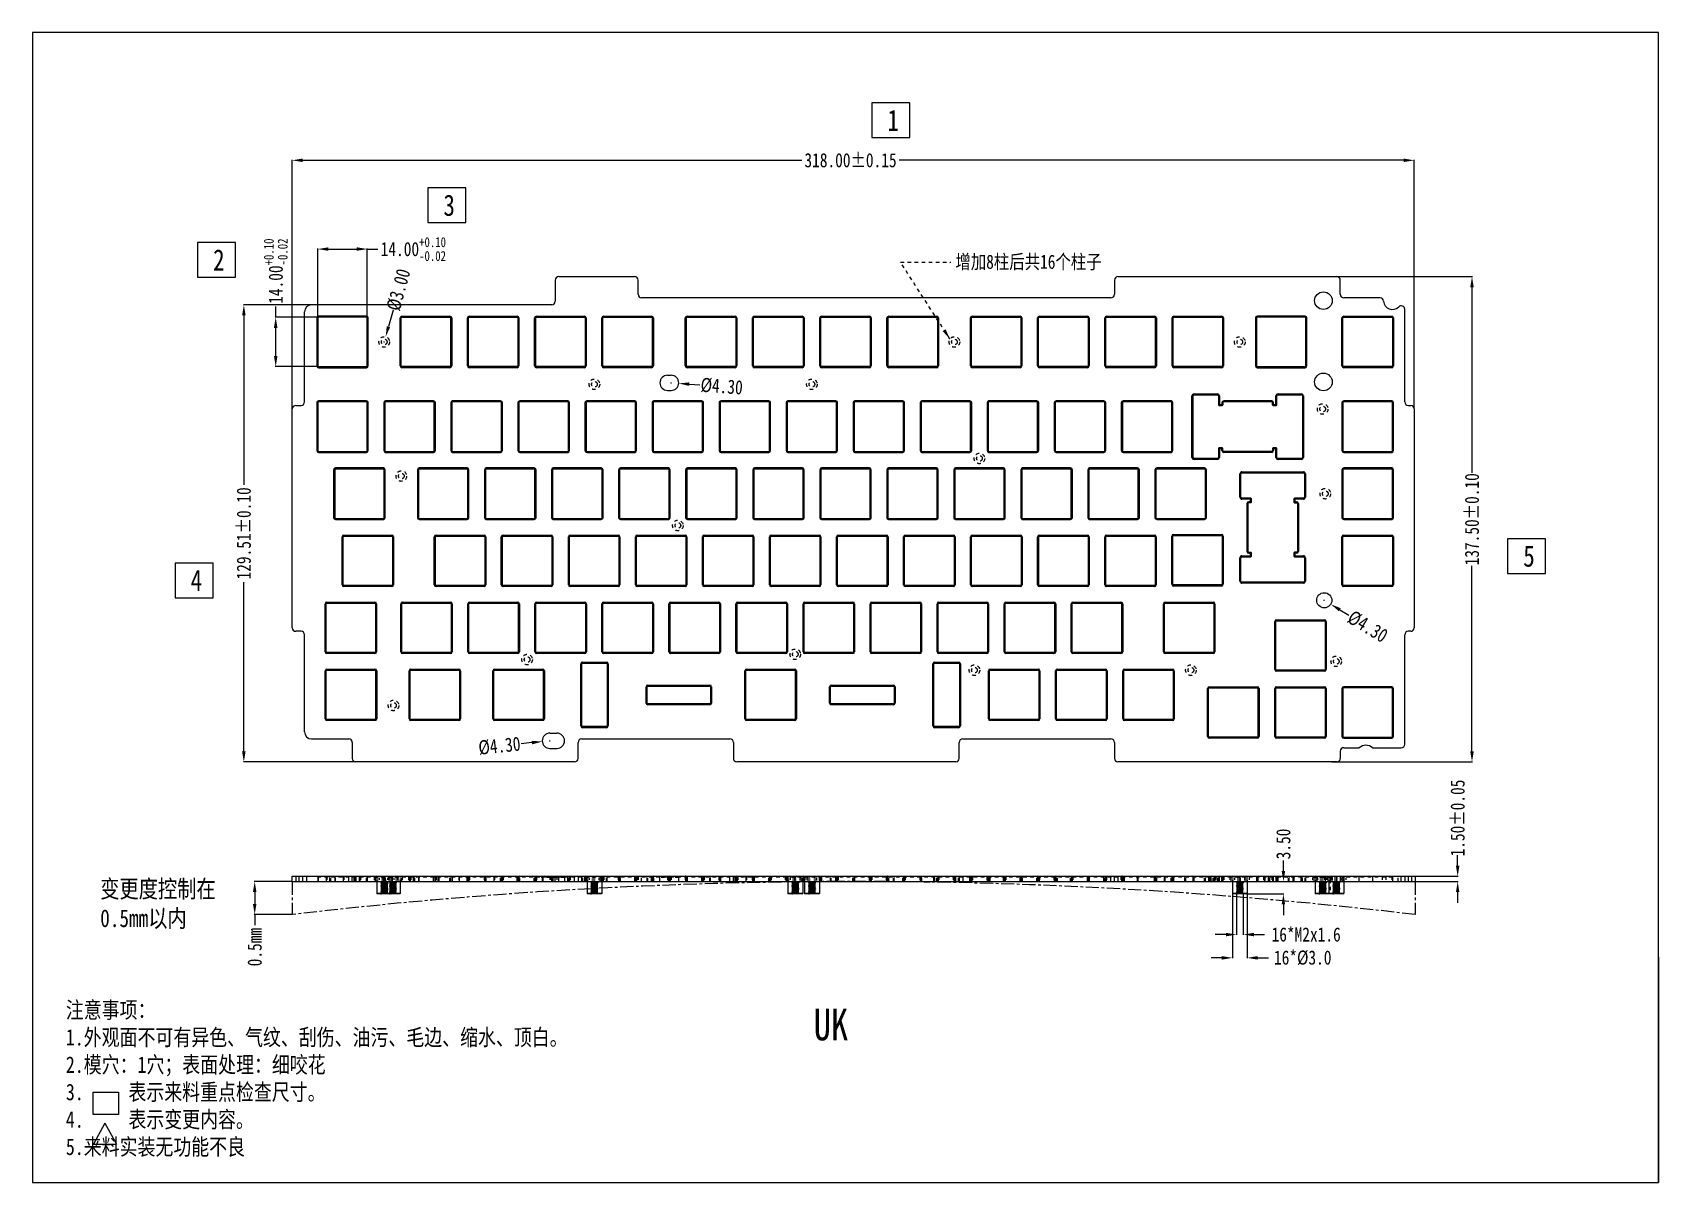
# Model space of a CAD drawing. Header units: inches. Extents: x 1246 to 1707, y -383 to -57.
import ezdxf

# ---------------------------------------------------------------- set-up
doc = ezdxf.new("R2010")
doc.units = ezdxf.units.IN
doc.header["$LTSCALE"] = 10
doc.header["$MEASUREMENT"] = 0
doc.header["$PDMODE"] = 3
doc.header["$PDSIZE"] = 0.3125
doc.linetypes.add('CENTER', pattern=[0.6, 0.375, -0.075, 0.075, -0.075])
doc.linetypes.add('HIDDEN', pattern=[0.2, 0.1, -0.1])
doc.layers.get('0').update_dxf_attribs({"linetype": 'CONTINUOUS'})
doc.layers.get('Defpoints').update_dxf_attribs({"linetype": 'CONTINUOUS'})
for name, color, linetype in [('02___PRT_ALL_AXES', 7, 'CONTINUOUS'), ('DEFAULT_2', 8, 'HIDDEN'), ('hide', 252, 'HIDDEN')]:
    doc.layers.add(name, color=color, linetype=linetype)
doc.styles.get("Standard").update_dxf_attribs({"font": 'txt', "width": 0.8})
doc.dimstyles.get("Standard").update_dxf_attribs({"dimtxt": 4, "dimasz": 3, "dimexe": 0.125, "dimexo": 0.0625, "dimgap": 0.09, "dimtad": 0, "dimzin": 4, "dimdsep": 46, "dimtxsty": 'Standard', "dimcen": 0.09, "dimclrd": 4, "dimclre": 4, "dimclrt": 1, "dimadec": 0, "dimazin": 0, "dimtp": 0.01, "dimtm": 0.01, "dimtfac": 1, "dimtofl": 0, "dimtmove": 0, "dimatfit": 3, "dimfxl": 1, "dimtolj": 1, "dimtzin": 4, "dimarcsym": 0})

msp = doc.modelspace()

# ---------------------------------------------------------------- texts
at = {"attachment_point": 1}
for s, insert, char_height, width in [('1', (1488.3, -79.207), 6, 6.57014), ('3', (1362.476, -103.267), 6, 6.57014), ('2', (1297.198, -118.767), 6, 6.57014), ('5', (1668.515, -202.683), 6, 6.57014), ('4', (1290.841, -209.587), 6, 6.57014), ('{\\fSimSun|b0|i0|c134|p2;变更度控制在}0.5mm{\\fSimSun|b0|i0|c134|p2;以内}', (1265.216, -297.458), 5, 39.27849), ('{\\fSimSun|b0|i0|c134|p2;注意事项：}\\P1.{\\fSimSun|b0|i0|c134|p2;外观面不可有异色、气纹、刮伤、油污、毛边、缩水、顶白。\\P2.模穴：1穴；表面处理：细咬花\\P}3.{\\fSimSun|b0|i0|c134|p2;     表示来料重点检查尺寸。\\P4.     表示变更内容。\\P5.来料实装无功能不良}', (1255.477, -331.93), 4.6547, 153.63361), ('UK', (1467.404, -333.89), 9, 41.85392)]:
    msp.add_mtext(s, dxfattribs=dict(at, insert=insert, char_height=char_height, width=width))
at = {"layer": 'hide', "color": 1, "insert": (1507.581, -120.28), "char_height": 4, "attachment_point": 1}
msp.add_mtext('{\\fSimSun|b0|i0|c134|p2;增加}8{\\fSimSun|b0|i0|c134|p2;柱后共}16{\\fSimSun|b0|i0|c134|p2;个柱子}', dxfattribs=at)

# ---------------------------------------------------------------- blocks, each defined once
blk = doc.blocks.new('*D17')
at = {"color": 4, "lineweight": -2}
for p, q in [((1319.63, -163.92), (1319.63, -93.42)), ((1322.63, -93.54), (1464.08, -93.54)), ((1634.63, -93.54), (1491.64, -93.54)), ((1637.63, -163.92), (1637.63, -93.42))]:
    blk.add_line(p, q, dxfattribs=at)
at = {"color": 4}
for points in [[(1322.63, -93.04), (1322.63, -94.04), (1319.63, -93.54)], [(1634.63, -94.04), (1634.63, -93.04), (1637.63, -93.54)]]:
    blk.add_solid(points, dxfattribs=at)
at = {"layer": 'Defpoints', "color": 0}
for p in [(1637.63, -93.54), (1319.63, -163.99), (1637.63, -163.99)]:
    blk.add_point(p, dxfattribs=at)
at = {"color": 2, "insert": (1477.86, -93.54), "char_height": 4, "attachment_point": 5}
blk.add_mtext('318.00%%P0{\\fSimSun|b0|i0|c134|p2;.15}', dxfattribs=at)
blk = doc.blocks.new('*D18')
at = {"color": 4, "lineweight": -2}
for p, q in [((1614.15, -126.51), (1654.11, -126.51)), ((1653.99, -129.51), (1653.99, -182.1)), ((1653.99, -261.01), (1653.99, -208.42)), ((1614.15, -264.01), (1654.11, -264.01))]:
    blk.add_line(p, q, dxfattribs=at)
at = {"color": 4}
for points in [[(1654.49, -129.51), (1653.49, -129.51), (1653.99, -126.51)], [(1653.49, -261.01), (1654.49, -261.01), (1653.99, -264.01)]]:
    blk.add_solid(points, dxfattribs=at)
at = {"layer": 'Defpoints', "color": 0}
for p in [(1614.08, -126.51), (1653.99, -126.51), (1614.08, -264.01)]:
    blk.add_point(p, dxfattribs=at)
at = {"color": 2, "insert": (1653.99, -195.26), "char_height": 4, "attachment_point": 5, "rotation": 90}
blk.add_mtext('137.50%%P0.10', dxfattribs=at)
blk = doc.blocks.new('*D19')
at = {"color": 4, "lineweight": -2}
for p, q in [((1325.07, -134.49), (1305.79, -134.49)), ((1305.92, -137.49), (1305.92, -185.45)), ((1305.92, -261.01), (1305.92, -213.06)), ((1340.33, -264.01), (1305.79, -264.01))]:
    blk.add_line(p, q, dxfattribs=at)
at = {"color": 4}
for points in [[(1306.42, -137.49), (1305.42, -137.49), (1305.92, -134.49)], [(1305.42, -261.01), (1306.42, -261.01), (1305.92, -264.01)]]:
    blk.add_solid(points, dxfattribs=at)
at = {"layer": 'Defpoints', "color": 0}
for p in [(1325.13, -134.49), (1305.92, -264.01), (1340.39, -264.01)]:
    blk.add_point(p, dxfattribs=at)
at = {"color": 2, "insert": (1305.92, -199.25), "char_height": 4, "attachment_point": 5, "rotation": 90}
blk.add_mtext('129.51%%P0{\\fSimSun|b0|i0|c134|p2;.10}', dxfattribs=at)
blk = doc.blocks.new('*D20')
at = {"color": 4, "lineweight": -2}
for p, q in [((1326.9, -138.15), (1326.9, -118.56)), ((1329.9, -118.69), (1337.9, -118.69)), ((1340.9, -138.15), (1340.9, -118.56)), ((1340.9, -118.69), (1343.9, -118.69))]:
    blk.add_line(p, q, dxfattribs=at)
at = {"color": 4}
for points in [[(1329.9, -118.19), (1329.9, -119.19), (1326.9, -118.69)], [(1337.9, -119.19), (1337.9, -118.19), (1340.9, -118.69)]]:
    blk.add_solid(points, dxfattribs=at)
at = {"layer": 'Defpoints', "color": 0}
for p in [(1340.9, -118.69), (1326.9, -138.21), (1340.9, -138.21)]:
    blk.add_point(p, dxfattribs=at)
at = {"color": 2, "insert": (1353.96, -118.69), "char_height": 4, "attachment_point": 5}
blk.add_mtext('\\A1;14.00{\\H0.7x;\\S+0.10^ -0.02;}', dxfattribs=at)
blk = doc.blocks.new('*D21')
at = {"color": 4, "lineweight": -2}
for p, q in [((1327.03, -138.01), (1314.82, -138.01)), ((1314.95, -138.01), (1314.95, -135.01)), ((1314.95, -149.01), (1314.95, -141.01)), ((1327.03, -152.01), (1314.82, -152.01))]:
    blk.add_line(p, q, dxfattribs=at)
at = {"color": 4}
for points in [[(1315.45, -141.01), (1314.45, -141.01), (1314.95, -138.01)], [(1314.45, -149.01), (1315.45, -149.01), (1314.95, -152.01)]]:
    blk.add_solid(points, dxfattribs=at)
at = {"layer": 'Defpoints', "color": 0}
for p in [(1314.95, -138.01), (1327.1, -138.01), (1327.1, -152.01)]:
    blk.add_point(p, dxfattribs=at)
at = {"color": 2, "insert": (1314.95, -124.95), "char_height": 4, "attachment_point": 5, "rotation": 90}
blk.add_mtext('\\A1;14.00{\\H0.7x;\\S+0.10^ -0.02;}', dxfattribs=at)
blk = doc.blocks.new('*D22')
at = {"color": 4, "lineweight": -2}
for p, q in [((1586.09, -301.35), (1586.09, -319.65)), ((1590.29, -301.35), (1590.29, -319.65)), ((1583.09, -319.52), (1580.09, -319.52)), ((1593.29, -319.52), (1596.29, -319.52))]:
    blk.add_line(p, q, dxfattribs=at)
at = {"color": 4}
for points in [[(1583.09, -320.02), (1583.09, -319.02), (1586.09, -319.52)], [(1593.29, -319.02), (1593.29, -320.02), (1590.29, -319.52)]]:
    blk.add_solid(points, dxfattribs=at)
at = {"layer": 'Defpoints', "color": 0}
for p in [(1586.09, -301.29), (1590.29, -301.29), (1590.29, -319.52)]:
    blk.add_point(p, dxfattribs=at)
at = {"color": 2, "insert": (1606.02, -319.52), "char_height": 4, "attachment_point": 5}
blk.add_mtext('\\A1;16*%%C3{\\fSimSun|b0|i0|c134|p2;.0}', dxfattribs=at)
blk = doc.blocks.new('*D23')
at = {"color": 4, "lineweight": -2}
for p, q in [((1587.25, -301.45), (1587.25, -313.04)), ((1589.17, -301.27), (1589.17, -313.04)), ((1584.25, -312.92), (1581.25, -312.92)), ((1592.17, -312.92), (1595.17, -312.92))]:
    blk.add_line(p, q, dxfattribs=at)
at = {"color": 4}
for points in [[(1584.25, -313.42), (1584.25, -312.42), (1587.25, -312.92)], [(1592.17, -312.42), (1592.17, -313.42), (1589.17, -312.92)]]:
    blk.add_solid(points, dxfattribs=at)
at = {"layer": 'Defpoints', "color": 0}
for p in [(1587.25, -301.39), (1589.17, -301.21), (1589.17, -312.92)]:
    blk.add_point(p, dxfattribs=at)
at = {"color": 2, "insert": (1606.99, -312.92), "char_height": 4, "attachment_point": 5}
blk.add_mtext('\\A1;16*M2x1.6', dxfattribs=at)
blk = doc.blocks.new('*D24')
at = {"color": 4, "lineweight": -2}
for p, q in [((1600.54, -294.89), (1600.54, -291.89)), ((1590.91, -297.89), (1600.66, -297.89)), ((1590.05, -301.39), (1600.66, -301.39)), ((1600.54, -304.39), (1600.54, -307.39))]:
    blk.add_line(p, q, dxfattribs=at)
at = {"color": 4}
for points in [[(1600.04, -294.89), (1601.04, -294.89), (1600.54, -297.89)], [(1601.04, -304.39), (1600.04, -304.39), (1600.54, -301.39)]]:
    blk.add_solid(points, dxfattribs=at)
at = {"layer": 'Defpoints', "color": 0}
for p in [(1590.85, -297.89), (1600.54, -297.89), (1589.99, -301.39)]:
    blk.add_point(p, dxfattribs=at)
at = {"color": 2, "insert": (1600.54, -287.26), "char_height": 4, "attachment_point": 5, "rotation": 90}
blk.add_mtext('\\A1;3.50', dxfattribs=at)
blk = doc.blocks.new('*D25')
at = {"color": 4, "lineweight": -2}
for p, q in [((1649.93, -293.39), (1649.93, -290.39)), ((1637.99, -296.39), (1650.06, -296.39)), ((1637.99, -297.89), (1650.06, -297.89)), ((1649.93, -300.89), (1649.93, -303.89))]:
    blk.add_line(p, q, dxfattribs=at)
at = {"color": 4}
for points in [[(1649.43, -293.39), (1650.43, -293.39), (1649.93, -296.39)], [(1650.43, -300.89), (1649.43, -300.89), (1649.93, -297.89)]]:
    blk.add_solid(points, dxfattribs=at)
at = {"layer": 'Defpoints', "color": 0}
for p in [(1637.93, -296.39), (1637.93, -297.89), (1649.93, -297.89)]:
    blk.add_point(p, dxfattribs=at)
at = {"color": 2, "insert": (1649.93, -279.9), "char_height": 4, "attachment_point": 5, "rotation": 90}
blk.add_mtext('1.50%%P0.05', dxfattribs=at)
blk = doc.blocks.new('*D26')
at = {"color": 4, "lineweight": -2}
for p, q in [((1319.57, -297.89), (1308.88, -297.89)), ((1309, -300.89), (1309, -304.25)), ((1319.57, -307.25), (1308.88, -307.25)), ((1309, -307.25), (1309, -310.25))]:
    blk.add_line(p, q, dxfattribs=at)
at = {"color": 4}
for points in [[(1309.5, -300.89), (1308.5, -300.89), (1309, -297.89)], [(1308.5, -304.25), (1309.5, -304.25), (1309, -307.25)]]:
    blk.add_solid(points, dxfattribs=at)
at = {"layer": 'Defpoints', "color": 0}
for p in [(1319.63, -297.89), (1309, -307.25), (1319.63, -307.25)]:
    blk.add_point(p, dxfattribs=at)
at = {"color": 2, "insert": (1309, -316.48), "char_height": 4, "attachment_point": 5, "rotation": 90}
blk.add_mtext('\\A1;0.5mm', dxfattribs=at)
blk = doc.blocks.new('*D27')
at = {"color": 4, "lineweight": -2}
for p, q in [((1612.04, -218.21), (1612.22, -218.21)), ((1612.13, -218.3), (1612.13, -218.12)), ((1616.53, -220.88), (1619.1, -222.43))]:
    blk.add_line(p, q, dxfattribs=at)
at = {"color": 4}
blk.add_solid([(1616.79, -220.45), (1616.27, -221.31), (1613.97, -219.32)], dxfattribs=at)
at = {"layer": 'Defpoints', "color": 0}
for p in [(1610.29, -217.09), (1613.97, -219.32)]:
    blk.add_point(p, dxfattribs=at)
at = {"color": 2, "insert": (1624.42, -225.66), "char_height": 4, "attachment_point": 5, "rotation": 328.7768}
blk.add_mtext('\\A1;%%c4.30', dxfattribs=at)
blk = doc.blocks.new('*D28')
at = {"color": 4, "lineweight": -2}
for p, q in [((1426.92, -156.61), (1427.1, -156.61)), ((1427.01, -156.7), (1427.01, -156.52)), ((1432.15, -156.96), (1435.14, -157.17))]:
    blk.add_line(p, q, dxfattribs=at)
at = {"color": 4}
blk.add_solid([(1432.19, -156.47), (1432.12, -157.46), (1429.16, -156.76)], dxfattribs=at)
at = {"layer": 'Defpoints', "color": 0}
for p in [(1424.87, -156.46), (1429.16, -156.76)]:
    blk.add_point(p, dxfattribs=at)
at = {"color": 2, "insert": (1441.35, -157.6), "char_height": 4, "attachment_point": 5, "rotation": 356.0318}
blk.add_mtext('\\A1;%%c4.30', dxfattribs=at)
blk = doc.blocks.new('*D29')
at = {"color": 4, "lineweight": -2}
for p, q in [((1392.57, -258.01), (1392.75, -258.01)), ((1392.66, -258.1), (1392.66, -257.92)), ((1387.54, -258.53), (1384.55, -258.84))]:
    blk.add_line(p, q, dxfattribs=at)
at = {"color": 4}
blk.add_solid([(1387.59, -259.03), (1387.49, -258.03), (1390.52, -258.23)], dxfattribs=at)
at = {"layer": 'Defpoints', "color": 0}
for p in [(1394.8, -257.79), (1390.52, -258.23)]:
    blk.add_point(p, dxfattribs=at)
at = {"color": 2, "insert": (1378.36, -259.47), "char_height": 4, "attachment_point": 5, "rotation": 5.8334}
blk.add_mtext('\\A1;%%c4.30', dxfattribs=at)
blk = doc.blocks.new('*D30')
at = {"color": 4, "lineweight": -2}
for p, q in [((1348.2, -135.97), (1346.91, -140.67)), ((1345.63, -145.01), (1345.81, -145.01)), ((1345.72, -145.1), (1345.72, -144.92))]:
    blk.add_line(p, q, dxfattribs=at)
at = {"color": 4}
blk.add_solid([(1346.43, -140.54), (1347.39, -140.8), (1346.11, -143.56)], dxfattribs=at)
at = {"layer": 'Defpoints', "color": 0}
for p in [(1345.32, -146.46), (1346.11, -143.56)]:
    blk.add_point(p, dxfattribs=at)
at = {"color": 2, "insert": (1349.77, -130.23), "char_height": 4, "attachment_point": 5, "rotation": 74.6581}
blk.add_mtext('\\A1;%%c3.00', dxfattribs=at)

# ---------------------------------------------------------------- dimensions: what is measured, and where the dimension line sits
dim = msp.add_linear_dim(base=(1637.627, -93.544), p1=(1319.631, -163.987), p2=(1637.627, -163.987), text='<>%%P0{\\fSimSun|b0|i0|c134|p2;.15}', dimstyle='Standard', override={"dimclrt": 2})
dim.commit()
dim.dimension.update_dxf_attribs({"geometry": '*D17', "text_midpoint": (1477.856, -93.544), "dimtype": 160})
for base, p1, p2, text, picture, middle in [((1314.948, -138.009), (1327.097, -152.009), (1327.097, -138.009), '\\A1;<>{\\H0.7x;\\S+0.10^ -0.02;}', '*D21', (1314.948, -124.945)), ((1653.987, -126.509), (1614.083, -264.009), (1614.083, -126.509), '<>%%P0.10', '*D18', (1653.987, -195.259)), ((1305.915, -264.009), (1325.131, -134.495), (1340.388, -264.009), '<>%%P0{\\fSimSun|b0|i0|c134|p2;.10}', '*D19', (1305.915, -199.252)), ((1309.001, -307.252), (1319.631, -297.886), (1319.631, -307.252), '0.5mm', '*D26', (1309.001, -316.476))]:
    dim = msp.add_linear_dim(base=base, p1=p1, p2=p2, angle=90, text=text, dimstyle='Standard', override={"dimclrt": 2})
    dim.commit()
    dim.dimension.update_dxf_attribs({"geometry": picture, "text_midpoint": middle})
for base, p1, p2, text, picture, middle in [((1340.897, -118.686), (1326.897, -138.209), (1340.897, -138.209), '\\A1;<>{\\H0.7x;\\S+0.10^ -0.02;}', '*D20', (1353.96, -118.686)), ((1590.291, -319.521), (1586.091, -301.286), (1590.291, -301.286), '16*%%C3{\\fSimSun|b0|i0|c134|p2;.0}', '*D22', (1606.019, -319.521)), ((1589.171, -312.916), (1587.252, -301.386), (1589.171, -301.21), '16*M2x1.6', '*D23', (1606.994, -312.916))]:
    dim = msp.add_linear_dim(base=base, p1=p1, p2=p2, text=text, dimstyle='Standard', override={"dimclrt": 2})
    dim.commit()
    dim.dimension.update_dxf_attribs({"geometry": picture, "text_midpoint": middle})
at = {"color": 8}
dim = msp.add_diameter_dim_2p(p1=(1345.32, -146.455), p2=(1346.114, -143.562), dimstyle='Standard', override={"dimclrt": 2}, dxfattribs=at)
dim.commit()
dim.dimension.update_dxf_attribs({"geometry": '*D30', "text_midpoint": (1349.772, -130.23), "dimtype": 163})
for p1, p2, picture, middle in [((1424.869, -156.46), (1429.158, -156.757), '*D28', (1441.352, -157.603)), ((1610.289, -217.094), (1613.966, -219.323), '*D27', (1624.419, -225.659)), ((1394.801, -257.79), (1390.523, -258.227), '*D29', (1378.363, -259.469))]:
    dim = msp.add_diameter_dim_2p(p1=p1, p2=p2, dimstyle='Standard', override={"dimclrt": 2})
    dim.commit()
    dim.dimension.update_dxf_attribs({"geometry": picture, "text_midpoint": middle})
dim = msp.add_linear_dim(base=(1649.93, -297.886), p1=(1637.927, -296.386), p2=(1637.927, -297.886), angle=90, text='<>%%P0.05', dimstyle='Standard', override={"dimclrt": 2})
dim.commit()
dim.dimension.update_dxf_attribs({"geometry": '*D25', "text_midpoint": (1649.93, -279.896), "dimtype": 160})
dim = msp.add_linear_dim(base=(1600.535, -297.886), p1=(1589.985, -301.386), p2=(1590.848, -297.886), angle=90, dimstyle='Standard', override={"dimclrt": 2})
dim.commit()
dim.dimension.update_dxf_attribs({"geometry": '*D24', "text_midpoint": (1600.535, -287.263)})

# ---------------------------------------------------------------- linework, layer by layer
at = {"color": 7, "linetype": 'Continuous'}
for p, q in [((1394.162, -127.509), (1394.162, -133.495)), ((1395.162, -126.509), (1416.662, -126.509)), ((1417.662, -131.509), (1417.662, -127.509)), ((1552.662, -127.509), (1552.662, -131.509)), ((1553.662, -126.509), (1615.662, -126.509)), ((1616.662, -131.509), (1616.662, -127.509)), ((1464.162, -132.509), (1418.662, -132.509)), ((1551.662, -132.509), (1494.162, -132.509)), ((1627.932, -132.509), (1617.662, -132.509)), ((1323.131, -161.987), (1323.131, -136.495)), ((1393.162, -134.495), (1325.131, -134.495)), ((1326.597, -138.209), (1326.597, -151.809)), ((1326.897, -138.209), (1326.597, -138.209)), ((1326.897, -138.209), (1326.897, -151.809)), ((1327.097, -138.009), (1327.097, -137.709)), ((1340.697, -137.709), (1327.097, -137.709)), ((1340.697, -138.009), (1327.097, -138.009)), ((1340.697, -138.009), (1340.697, -137.709)), ((1340.897, -151.809), (1340.897, -138.209)), ((1340.897, -138.209), (1341.197, -138.209)), ((1341.197, -151.809), (1341.197, -138.209)), ((1350.235, -151.809), (1350.235, -138.209)), ((1350.235, -138.209), (1350.535, -138.209)), ((1350.535, -151.809), (1350.535, -138.209)), ((1350.735, -137.709), (1350.735, -138.009)), ((1350.735, -137.709), (1364.335, -137.709)), ((1350.735, -138.009), (1364.335, -138.009)), ((1364.335, -137.709), (1364.335, -138.009)), ((1364.535, -138.209), (1364.535, -151.809)), ((1364.835, -138.209), (1364.535, -138.209)), ((1364.835, -138.209), (1364.835, -151.809)), ((1369.285, -151.809), (1369.285, -138.209)), ((1369.285, -138.209), (1369.585, -138.209)), ((1369.585, -151.809), (1369.585, -138.209)), ((1369.785, -137.709), (1369.785, -138.009)), ((1369.785, -137.709), (1383.385, -137.709)), ((1369.785, -138.009), (1383.385, -138.009)), ((1383.385, -137.709), (1383.385, -138.009)), ((1383.585, -138.209), (1383.585, -151.809)), ((1383.885, -138.209), (1383.585, -138.209)), ((1383.885, -138.209), (1383.885, -151.809)), ((1388.335, -151.809), (1388.335, -138.209)), ((1388.335, -138.209), (1388.635, -138.209)), ((1388.635, -151.809), (1388.635, -138.209)), ((1388.835, -137.709), (1388.835, -138.009)), ((1388.835, -137.709), (1402.435, -137.709)), ((1388.835, -138.009), (1402.435, -138.009)), ((1402.435, -137.709), (1402.435, -138.009)), ((1402.635, -138.209), (1402.635, -151.809)), ((1402.935, -138.209), (1402.635, -138.209)), ((1402.935, -138.209), (1402.935, -151.809)), ((1407.385, -151.809), (1407.385, -138.209)), ((1407.385, -138.209), (1407.685, -138.209)), ((1407.685, -151.809), (1407.685, -138.209)), ((1407.885, -137.709), (1407.885, -138.009)), ((1407.885, -137.709), (1421.485, -137.709)), ((1407.885, -138.009), (1421.485, -138.009)), ((1421.485, -137.709), (1421.485, -138.009)), ((1421.685, -138.209), (1421.685, -151.809)), ((1421.985, -138.209), (1421.685, -138.209)), ((1421.985, -138.209), (1421.985, -151.809)), ((1431.042, -151.809), (1431.042, -138.209)), ((1431.042, -138.209), (1431.342, -138.209)), ((1431.342, -151.809), (1431.342, -138.209)), ((1431.542, -137.709), (1431.542, -138.009)), ((1431.542, -137.709), (1445.142, -137.709)), ((1431.542, -138.009), (1445.142, -138.009)), ((1445.142, -137.709), (1445.142, -138.009)), ((1445.342, -138.209), (1445.342, -151.809)), ((1445.642, -138.209), (1445.342, -138.209)), ((1445.642, -138.209), (1445.642, -151.809)), ((1450.092, -151.809), (1450.092, -138.209)), ((1450.092, -138.209), (1450.392, -138.209)), ((1450.392, -151.809), (1450.392, -138.209)), ((1450.592, -137.709), (1450.592, -138.009)), ((1450.592, -137.709), (1464.192, -137.709)), ((1450.592, -138.009), (1464.192, -138.009)), ((1464.192, -137.709), (1464.192, -138.009)), ((1464.392, -138.209), (1464.392, -151.809)), ((1464.692, -138.209), (1464.392, -138.209)), ((1464.692, -138.209), (1464.692, -151.809)), ((1469.142, -151.809), (1469.142, -138.209)), ((1469.142, -138.209), (1469.442, -138.209)), ((1469.442, -151.809), (1469.442, -138.209)), ((1469.642, -137.709), (1469.642, -138.009)), ((1469.642, -137.709), (1483.242, -137.709)), ((1469.642, -138.009), (1483.242, -138.009)), ((1483.242, -137.709), (1483.242, -138.009)), ((1483.442, -138.209), (1483.442, -151.809)), ((1483.742, -138.209), (1483.442, -138.209)), ((1483.742, -138.209), (1483.742, -151.809)), ((1488.192, -151.809), (1488.192, -138.209)), ((1488.192, -138.209), (1488.492, -138.209)), ((1488.492, -151.809), (1488.492, -138.209)), ((1488.692, -137.709), (1488.692, -138.009)), ((1488.692, -137.709), (1502.292, -137.709)), ((1488.692, -138.009), (1502.292, -138.009)), ((1502.292, -137.709), (1502.292, -138.009)), ((1502.492, -138.209), (1502.492, -151.809)), ((1502.792, -138.209), (1502.492, -138.209)), ((1502.792, -138.209), (1502.792, -151.809)), ((1511.83, -151.809), (1511.83, -138.209)), ((1511.83, -138.209), (1512.13, -138.209)), ((1512.13, -151.809), (1512.13, -138.209)), ((1512.33, -137.709), (1512.33, -138.009)), ((1512.33, -137.709), (1525.93, -137.709)), ((1512.33, -138.009), (1525.93, -138.009)), ((1525.93, -137.709), (1525.93, -138.009)), ((1526.13, -138.209), (1526.13, -151.809)), ((1526.43, -138.209), (1526.13, -138.209)), ((1526.43, -138.209), (1526.43, -151.809)), ((1530.88, -151.809), (1530.88, -138.209)), ((1530.88, -138.209), (1531.18, -138.209)), ((1531.18, -151.809), (1531.18, -138.209)), ((1531.38, -137.709), (1531.38, -138.009)), ((1531.38, -137.709), (1544.98, -137.709)), ((1531.38, -138.009), (1544.98, -138.009)), ((1544.98, -137.709), (1544.98, -138.009)), ((1545.48, -138.209), (1545.18, -138.209)), ((1545.18, -138.209), (1545.18, -151.809)), ((1545.48, -138.209), (1545.48, -151.809)), ((1549.93, -138.209), (1550.23, -138.209)), ((1549.93, -151.809), (1549.93, -138.209)), ((1550.23, -151.809), (1550.23, -138.209)), ((1550.43, -137.709), (1564.03, -137.709)), ((1550.43, -137.709), (1550.43, -138.009)), ((1550.43, -138.009), (1564.03, -138.009)), ((1564.03, -137.709), (1564.03, -138.009)), ((1564.53, -138.209), (1564.23, -138.209)), ((1564.23, -138.209), (1564.23, -151.809)), ((1564.53, -138.209), (1564.53, -151.809)), ((1568.98, -138.209), (1569.28, -138.209)), ((1568.98, -151.809), (1568.98, -138.209)), ((1569.28, -151.809), (1569.28, -138.209)), ((1569.48, -137.709), (1583.08, -137.709)), ((1569.48, -137.709), (1569.48, -138.009)), ((1569.48, -138.009), (1583.08, -138.009)), ((1583.08, -137.709), (1583.08, -138.009)), ((1583.58, -138.209), (1583.28, -138.209)), ((1583.28, -138.209), (1583.28, -151.809)), ((1583.58, -138.209), (1583.58, -151.809)), ((1592.897, -138.209), (1592.597, -138.209)), ((1592.597, -138.209), (1592.597, -151.809)), ((1592.897, -138.209), (1592.897, -151.809)), ((1606.697, -137.709), (1593.097, -137.709)), ((1593.097, -138.009), (1593.097, -137.709)), ((1606.697, -138.009), (1593.097, -138.009)), ((1606.697, -138.009), (1606.697, -137.709)), ((1606.897, -138.209), (1607.197, -138.209)), ((1606.897, -151.809), (1606.897, -138.209)), ((1607.197, -151.809), (1607.197, -138.209)), ((1617.127, -138.209), (1617.427, -138.209)), ((1617.127, -151.809), (1617.127, -138.209)), ((1617.427, -151.809), (1617.427, -138.209)), ((1617.627, -137.709), (1631.227, -137.709)), ((1617.627, -137.709), (1617.627, -138.009)), ((1617.627, -138.009), (1631.227, -138.009)), ((1631.227, -137.709), (1631.227, -138.009)), ((1631.727, -138.209), (1631.427, -138.209)), ((1631.427, -138.209), (1631.427, -151.809)), ((1631.727, -138.209), (1631.727, -151.809)), ((1634.927, -161.987), (1634.927, -135.757)), ((1326.897, -151.809), (1326.597, -151.809)), ((1327.097, -152.009), (1327.097, -152.309)), ((1327.097, -152.009), (1340.697, -152.009)), ((1340.697, -152.009), (1340.697, -152.309)), ((1340.897, -151.809), (1341.197, -151.809)), ((1350.235, -151.809), (1350.535, -151.809)), ((1350.735, -152.309), (1350.735, -152.009)), ((1364.335, -152.009), (1350.735, -152.009)), ((1364.335, -152.309), (1364.335, -152.009)), ((1364.835, -151.809), (1364.535, -151.809)), ((1369.285, -151.809), (1369.585, -151.809)), ((1369.785, -152.309), (1369.785, -152.009)), ((1383.385, -152.009), (1369.785, -152.009)), ((1383.385, -152.309), (1383.385, -152.009)), ((1383.885, -151.809), (1383.585, -151.809)), ((1388.335, -151.809), (1388.635, -151.809)), ((1388.835, -152.309), (1388.835, -152.009)), ((1402.435, -152.009), (1388.835, -152.009)), ((1402.435, -152.309), (1402.435, -152.009)), ((1402.935, -151.809), (1402.635, -151.809)), ((1407.385, -151.809), (1407.685, -151.809)), ((1407.885, -152.309), (1407.885, -152.009)), ((1421.485, -152.009), (1407.885, -152.009)), ((1421.485, -152.309), (1421.485, -152.009)), ((1421.985, -151.809), (1421.685, -151.809)), ((1431.042, -151.809), (1431.342, -151.809)), ((1431.542, -152.309), (1431.542, -152.009)), ((1445.142, -152.009), (1431.542, -152.009)), ((1445.142, -152.309), (1445.142, -152.009)), ((1445.642, -151.809), (1445.342, -151.809)), ((1450.092, -151.809), (1450.392, -151.809)), ((1450.592, -152.309), (1450.592, -152.009)), ((1464.192, -152.009), (1450.592, -152.009)), ((1464.192, -152.309), (1464.192, -152.009)), ((1464.692, -151.809), (1464.392, -151.809)), ((1469.142, -151.809), (1469.442, -151.809)), ((1469.642, -152.309), (1469.642, -152.009)), ((1483.242, -152.009), (1469.642, -152.009)), ((1483.242, -152.309), (1483.242, -152.009)), ((1483.742, -151.809), (1483.442, -151.809)), ((1488.192, -151.809), (1488.492, -151.809)), ((1488.692, -152.309), (1488.692, -152.009)), ((1502.292, -152.009), (1488.692, -152.009)), ((1502.292, -152.309), (1502.292, -152.009)), ((1502.792, -151.809), (1502.492, -151.809)), ((1511.83, -151.809), (1512.13, -151.809)), ((1512.33, -152.309), (1512.33, -152.009)), ((1525.93, -152.009), (1512.33, -152.009)), ((1525.93, -152.309), (1525.93, -152.009)), ((1526.43, -151.809), (1526.13, -151.809)), ((1530.88, -151.809), (1531.18, -151.809)), ((1544.98, -152.009), (1531.38, -152.009)), ((1531.38, -152.309), (1531.38, -152.009)), ((1544.98, -152.309), (1544.98, -152.009)), ((1545.48, -151.809), (1545.18, -151.809)), ((1549.93, -151.809), (1550.23, -151.809)), ((1564.03, -152.009), (1550.43, -152.009)), ((1550.43, -152.309), (1550.43, -152.009)), ((1564.03, -152.309), (1564.03, -152.009)), ((1564.53, -151.809), (1564.23, -151.809)), ((1568.98, -151.809), (1569.28, -151.809)), ((1583.08, -152.009), (1569.48, -152.009)), ((1569.48, -152.309), (1569.48, -152.009)), ((1583.08, -152.309), (1583.08, -152.009)), ((1583.58, -151.809), (1583.28, -151.809)), ((1592.897, -151.809), (1592.597, -151.809)), ((1593.097, -152.009), (1606.697, -152.009)), ((1593.097, -152.009), (1593.097, -152.309)), ((1606.697, -152.009), (1606.697, -152.309)), ((1606.897, -151.809), (1607.197, -151.809)), ((1617.127, -151.809), (1617.427, -151.809)), ((1631.227, -152.009), (1617.627, -152.009)), ((1617.627, -152.309), (1617.627, -152.009)), ((1631.227, -152.309), (1631.227, -152.009)), ((1631.727, -151.809), (1631.427, -151.809)), ((1327.097, -152.309), (1340.697, -152.309)), ((1364.335, -152.309), (1350.735, -152.309)), ((1383.385, -152.309), (1369.785, -152.309)), ((1402.435, -152.309), (1388.835, -152.309)), ((1421.485, -152.309), (1407.885, -152.309)), ((1426.013, -154.459), (1427.013, -154.459)), ((1445.142, -152.309), (1431.542, -152.309)), ((1464.192, -152.309), (1450.592, -152.309)), ((1483.242, -152.309), (1469.642, -152.309)), ((1502.292, -152.309), (1488.692, -152.309)), ((1525.93, -152.309), (1512.33, -152.309)), ((1544.98, -152.309), (1531.38, -152.309)), ((1564.03, -152.309), (1550.43, -152.309)), ((1583.08, -152.309), (1569.48, -152.309)), ((1593.097, -152.309), (1606.697, -152.309)), ((1631.227, -152.309), (1617.627, -152.309)), ((1426.013, -158.759), (1427.013, -158.759)), ((1574.622, -160.309), (1574.922, -160.309)), ((1574.622, -177.709), (1574.622, -160.309)), ((1574.922, -177.709), (1574.922, -160.309)), ((1575.222, -159.709), (1581.822, -159.709)), ((1575.222, -159.709), (1575.222, -160.009)), ((1575.222, -160.009), (1581.822, -160.009)), ((1581.822, -159.709), (1581.822, -160.009)), ((1582.422, -160.309), (1582.122, -160.309)), ((1582.122, -160.309), (1582.122, -162.809)), ((1582.422, -160.309), (1582.422, -162.709)), ((1598.422, -160.309), (1598.722, -160.309)), ((1598.422, -162.709), (1598.422, -160.309)), ((1598.722, -162.809), (1598.722, -160.309)), ((1599.022, -159.709), (1605.622, -159.709)), ((1599.022, -159.709), (1599.022, -160.009)), ((1599.022, -160.009), (1605.622, -160.009)), ((1605.622, -159.709), (1605.622, -160.009)), ((1606.222, -160.309), (1605.922, -160.309)), ((1605.922, -160.309), (1605.922, -177.709)), ((1606.222, -160.309), (1606.222, -177.709)), ((1319.631, -225.987), (1319.631, -163.987)), ((1320.631, -162.987), (1322.131, -162.987)), ((1326.597, -162.209), (1326.597, -175.809)), ((1326.897, -162.209), (1326.597, -162.209)), ((1326.897, -162.209), (1326.897, -175.809)), ((1327.097, -162.009), (1327.097, -161.709)), ((1340.697, -161.709), (1327.097, -161.709)), ((1340.697, -162.009), (1327.097, -162.009)), ((1340.697, -162.009), (1340.697, -161.709)), ((1340.897, -175.809), (1340.897, -162.209)), ((1340.897, -162.209), (1341.197, -162.209)), ((1341.197, -175.809), (1341.197, -162.209)), ((1345.597, -162.209), (1345.597, -175.809)), ((1345.897, -162.209), (1345.597, -162.209)), ((1345.897, -162.209), (1345.897, -175.809)), ((1346.097, -162.009), (1346.097, -161.709)), ((1359.697, -161.709), (1346.097, -161.709)), ((1359.697, -162.009), (1346.097, -162.009)), ((1359.697, -162.009), (1359.697, -161.709)), ((1359.897, -175.809), (1359.897, -162.209)), ((1359.897, -162.209), (1360.197, -162.209)), ((1360.197, -175.809), (1360.197, -162.209)), ((1364.597, -162.209), (1364.597, -175.809)), ((1364.897, -162.209), (1364.597, -162.209)), ((1364.897, -162.209), (1364.897, -175.809)), ((1365.097, -162.009), (1365.097, -161.709)), ((1378.697, -161.709), (1365.097, -161.709)), ((1378.697, -162.009), (1365.097, -162.009)), ((1378.697, -162.009), (1378.697, -161.709)), ((1378.897, -175.809), (1378.897, -162.209)), ((1378.897, -162.209), (1379.197, -162.209)), ((1379.197, -175.809), (1379.197, -162.209)), ((1383.597, -162.209), (1383.597, -175.809)), ((1383.897, -162.209), (1383.597, -162.209)), ((1383.897, -162.209), (1383.897, -175.809)), ((1384.097, -162.009), (1384.097, -161.709)), ((1397.697, -161.709), (1384.097, -161.709)), ((1397.697, -162.009), (1384.097, -162.009)), ((1397.697, -162.009), (1397.697, -161.709)), ((1397.897, -175.809), (1397.897, -162.209)), ((1397.897, -162.209), (1398.197, -162.209)), ((1398.197, -175.809), (1398.197, -162.209)), ((1402.597, -162.209), (1402.597, -175.809)), ((1402.897, -162.209), (1402.597, -162.209)), ((1402.897, -162.209), (1402.897, -175.809)), ((1403.097, -162.009), (1403.097, -161.709)), ((1416.697, -161.709), (1403.097, -161.709)), ((1416.697, -162.009), (1403.097, -162.009)), ((1416.697, -162.009), (1416.697, -161.709)), ((1416.897, -175.809), (1416.897, -162.209)), ((1416.897, -162.209), (1417.197, -162.209)), ((1417.197, -175.809), (1417.197, -162.209)), ((1421.597, -162.209), (1421.597, -175.809)), ((1421.897, -162.209), (1421.597, -162.209)), ((1421.897, -162.209), (1421.897, -175.809)), ((1422.097, -162.009), (1422.097, -161.709)), ((1435.697, -161.709), (1422.097, -161.709)), ((1435.697, -162.009), (1422.097, -162.009)), ((1435.697, -162.009), (1435.697, -161.709)), ((1435.897, -175.809), (1435.897, -162.209)), ((1435.897, -162.209), (1436.197, -162.209)), ((1436.197, -175.809), (1436.197, -162.209)), ((1440.597, -162.209), (1440.597, -175.809)), ((1440.897, -162.209), (1440.597, -162.209)), ((1440.897, -162.209), (1440.897, -175.809)), ((1441.097, -162.009), (1441.097, -161.709)), ((1454.697, -161.709), (1441.097, -161.709)), ((1454.697, -162.009), (1441.097, -162.009)), ((1454.697, -162.009), (1454.697, -161.709)), ((1454.897, -175.809), (1454.897, -162.209)), ((1454.897, -162.209), (1455.197, -162.209)), ((1455.197, -175.809), (1455.197, -162.209)), ((1459.597, -162.209), (1459.597, -175.809)), ((1459.897, -162.209), (1459.597, -162.209)), ((1459.897, -162.209), (1459.897, -175.809)), ((1460.097, -162.009), (1460.097, -161.709)), ((1473.697, -161.709), (1460.097, -161.709)), ((1473.697, -162.009), (1460.097, -162.009)), ((1473.697, -162.009), (1473.697, -161.709)), ((1473.897, -175.809), (1473.897, -162.209)), ((1473.897, -162.209), (1474.197, -162.209)), ((1474.197, -175.809), (1474.197, -162.209)), ((1478.597, -162.209), (1478.597, -175.809)), ((1478.897, -162.209), (1478.597, -162.209)), ((1478.897, -162.209), (1478.897, -175.809)), ((1479.097, -162.009), (1479.097, -161.709)), ((1492.697, -161.709), (1479.097, -161.709)), ((1492.697, -162.009), (1479.097, -162.009)), ((1492.697, -162.009), (1492.697, -161.709)), ((1492.897, -175.809), (1492.897, -162.209)), ((1492.897, -162.209), (1493.197, -162.209)), ((1493.197, -175.809), (1493.197, -162.209)), ((1497.597, -162.209), (1497.597, -175.809)), ((1497.897, -162.209), (1497.597, -162.209)), ((1497.897, -162.209), (1497.897, -175.809)), ((1498.097, -162.009), (1498.097, -161.709)), ((1511.697, -161.709), (1498.097, -161.709)), ((1511.697, -162.009), (1498.097, -162.009)), ((1511.697, -162.009), (1511.697, -161.709)), ((1511.897, -175.809), (1511.897, -162.209)), ((1511.897, -162.209), (1512.197, -162.209)), ((1512.197, -175.809), (1512.197, -162.209)), ((1516.897, -162.209), (1516.597, -162.209)), ((1516.597, -162.209), (1516.597, -175.809)), ((1516.897, -162.209), (1516.897, -175.809)), ((1530.697, -161.709), (1517.097, -161.709)), ((1517.097, -162.009), (1517.097, -161.709)), ((1530.697, -162.009), (1517.097, -162.009)), ((1530.697, -162.009), (1530.697, -161.709)), ((1530.897, -162.209), (1531.197, -162.209)), ((1530.897, -175.809), (1530.897, -162.209)), ((1531.197, -175.809), (1531.197, -162.209)), ((1535.897, -162.209), (1535.597, -162.209)), ((1535.597, -162.209), (1535.597, -175.809)), ((1535.897, -162.209), (1535.897, -175.809)), ((1549.697, -161.709), (1536.097, -161.709)), ((1536.097, -162.009), (1536.097, -161.709)), ((1549.697, -162.009), (1536.097, -162.009)), ((1549.697, -162.009), (1549.697, -161.709)), ((1549.897, -162.209), (1550.197, -162.209)), ((1549.897, -175.809), (1549.897, -162.209)), ((1550.197, -175.809), (1550.197, -162.209)), ((1554.897, -162.209), (1554.597, -162.209)), ((1554.597, -162.209), (1554.597, -175.809)), ((1554.897, -162.209), (1554.897, -175.809)), ((1568.697, -161.709), (1555.097, -161.709)), ((1555.097, -162.009), (1555.097, -161.709)), ((1568.697, -162.009), (1555.097, -162.009)), ((1568.697, -162.009), (1568.697, -161.709)), ((1568.897, -162.209), (1569.197, -162.209)), ((1568.897, -175.809), (1568.897, -162.209)), ((1569.197, -175.809), (1569.197, -162.209)), ((1582.181, -162.95), (1582.422, -162.709)), ((1582.322, -163.009), (1583.222, -163.009)), ((1582.422, -162.709), (1583.122, -162.709)), ((1583.422, -162.209), (1583.122, -162.209)), ((1583.122, -162.209), (1583.122, -162.709)), ((1583.364, -162.95), (1583.122, -162.709)), ((1583.422, -162.209), (1583.422, -162.809)), ((1597.222, -161.709), (1583.622, -161.709)), ((1583.622, -162.009), (1583.622, -161.709)), ((1597.222, -162.009), (1583.622, -162.009)), ((1597.222, -162.009), (1597.222, -161.709)), ((1597.422, -162.209), (1597.722, -162.209)), ((1597.422, -162.809), (1597.422, -162.209)), ((1597.481, -162.95), (1597.722, -162.709)), ((1597.622, -163.009), (1598.522, -163.009)), ((1597.722, -162.709), (1597.722, -162.209)), ((1597.722, -162.709), (1598.422, -162.709)), ((1598.664, -162.95), (1598.422, -162.709)), ((1617.427, -162.209), (1617.127, -162.209)), ((1617.127, -162.209), (1617.127, -175.809)), ((1617.427, -162.209), (1617.427, -175.809)), ((1631.227, -161.709), (1617.627, -161.709)), ((1617.627, -162.009), (1617.627, -161.709)), ((1631.227, -162.009), (1617.627, -162.009)), ((1631.227, -162.009), (1631.227, -161.709)), ((1631.427, -162.209), (1631.727, -162.209)), ((1631.427, -175.809), (1631.427, -162.209)), ((1631.727, -175.809), (1631.727, -162.209)), ((1635.927, -162.987), (1636.627, -162.987)), ((1637.627, -163.987), (1637.627, -225.987)), ((1582.181, -175.067), (1582.422, -175.309)), ((1583.222, -175.009), (1582.322, -175.009)), ((1583.364, -175.067), (1583.122, -175.309)), ((1597.481, -175.067), (1597.722, -175.309)), ((1598.522, -175.009), (1597.622, -175.009)), ((1598.664, -175.067), (1598.422, -175.309)), ((1326.897, -175.809), (1326.597, -175.809)), ((1327.097, -176.009), (1327.097, -176.309)), ((1327.097, -176.009), (1340.697, -176.009)), ((1327.097, -176.309), (1340.697, -176.309)), ((1340.697, -176.009), (1340.697, -176.309)), ((1340.897, -175.809), (1341.197, -175.809)), ((1345.897, -175.809), (1345.597, -175.809)), ((1346.097, -176.009), (1346.097, -176.309)), ((1346.097, -176.009), (1359.697, -176.009)), ((1346.097, -176.309), (1359.697, -176.309)), ((1359.697, -176.009), (1359.697, -176.309)), ((1359.897, -175.809), (1360.197, -175.809)), ((1364.897, -175.809), (1364.597, -175.809)), ((1365.097, -176.009), (1365.097, -176.309)), ((1365.097, -176.009), (1378.697, -176.009)), ((1365.097, -176.309), (1378.697, -176.309)), ((1378.697, -176.009), (1378.697, -176.309)), ((1378.897, -175.809), (1379.197, -175.809)), ((1383.897, -175.809), (1383.597, -175.809)), ((1384.097, -176.009), (1384.097, -176.309)), ((1384.097, -176.009), (1397.697, -176.009)), ((1384.097, -176.309), (1397.697, -176.309)), ((1397.697, -176.009), (1397.697, -176.309)), ((1397.897, -175.809), (1398.197, -175.809)), ((1402.897, -175.809), (1402.597, -175.809)), ((1403.097, -176.009), (1403.097, -176.309)), ((1403.097, -176.009), (1416.697, -176.009)), ((1403.097, -176.309), (1416.697, -176.309)), ((1416.697, -176.009), (1416.697, -176.309)), ((1416.897, -175.809), (1417.197, -175.809)), ((1421.897, -175.809), (1421.597, -175.809)), ((1422.097, -176.009), (1422.097, -176.309)), ((1422.097, -176.009), (1435.697, -176.009)), ((1422.097, -176.309), (1435.697, -176.309)), ((1435.697, -176.009), (1435.697, -176.309)), ((1435.897, -175.809), (1436.197, -175.809)), ((1440.897, -175.809), (1440.597, -175.809)), ((1441.097, -176.009), (1441.097, -176.309)), ((1441.097, -176.009), (1454.697, -176.009)), ((1441.097, -176.309), (1454.697, -176.309)), ((1454.697, -176.009), (1454.697, -176.309)), ((1454.897, -175.809), (1455.197, -175.809)), ((1459.897, -175.809), (1459.597, -175.809)), ((1460.097, -176.009), (1460.097, -176.309)), ((1460.097, -176.009), (1473.697, -176.009)), ((1460.097, -176.309), (1473.697, -176.309)), ((1473.697, -176.009), (1473.697, -176.309)), ((1473.897, -175.809), (1474.197, -175.809)), ((1478.897, -175.809), (1478.597, -175.809)), ((1479.097, -176.009), (1479.097, -176.309)), ((1479.097, -176.009), (1492.697, -176.009)), ((1479.097, -176.309), (1492.697, -176.309)), ((1492.697, -176.009), (1492.697, -176.309)), ((1492.897, -175.809), (1493.197, -175.809)), ((1497.897, -175.809), (1497.597, -175.809)), ((1498.097, -176.009), (1498.097, -176.309)), ((1498.097, -176.009), (1511.697, -176.009)), ((1498.097, -176.309), (1511.697, -176.309)), ((1511.697, -176.009), (1511.697, -176.309)), ((1511.897, -175.809), (1512.197, -175.809)), ((1516.897, -175.809), (1516.597, -175.809)), ((1517.097, -176.009), (1530.697, -176.009)), ((1517.097, -176.009), (1517.097, -176.309)), ((1517.097, -176.309), (1530.697, -176.309)), ((1530.697, -176.009), (1530.697, -176.309)), ((1530.897, -175.809), (1531.197, -175.809)), ((1535.897, -175.809), (1535.597, -175.809)), ((1536.097, -176.009), (1549.697, -176.009)), ((1536.097, -176.009), (1536.097, -176.309)), ((1536.097, -176.309), (1549.697, -176.309)), ((1549.697, -176.009), (1549.697, -176.309)), ((1549.897, -175.809), (1550.197, -175.809)), ((1554.897, -175.809), (1554.597, -175.809)), ((1555.097, -176.009), (1568.697, -176.009)), ((1555.097, -176.009), (1555.097, -176.309)), ((1555.097, -176.309), (1568.697, -176.309)), ((1568.697, -176.009), (1568.697, -176.309)), ((1568.897, -175.809), (1569.197, -175.809)), ((1574.622, -177.709), (1574.922, -177.709)), ((1581.822, -178.009), (1575.222, -178.009)), ((1575.222, -178.309), (1575.222, -178.009)), ((1581.822, -178.309), (1575.222, -178.309)), ((1581.822, -178.309), (1581.822, -178.009)), ((1582.122, -175.209), (1582.122, -177.709)), ((1582.422, -177.709), (1582.122, -177.709)), ((1583.122, -175.309), (1582.422, -175.309)), ((1582.422, -175.309), (1582.422, -177.709)), ((1583.122, -175.809), (1583.122, -175.309)), ((1583.122, -175.809), (1583.422, -175.809)), ((1583.422, -175.809), (1583.422, -175.209)), ((1597.222, -176.009), (1583.622, -176.009)), ((1583.622, -176.309), (1583.622, -176.009)), ((1597.222, -176.309), (1583.622, -176.309)), ((1597.222, -176.309), (1597.222, -176.009)), ((1597.422, -175.209), (1597.422, -175.809)), ((1597.722, -175.809), (1597.422, -175.809)), ((1598.422, -175.309), (1597.722, -175.309)), ((1597.722, -175.309), (1597.722, -175.809)), ((1598.422, -177.709), (1598.422, -175.309)), ((1598.422, -177.709), (1598.722, -177.709)), ((1598.722, -177.709), (1598.722, -175.209)), ((1605.622, -178.009), (1599.022, -178.009)), ((1599.022, -178.309), (1599.022, -178.009)), ((1605.622, -178.309), (1599.022, -178.309)), ((1605.622, -178.309), (1605.622, -178.009)), ((1606.222, -177.709), (1605.922, -177.709)), ((1617.427, -175.809), (1617.127, -175.809)), ((1617.627, -176.009), (1631.227, -176.009)), ((1617.627, -176.009), (1617.627, -176.309)), ((1617.627, -176.309), (1631.227, -176.309)), ((1631.227, -176.009), (1631.227, -176.309)), ((1631.427, -175.809), (1631.727, -175.809)), ((1331.362, -181.209), (1331.362, -194.809)), ((1331.662, -181.209), (1331.362, -181.209)), ((1331.662, -181.209), (1331.662, -194.809)), ((1331.862, -181.009), (1331.862, -180.709)), ((1345.462, -180.709), (1331.862, -180.709)), ((1345.462, -181.009), (1331.862, -181.009)), ((1345.462, -181.009), (1345.462, -180.709)), ((1345.662, -194.809), (1345.662, -181.209)), ((1345.662, -181.209), (1345.962, -181.209)), ((1345.962, -194.809), (1345.962, -181.209)), ((1355.127, -181.209), (1355.127, -194.809)), ((1355.427, -181.209), (1355.127, -181.209)), ((1355.427, -181.209), (1355.427, -194.809)), ((1355.627, -181.009), (1355.627, -180.709)), ((1369.227, -180.709), (1355.627, -180.709)), ((1369.227, -181.009), (1355.627, -181.009)), ((1369.227, -181.009), (1369.227, -180.709)), ((1369.427, -194.809), (1369.427, -181.209)), ((1369.427, -181.209), (1369.727, -181.209)), ((1369.727, -194.809), (1369.727, -181.209)), ((1374.127, -181.209), (1374.127, -194.809)), ((1374.427, -181.209), (1374.127, -181.209)), ((1374.427, -181.209), (1374.427, -194.809)), ((1374.627, -181.009), (1374.627, -180.709)), ((1388.227, -180.709), (1374.627, -180.709)), ((1388.227, -181.009), (1374.627, -181.009)), ((1388.227, -181.009), (1388.227, -180.709)), ((1388.427, -194.809), (1388.427, -181.209)), ((1388.427, -181.209), (1388.727, -181.209)), ((1388.727, -194.809), (1388.727, -181.209)), ((1393.127, -181.209), (1393.127, -194.809)), ((1393.427, -181.209), (1393.127, -181.209)), ((1393.427, -181.209), (1393.427, -194.809)), ((1393.627, -181.009), (1393.627, -180.709)), ((1407.227, -180.709), (1393.627, -180.709)), ((1407.227, -181.009), (1393.627, -181.009)), ((1407.227, -181.009), (1407.227, -180.709)), ((1407.427, -194.809), (1407.427, -181.209)), ((1407.427, -181.209), (1407.727, -181.209)), ((1407.727, -194.809), (1407.727, -181.209)), ((1412.127, -181.209), (1412.127, -194.809)), ((1412.427, -181.209), (1412.127, -181.209)), ((1412.427, -181.209), (1412.427, -194.809)), ((1412.627, -181.009), (1412.627, -180.709)), ((1426.227, -180.709), (1412.627, -180.709)), ((1426.227, -181.009), (1412.627, -181.009)), ((1426.227, -181.009), (1426.227, -180.709)), ((1426.427, -194.809), (1426.427, -181.209)), ((1426.427, -181.209), (1426.727, -181.209)), ((1426.727, -194.809), (1426.727, -181.209)), ((1431.127, -181.209), (1431.127, -194.809)), ((1431.427, -181.209), (1431.127, -181.209)), ((1431.427, -181.209), (1431.427, -194.809)), ((1431.627, -181.009), (1431.627, -180.709)), ((1445.227, -180.709), (1431.627, -180.709)), ((1445.227, -181.009), (1431.627, -181.009)), ((1445.227, -181.009), (1445.227, -180.709)), ((1445.427, -194.809), (1445.427, -181.209)), ((1445.427, -181.209), (1445.727, -181.209)), ((1445.727, -194.809), (1445.727, -181.209)), ((1450.127, -181.209), (1450.127, -194.809)), ((1450.427, -181.209), (1450.127, -181.209)), ((1450.427, -181.209), (1450.427, -194.809)), ((1450.627, -181.009), (1450.627, -180.709)), ((1464.227, -180.709), (1450.627, -180.709)), ((1464.227, -181.009), (1450.627, -181.009)), ((1464.227, -181.009), (1464.227, -180.709)), ((1464.427, -194.809), (1464.427, -181.209)), ((1464.427, -181.209), (1464.727, -181.209)), ((1464.727, -194.809), (1464.727, -181.209)), ((1469.127, -181.209), (1469.127, -194.809)), ((1469.427, -181.209), (1469.127, -181.209)), ((1469.427, -181.209), (1469.427, -194.809)), ((1469.627, -181.009), (1469.627, -180.709)), ((1483.227, -180.709), (1469.627, -180.709)), ((1483.227, -181.009), (1469.627, -181.009)), ((1483.227, -181.009), (1483.227, -180.709)), ((1483.427, -194.809), (1483.427, -181.209)), ((1483.427, -181.209), (1483.727, -181.209)), ((1483.727, -194.809), (1483.727, -181.209)), ((1488.127, -181.209), (1488.127, -194.809)), ((1488.427, -181.209), (1488.127, -181.209)), ((1488.427, -181.209), (1488.427, -194.809)), ((1488.627, -181.009), (1488.627, -180.709)), ((1502.227, -180.709), (1488.627, -180.709)), ((1502.227, -181.009), (1488.627, -181.009)), ((1502.227, -181.009), (1502.227, -180.709)), ((1502.427, -194.809), (1502.427, -181.209)), ((1502.427, -181.209), (1502.727, -181.209)), ((1502.727, -194.809), (1502.727, -181.209)), ((1507.427, -181.209), (1507.127, -181.209)), ((1507.127, -181.209), (1507.127, -194.809)), ((1507.427, -181.209), (1507.427, -194.809)), ((1521.227, -180.709), (1507.627, -180.709)), ((1507.627, -181.009), (1507.627, -180.709)), ((1521.227, -181.009), (1507.627, -181.009)), ((1521.227, -181.009), (1521.227, -180.709)), ((1521.427, -181.209), (1521.727, -181.209)), ((1521.427, -194.809), (1521.427, -181.209)), ((1521.727, -194.809), (1521.727, -181.209)), ((1526.427, -181.209), (1526.127, -181.209)), ((1526.127, -181.209), (1526.127, -194.809)), ((1526.427, -181.209), (1526.427, -194.809)), ((1540.227, -180.709), (1526.627, -180.709)), ((1526.627, -181.009), (1526.627, -180.709)), ((1540.227, -181.009), (1526.627, -181.009)), ((1540.227, -181.009), (1540.227, -180.709)), ((1540.427, -181.209), (1540.727, -181.209)), ((1540.427, -194.809), (1540.427, -181.209)), ((1540.727, -194.809), (1540.727, -181.209)), ((1545.427, -181.209), (1545.127, -181.209)), ((1545.127, -181.209), (1545.127, -194.809)), ((1545.427, -181.209), (1545.427, -194.809)), ((1559.227, -180.709), (1545.627, -180.709)), ((1545.627, -181.009), (1545.627, -180.709)), ((1559.227, -181.009), (1545.627, -181.009)), ((1559.227, -181.009), (1559.227, -180.709)), ((1559.427, -181.209), (1559.727, -181.209)), ((1559.427, -194.809), (1559.427, -181.209)), ((1559.727, -194.809), (1559.727, -181.209)), ((1564.427, -181.209), (1564.127, -181.209)), ((1564.127, -181.209), (1564.127, -194.809)), ((1564.427, -181.209), (1564.427, -194.809)), ((1578.227, -180.709), (1564.627, -180.709)), ((1564.627, -181.009), (1564.627, -180.709)), ((1578.227, -181.009), (1564.627, -181.009)), ((1578.227, -181.009), (1578.227, -180.709)), ((1578.427, -181.209), (1578.727, -181.209)), ((1578.427, -194.809), (1578.427, -181.209)), ((1578.727, -194.809), (1578.727, -181.209)), ((1617.427, -181.209), (1617.127, -181.209)), ((1617.127, -181.209), (1617.127, -194.809)), ((1617.427, -181.209), (1617.427, -194.809)), ((1631.227, -180.709), (1617.627, -180.709)), ((1617.627, -181.009), (1617.627, -180.709)), ((1631.227, -181.009), (1617.627, -181.009)), ((1631.227, -181.009), (1631.227, -180.709)), ((1631.427, -181.209), (1631.727, -181.209)), ((1631.427, -194.809), (1631.427, -181.209)), ((1631.727, -194.809), (1631.727, -181.209)), ((1331.662, -194.809), (1331.362, -194.809)), ((1331.862, -195.009), (1331.862, -195.309)), ((1331.862, -195.009), (1345.462, -195.009)), ((1331.862, -195.309), (1345.462, -195.309)), ((1345.462, -195.009), (1345.462, -195.309)), ((1345.662, -194.809), (1345.962, -194.809)), ((1355.427, -194.809), (1355.127, -194.809)), ((1355.627, -195.009), (1355.627, -195.309)), ((1355.627, -195.009), (1369.227, -195.009)), ((1355.627, -195.309), (1369.227, -195.309)), ((1369.227, -195.009), (1369.227, -195.309)), ((1369.427, -194.809), (1369.727, -194.809)), ((1374.427, -194.809), (1374.127, -194.809)), ((1374.627, -195.009), (1374.627, -195.309)), ((1374.627, -195.009), (1388.227, -195.009)), ((1374.627, -195.309), (1388.227, -195.309)), ((1388.227, -195.009), (1388.227, -195.309)), ((1388.427, -194.809), (1388.727, -194.809)), ((1393.427, -194.809), (1393.127, -194.809)), ((1393.627, -195.009), (1393.627, -195.309)), ((1393.627, -195.009), (1407.227, -195.009)), ((1393.627, -195.309), (1407.227, -195.309)), ((1407.227, -195.009), (1407.227, -195.309)), ((1407.427, -194.809), (1407.727, -194.809)), ((1412.427, -194.809), (1412.127, -194.809)), ((1412.627, -195.009), (1412.627, -195.309)), ((1412.627, -195.009), (1426.227, -195.009)), ((1412.627, -195.309), (1426.227, -195.309)), ((1426.227, -195.009), (1426.227, -195.309)), ((1426.427, -194.809), (1426.727, -194.809)), ((1431.427, -194.809), (1431.127, -194.809)), ((1431.627, -195.009), (1431.627, -195.309)), ((1431.627, -195.009), (1445.227, -195.009)), ((1431.627, -195.309), (1445.227, -195.309)), ((1445.227, -195.009), (1445.227, -195.309)), ((1445.427, -194.809), (1445.727, -194.809)), ((1450.427, -194.809), (1450.127, -194.809)), ((1450.627, -195.009), (1450.627, -195.309)), ((1450.627, -195.009), (1464.227, -195.009)), ((1450.627, -195.309), (1464.227, -195.309)), ((1464.227, -195.009), (1464.227, -195.309)), ((1464.427, -194.809), (1464.727, -194.809)), ((1469.427, -194.809), (1469.127, -194.809)), ((1469.627, -195.009), (1469.627, -195.309)), ((1469.627, -195.009), (1483.227, -195.009)), ((1469.627, -195.309), (1483.227, -195.309)), ((1483.227, -195.009), (1483.227, -195.309)), ((1483.427, -194.809), (1483.727, -194.809)), ((1488.427, -194.809), (1488.127, -194.809)), ((1488.627, -195.009), (1502.227, -195.009)), ((1488.627, -195.009), (1488.627, -195.309)), ((1488.627, -195.309), (1502.227, -195.309)), ((1502.227, -195.009), (1502.227, -195.309)), ((1502.427, -194.809), (1502.727, -194.809)), ((1507.427, -194.809), (1507.127, -194.809)), ((1507.627, -195.009), (1521.227, -195.009)), ((1507.627, -195.009), (1507.627, -195.309)), ((1507.627, -195.309), (1521.227, -195.309)), ((1521.227, -195.009), (1521.227, -195.309)), ((1521.427, -194.809), (1521.727, -194.809)), ((1526.427, -194.809), (1526.127, -194.809)), ((1526.627, -195.009), (1540.227, -195.009)), ((1526.627, -195.009), (1526.627, -195.309)), ((1526.627, -195.309), (1540.227, -195.309)), ((1540.227, -195.009), (1540.227, -195.309)), ((1540.427, -194.809), (1540.727, -194.809)), ((1545.427, -194.809), (1545.127, -194.809)), ((1545.627, -195.009), (1559.227, -195.009)), ((1545.627, -195.009), (1545.627, -195.309)), ((1545.627, -195.309), (1559.227, -195.309)), ((1559.227, -195.009), (1559.227, -195.309)), ((1559.427, -194.809), (1559.727, -194.809)), ((1564.427, -194.809), (1564.127, -194.809)), ((1564.627, -195.009), (1578.227, -195.009)), ((1564.627, -195.009), (1564.627, -195.309)), ((1564.627, -195.309), (1578.227, -195.309)), ((1578.227, -195.009), (1578.227, -195.309)), ((1578.427, -194.809), (1578.727, -194.809)), ((1617.427, -194.809), (1617.127, -194.809)), ((1617.627, -195.009), (1631.227, -195.009)), ((1617.627, -195.009), (1617.627, -195.309)), ((1617.627, -195.309), (1631.227, -195.309)), ((1631.227, -195.009), (1631.227, -195.309)), ((1631.427, -194.809), (1631.727, -194.809)), ((1333.747, -213.809), (1333.747, -200.209)), ((1333.747, -200.209), (1334.047, -200.209)), ((1334.047, -213.809), (1334.047, -200.209)), ((1334.247, -199.709), (1334.247, -200.009)), ((1334.247, -199.709), (1347.847, -199.709)), ((1334.247, -200.009), (1347.847, -200.009)), ((1347.847, -199.709), (1347.847, -200.009)), ((1348.047, -200.209), (1348.047, -213.809)), ((1348.347, -200.209), (1348.047, -200.209)), ((1348.347, -200.209), (1348.347, -213.809)), ((1359.892, -213.809), (1359.892, -200.209)), ((1359.892, -200.209), (1360.192, -200.209)), ((1360.192, -213.809), (1360.192, -200.209)), ((1360.392, -199.709), (1360.392, -200.009)), ((1360.392, -199.709), (1373.992, -199.709)), ((1360.392, -200.009), (1373.992, -200.009)), ((1373.992, -199.709), (1373.992, -200.009)), ((1374.192, -200.209), (1374.192, -213.809)), ((1374.492, -200.209), (1374.192, -200.209)), ((1374.492, -200.209), (1374.492, -213.809)), ((1378.892, -213.809), (1378.892, -200.209)), ((1378.892, -200.209), (1379.192, -200.209)), ((1379.192, -213.809), (1379.192, -200.209)), ((1379.392, -199.709), (1379.392, -200.009)), ((1379.392, -199.709), (1392.992, -199.709)), ((1379.392, -200.009), (1392.992, -200.009)), ((1392.992, -199.709), (1392.992, -200.009)), ((1393.192, -200.209), (1393.192, -213.809)), ((1393.492, -200.209), (1393.192, -200.209)), ((1393.492, -200.209), (1393.492, -213.809)), ((1397.892, -213.809), (1397.892, -200.209)), ((1397.892, -200.209), (1398.192, -200.209)), ((1398.192, -213.809), (1398.192, -200.209)), ((1398.392, -199.709), (1398.392, -200.009)), ((1398.392, -199.709), (1411.992, -199.709)), ((1398.392, -200.009), (1411.992, -200.009)), ((1411.992, -199.709), (1411.992, -200.009)), ((1412.192, -200.209), (1412.192, -213.809)), ((1412.492, -200.209), (1412.192, -200.209)), ((1412.492, -200.209), (1412.492, -213.809)), ((1416.892, -213.809), (1416.892, -200.209)), ((1416.892, -200.209), (1417.192, -200.209)), ((1417.192, -213.809), (1417.192, -200.209)), ((1417.392, -199.709), (1417.392, -200.009)), ((1417.392, -199.709), (1430.992, -199.709)), ((1417.392, -200.009), (1430.992, -200.009)), ((1430.992, -199.709), (1430.992, -200.009)), ((1431.192, -200.209), (1431.192, -213.809)), ((1431.492, -200.209), (1431.192, -200.209)), ((1431.492, -200.209), (1431.492, -213.809)), ((1435.892, -213.809), (1435.892, -200.209)), ((1435.892, -200.209), (1436.192, -200.209)), ((1436.192, -213.809), (1436.192, -200.209)), ((1436.392, -199.709), (1436.392, -200.009)), ((1436.392, -199.709), (1449.992, -199.709)), ((1436.392, -200.009), (1449.992, -200.009)), ((1449.992, -199.709), (1449.992, -200.009)), ((1450.192, -200.209), (1450.192, -213.809)), ((1450.492, -200.209), (1450.192, -200.209)), ((1450.492, -200.209), (1450.492, -213.809)), ((1454.892, -213.809), (1454.892, -200.209)), ((1454.892, -200.209), (1455.192, -200.209)), ((1455.192, -213.809), (1455.192, -200.209)), ((1455.392, -199.709), (1455.392, -200.009)), ((1455.392, -199.709), (1468.992, -199.709)), ((1455.392, -200.009), (1468.992, -200.009)), ((1468.992, -199.709), (1468.992, -200.009)), ((1469.192, -200.209), (1469.192, -213.809)), ((1469.492, -200.209), (1469.192, -200.209)), ((1469.492, -200.209), (1469.492, -213.809)), ((1473.892, -213.809), (1473.892, -200.209)), ((1473.892, -200.209), (1474.192, -200.209)), ((1474.192, -213.809), (1474.192, -200.209)), ((1474.392, -199.709), (1474.392, -200.009)), ((1474.392, -199.709), (1487.992, -199.709)), ((1474.392, -200.009), (1487.992, -200.009)), ((1487.992, -199.709), (1487.992, -200.009)), ((1488.492, -200.209), (1488.192, -200.209)), ((1488.192, -200.209), (1488.192, -213.809)), ((1488.492, -200.209), (1488.492, -213.809)), ((1492.892, -200.209), (1493.192, -200.209)), ((1492.892, -213.809), (1492.892, -200.209)), ((1493.192, -213.809), (1493.192, -200.209)), ((1493.392, -199.709), (1506.992, -199.709)), ((1493.392, -199.709), (1493.392, -200.009)), ((1493.392, -200.009), (1506.992, -200.009)), ((1506.992, -199.709), (1506.992, -200.009)), ((1507.492, -200.209), (1507.192, -200.209)), ((1507.192, -200.209), (1507.192, -213.809)), ((1507.492, -200.209), (1507.492, -213.809)), ((1511.892, -200.209), (1512.192, -200.209)), ((1511.892, -213.809), (1511.892, -200.209)), ((1512.192, -213.809), (1512.192, -200.209)), ((1512.392, -199.709), (1525.992, -199.709)), ((1512.392, -199.709), (1512.392, -200.009)), ((1512.392, -200.009), (1525.992, -200.009)), ((1525.992, -199.709), (1525.992, -200.009)), ((1526.492, -200.209), (1526.192, -200.209)), ((1526.192, -200.209), (1526.192, -213.809)), ((1526.492, -200.209), (1526.492, -213.809)), ((1530.892, -200.209), (1531.192, -200.209)), ((1530.892, -213.809), (1530.892, -200.209)), ((1531.192, -213.809), (1531.192, -200.209)), ((1531.392, -199.709), (1544.992, -199.709)), ((1531.392, -199.709), (1531.392, -200.009)), ((1531.392, -200.009), (1544.992, -200.009)), ((1544.992, -199.709), (1544.992, -200.009)), ((1545.492, -200.209), (1545.192, -200.209)), ((1545.192, -200.209), (1545.192, -213.809)), ((1545.492, -200.209), (1545.492, -213.809)), ((1549.892, -200.209), (1550.192, -200.209)), ((1549.892, -213.809), (1549.892, -200.209)), ((1550.192, -213.809), (1550.192, -200.209)), ((1550.392, -199.709), (1563.992, -199.709)), ((1550.392, -199.709), (1550.392, -200.009)), ((1550.392, -200.009), (1563.992, -200.009)), ((1563.992, -199.709), (1563.992, -200.009)), ((1564.492, -200.209), (1564.192, -200.209)), ((1564.192, -200.209), (1564.192, -213.809)), ((1564.492, -200.209), (1564.492, -213.809)), ((1617.127, -200.209), (1617.427, -200.209)), ((1617.127, -213.809), (1617.127, -200.209)), ((1617.427, -213.809), (1617.427, -200.209)), ((1617.627, -199.709), (1631.227, -199.709)), ((1617.627, -199.709), (1617.627, -200.009)), ((1617.627, -200.009), (1631.227, -200.009)), ((1631.227, -199.709), (1631.227, -200.009)), ((1631.727, -200.209), (1631.427, -200.209)), ((1631.427, -200.209), (1631.427, -213.809)), ((1631.727, -200.209), (1631.727, -213.809)), ((1333.747, -213.809), (1334.047, -213.809)), ((1334.247, -214.309), (1334.247, -214.009)), ((1347.847, -214.009), (1334.247, -214.009)), ((1347.847, -214.309), (1334.247, -214.309)), ((1347.847, -214.309), (1347.847, -214.009)), ((1348.347, -213.809), (1348.047, -213.809)), ((1359.892, -213.809), (1360.192, -213.809)), ((1360.392, -214.309), (1360.392, -214.009)), ((1373.992, -214.009), (1360.392, -214.009)), ((1373.992, -214.309), (1360.392, -214.309)), ((1373.992, -214.309), (1373.992, -214.009)), ((1374.492, -213.809), (1374.192, -213.809)), ((1378.892, -213.809), (1379.192, -213.809)), ((1379.392, -214.309), (1379.392, -214.009)), ((1392.992, -214.009), (1379.392, -214.009)), ((1392.992, -214.309), (1379.392, -214.309)), ((1392.992, -214.309), (1392.992, -214.009)), ((1393.492, -213.809), (1393.192, -213.809)), ((1397.892, -213.809), (1398.192, -213.809)), ((1398.392, -214.309), (1398.392, -214.009)), ((1411.992, -214.009), (1398.392, -214.009)), ((1411.992, -214.309), (1398.392, -214.309)), ((1411.992, -214.309), (1411.992, -214.009)), ((1412.492, -213.809), (1412.192, -213.809)), ((1416.892, -213.809), (1417.192, -213.809)), ((1417.392, -214.309), (1417.392, -214.009)), ((1430.992, -214.009), (1417.392, -214.009)), ((1430.992, -214.309), (1417.392, -214.309)), ((1430.992, -214.309), (1430.992, -214.009)), ((1431.492, -213.809), (1431.192, -213.809)), ((1435.892, -213.809), (1436.192, -213.809)), ((1436.392, -214.309), (1436.392, -214.009)), ((1449.992, -214.009), (1436.392, -214.009)), ((1449.992, -214.309), (1436.392, -214.309)), ((1449.992, -214.309), (1449.992, -214.009)), ((1450.492, -213.809), (1450.192, -213.809)), ((1454.892, -213.809), (1455.192, -213.809)), ((1455.392, -214.309), (1455.392, -214.009)), ((1468.992, -214.009), (1455.392, -214.009)), ((1468.992, -214.309), (1455.392, -214.309)), ((1468.992, -214.309), (1468.992, -214.009)), ((1469.492, -213.809), (1469.192, -213.809)), ((1473.892, -213.809), (1474.192, -213.809)), ((1487.992, -214.009), (1474.392, -214.009)), ((1474.392, -214.309), (1474.392, -214.009)), ((1487.992, -214.309), (1474.392, -214.309)), ((1487.992, -214.309), (1487.992, -214.009)), ((1488.492, -213.809), (1488.192, -213.809)), ((1492.892, -213.809), (1493.192, -213.809)), ((1506.992, -214.009), (1493.392, -214.009)), ((1493.392, -214.309), (1493.392, -214.009)), ((1506.992, -214.309), (1493.392, -214.309)), ((1506.992, -214.309), (1506.992, -214.009)), ((1507.492, -213.809), (1507.192, -213.809)), ((1511.892, -213.809), (1512.192, -213.809)), ((1525.992, -214.009), (1512.392, -214.009)), ((1512.392, -214.309), (1512.392, -214.009)), ((1525.992, -214.309), (1512.392, -214.309)), ((1525.992, -214.309), (1525.992, -214.009)), ((1526.492, -213.809), (1526.192, -213.809)), ((1530.892, -213.809), (1531.192, -213.809)), ((1544.992, -214.009), (1531.392, -214.009)), ((1531.392, -214.309), (1531.392, -214.009)), ((1544.992, -214.309), (1531.392, -214.309)), ((1544.992, -214.309), (1544.992, -214.009)), ((1545.492, -213.809), (1545.192, -213.809)), ((1549.892, -213.809), (1550.192, -213.809)), ((1563.992, -214.009), (1550.392, -214.009)), ((1550.392, -214.309), (1550.392, -214.009)), ((1563.992, -214.309), (1550.392, -214.309)), ((1563.992, -214.309), (1563.992, -214.009)), ((1564.492, -213.809), (1564.192, -213.809)), ((1617.127, -213.809), (1617.427, -213.809)), ((1631.227, -214.009), (1617.627, -214.009)), ((1617.627, -214.309), (1617.627, -214.009)), ((1631.227, -214.309), (1617.627, -214.309)), ((1631.227, -214.309), (1631.227, -214.009)), ((1631.727, -213.809), (1631.427, -213.809)), ((1369.402, -232.809), (1369.402, -219.209)), ((1369.402, -219.209), (1369.702, -219.209)), ((1369.702, -232.809), (1369.702, -219.209)), ((1369.902, -218.709), (1369.902, -219.009)), ((1369.902, -218.709), (1383.502, -218.709)), ((1369.902, -219.009), (1383.502, -219.009)), ((1383.502, -218.709), (1383.502, -219.009)), ((1383.702, -219.209), (1383.702, -232.809)), ((1384.002, -219.209), (1383.702, -219.209)), ((1384.002, -219.209), (1384.002, -232.809)), ((1388.402, -232.809), (1388.402, -219.209)), ((1388.402, -219.209), (1388.702, -219.209)), ((1388.702, -232.809), (1388.702, -219.209)), ((1388.902, -218.709), (1388.902, -219.009)), ((1388.902, -218.709), (1402.502, -218.709)), ((1388.902, -219.009), (1402.502, -219.009)), ((1402.502, -218.709), (1402.502, -219.009)), ((1402.702, -219.209), (1402.702, -232.809)), ((1403.002, -219.209), (1402.702, -219.209)), ((1403.002, -219.209), (1403.002, -232.809)), ((1407.402, -232.809), (1407.402, -219.209)), ((1407.402, -219.209), (1407.702, -219.209)), ((1407.702, -232.809), (1407.702, -219.209)), ((1407.902, -218.709), (1407.902, -219.009)), ((1407.902, -218.709), (1421.502, -218.709)), ((1407.902, -219.009), (1421.502, -219.009)), ((1421.502, -218.709), (1421.502, -219.009)), ((1421.702, -219.209), (1421.702, -232.809)), ((1422.002, -219.209), (1421.702, -219.209)), ((1422.002, -219.209), (1422.002, -232.809)), ((1426.402, -232.809), (1426.402, -219.209)), ((1426.402, -219.209), (1426.702, -219.209)), ((1426.702, -232.809), (1426.702, -219.209)), ((1426.902, -218.709), (1426.902, -219.009)), ((1426.902, -218.709), (1440.502, -218.709)), ((1426.902, -219.009), (1440.502, -219.009)), ((1440.502, -218.709), (1440.502, -219.009)), ((1440.702, -219.209), (1440.702, -232.809)), ((1441.002, -219.209), (1440.702, -219.209)), ((1441.002, -219.209), (1441.002, -232.809)), ((1445.402, -232.809), (1445.402, -219.209)), ((1445.402, -219.209), (1445.702, -219.209)), ((1445.702, -232.809), (1445.702, -219.209)), ((1445.902, -218.709), (1445.902, -219.009)), ((1445.902, -218.709), (1459.502, -218.709)), ((1445.902, -219.009), (1459.502, -219.009)), ((1459.502, -218.709), (1459.502, -219.009)), ((1460.002, -219.209), (1459.702, -219.209)), ((1459.702, -219.209), (1459.702, -232.809)), ((1460.002, -219.209), (1460.002, -232.809)), ((1464.402, -219.209), (1464.702, -219.209)), ((1464.402, -232.809), (1464.402, -219.209)), ((1464.702, -232.809), (1464.702, -219.209)), ((1464.902, -218.709), (1478.502, -218.709)), ((1464.902, -218.709), (1464.902, -219.009)), ((1464.902, -219.009), (1478.502, -219.009)), ((1478.502, -218.709), (1478.502, -219.009)), ((1479.002, -219.209), (1478.702, -219.209)), ((1478.702, -219.209), (1478.702, -232.809)), ((1479.002, -219.209), (1479.002, -232.809)), ((1483.402, -219.209), (1483.702, -219.209)), ((1483.402, -232.809), (1483.402, -219.209)), ((1483.702, -232.809), (1483.702, -219.209)), ((1483.902, -218.709), (1497.502, -218.709)), ((1483.902, -218.709), (1483.902, -219.009)), ((1483.902, -219.009), (1497.502, -219.009)), ((1497.502, -218.709), (1497.502, -219.009)), ((1498.002, -219.209), (1497.702, -219.209)), ((1497.702, -219.209), (1497.702, -232.809)), ((1498.002, -219.209), (1498.002, -232.809)), ((1502.402, -219.209), (1502.702, -219.209)), ((1502.402, -232.809), (1502.402, -219.209)), ((1502.702, -232.809), (1502.702, -219.209)), ((1502.902, -218.709), (1516.502, -218.709)), ((1502.902, -218.709), (1502.902, -219.009)), ((1502.902, -219.009), (1516.502, -219.009)), ((1516.502, -218.709), (1516.502, -219.009)), ((1517.002, -219.209), (1516.702, -219.209)), ((1516.702, -219.209), (1516.702, -232.809)), ((1517.002, -219.209), (1517.002, -232.809)), ((1521.402, -219.209), (1521.702, -219.209)), ((1521.402, -232.809), (1521.402, -219.209)), ((1521.702, -232.809), (1521.702, -219.209)), ((1521.902, -218.709), (1535.502, -218.709)), ((1521.902, -218.709), (1521.902, -219.009)), ((1521.902, -219.009), (1535.502, -219.009)), ((1535.502, -218.709), (1535.502, -219.009)), ((1536.002, -219.209), (1535.702, -219.209)), ((1535.702, -219.209), (1535.702, -232.809)), ((1536.002, -219.209), (1536.002, -232.809)), ((1540.402, -219.209), (1540.702, -219.209)), ((1540.402, -232.809), (1540.402, -219.209)), ((1540.702, -232.809), (1540.702, -219.209)), ((1540.902, -218.709), (1554.502, -218.709)), ((1540.902, -218.709), (1540.902, -219.009)), ((1540.902, -219.009), (1554.502, -219.009)), ((1554.502, -218.709), (1554.502, -219.009)), ((1555.002, -219.209), (1554.702, -219.209)), ((1554.702, -219.209), (1554.702, -232.809)), ((1555.002, -219.209), (1555.002, -232.809)), ((1566.547, -219.209), (1566.847, -219.209)), ((1566.547, -232.809), (1566.547, -219.209)), ((1566.847, -232.809), (1566.847, -219.209)), ((1567.047, -218.709), (1580.647, -218.709)), ((1567.047, -218.709), (1567.047, -219.009)), ((1567.047, -219.009), (1580.647, -219.009)), ((1580.647, -218.709), (1580.647, -219.009)), ((1581.147, -219.209), (1580.847, -219.209)), ((1580.847, -219.209), (1580.847, -232.809)), ((1581.147, -219.209), (1581.147, -232.809)), ((1598.077, -224.209), (1598.377, -224.209)), ((1598.077, -237.809), (1598.077, -224.209)), ((1598.377, -237.809), (1598.377, -224.209)), ((1598.577, -223.709), (1612.177, -223.709)), ((1598.577, -223.709), (1598.577, -224.009)), ((1598.577, -224.009), (1612.177, -224.009)), ((1612.177, -223.709), (1612.177, -224.009)), ((1612.677, -224.209), (1612.377, -224.209)), ((1612.377, -224.209), (1612.377, -237.809)), ((1612.677, -224.209), (1612.677, -237.809)), ((1322.131, -226.987), (1320.631, -226.987)), ((1323.131, -255.479), (1323.131, -227.987)), ((1634.927, -258.979), (1634.927, -227.987)), ((1636.627, -226.987), (1635.927, -226.987)), ((1369.402, -232.809), (1369.702, -232.809)), ((1369.902, -233.309), (1369.902, -233.009)), ((1383.502, -233.009), (1369.902, -233.009)), ((1383.502, -233.309), (1369.902, -233.309)), ((1383.502, -233.309), (1383.502, -233.009)), ((1384.002, -232.809), (1383.702, -232.809)), ((1388.402, -232.809), (1388.702, -232.809)), ((1388.902, -233.309), (1388.902, -233.009)), ((1402.502, -233.009), (1388.902, -233.009)), ((1402.502, -233.309), (1388.902, -233.309)), ((1402.502, -233.309), (1402.502, -233.009)), ((1403.002, -232.809), (1402.702, -232.809)), ((1407.402, -232.809), (1407.702, -232.809)), ((1407.902, -233.309), (1407.902, -233.009)), ((1421.502, -233.009), (1407.902, -233.009)), ((1421.502, -233.309), (1407.902, -233.309)), ((1421.502, -233.309), (1421.502, -233.009)), ((1422.002, -232.809), (1421.702, -232.809)), ((1426.402, -232.809), (1426.702, -232.809)), ((1426.902, -233.309), (1426.902, -233.009)), ((1440.502, -233.009), (1426.902, -233.009)), ((1440.502, -233.309), (1426.902, -233.309)), ((1440.502, -233.309), (1440.502, -233.009)), ((1441.002, -232.809), (1440.702, -232.809)), ((1445.402, -232.809), (1445.702, -232.809)), ((1459.502, -233.009), (1445.902, -233.009)), ((1445.902, -233.309), (1445.902, -233.009)), ((1459.502, -233.309), (1445.902, -233.309)), ((1459.502, -233.309), (1459.502, -233.009)), ((1460.002, -232.809), (1459.702, -232.809)), ((1464.402, -232.809), (1464.702, -232.809)), ((1478.502, -233.009), (1464.902, -233.009)), ((1464.902, -233.309), (1464.902, -233.009)), ((1478.502, -233.309), (1464.902, -233.309)), ((1478.502, -233.309), (1478.502, -233.009)), ((1479.002, -232.809), (1478.702, -232.809)), ((1483.402, -232.809), (1483.702, -232.809)), ((1497.502, -233.009), (1483.902, -233.009)), ((1483.902, -233.309), (1483.902, -233.009)), ((1497.502, -233.309), (1483.902, -233.309)), ((1497.502, -233.309), (1497.502, -233.009)), ((1498.002, -232.809), (1497.702, -232.809)), ((1502.402, -232.809), (1502.702, -232.809)), ((1516.502, -233.009), (1502.902, -233.009)), ((1502.902, -233.309), (1502.902, -233.009)), ((1516.502, -233.309), (1502.902, -233.309)), ((1516.502, -233.309), (1516.502, -233.009)), ((1517.002, -232.809), (1516.702, -232.809)), ((1521.402, -232.809), (1521.702, -232.809)), ((1535.502, -233.009), (1521.902, -233.009)), ((1521.902, -233.309), (1521.902, -233.009)), ((1535.502, -233.309), (1521.902, -233.309)), ((1535.502, -233.309), (1535.502, -233.009)), ((1536.002, -232.809), (1535.702, -232.809)), ((1540.402, -232.809), (1540.702, -232.809)), ((1554.502, -233.009), (1540.902, -233.009)), ((1540.902, -233.309), (1540.902, -233.009)), ((1554.502, -233.309), (1540.902, -233.309)), ((1554.502, -233.309), (1554.502, -233.009)), ((1555.002, -232.809), (1554.702, -232.809)), ((1566.547, -232.809), (1566.847, -232.809)), ((1580.647, -233.009), (1567.047, -233.009)), ((1567.047, -233.309), (1567.047, -233.009)), ((1580.647, -233.309), (1567.047, -233.309)), ((1580.647, -233.309), (1580.647, -233.009)), ((1581.147, -232.809), (1580.847, -232.809)), ((1328.967, -251.809), (1328.967, -238.209)), ((1328.967, -238.209), (1329.267, -238.209)), ((1329.267, -251.809), (1329.267, -238.209)), ((1329.467, -237.709), (1329.467, -238.009)), ((1329.467, -237.709), (1343.067, -237.709)), ((1329.467, -238.009), (1343.067, -238.009)), ((1343.067, -237.709), (1343.067, -238.009)), ((1343.267, -238.209), (1343.267, -251.809)), ((1343.567, -238.209), (1343.267, -238.209)), ((1343.567, -238.209), (1343.567, -251.809)), ((1352.732, -251.809), (1352.732, -238.209)), ((1352.732, -238.209), (1353.032, -238.209)), ((1353.032, -251.809), (1353.032, -238.209)), ((1353.232, -237.709), (1353.232, -238.009)), ((1353.232, -237.709), (1366.832, -237.709)), ((1353.232, -238.009), (1366.832, -238.009)), ((1366.832, -237.709), (1366.832, -238.009)), ((1367.032, -238.209), (1367.032, -251.809)), ((1367.332, -238.209), (1367.032, -238.209)), ((1367.332, -238.209), (1367.332, -251.809)), ((1376.497, -251.809), (1376.497, -238.209)), ((1376.497, -238.209), (1376.797, -238.209)), ((1376.797, -251.809), (1376.797, -238.209)), ((1376.997, -237.709), (1376.997, -238.009)), ((1376.997, -237.709), (1390.597, -237.709)), ((1376.997, -238.009), (1390.597, -238.009)), ((1390.597, -237.709), (1390.597, -238.009)), ((1390.797, -238.209), (1390.797, -251.809)), ((1391.097, -238.209), (1390.797, -238.209)), ((1391.097, -238.209), (1391.097, -251.809)), ((1401.402, -253.809), (1401.402, -236.209)), ((1401.402, -236.209), (1401.702, -236.209)), ((1401.702, -253.809), (1401.702, -236.209)), ((1401.902, -235.709), (1401.902, -236.009)), ((1401.902, -235.709), (1408.702, -235.709)), ((1401.902, -236.009), (1408.702, -236.009)), ((1408.702, -235.709), (1408.702, -236.009)), ((1408.902, -236.209), (1408.902, -253.809)), ((1409.202, -236.209), (1408.902, -236.209)), ((1409.202, -236.209), (1409.202, -253.809)), ((1447.902, -238.209), (1448.202, -238.209)), ((1447.902, -251.809), (1447.902, -238.209)), ((1448.202, -251.809), (1448.202, -238.209)), ((1448.402, -237.709), (1462.002, -237.709)), ((1448.402, -237.709), (1448.402, -238.009)), ((1448.402, -238.009), (1462.002, -238.009)), ((1462.002, -237.709), (1462.002, -238.009)), ((1462.502, -238.209), (1462.202, -238.209)), ((1462.202, -238.209), (1462.202, -251.809)), ((1462.502, -238.209), (1462.502, -251.809)), ((1501.202, -236.209), (1501.502, -236.209)), ((1501.202, -253.809), (1501.202, -236.209)), ((1501.502, -253.809), (1501.502, -236.209)), ((1501.702, -235.709), (1508.502, -235.709)), ((1501.702, -235.709), (1501.702, -236.009)), ((1501.702, -236.009), (1508.502, -236.009)), ((1508.502, -235.709), (1508.502, -236.009)), ((1509.002, -236.209), (1508.702, -236.209)), ((1508.702, -236.209), (1508.702, -253.809)), ((1509.002, -236.209), (1509.002, -253.809)), ((1516.927, -238.209), (1517.227, -238.209)), ((1516.927, -251.809), (1516.927, -238.209)), ((1517.227, -251.809), (1517.227, -238.209)), ((1517.427, -237.709), (1531.027, -237.709)), ((1517.427, -237.709), (1517.427, -238.009)), ((1517.427, -238.009), (1531.027, -238.009)), ((1531.027, -237.709), (1531.027, -238.009)), ((1531.527, -238.209), (1531.227, -238.209)), ((1531.227, -238.209), (1531.227, -251.809)), ((1531.527, -238.209), (1531.527, -251.809)), ((1535.977, -238.209), (1536.277, -238.209)), ((1535.977, -251.809), (1535.977, -238.209)), ((1536.277, -251.809), (1536.277, -238.209)), ((1536.477, -237.709), (1550.077, -237.709)), ((1536.477, -237.709), (1536.477, -238.009)), ((1536.477, -238.009), (1550.077, -238.009)), ((1550.077, -237.709), (1550.077, -238.009)), ((1550.577, -238.209), (1550.277, -238.209)), ((1550.277, -238.209), (1550.277, -251.809)), ((1550.577, -238.209), (1550.577, -251.809)), ((1555.027, -238.209), (1555.327, -238.209)), ((1555.027, -251.809), (1555.027, -238.209)), ((1555.327, -251.809), (1555.327, -238.209)), ((1555.527, -237.709), (1569.127, -237.709)), ((1555.527, -237.709), (1555.527, -238.009)), ((1555.527, -238.009), (1569.127, -238.009)), ((1569.127, -237.709), (1569.127, -238.009)), ((1569.627, -238.209), (1569.327, -238.209)), ((1569.327, -238.209), (1569.327, -251.809)), ((1569.627, -238.209), (1569.627, -251.809)), ((1598.077, -237.809), (1598.377, -237.809)), ((1612.177, -238.009), (1598.577, -238.009)), ((1598.577, -238.309), (1598.577, -238.009)), ((1612.177, -238.309), (1598.577, -238.309)), ((1612.177, -238.309), (1612.177, -238.009)), ((1612.677, -237.809), (1612.377, -237.809)), ((1419.902, -247.309), (1419.902, -242.709)), ((1419.902, -242.709), (1420.202, -242.709)), ((1420.202, -247.309), (1420.202, -242.709)), ((1420.402, -242.209), (1420.402, -242.509)), ((1420.402, -242.209), (1438.002, -242.209)), ((1420.402, -242.509), (1438.002, -242.509)), ((1438.002, -242.209), (1438.002, -242.509)), ((1438.502, -242.709), (1438.202, -242.709)), ((1438.202, -242.709), (1438.202, -247.309)), ((1438.502, -242.709), (1438.502, -247.309)), ((1471.902, -242.709), (1472.202, -242.709)), ((1471.902, -247.309), (1471.902, -242.709)), ((1472.202, -247.309), (1472.202, -242.709)), ((1472.402, -242.209), (1490.002, -242.209)), ((1472.402, -242.209), (1472.402, -242.509)), ((1472.402, -242.509), (1490.002, -242.509)), ((1490.002, -242.209), (1490.002, -242.509)), ((1490.502, -242.709), (1490.202, -242.709)), ((1490.202, -242.709), (1490.202, -247.309)), ((1490.502, -242.709), (1490.502, -247.309)), ((1579.027, -243.209), (1579.327, -243.209)), ((1579.027, -256.809), (1579.027, -243.209)), ((1579.327, -256.809), (1579.327, -243.209)), ((1579.527, -242.709), (1593.127, -242.709)), ((1579.527, -242.709), (1579.527, -243.009)), ((1579.527, -243.009), (1593.127, -243.009)), ((1593.127, -242.709), (1593.127, -243.009)), ((1593.627, -243.209), (1593.327, -243.209)), ((1593.327, -243.209), (1593.327, -256.809)), ((1593.627, -243.209), (1593.627, -256.809)), ((1598.077, -243.209), (1598.377, -243.209)), ((1598.077, -256.809), (1598.077, -243.209)), ((1598.377, -256.809), (1598.377, -243.209)), ((1598.577, -242.709), (1612.177, -242.709)), ((1598.577, -242.709), (1598.577, -243.009)), ((1598.577, -243.009), (1612.177, -243.009)), ((1612.177, -242.709), (1612.177, -243.009)), ((1612.677, -243.209), (1612.377, -243.209)), ((1612.377, -243.209), (1612.377, -256.809)), ((1612.677, -243.209), (1612.677, -256.809)), ((1617.427, -243.209), (1617.127, -243.209)), ((1617.127, -243.209), (1617.127, -256.809)), ((1617.427, -243.209), (1617.427, -256.809)), ((1631.227, -242.709), (1617.627, -242.709)), ((1617.627, -243.009), (1617.627, -242.709)), ((1631.227, -243.009), (1617.627, -243.009)), ((1631.227, -243.009), (1631.227, -242.709)), ((1631.427, -243.209), (1631.727, -243.209)), ((1631.427, -256.809), (1631.427, -243.209)), ((1631.727, -256.809), (1631.727, -243.209)), ((1419.902, -247.309), (1420.202, -247.309)), ((1420.402, -247.809), (1420.402, -247.509)), ((1438.002, -247.509), (1420.402, -247.509)), ((1438.002, -247.809), (1420.402, -247.809)), ((1438.002, -247.809), (1438.002, -247.509)), ((1438.502, -247.309), (1438.202, -247.309)), ((1471.902, -247.309), (1472.202, -247.309)), ((1490.002, -247.509), (1472.402, -247.509)), ((1472.402, -247.809), (1472.402, -247.509)), ((1490.002, -247.809), (1472.402, -247.809)), ((1490.002, -247.809), (1490.002, -247.509)), ((1490.502, -247.309), (1490.202, -247.309)), ((1328.967, -251.809), (1329.267, -251.809)), ((1329.467, -252.309), (1329.467, -252.009)), ((1343.067, -252.009), (1329.467, -252.009)), ((1343.067, -252.309), (1329.467, -252.309)), ((1343.067, -252.309), (1343.067, -252.009)), ((1343.567, -251.809), (1343.267, -251.809)), ((1352.732, -251.809), (1353.032, -251.809)), ((1353.232, -252.309), (1353.232, -252.009)), ((1366.832, -252.009), (1353.232, -252.009)), ((1366.832, -252.309), (1353.232, -252.309)), ((1366.832, -252.309), (1366.832, -252.009)), ((1367.332, -251.809), (1367.032, -251.809)), ((1376.497, -251.809), (1376.797, -251.809)), ((1376.997, -252.309), (1376.997, -252.009)), ((1390.597, -252.009), (1376.997, -252.009)), ((1390.597, -252.309), (1376.997, -252.309)), ((1390.597, -252.309), (1390.597, -252.009)), ((1391.097, -251.809), (1390.797, -251.809)), ((1447.902, -251.809), (1448.202, -251.809)), ((1462.002, -252.009), (1448.402, -252.009)), ((1448.402, -252.309), (1448.402, -252.009)), ((1462.002, -252.309), (1448.402, -252.309)), ((1462.002, -252.309), (1462.002, -252.009)), ((1462.502, -251.809), (1462.202, -251.809)), ((1516.927, -251.809), (1517.227, -251.809)), ((1531.027, -252.009), (1517.427, -252.009)), ((1517.427, -252.309), (1517.427, -252.009)), ((1531.027, -252.309), (1517.427, -252.309)), ((1531.027, -252.309), (1531.027, -252.009)), ((1531.527, -251.809), (1531.227, -251.809)), ((1535.977, -251.809), (1536.277, -251.809)), ((1550.077, -252.009), (1536.477, -252.009)), ((1536.477, -252.309), (1536.477, -252.009)), ((1550.077, -252.309), (1536.477, -252.309)), ((1550.077, -252.309), (1550.077, -252.009)), ((1550.577, -251.809), (1550.277, -251.809)), ((1555.027, -251.809), (1555.327, -251.809)), ((1569.127, -252.009), (1555.527, -252.009)), ((1555.527, -252.309), (1555.527, -252.009)), ((1569.127, -252.309), (1555.527, -252.309)), ((1569.127, -252.309), (1569.127, -252.009)), ((1569.627, -251.809), (1569.327, -251.809)), ((1325.131, -257.479), (1335.662, -257.479)), ((1401.402, -253.809), (1401.702, -253.809)), ((1401.662, -257.479), (1443.662, -257.479)), ((1401.902, -254.309), (1401.902, -254.009)), ((1408.702, -254.009), (1401.902, -254.009)), ((1408.702, -254.309), (1401.902, -254.309)), ((1408.702, -254.309), (1408.702, -254.009)), ((1409.202, -253.809), (1408.902, -253.809)), ((1501.202, -253.809), (1501.502, -253.809)), ((1508.502, -254.009), (1501.702, -254.009)), ((1501.702, -254.309), (1501.702, -254.009)), ((1508.502, -254.309), (1501.702, -254.309)), ((1508.502, -254.309), (1508.502, -254.009)), ((1509.002, -253.809), (1508.702, -253.809)), ((1509.662, -257.479), (1551.662, -257.479)), ((1579.027, -256.809), (1579.327, -256.809)), ((1593.127, -257.009), (1579.527, -257.009)), ((1579.527, -257.309), (1579.527, -257.009)), ((1593.127, -257.309), (1579.527, -257.309)), ((1593.127, -257.309), (1593.127, -257.009)), ((1593.627, -256.809), (1593.327, -256.809)), ((1598.077, -256.809), (1598.377, -256.809)), ((1612.177, -257.009), (1598.577, -257.009)), ((1598.577, -257.309), (1598.577, -257.009)), ((1612.177, -257.309), (1598.577, -257.309)), ((1612.177, -257.309), (1612.177, -257.009)), ((1612.677, -256.809), (1612.377, -256.809)), ((1617.427, -256.809), (1617.127, -256.809)), ((1617.627, -257.009), (1631.227, -257.009)), ((1617.627, -257.009), (1617.627, -257.309)), ((1617.627, -257.309), (1631.227, -257.309)), ((1631.227, -257.009), (1631.227, -257.309)), ((1631.427, -256.809), (1631.727, -256.809)), ((1336.662, -258.479), (1336.662, -263.009)), ((1400.662, -263.009), (1400.662, -258.479)), ((1444.662, -258.479), (1444.662, -263.009)), ((1508.662, -263.009), (1508.662, -258.479)), ((1552.662, -258.479), (1552.662, -263.009)), ((1616.662, -260.979), (1616.662, -263.009)), ((1617.662, -259.979), (1622.021, -259.979)), ((1625.819, -259.979), (1633.927, -259.979)), ((1399.662, -264.009), (1337.662, -264.009)), ((1507.662, -264.009), (1445.662, -264.009)), ((1615.662, -264.009), (1553.662, -264.009)), ((1319.631, -297.886), (1319.631, -296.386)), ((1319.631, -296.386), (1637.927, -296.386)), ((1319.631, -297.886), (1637.927, -297.886)), ((1320.631, -296.386), (1320.631, -297.886)), ((1321.631, -297.886), (1321.631, -296.386)), ((1322.631, -297.886), (1322.631, -296.386)), ((1323.631, -296.386), (1323.631, -297.886)), ((1335.662, -297.886), (1335.662, -296.386)), ((1336.662, -297.886), (1336.662, -296.386)), ((1337.662, -296.386), (1337.662, -297.886)), ((1399.662, -297.886), (1399.662, -296.386)), ((1400.662, -296.386), (1400.662, -297.886)), ((1401.662, -296.386), (1401.662, -297.886)), ((1443.662, -297.886), (1443.662, -296.386)), ((1444.662, -297.886), (1444.662, -296.386)), ((1445.662, -296.386), (1445.662, -297.886)), ((1507.662, -297.886), (1507.662, -296.386)), ((1508.662, -296.386), (1508.662, -297.886)), ((1509.662, -296.386), (1509.662, -297.886)), ((1551.662, -297.886), (1551.662, -296.386)), ((1552.662, -297.886), (1552.662, -296.386)), ((1553.662, -296.386), (1553.662, -297.886)), ((1615.662, -297.886), (1615.662, -296.386)), ((1616.662, -296.386), (1616.662, -297.886)), ((1617.662, -296.386), (1617.662, -297.886)), ((1622.021, -297.886), (1622.021, -296.386)), ((1625.819, -296.386), (1625.819, -297.886)), ((1633.927, -297.886), (1633.927, -296.386)), ((1634.927, -296.386), (1634.927, -297.886)), ((1635.927, -296.386), (1635.927, -297.886)), ((1636.927, -297.886), (1636.927, -296.386)), ((1637.927, -296.386), (1637.927, -297.886)), ((1343.717, -301.386), (1343.617, -301.286)), ((1350.252, -301.286), (1343.617, -301.286)), ((1350.152, -301.386), (1343.717, -301.386)), ((1346.152, -301.386), (1346.052, -301.286)), ((1350.152, -301.386), (1350.252, -301.286)), ((1403.278, -301.386), (1403.178, -301.286)), ((1407.378, -301.286), (1403.178, -301.286)), ((1407.278, -301.386), (1403.278, -301.386)), ((1407.278, -301.386), (1407.378, -301.286)), ((1460.202, -301.386), (1460.102, -301.286)), ((1464.302, -301.286), (1460.102, -301.286)), ((1464.202, -301.386), (1460.202, -301.386)), ((1464.202, -301.386), (1464.302, -301.286)), ((1469.022, -301.286), (1464.822, -301.286)), ((1464.922, -301.386), (1464.822, -301.286)), ((1468.922, -301.386), (1464.922, -301.386)), ((1468.922, -301.386), (1469.022, -301.286)), ((1590.291, -301.286), (1586.091, -301.286)), ((1586.191, -301.386), (1586.091, -301.286)), ((1590.19, -301.386), (1586.191, -301.386)), ((1590.191, -301.386), (1590.291, -301.286)), ((1617.625, -301.286), (1609.574, -301.286)), ((1609.674, -301.386), (1609.574, -301.286)), ((1617.525, -301.386), (1609.674, -301.386)), ((1613.525, -301.386), (1613.425, -301.286)), ((1617.525, -301.386), (1617.625, -301.286))]:
    msp.add_line(p, q, dxfattribs=at)
for p, q in [((1494.162, -132.509), (1464.162, -132.509)), ((1392.662, -255.859), (1394.662, -255.859)), ((1392.662, -260.159), (1394.662, -260.159)), ((1706.844, -319.28), (1706.844, -383.164)), ((1266.552, -366.325), (1263.299, -372.304)), ((1266.552, -366.325), (1269.805, -372.304)), ((1263.299, -372.304), (1269.805, -372.304))]:
    msp.add_line(p, q)
at = {"color": 6, "linetype": 'Continuous'}
for p, q in [((1588.199, -188.976), (1588.199, -182.376)), ((1588.199, -182.376), (1588.499, -182.376)), ((1588.499, -188.976), (1588.499, -182.376)), ((1588.799, -181.776), (1588.799, -182.076)), ((1588.799, -181.776), (1606.199, -181.776)), ((1588.799, -182.076), (1606.199, -182.076)), ((1606.199, -181.776), (1606.199, -182.076)), ((1606.499, -182.376), (1606.499, -188.976)), ((1606.799, -182.376), (1606.499, -182.376)), ((1606.799, -182.376), (1606.799, -188.976)), ((1588.199, -188.976), (1588.499, -188.976)), ((1588.799, -189.576), (1588.799, -189.276)), ((1591.299, -189.276), (1588.799, -189.276)), ((1591.199, -189.576), (1588.799, -189.576)), ((1590.199, -190.776), (1590.199, -204.376)), ((1590.499, -190.776), (1590.199, -190.776)), ((1590.499, -190.776), (1590.499, -204.376)), ((1590.699, -190.576), (1590.699, -190.276)), ((1591.199, -190.276), (1590.699, -190.276)), ((1591.299, -190.576), (1590.699, -190.576)), ((1591.44, -189.335), (1591.199, -189.576)), ((1591.199, -190.276), (1591.199, -189.576)), ((1591.44, -190.518), (1591.199, -190.276)), ((1591.499, -190.376), (1591.499, -189.476)), ((1603.499, -189.476), (1603.499, -190.376)), ((1603.557, -189.335), (1603.799, -189.576)), ((1603.557, -190.518), (1603.799, -190.276)), ((1606.199, -189.276), (1603.699, -189.276)), ((1603.699, -190.576), (1604.299, -190.576)), ((1603.799, -189.576), (1603.799, -190.276)), ((1606.199, -189.576), (1603.799, -189.576)), ((1603.799, -190.276), (1604.299, -190.276)), ((1604.299, -190.276), (1604.299, -190.576)), ((1604.499, -190.776), (1604.499, -204.376)), ((1604.799, -190.776), (1604.499, -190.776)), ((1604.799, -190.776), (1604.799, -204.376)), ((1606.199, -189.576), (1606.199, -189.276)), ((1606.799, -188.976), (1606.499, -188.976)), ((1568.892, -213.659), (1568.892, -200.059)), ((1568.892, -200.059), (1569.192, -200.059)), ((1569.192, -213.659), (1569.192, -200.059)), ((1569.392, -199.559), (1569.392, -199.859)), ((1569.392, -199.559), (1582.992, -199.559)), ((1569.392, -199.859), (1582.992, -199.859)), ((1582.992, -199.559), (1582.992, -199.859)), ((1583.192, -200.059), (1583.192, -213.659)), ((1583.492, -200.059), (1583.192, -200.059)), ((1583.492, -200.059), (1583.492, -213.659)), ((1588.199, -212.776), (1588.199, -206.176)), ((1588.199, -206.176), (1588.499, -206.176)), ((1588.499, -212.776), (1588.499, -206.176)), ((1588.799, -205.576), (1588.799, -205.876)), ((1588.799, -205.576), (1591.199, -205.576)), ((1588.799, -205.876), (1591.299, -205.876)), ((1590.499, -204.376), (1590.199, -204.376)), ((1590.699, -204.576), (1590.699, -204.876)), ((1590.699, -204.576), (1591.299, -204.576)), ((1590.699, -204.876), (1591.199, -204.876)), ((1591.44, -204.635), (1591.199, -204.876)), ((1591.199, -205.576), (1591.199, -204.876)), ((1591.44, -205.818), (1591.199, -205.576)), ((1591.499, -205.676), (1591.499, -204.776)), ((1603.499, -204.776), (1603.499, -205.676)), ((1603.557, -204.635), (1603.799, -204.876)), ((1603.557, -205.818), (1603.799, -205.576)), ((1604.299, -204.576), (1603.699, -204.576)), ((1603.699, -205.876), (1606.199, -205.876)), ((1603.799, -204.876), (1603.799, -205.576)), ((1604.299, -204.876), (1603.799, -204.876)), ((1603.799, -205.576), (1606.199, -205.576)), ((1604.299, -204.876), (1604.299, -204.576)), ((1604.799, -204.376), (1604.499, -204.376)), ((1606.199, -205.576), (1606.199, -205.876)), ((1606.499, -206.176), (1606.499, -212.776)), ((1606.799, -206.176), (1606.499, -206.176)), ((1606.799, -206.176), (1606.799, -212.776)), ((1568.892, -213.659), (1569.192, -213.659)), ((1569.392, -214.159), (1569.392, -213.859)), ((1582.992, -213.859), (1569.392, -213.859)), ((1582.992, -214.159), (1569.392, -214.159)), ((1582.992, -214.159), (1582.992, -213.859)), ((1583.492, -213.659), (1583.192, -213.659)), ((1588.199, -212.776), (1588.499, -212.776)), ((1588.799, -213.376), (1588.799, -213.076)), ((1606.199, -213.076), (1588.799, -213.076)), ((1606.199, -213.376), (1588.799, -213.376)), ((1606.199, -213.376), (1606.199, -213.076)), ((1606.799, -212.776), (1606.499, -212.776)), ((1328.962, -232.809), (1328.962, -219.209)), ((1328.962, -219.209), (1329.262, -219.209)), ((1329.262, -232.809), (1329.262, -219.209)), ((1329.462, -218.709), (1329.462, -219.009)), ((1329.462, -218.709), (1343.062, -218.709)), ((1329.462, -219.009), (1343.062, -219.009)), ((1343.062, -218.709), (1343.062, -219.009)), ((1343.262, -219.209), (1343.262, -232.809)), ((1343.562, -219.209), (1343.262, -219.209)), ((1343.562, -219.209), (1343.562, -232.809)), ((1350.402, -232.809), (1350.402, -219.209)), ((1350.402, -219.209), (1350.702, -219.209)), ((1350.702, -232.809), (1350.702, -219.209)), ((1350.902, -218.709), (1350.902, -219.009)), ((1350.902, -218.709), (1364.502, -218.709)), ((1350.902, -219.009), (1364.502, -219.009)), ((1364.502, -218.709), (1364.502, -219.009)), ((1364.702, -219.209), (1364.702, -232.809)), ((1365.002, -219.209), (1364.702, -219.209)), ((1365.002, -219.209), (1365.002, -232.809)), ((1328.962, -232.809), (1329.262, -232.809)), ((1329.462, -233.309), (1329.462, -233.009)), ((1343.062, -233.009), (1329.462, -233.009)), ((1343.062, -233.309), (1329.462, -233.309)), ((1343.062, -233.309), (1343.062, -233.009)), ((1343.562, -232.809), (1343.262, -232.809)), ((1350.402, -232.809), (1350.702, -232.809)), ((1350.902, -233.309), (1350.902, -233.009)), ((1364.502, -233.009), (1350.902, -233.009)), ((1364.502, -233.309), (1350.902, -233.309)), ((1364.502, -233.309), (1364.502, -233.009)), ((1365.002, -232.809), (1364.702, -232.809))]:
    msp.add_line(p, q, dxfattribs=at)
at = {"linetype": 'CENTER'}
for p, q in [((1319.631, -297.886), (1319.631, -307.252)), ((1637.927, -297.886), (1637.927, -307.252))]:
    msp.add_line(p, q, dxfattribs=at)
for points in [[(1246.028, -383.164), (1706.844, -383.164), (1706.844, -57.335), (1246.028, -57.335)], [(1483.874, -87.105), (1494.638, -87.105), (1494.638, -77.287), (1483.874, -77.287)], [(1358.05, -111.165), (1368.814, -111.165), (1368.814, -101.347), (1358.05, -101.347)], [(1292.771, -126.664), (1303.536, -126.664), (1303.536, -116.846), (1292.771, -116.846)], [(1664.088, -210.581), (1674.852, -210.581), (1674.852, -200.763), (1664.088, -200.763)], [(1286.415, -217.485), (1297.179, -217.485), (1297.179, -207.667), (1286.415, -207.667)], [(1263.226, -357.537), (1270.354, -357.537), (1270.354, -363.895), (1263.226, -363.895)]]:
    msp.add_lwpolyline(points, close=True)
at = {"color": 7, "linetype": 'Continuous'}
for centre in [(1611.886, -133.309), (1611.886, -156.337)]:
    msp.add_circle(centre, 2.5, dxfattribs=at)
msp.add_circle((1612.127, -218.209), 2.15)
for centre, radius, start, end in [((1395.162, -127.509), 1, 90, 180), ((1416.662, -127.509), 1, 0, 90), ((1553.662, -127.509), 1, 90, 180), ((1615.662, -127.509), 1, 0, 90), ((1393.162, -133.495), 1, 270, 0), ((1418.662, -131.509), 1, 180, 270), ((1551.662, -131.509), 1, 270, 0), ((1617.662, -131.509), 1, 180, 270), ((1627.932, -133.509), 1, 3.27583, 90), ((1631.426, -133.309), 2.5, 183.27583, 315.61482), ((1325.131, -136.495), 2, 90, 180), ((1327.097, -138.209), 0.5, 90, 180), ((1327.097, -138.209), 0.2, 90, 180), ((1340.697, -138.209), 0.5, 0, 90), ((1340.697, -138.209), 0.2, 0, 90), ((1350.735, -138.209), 0.5, 90, 180), ((1350.735, -138.209), 0.2, 90, 180), ((1364.335, -138.209), 0.5, 0, 90), ((1364.335, -138.209), 0.2, 0, 90), ((1369.785, -138.209), 0.5, 90, 180), ((1369.785, -138.209), 0.2, 90, 180), ((1383.385, -138.209), 0.5, 0, 90), ((1383.385, -138.209), 0.2, 0, 90), ((1388.835, -138.209), 0.5, 90, 180), ((1388.835, -138.209), 0.2, 90, 180), ((1402.435, -138.209), 0.5, 0, 90), ((1402.435, -138.209), 0.2, 0, 90), ((1407.885, -138.209), 0.5, 90, 180), ((1407.885, -138.209), 0.2, 90, 180), ((1421.485, -138.209), 0.5, 0, 90), ((1421.485, -138.209), 0.2, 0, 90), ((1431.542, -138.209), 0.5, 90, 180), ((1431.542, -138.209), 0.2, 90, 180), ((1445.142, -138.209), 0.5, 0, 90), ((1445.142, -138.209), 0.2, 0, 90), ((1450.592, -138.209), 0.5, 90, 180), ((1450.592, -138.209), 0.2, 90, 180), ((1464.192, -138.209), 0.5, 0, 90), ((1464.192, -138.209), 0.2, 0, 90), ((1469.642, -138.209), 0.5, 90, 180), ((1469.642, -138.209), 0.2, 90, 180), ((1483.242, -138.209), 0.5, 0, 90), ((1483.242, -138.209), 0.2, 0, 90), ((1488.692, -138.209), 0.5, 90, 180), ((1488.692, -138.209), 0.2, 90, 180), ((1502.292, -138.209), 0.5, 0, 90), ((1502.292, -138.209), 0.2, 0, 90), ((1512.33, -138.209), 0.5, 90, 180), ((1512.33, -138.209), 0.2, 90, 180), ((1525.93, -138.209), 0.5, 0, 90), ((1525.93, -138.209), 0.2, 0, 90), ((1531.38, -138.209), 0.5, 90, 180), ((1531.38, -138.209), 0.2, 90, 180), ((1544.98, -138.209), 0.5, 0, 90), ((1544.98, -138.209), 0.2, 0, 90), ((1550.43, -138.209), 0.5, 90, 180), ((1550.43, -138.209), 0.2, 90, 180), ((1564.03, -138.209), 0.5, 0, 90), ((1564.03, -138.209), 0.2, 0, 90), ((1569.48, -138.209), 0.5, 90, 180), ((1569.48, -138.209), 0.2, 90, 180), ((1583.08, -138.209), 0.5, 0, 90), ((1583.08, -138.209), 0.2, 0, 90), ((1593.097, -138.209), 0.5, 90, 180), ((1593.097, -138.209), 0.2, 90, 180), ((1606.697, -138.209), 0.5, 0, 90), ((1606.697, -138.209), 0.2, 0, 90), ((1617.627, -138.209), 0.5, 90, 180), ((1617.627, -138.209), 0.2, 90, 180), ((1631.227, -138.209), 0.5, 0, 90), ((1631.227, -138.209), 0.2, 0, 90), ((1633.927, -135.757), 1, 0, 135.61482), ((1327.097, -151.809), 0.5, 180, 270), ((1327.097, -151.809), 0.2, 180, 270), ((1340.697, -151.809), 0.5, 270, 360), ((1340.697, -151.809), 0.2, 270, 0), ((1350.735, -151.809), 0.5, 180, 270), ((1350.735, -151.809), 0.2, 180, 270), ((1364.335, -151.809), 0.5, 270, 0), ((1364.335, -151.809), 0.2, 270, 0), ((1369.785, -151.809), 0.5, 180, 270), ((1369.785, -151.809), 0.2, 180, 270), ((1383.385, -151.809), 0.5, 270, 0), ((1383.385, -151.809), 0.2, 270, 0), ((1388.835, -151.809), 0.5, 180, 270), ((1388.835, -151.809), 0.2, 180, 270), ((1402.435, -151.809), 0.5, 270, 0), ((1402.435, -151.809), 0.2, 270, 0), ((1407.885, -151.809), 0.5, 180, 270), ((1407.885, -151.809), 0.2, 180, 270), ((1421.485, -151.809), 0.5, 270, 0), ((1421.485, -151.809), 0.2, 270, 0), ((1431.542, -151.809), 0.5, 180, 270), ((1431.542, -151.809), 0.2, 180, 270), ((1445.142, -151.809), 0.5, 270, 0), ((1445.142, -151.809), 0.2, 270, 0), ((1450.592, -151.809), 0.5, 180, 270), ((1450.592, -151.809), 0.2, 180, 270), ((1464.192, -151.809), 0.5, 270, 0), ((1464.192, -151.809), 0.2, 270, 0), ((1469.642, -151.809), 0.5, 180, 270), ((1469.642, -151.809), 0.2, 180, 270), ((1483.242, -151.809), 0.5, 270, 0), ((1483.242, -151.809), 0.2, 270, 0), ((1488.692, -151.809), 0.5, 180, 270), ((1488.692, -151.809), 0.2, 180, 270), ((1502.292, -151.809), 0.5, 270, 0), ((1502.292, -151.809), 0.2, 270, 0), ((1512.33, -151.809), 0.5, 180, 270), ((1512.33, -151.809), 0.2, 180, 270), ((1525.93, -151.809), 0.5, 270, 0), ((1525.93, -151.809), 0.2, 270, 0), ((1531.38, -151.809), 0.5, 180, 270), ((1531.38, -151.809), 0.2, 180, 270), ((1544.98, -151.809), 0.5, 270, 0), ((1544.98, -151.809), 0.2, 270, 0), ((1550.43, -151.809), 0.5, 180, 270), ((1550.43, -151.809), 0.2, 180, 270), ((1564.03, -151.809), 0.5, 270, 0), ((1564.03, -151.809), 0.2, 270, 0), ((1569.48, -151.809), 0.5, 180, 270), ((1569.48, -151.809), 0.2, 180, 270), ((1583.08, -151.809), 0.5, 270, 0), ((1583.08, -151.809), 0.2, 270, 0), ((1593.097, -151.809), 0.5, 180, 270), ((1593.097, -151.809), 0.2, 180, 270), ((1606.697, -151.809), 0.5, 270, 360), ((1606.697, -151.809), 0.2, 270, 0), ((1617.627, -151.809), 0.5, 180, 270), ((1617.627, -151.809), 0.2, 180, 270), ((1631.227, -151.809), 0.5, 270, 0), ((1631.227, -151.809), 0.2, 270, 0), ((1426.013, -156.609), 2.15, 90, 270), ((1427.013, -156.609), 2.15, 270, 90), ((1575.222, -160.309), 0.6, 90, 180), ((1575.222, -160.309), 0.3, 90, 180), ((1581.822, -160.309), 0.6, 0, 90), ((1581.822, -160.309), 0.3, 0, 90), ((1599.022, -160.309), 0.6, 90, 180), ((1599.022, -160.309), 0.3, 90, 180), ((1605.622, -160.309), 0.6, 0, 90), ((1605.622, -160.309), 0.3, 0, 90), ((1320.631, -163.987), 1, 90, 180), ((1322.131, -161.987), 1, 270, 0), ((1327.097, -162.209), 0.5, 90, 180), ((1327.097, -162.209), 0.2, 90, 180), ((1340.697, -162.209), 0.5, 0, 90), ((1340.697, -162.209), 0.2, 0, 90), ((1346.097, -162.209), 0.5, 90, 180), ((1346.097, -162.209), 0.2, 90, 180), ((1359.697, -162.209), 0.5, 0, 90), ((1359.697, -162.209), 0.2, 0, 90), ((1365.097, -162.209), 0.5, 90, 180), ((1365.097, -162.209), 0.2, 90, 180), ((1378.697, -162.209), 0.5, 0, 90), ((1378.697, -162.209), 0.2, 0, 90), ((1384.097, -162.209), 0.5, 90, 180), ((1384.097, -162.209), 0.2, 90, 180), ((1397.697, -162.209), 0.5, 0, 90), ((1397.697, -162.209), 0.2, 0, 90), ((1403.097, -162.209), 0.5, 90, 180), ((1403.097, -162.209), 0.2, 90, 180), ((1416.697, -162.209), 0.5, 0, 90), ((1416.697, -162.209), 0.2, 0, 90), ((1422.097, -162.209), 0.5, 90, 180), ((1422.097, -162.209), 0.2, 90, 180), ((1435.697, -162.209), 0.5, 0, 90), ((1435.697, -162.209), 0.2, 0, 90), ((1441.097, -162.209), 0.5, 90, 180), ((1441.097, -162.209), 0.2, 90, 180), ((1454.697, -162.209), 0.5, 0, 90), ((1454.697, -162.209), 0.2, 0, 90), ((1460.097, -162.209), 0.5, 90, 180), ((1460.097, -162.209), 0.2, 90, 180), ((1473.697, -162.209), 0.5, 0, 90), ((1473.697, -162.209), 0.2, 0, 90), ((1479.097, -162.209), 0.5, 90, 180), ((1479.097, -162.209), 0.2, 90, 180), ((1492.697, -162.209), 0.5, 0, 90), ((1492.697, -162.209), 0.2, 0, 90), ((1498.097, -162.209), 0.5, 90, 180), ((1498.097, -162.209), 0.2, 90, 180), ((1511.697, -162.209), 0.5, 0, 90), ((1511.697, -162.209), 0.2, 0, 90), ((1517.097, -162.209), 0.5, 90, 180), ((1517.097, -162.209), 0.2, 90, 180), ((1530.697, -162.209), 0.5, 0, 90), ((1530.697, -162.209), 0.2, 0, 90), ((1536.097, -162.209), 0.5, 90, 180), ((1536.097, -162.209), 0.2, 90, 180), ((1549.697, -162.209), 0.5, 0, 90), ((1549.697, -162.209), 0.2, 0, 90), ((1555.097, -162.209), 0.5, 90, 180), ((1555.097, -162.209), 0.2, 90, 180), ((1568.697, -162.209), 0.5, 0, 90), ((1568.697, -162.209), 0.2, 0, 90), ((1582.322, -162.809), 0.2, 180, 270), ((1583.622, -162.209), 0.5, 90, 180), ((1583.222, -162.809), 0.2, 270, 0), ((1583.622, -162.209), 0.2, 90, 180), ((1597.222, -162.209), 0.5, 0, 90), ((1597.222, -162.209), 0.2, 0, 90), ((1597.622, -162.809), 0.2, 180, 270), ((1598.522, -162.809), 0.2, 270, 0), ((1617.627, -162.209), 0.5, 90, 180), ((1617.627, -162.209), 0.2, 90, 180), ((1631.227, -162.209), 0.5, 0, 90), ((1631.227, -162.209), 0.2, 0, 90), ((1635.927, -161.987), 1, 180, 270), ((1636.627, -163.987), 1, 0, 90), ((1582.322, -175.209), 0.2, 90, 180), ((1583.222, -175.209), 0.2, 0, 90), ((1597.622, -175.209), 0.2, 90, 180), ((1598.522, -175.209), 0.2, 0, 90), ((1327.097, -175.809), 0.5, 180, 270), ((1327.097, -175.809), 0.2, 180, 270), ((1340.697, -175.809), 0.5, 270, 360), ((1340.697, -175.809), 0.2, 270, 0), ((1346.097, -175.809), 0.5, 180, 270), ((1346.097, -175.809), 0.2, 180, 270), ((1359.697, -175.809), 0.5, 270, 0), ((1359.697, -175.809), 0.2, 270, 0), ((1365.097, -175.809), 0.5, 180, 270), ((1365.097, -175.809), 0.2, 180, 270), ((1378.697, -175.809), 0.5, 270, 0), ((1378.697, -175.809), 0.2, 270, 0), ((1384.097, -175.809), 0.5, 180, 270), ((1384.097, -175.809), 0.2, 180, 270), ((1397.697, -175.809), 0.5, 270, 0), ((1397.697, -175.809), 0.2, 270, 0), ((1403.097, -175.809), 0.5, 180, 270), ((1403.097, -175.809), 0.2, 180, 270), ((1416.697, -175.809), 0.5, 270, 0), ((1416.697, -175.809), 0.2, 270, 0), ((1422.097, -175.809), 0.5, 180, 270), ((1422.097, -175.809), 0.2, 180, 270), ((1435.697, -175.809), 0.5, 270, 0), ((1435.697, -175.809), 0.2, 270, 0), ((1441.097, -175.809), 0.5, 180, 270), ((1441.097, -175.809), 0.2, 180, 270), ((1454.697, -175.809), 0.5, 270, 0), ((1454.697, -175.809), 0.2, 270, 0), ((1460.097, -175.809), 0.5, 180, 270), ((1460.097, -175.809), 0.2, 180, 270), ((1473.697, -175.809), 0.5, 270, 0), ((1473.697, -175.809), 0.2, 270, 0), ((1479.097, -175.809), 0.5, 180, 270), ((1479.097, -175.809), 0.2, 180, 270), ((1492.697, -175.809), 0.5, 270, 360), ((1492.697, -175.809), 0.2, 270, 0), ((1498.097, -175.809), 0.5, 180, 270), ((1498.097, -175.809), 0.2, 180, 270), ((1511.697, -175.809), 0.5, 270, 0), ((1511.697, -175.809), 0.2, 270, 0), ((1517.097, -175.809), 0.5, 180, 270), ((1517.097, -175.809), 0.2, 180, 270), ((1530.697, -175.809), 0.5, 270, 0), ((1530.697, -175.809), 0.2, 270, 0), ((1536.097, -175.809), 0.5, 180, 270), ((1536.097, -175.809), 0.2, 180, 270), ((1549.697, -175.809), 0.5, 270, 360), ((1549.697, -175.809), 0.2, 270, 0), ((1555.097, -175.809), 0.5, 180, 270), ((1555.097, -175.809), 0.2, 180, 270), ((1568.697, -175.809), 0.5, 270, 0), ((1568.697, -175.809), 0.2, 270, 0), ((1575.222, -177.709), 0.6, 180, 270), ((1575.222, -177.709), 0.3, 180, 270), ((1581.822, -177.709), 0.6, 270, 0), ((1581.822, -177.709), 0.3, 270, 0), ((1583.622, -175.809), 0.5, 180, 270), ((1583.622, -175.809), 0.2, 180, 270), ((1597.222, -175.809), 0.5, 270, 0), ((1597.222, -175.809), 0.2, 270, 0), ((1599.022, -177.709), 0.6, 180, 270), ((1599.022, -177.709), 0.3, 180, 270), ((1605.622, -177.709), 0.6, 270, 0), ((1605.622, -177.709), 0.3, 270, 0), ((1617.627, -175.809), 0.5, 180, 270), ((1617.627, -175.809), 0.2, 180, 270), ((1631.227, -175.809), 0.5, 270, 360), ((1631.227, -175.809), 0.2, 270, 0), ((1331.862, -181.209), 0.5, 90, 180), ((1331.862, -181.209), 0.2, 90, 180), ((1345.462, -181.209), 0.5, 0, 90), ((1345.462, -181.209), 0.2, 0, 90), ((1355.627, -181.209), 0.5, 90, 180), ((1355.627, -181.209), 0.2, 90, 180), ((1369.227, -181.209), 0.5, 0, 90), ((1369.227, -181.209), 0.2, 0, 90), ((1374.627, -181.209), 0.5, 90, 180), ((1374.627, -181.209), 0.2, 90, 180), ((1388.227, -181.209), 0.5, 0, 90), ((1388.227, -181.209), 0.2, 0, 90), ((1393.627, -181.209), 0.5, 90, 180), ((1393.627, -181.209), 0.2, 90, 180), ((1407.227, -181.209), 0.5, 0, 90), ((1407.227, -181.209), 0.2, 0, 90), ((1412.627, -181.209), 0.5, 90, 180), ((1412.627, -181.209), 0.2, 90, 180), ((1426.227, -181.209), 0.5, 0, 90), ((1426.227, -181.209), 0.2, 0, 90), ((1431.627, -181.209), 0.5, 90, 180), ((1431.627, -181.209), 0.2, 90, 180), ((1445.227, -181.209), 0.5, 0, 90), ((1445.227, -181.209), 0.2, 0, 90), ((1450.627, -181.209), 0.5, 90, 180), ((1450.627, -181.209), 0.2, 90, 180), ((1464.227, -181.209), 0.5, 0, 90), ((1464.227, -181.209), 0.2, 0, 90), ((1469.627, -181.209), 0.5, 90, 180), ((1469.627, -181.209), 0.2, 90, 180), ((1483.227, -181.209), 0.5, 0, 90), ((1483.227, -181.209), 0.2, 0, 90), ((1488.627, -181.209), 0.5, 90, 180), ((1488.627, -181.209), 0.2, 90, 180), ((1502.227, -181.209), 0.5, 0, 90), ((1502.227, -181.209), 0.2, 0, 90), ((1507.627, -181.209), 0.5, 90, 180), ((1507.627, -181.209), 0.2, 90, 180), ((1521.227, -181.209), 0.5, 0, 90), ((1521.227, -181.209), 0.2, 0, 90), ((1526.627, -181.209), 0.5, 90, 180), ((1526.627, -181.209), 0.2, 90, 180), ((1540.227, -181.209), 0.5, 0, 90), ((1540.227, -181.209), 0.2, 0, 90), ((1545.627, -181.209), 0.5, 90, 180), ((1545.627, -181.209), 0.2, 90, 180), ((1559.227, -181.209), 0.5, 0, 90), ((1559.227, -181.209), 0.2, 0, 90), ((1564.627, -181.209), 0.5, 90, 180), ((1564.627, -181.209), 0.2, 90, 180), ((1578.227, -181.209), 0.5, 0, 90), ((1578.227, -181.209), 0.2, 0, 90), ((1617.627, -181.209), 0.5, 90, 180), ((1617.627, -181.209), 0.2, 90, 180), ((1631.227, -181.209), 0.5, 0, 90), ((1631.227, -181.209), 0.2, 0, 90), ((1331.862, -194.809), 0.5, 180, 270), ((1331.862, -194.809), 0.2, 180, 270), ((1345.462, -194.809), 0.5, 270, 360), ((1345.462, -194.809), 0.2, 270, 0), ((1355.627, -194.809), 0.5, 180, 270), ((1355.627, -194.809), 0.2, 180, 270), ((1369.227, -194.809), 0.5, 270, 0), ((1369.227, -194.809), 0.2, 270, 0), ((1374.627, -194.809), 0.5, 180, 270), ((1374.627, -194.809), 0.2, 180, 270), ((1388.227, -194.809), 0.5, 270, 360), ((1388.227, -194.809), 0.2, 270, 0), ((1393.627, -194.809), 0.5, 180, 270), ((1393.627, -194.809), 0.2, 180, 270), ((1407.227, -194.809), 0.5, 270, 360), ((1407.227, -194.809), 0.2, 270, 0), ((1412.627, -194.809), 0.5, 180, 270), ((1412.627, -194.809), 0.2, 180, 270), ((1426.227, -194.809), 0.5, 270, 0), ((1426.227, -194.809), 0.2, 270, 0), ((1431.627, -194.809), 0.5, 180, 270), ((1431.627, -194.809), 0.2, 180, 270), ((1445.227, -194.809), 0.5, 270, 360), ((1445.227, -194.809), 0.2, 270, 0), ((1450.627, -194.809), 0.5, 180, 270), ((1450.627, -194.809), 0.2, 180, 270), ((1464.227, -194.809), 0.5, 270, 0), ((1464.227, -194.809), 0.2, 270, 0), ((1469.627, -194.809), 0.5, 180, 270), ((1469.627, -194.809), 0.2, 180, 270), ((1483.227, -194.809), 0.5, 270, 0), ((1483.227, -194.809), 0.2, 270, 0), ((1488.627, -194.809), 0.5, 180, 270), ((1488.627, -194.809), 0.2, 180, 270), ((1502.227, -194.809), 0.5, 270, 360), ((1502.227, -194.809), 0.2, 270, 0), ((1507.627, -194.809), 0.5, 180, 270), ((1507.627, -194.809), 0.2, 180, 270), ((1521.227, -194.809), 0.5, 270, 0), ((1521.227, -194.809), 0.2, 270, 0), ((1526.627, -194.809), 0.5, 180, 270), ((1526.627, -194.809), 0.2, 180, 270), ((1540.227, -194.809), 0.5, 270, 360), ((1540.227, -194.809), 0.2, 270, 0), ((1545.627, -194.809), 0.5, 180, 270), ((1545.627, -194.809), 0.2, 180, 270), ((1559.227, -194.809), 0.5, 270, 360), ((1559.227, -194.809), 0.2, 270, 0), ((1564.627, -194.809), 0.5, 180, 270), ((1564.627, -194.809), 0.2, 180, 270), ((1578.227, -194.809), 0.5, 270, 0), ((1578.227, -194.809), 0.2, 270, 0), ((1617.627, -194.809), 0.5, 180, 270), ((1617.627, -194.809), 0.2, 180, 270), ((1631.227, -194.809), 0.5, 270, 0), ((1631.227, -194.809), 0.2, 270, 0), ((1334.247, -200.209), 0.5, 90, 180), ((1334.247, -200.209), 0.2, 90, 180), ((1347.847, -200.209), 0.5, 0, 90), ((1347.847, -200.209), 0.2, 0, 90), ((1360.392, -200.209), 0.5, 90, 180), ((1360.392, -200.209), 0.2, 90, 180), ((1373.992, -200.209), 0.5, 0, 90), ((1373.992, -200.209), 0.2, 0, 90), ((1379.392, -200.209), 0.5, 90, 180), ((1379.392, -200.209), 0.2, 90, 180), ((1392.992, -200.209), 0.5, 0, 90), ((1392.992, -200.209), 0.2, 0, 90), ((1398.392, -200.209), 0.5, 90, 180), ((1398.392, -200.209), 0.2, 90, 180), ((1411.992, -200.209), 0.5, 0, 90), ((1411.992, -200.209), 0.2, 0, 90), ((1417.392, -200.209), 0.5, 90, 180), ((1417.392, -200.209), 0.2, 90, 180), ((1430.992, -200.209), 0.5, 0, 90), ((1430.992, -200.209), 0.2, 0, 90), ((1436.392, -200.209), 0.5, 90, 180), ((1436.392, -200.209), 0.2, 90, 180), ((1449.992, -200.209), 0.5, 0, 90), ((1449.992, -200.209), 0.2, 0, 90), ((1455.392, -200.209), 0.5, 90, 180), ((1455.392, -200.209), 0.2, 90, 180), ((1468.992, -200.209), 0.5, 0, 90), ((1468.992, -200.209), 0.2, 0, 90), ((1474.392, -200.209), 0.5, 90, 180), ((1474.392, -200.209), 0.2, 90, 180), ((1487.992, -200.209), 0.5, 0, 90), ((1487.992, -200.209), 0.2, 0, 90), ((1493.392, -200.209), 0.5, 90, 180), ((1493.392, -200.209), 0.2, 90, 180), ((1506.992, -200.209), 0.5, 0, 90), ((1506.992, -200.209), 0.2, 0, 90), ((1512.392, -200.209), 0.5, 90, 180), ((1512.392, -200.209), 0.2, 90, 180), ((1525.992, -200.209), 0.5, 0, 90), ((1525.992, -200.209), 0.2, 0, 90), ((1531.392, -200.209), 0.5, 90, 180), ((1531.392, -200.209), 0.2, 90, 180), ((1544.992, -200.209), 0.5, 0, 90), ((1544.992, -200.209), 0.2, 0, 90), ((1550.392, -200.209), 0.5, 90, 180), ((1550.392, -200.209), 0.2, 90, 180), ((1563.992, -200.209), 0.5, 0, 90), ((1563.992, -200.209), 0.2, 0, 90), ((1617.627, -200.209), 0.5, 90, 180), ((1617.627, -200.209), 0.2, 90, 180), ((1631.227, -200.209), 0.5, 0, 90), ((1631.227, -200.209), 0.2, 0, 90), ((1334.247, -213.809), 0.5, 180, 270), ((1334.247, -213.809), 0.2, 180, 270), ((1347.847, -213.809), 0.5, 270, 360), ((1347.847, -213.809), 0.2, 270, 0), ((1360.392, -213.809), 0.5, 180, 270), ((1360.392, -213.809), 0.2, 180, 270), ((1373.992, -213.809), 0.5, 270, 0), ((1373.992, -213.809), 0.2, 270, 0), ((1379.392, -213.809), 0.5, 180, 270), ((1379.392, -213.809), 0.2, 180, 270), ((1392.992, -213.809), 0.5, 270, 360), ((1392.992, -213.809), 0.2, 270, 0), ((1398.392, -213.809), 0.5, 180, 270), ((1398.392, -213.809), 0.2, 180, 270), ((1411.992, -213.809), 0.5, 270, 360), ((1411.992, -213.809), 0.2, 270, 0), ((1417.392, -213.809), 0.5, 180, 270), ((1417.392, -213.809), 0.2, 180, 270), ((1430.992, -213.809), 0.5, 270, 0), ((1430.992, -213.809), 0.2, 270, 0), ((1436.392, -213.809), 0.5, 180, 270), ((1436.392, -213.809), 0.2, 180, 270), ((1449.992, -213.809), 0.5, 270, 360), ((1449.992, -213.809), 0.2, 270, 0), ((1455.392, -213.809), 0.5, 180, 270), ((1455.392, -213.809), 0.2, 180, 270), ((1468.992, -213.809), 0.5, 270, 0), ((1468.992, -213.809), 0.2, 270, 0), ((1474.392, -213.809), 0.5, 180, 270), ((1474.392, -213.809), 0.2, 180, 270), ((1487.992, -213.809), 0.5, 270, 0), ((1487.992, -213.809), 0.2, 270, 0), ((1493.392, -213.809), 0.5, 180, 270), ((1493.392, -213.809), 0.2, 180, 270), ((1506.992, -213.809), 0.5, 270, 360), ((1506.992, -213.809), 0.2, 270, 0), ((1512.392, -213.809), 0.5, 180, 270), ((1512.392, -213.809), 0.2, 180, 270), ((1525.992, -213.809), 0.5, 270, 0), ((1525.992, -213.809), 0.2, 270, 0), ((1531.392, -213.809), 0.5, 180, 270), ((1531.392, -213.809), 0.2, 180, 270), ((1544.992, -213.809), 0.5, 270, 360), ((1544.992, -213.809), 0.2, 270, 0), ((1550.392, -213.809), 0.5, 180, 270), ((1550.392, -213.809), 0.2, 180, 270), ((1563.992, -213.809), 0.5, 270, 360), ((1563.992, -213.809), 0.2, 270, 0), ((1617.627, -213.809), 0.5, 180, 270), ((1617.627, -213.809), 0.2, 180, 270), ((1631.227, -213.809), 0.5, 270, 0), ((1631.227, -213.809), 0.2, 270, 0), ((1369.902, -219.209), 0.5, 90, 180), ((1369.902, -219.209), 0.2, 90, 180), ((1383.502, -219.209), 0.5, 0, 90), ((1383.502, -219.209), 0.2, 0, 90), ((1388.902, -219.209), 0.5, 90, 180), ((1388.902, -219.209), 0.2, 90, 180), ((1402.502, -219.209), 0.5, 0, 90), ((1402.502, -219.209), 0.2, 0, 90), ((1407.902, -219.209), 0.5, 90, 180), ((1407.902, -219.209), 0.2, 90, 180), ((1421.502, -219.209), 0.5, 0, 90), ((1421.502, -219.209), 0.2, 0, 90), ((1426.902, -219.209), 0.5, 90, 180), ((1426.902, -219.209), 0.2, 90, 180), ((1440.502, -219.209), 0.5, 0, 90), ((1440.502, -219.209), 0.2, 0, 90), ((1445.902, -219.209), 0.5, 90, 180), ((1445.902, -219.209), 0.2, 90, 180), ((1459.502, -219.209), 0.5, 0, 90), ((1459.502, -219.209), 0.2, 0, 90), ((1464.902, -219.209), 0.5, 90, 180), ((1464.902, -219.209), 0.2, 90, 180), ((1478.502, -219.209), 0.5, 0, 90), ((1478.502, -219.209), 0.2, 0, 90), ((1483.902, -219.209), 0.5, 90, 180), ((1483.902, -219.209), 0.2, 90, 180), ((1497.502, -219.209), 0.5, 0, 90), ((1497.502, -219.209), 0.2, 0, 90), ((1502.902, -219.209), 0.5, 90, 180), ((1502.902, -219.209), 0.2, 90, 180), ((1516.502, -219.209), 0.5, 0, 90), ((1516.502, -219.209), 0.2, 0, 90), ((1521.902, -219.209), 0.5, 90, 180), ((1521.902, -219.209), 0.2, 90, 180), ((1535.502, -219.209), 0.5, 0, 90), ((1535.502, -219.209), 0.2, 0, 90), ((1540.902, -219.209), 0.5, 90, 180), ((1540.902, -219.209), 0.2, 90, 180), ((1554.502, -219.209), 0.5, 0, 90), ((1554.502, -219.209), 0.2, 0, 90), ((1567.047, -219.209), 0.5, 90, 180), ((1567.047, -219.209), 0.2, 90, 180), ((1580.647, -219.209), 0.5, 0, 90), ((1580.647, -219.209), 0.2, 0, 90), ((1598.577, -224.209), 0.5, 90, 180), ((1598.577, -224.209), 0.2, 90, 180), ((1612.177, -224.209), 0.5, 0, 90), ((1612.177, -224.209), 0.2, 0, 90), ((1320.631, -225.987), 1, 180, 270), ((1322.131, -227.987), 1, 0, 90), ((1635.927, -227.987), 1, 90, 180), ((1636.627, -225.987), 1, 270, 0), ((1369.902, -232.809), 0.5, 180, 270), ((1369.902, -232.809), 0.2, 180, 270), ((1383.502, -232.809), 0.5, 270, 0), ((1383.502, -232.809), 0.2, 270, 0), ((1388.902, -232.809), 0.5, 180, 270), ((1388.902, -232.809), 0.2, 180, 270), ((1402.502, -232.809), 0.5, 270, 0), ((1402.502, -232.809), 0.2, 270, 0), ((1407.902, -232.809), 0.5, 180, 270), ((1407.902, -232.809), 0.2, 180, 270), ((1421.502, -232.809), 0.5, 270, 0), ((1421.502, -232.809), 0.2, 270, 0), ((1426.902, -232.809), 0.5, 180, 270), ((1426.902, -232.809), 0.2, 180, 270), ((1440.502, -232.809), 0.5, 270, 0), ((1440.502, -232.809), 0.2, 270, 0), ((1445.902, -232.809), 0.5, 180, 270), ((1445.902, -232.809), 0.2, 180, 270), ((1459.502, -232.809), 0.5, 270, 0), ((1459.502, -232.809), 0.2, 270, 0), ((1464.902, -232.809), 0.5, 180, 270), ((1464.902, -232.809), 0.2, 180, 270), ((1478.502, -232.809), 0.5, 270, 360), ((1478.502, -232.809), 0.2, 270, 0), ((1483.902, -232.809), 0.5, 180, 270), ((1483.902, -232.809), 0.2, 180, 270), ((1497.502, -232.809), 0.5, 270, 0), ((1497.502, -232.809), 0.2, 270, 0), ((1502.902, -232.809), 0.5, 180, 270), ((1502.902, -232.809), 0.2, 180, 270), ((1516.502, -232.809), 0.5, 270, 360), ((1516.502, -232.809), 0.2, 270, 0), ((1521.902, -232.809), 0.5, 180, 270), ((1521.902, -232.809), 0.2, 180, 270), ((1535.502, -232.809), 0.5, 270, 0), ((1535.502, -232.809), 0.2, 270, 0), ((1540.902, -232.809), 0.5, 180, 270), ((1540.902, -232.809), 0.2, 180, 270), ((1554.502, -232.809), 0.5, 270, 0), ((1554.502, -232.809), 0.2, 270, 0), ((1567.047, -232.809), 0.5, 180, 270), ((1567.047, -232.809), 0.2, 180, 270), ((1580.647, -232.809), 0.5, 270, 0), ((1580.647, -232.809), 0.2, 270, 0), ((1329.467, -238.209), 0.5, 90, 180), ((1329.467, -238.209), 0.2, 90, 180), ((1343.067, -238.209), 0.5, 0, 90), ((1343.067, -238.209), 0.2, 0, 90), ((1353.232, -238.209), 0.5, 90, 180), ((1353.232, -238.209), 0.2, 90, 180), ((1366.832, -238.209), 0.5, 0, 90), ((1366.832, -238.209), 0.2, 0, 90), ((1376.997, -238.209), 0.5, 90, 180), ((1376.997, -238.209), 0.2, 90, 180), ((1390.597, -238.209), 0.5, 0, 90), ((1390.597, -238.209), 0.2, 0, 90), ((1401.902, -236.209), 0.5, 90, 180), ((1401.902, -236.209), 0.2, 90, 180), ((1408.702, -236.209), 0.5, 0, 90), ((1408.702, -236.209), 0.2, 0, 90), ((1448.402, -238.209), 0.5, 90, 180), ((1448.402, -238.209), 0.2, 90, 180), ((1462.002, -238.209), 0.5, 0, 90), ((1462.002, -238.209), 0.2, 0, 90), ((1501.702, -236.209), 0.5, 90, 180), ((1501.702, -236.209), 0.2, 90, 180), ((1508.502, -236.209), 0.5, 0, 90), ((1508.502, -236.209), 0.2, 0, 90), ((1517.427, -238.209), 0.5, 90, 180), ((1517.427, -238.209), 0.2, 90, 180), ((1531.027, -238.209), 0.5, 0, 90), ((1531.027, -238.209), 0.2, 0, 90), ((1536.477, -238.209), 0.5, 90, 180), ((1536.477, -238.209), 0.2, 90, 180), ((1550.077, -238.209), 0.5, 0, 90), ((1550.077, -238.209), 0.2, 0, 90), ((1555.527, -238.209), 0.5, 90, 180), ((1555.527, -238.209), 0.2, 90, 180), ((1569.127, -238.209), 0.5, 0, 90), ((1569.127, -238.209), 0.2, 0, 90), ((1598.577, -237.809), 0.5, 180, 270), ((1598.577, -237.809), 0.2, 180, 270), ((1612.177, -237.809), 0.5, 270, 0), ((1612.177, -237.809), 0.2, 270, 0), ((1420.402, -242.709), 0.5, 90, 180), ((1420.402, -242.709), 0.2, 90, 180), ((1438.002, -242.709), 0.5, 0, 90), ((1438.002, -242.709), 0.2, 0, 90), ((1472.402, -242.709), 0.5, 90, 180), ((1472.402, -242.709), 0.2, 90, 180), ((1490.002, -242.709), 0.5, 0, 90), ((1490.002, -242.709), 0.2, 0, 90), ((1579.527, -243.209), 0.5, 90, 180), ((1579.527, -243.209), 0.2, 90, 180), ((1593.127, -243.209), 0.5, 0, 90), ((1593.127, -243.209), 0.2, 0, 90), ((1598.577, -243.209), 0.5, 90, 180), ((1598.577, -243.209), 0.2, 90, 180), ((1612.177, -243.209), 0.5, 0, 90), ((1612.177, -243.209), 0.2, 0, 90), ((1617.627, -243.209), 0.5, 90, 180), ((1617.627, -243.209), 0.2, 90, 180), ((1631.227, -243.209), 0.5, 0, 90), ((1631.227, -243.209), 0.2, 0, 90), ((1420.402, -247.309), 0.5, 180, 270), ((1420.402, -247.309), 0.2, 180, 270), ((1438.002, -247.309), 0.5, 270, 0), ((1438.002, -247.309), 0.2, 270, 0), ((1472.402, -247.309), 0.5, 180, 270), ((1472.402, -247.309), 0.2, 180, 270), ((1490.002, -247.309), 0.5, 270, 0), ((1490.002, -247.309), 0.2, 270, 0), ((1329.467, -251.809), 0.5, 180, 270), ((1329.467, -251.809), 0.2, 180, 270), ((1343.067, -251.809), 0.5, 270, 360), ((1343.067, -251.809), 0.2, 270, 0), ((1353.232, -251.809), 0.5, 180, 270), ((1353.232, -251.809), 0.2, 180, 270), ((1366.832, -251.809), 0.5, 270, 0), ((1366.832, -251.809), 0.2, 270, 0), ((1376.997, -251.809), 0.5, 180, 270), ((1376.997, -251.809), 0.2, 180, 270), ((1390.597, -251.809), 0.5, 270, 0), ((1390.597, -251.809), 0.2, 270, 0), ((1448.402, -251.809), 0.5, 180, 270), ((1448.402, -251.809), 0.2, 180, 270), ((1462.002, -251.809), 0.5, 270, 0), ((1462.002, -251.809), 0.2, 270, 0), ((1517.427, -251.809), 0.5, 180, 270), ((1517.427, -251.809), 0.2, 180, 270), ((1531.027, -251.809), 0.5, 270, 0), ((1531.027, -251.809), 0.2, 270, 0), ((1536.477, -251.809), 0.5, 180, 270), ((1536.477, -251.809), 0.2, 180, 270), ((1550.077, -251.809), 0.5, 270, 0), ((1550.077, -251.809), 0.2, 270, 0), ((1555.527, -251.809), 0.5, 180, 270), ((1555.527, -251.809), 0.2, 180, 270), ((1569.127, -251.809), 0.5, 270, 0), ((1569.127, -251.809), 0.2, 270, 0), ((1325.131, -255.479), 2, 180, 270), ((1335.662, -258.479), 1, 0, 90), ((1392.662, -258.009), 2.15, 90, 270), ((1394.662, -258.009), 2.15, 270, 90), ((1401.662, -258.479), 1, 90, 180), ((1401.902, -253.809), 0.5, 180, 270), ((1401.902, -253.809), 0.2, 180, 270), ((1408.702, -253.809), 0.5, 270, 0), ((1408.702, -253.809), 0.2, 270, 0), ((1443.662, -258.479), 1, 0, 90), ((1501.702, -253.809), 0.5, 180, 270), ((1501.702, -253.809), 0.2, 180, 270), ((1508.502, -253.809), 0.5, 270, 0), ((1508.502, -253.809), 0.2, 270, 0), ((1509.662, -258.479), 1, 90, 180), ((1551.662, -258.479), 1, 0, 90), ((1579.527, -256.809), 0.5, 180, 270), ((1579.527, -256.809), 0.2, 180, 270), ((1593.127, -256.809), 0.5, 270, 0), ((1593.127, -256.809), 0.2, 270, 0), ((1598.577, -256.809), 0.5, 180, 270), ((1598.577, -256.809), 0.2, 180, 270), ((1612.177, -256.809), 0.5, 270, 0), ((1612.177, -256.809), 0.2, 270, 0), ((1617.627, -256.809), 0.5, 180, 270), ((1617.627, -256.809), 0.2, 180, 270), ((1631.227, -256.809), 0.5, 270, 0), ((1631.227, -256.809), 0.2, 270, 0), ((1617.662, -260.979), 1, 90, 180), ((1623.92, -262.301), 3, 50.71977, 129.28023), ((1633.927, -258.979), 1, 270, 0), ((1337.662, -263.009), 1, 180, 270), ((1399.662, -263.009), 1, 270, 0), ((1445.662, -263.009), 1, 180, 270), ((1507.662, -263.009), 1, 270, 0), ((1553.662, -263.009), 1, 180, 270), ((1615.662, -263.009), 1, 270, 0)]:
    msp.add_arc(centre, radius, start, end, dxfattribs=at)
at = {"color": 6, "linetype": 'Continuous'}
for centre, radius, start, end in [((1588.799, -182.376), 0.6, 90, 180), ((1588.799, -182.376), 0.3, 90, 180), ((1606.199, -182.376), 0.6, 0, 90), ((1606.199, -182.376), 0.3, 0, 90), ((1588.799, -188.976), 0.6, 180, 270), ((1588.799, -188.976), 0.3, 180, 270), ((1590.699, -190.776), 0.5, 90, 180), ((1590.699, -190.776), 0.2, 90, 180), ((1591.299, -189.476), 0.2, 0, 90), ((1591.299, -190.376), 0.2, 270, 0), ((1603.699, -189.476), 0.2, 90, 180), ((1603.699, -190.376), 0.2, 180, 270), ((1604.299, -190.776), 0.5, 0, 90), ((1604.299, -190.776), 0.2, 0, 90), ((1606.199, -188.976), 0.6, 270, 0), ((1606.199, -188.976), 0.3, 270, 0), ((1569.392, -200.059), 0.5, 90, 180), ((1569.392, -200.059), 0.2, 90, 180), ((1582.992, -200.059), 0.5, 0, 90), ((1582.992, -200.059), 0.2, 0, 90), ((1588.799, -206.176), 0.6, 90, 180), ((1588.799, -206.176), 0.3, 90, 180), ((1590.699, -204.376), 0.5, 180, 270), ((1590.699, -204.376), 0.2, 180, 270), ((1591.299, -204.776), 0.2, 0, 90), ((1591.299, -205.676), 0.2, 270, 0), ((1603.699, -204.776), 0.2, 90, 180), ((1603.699, -205.676), 0.2, 180, 270), ((1604.299, -204.376), 0.5, 270, 0), ((1604.299, -204.376), 0.2, 270, 0), ((1606.199, -206.176), 0.6, 0, 90), ((1606.199, -206.176), 0.3, 0, 90), ((1569.392, -213.659), 0.5, 180, 270), ((1569.392, -213.659), 0.2, 180, 270), ((1582.992, -213.659), 0.5, 270, 0), ((1582.992, -213.659), 0.2, 270, 0), ((1588.799, -212.776), 0.6, 180, 270), ((1588.799, -212.776), 0.3, 180, 270), ((1606.199, -212.776), 0.6, 270, 0), ((1606.199, -212.776), 0.3, 270, 0), ((1329.462, -219.209), 0.5, 90, 180), ((1329.462, -219.209), 0.2, 90, 180), ((1343.062, -219.209), 0.5, 0, 90), ((1343.062, -219.209), 0.2, 0, 90), ((1350.902, -219.209), 0.5, 90, 180), ((1350.902, -219.209), 0.2, 90, 180), ((1364.502, -219.209), 0.5, 0, 90), ((1364.502, -219.209), 0.2, 0, 90), ((1329.462, -232.809), 0.5, 180, 270), ((1329.462, -232.809), 0.2, 180, 270), ((1343.062, -232.809), 0.5, 270, 0), ((1343.062, -232.809), 0.2, 270, 0), ((1350.902, -232.809), 0.5, 180, 270), ((1350.902, -232.809), 0.2, 180, 270), ((1364.502, -232.809), 0.5, 270, 0), ((1364.502, -232.809), 0.2, 270, 0)]:
    msp.add_arc(centre, radius, start, end, dxfattribs=at)
at = {"linetype": 'CENTER'}
msp.add_arc((1478.779, -1654.649), 1356.763, 83.263712, 96.736288, dxfattribs=at)
at = {"layer": '02___PRT_ALL_AXES', "color": 8, "linetype": 'HIDDEN'}
for p, q in [((1343.617, -297.386), (1343.617, -297.886)), ((1346.052, -297.386), (1346.052, -297.886)), ((1347.817, -297.386), (1347.817, -301.286)), ((1350.252, -297.386), (1350.252, -297.886)), ((1403.178, -297.386), (1403.178, -297.886)), ((1407.378, -297.386), (1407.378, -297.886)), ((1460.102, -297.386), (1460.102, -297.886)), ((1464.302, -297.386), (1464.302, -297.886)), ((1464.822, -297.386), (1464.822, -297.886)), ((1469.022, -297.386), (1469.022, -297.886)), ((1586.091, -297.386), (1586.091, -297.886)), ((1590.291, -297.386), (1590.291, -297.886)), ((1609.574, -297.386), (1609.574, -297.886)), ((1613.425, -297.386), (1613.425, -297.886)), ((1613.774, -297.386), (1613.774, -301.286)), ((1617.625, -297.386), (1617.625, -297.886))]:
    msp.add_line(p, q, dxfattribs=at)
at = {"layer": '02___PRT_ALL_AXES', "color": 7, "linetype": 'Continuous'}
for p, q in [((1343.617, -297.886), (1343.617, -301.286)), ((1346.052, -297.886), (1346.052, -301.286)), ((1350.252, -297.886), (1350.252, -301.286)), ((1403.178, -297.886), (1403.178, -301.286)), ((1407.378, -297.886), (1407.378, -301.286)), ((1460.102, -297.886), (1460.102, -301.286)), ((1464.302, -297.886), (1464.302, -301.286)), ((1464.822, -297.886), (1464.822, -301.286)), ((1469.022, -297.886), (1469.022, -301.286)), ((1586.091, -297.886), (1586.091, -301.286)), ((1590.291, -297.886), (1590.291, -301.286)), ((1609.574, -297.886), (1609.574, -301.286)), ((1613.425, -297.886), (1613.425, -301.286)), ((1617.625, -297.886), (1617.625, -301.286))]:
    msp.add_line(p, q, dxfattribs=at)
at = {"layer": 'DEFAULT_2', "color": 8, "linetype": 'HIDDEN'}
for p, q in [((1326.897, -296.686), (1326.597, -296.386)), ((1326.897, -296.686), (1326.897, -297.886)), ((1613.786, -296.686), (1326.897, -296.686)), ((1327.097, -297.886), (1327.097, -296.386)), ((1328.967, -296.386), (1329.267, -296.686)), ((1329.267, -296.686), (1329.267, -297.886)), ((1329.467, -296.386), (1329.467, -297.886)), ((1329.997, -296.386), (1330.297, -296.686)), ((1330.297, -297.886), (1330.297, -296.686)), ((1330.597, -297.886), (1330.597, -296.386)), ((1331.662, -296.686), (1331.362, -296.386)), ((1331.662, -296.686), (1331.662, -297.886)), ((1331.862, -297.886), (1331.862, -296.386)), ((1333.747, -296.386), (1334.047, -296.686)), ((1334.047, -296.686), (1334.047, -297.886)), ((1334.247, -296.386), (1334.247, -297.886)), ((1337.197, -297.886), (1337.197, -296.386)), ((1337.797, -296.386), (1337.497, -296.686)), ((1337.497, -297.886), (1337.497, -296.686)), ((1337.697, -296.686), (1337.697, -297.886)), ((1338.497, -296.386), (1338.797, -296.686)), ((1338.597, -296.686), (1338.597, -297.886)), ((1338.797, -296.686), (1338.797, -297.886)), ((1338.997, -296.386), (1338.997, -297.886)), ((1340.697, -297.886), (1340.697, -296.386)), ((1340.897, -296.686), (1341.197, -296.386)), ((1340.897, -296.686), (1340.897, -297.886)), ((1342.946, -297.386), (1342.946, -296.886)), ((1342.946, -296.886), (1350.924, -296.886)), ((1342.946, -297.386), (1350.924, -297.386)), ((1343.067, -296.386), (1343.067, -297.886)), ((1343.567, -296.386), (1343.267, -296.686)), ((1343.267, -297.886), (1343.267, -296.686)), ((1344.331, -297.386), (1344.331, -296.886)), ((1344.734, -298.056), (1344.917, -297.957)), ((1344.734, -298.056), (1344.737, -298.06)), ((1344.917, -298.17), (1344.734, -298.056)), ((1344.737, -298.06), (1344.921, -298.174)), ((1344.737, -298.36), (1344.921, -298.474)), ((1344.738, -298.652), (1344.737, -298.66)), ((1344.737, -298.66), (1344.921, -298.774)), ((1344.738, -298.952), (1344.737, -298.96)), ((1344.737, -298.96), (1344.921, -299.074)), ((1344.737, -299.26), (1344.921, -299.374)), ((1344.922, -298.252), (1344.738, -298.352)), ((1344.922, -298.552), (1344.738, -298.652)), ((1344.922, -298.852), (1344.738, -298.952)), ((1344.922, -299.152), (1344.738, -299.252)), ((1344.819, -299.236), (1344.738, -299.252)), ((1344.922, -299.452), (1344.738, -299.552)), ((1344.917, -297.886), (1344.917, -298.257)), ((1344.921, -298.174), (1344.917, -298.17)), ((1344.922, -298.252), (1344.917, -298.257)), ((1344.917, -298.47), (1344.917, -298.557)), ((1344.921, -298.474), (1344.917, -298.47)), ((1344.922, -298.552), (1344.917, -298.557)), ((1344.917, -298.77), (1344.917, -298.857)), ((1344.921, -298.774), (1344.917, -298.77)), ((1344.922, -298.852), (1344.917, -298.857)), ((1344.917, -299.07), (1344.917, -299.157)), ((1344.921, -299.074), (1344.917, -299.07)), ((1344.922, -299.152), (1344.917, -299.157)), ((1344.917, -299.37), (1344.917, -299.457)), ((1344.921, -299.374), (1344.917, -299.37)), ((1344.922, -299.452), (1344.917, -299.457)), ((1344.986, -299.137), (1344.922, -299.152)), ((1345.381, -297.386), (1345.381, -296.886)), ((1345.462, -297.886), (1345.462, -296.386)), ((1345.897, -296.686), (1345.597, -296.386)), ((1345.662, -296.686), (1345.962, -296.386)), ((1345.662, -297.886), (1345.662, -296.686)), ((1345.897, -296.686), (1345.897, -297.886)), ((1346.097, -297.886), (1346.097, -296.386)), ((1346.697, -298.202), (1346.512, -298.102)), ((1346.512, -298.102), (1346.517, -298.107)), ((1346.697, -298.502), (1346.512, -298.402)), ((1346.512, -298.402), (1346.517, -298.407)), ((1346.697, -298.802), (1346.512, -298.702)), ((1346.512, -298.702), (1346.517, -298.707)), ((1346.512, -299.002), (1346.517, -299.007)), ((1346.697, -299.102), (1346.512, -299.002)), ((1346.512, -299.302), (1346.517, -299.307)), ((1346.697, -299.402), (1346.512, -299.302)), ((1346.513, -298.324), (1346.698, -298.21)), ((1346.513, -298.324), (1346.517, -298.32)), ((1346.513, -298.624), (1346.698, -298.51)), ((1346.513, -298.624), (1346.517, -298.62)), ((1346.513, -298.924), (1346.698, -298.81)), ((1346.513, -298.924), (1346.517, -298.92)), ((1346.513, -299.224), (1346.698, -299.11)), ((1346.513, -299.224), (1346.517, -299.22)), ((1346.513, -299.524), (1346.698, -299.41)), ((1346.513, -299.524), (1346.517, -299.52)), ((1346.517, -297.886), (1346.517, -298.107)), ((1346.517, -298.32), (1346.517, -298.407)), ((1346.517, -298.62), (1346.517, -298.707)), ((1346.517, -298.92), (1346.517, -299.007)), ((1346.517, -299.22), (1346.517, -299.307)), ((1346.517, -299.52), (1346.517, -299.607)), ((1346.697, -298.802), (1346.698, -298.81)), ((1346.767, -297.386), (1346.767, -296.886)), ((1347.103, -297.386), (1347.103, -296.886)), ((1347.169, -298.056), (1347.352, -297.957)), ((1347.169, -298.056), (1347.172, -298.06)), ((1347.352, -298.17), (1347.169, -298.056)), ((1347.172, -298.06), (1347.356, -298.174)), ((1347.172, -298.36), (1347.356, -298.474)), ((1347.173, -298.652), (1347.172, -298.66)), ((1347.172, -298.66), (1347.356, -298.774)), ((1347.173, -298.952), (1347.172, -298.96)), ((1347.172, -298.96), (1347.356, -299.074)), ((1347.172, -299.26), (1347.356, -299.374)), ((1347.357, -298.252), (1347.173, -298.352)), ((1347.357, -298.552), (1347.173, -298.652)), ((1347.357, -298.852), (1347.173, -298.952)), ((1347.357, -299.152), (1347.173, -299.252)), ((1347.254, -299.236), (1347.173, -299.252)), ((1347.357, -299.452), (1347.173, -299.552)), ((1347.352, -297.886), (1347.352, -298.257)), ((1347.356, -298.174), (1347.352, -298.17)), ((1347.357, -298.252), (1347.352, -298.257)), ((1347.352, -298.47), (1347.352, -298.557)), ((1347.356, -298.474), (1347.352, -298.47)), ((1347.357, -298.552), (1347.352, -298.557)), ((1347.352, -298.77), (1347.352, -298.857)), ((1347.356, -298.774), (1347.352, -298.77)), ((1347.357, -298.852), (1347.352, -298.857)), ((1347.352, -299.07), (1347.352, -299.157)), ((1347.356, -299.074), (1347.352, -299.07)), ((1347.357, -299.152), (1347.352, -299.157)), ((1347.352, -299.37), (1347.352, -299.457)), ((1347.356, -299.374), (1347.352, -299.37)), ((1347.357, -299.452), (1347.352, -299.457)), ((1347.421, -299.137), (1347.357, -299.152)), ((1347.847, -296.386), (1347.847, -297.886)), ((1348.347, -296.386), (1348.047, -296.686)), ((1348.047, -297.886), (1348.047, -296.686)), ((1348.488, -297.386), (1348.488, -296.886)), ((1349.132, -298.202), (1348.947, -298.102)), ((1348.947, -298.102), (1348.952, -298.107)), ((1349.132, -298.502), (1348.947, -298.402)), ((1348.947, -298.402), (1348.952, -298.407)), ((1349.132, -298.802), (1348.947, -298.702)), ((1348.947, -298.702), (1348.952, -298.707)), ((1348.947, -299.002), (1348.952, -299.007)), ((1349.132, -299.102), (1348.947, -299.002)), ((1348.947, -299.302), (1348.952, -299.307)), ((1349.132, -299.402), (1348.947, -299.302)), ((1348.949, -298.324), (1349.133, -298.21)), ((1348.949, -298.324), (1348.952, -298.32)), ((1348.949, -298.624), (1349.133, -298.51)), ((1348.949, -298.624), (1348.952, -298.62)), ((1348.949, -298.924), (1349.133, -298.81)), ((1348.949, -298.924), (1348.952, -298.92)), ((1348.949, -299.224), (1349.133, -299.11)), ((1348.949, -299.224), (1348.952, -299.22)), ((1348.949, -299.524), (1349.133, -299.41)), ((1348.949, -299.524), (1348.952, -299.52)), ((1348.952, -297.886), (1348.952, -298.107)), ((1348.952, -298.32), (1348.952, -298.407)), ((1348.952, -298.62), (1348.952, -298.707)), ((1348.952, -298.92), (1348.952, -299.007)), ((1348.952, -299.22), (1348.952, -299.307)), ((1348.952, -299.52), (1348.952, -299.607)), ((1349.132, -298.802), (1349.133, -298.81)), ((1349.538, -297.386), (1349.538, -296.886)), ((1350.235, -296.386), (1350.535, -296.686)), ((1350.535, -297.886), (1350.535, -296.686)), ((1350.735, -297.886), (1350.735, -296.386)), ((1350.924, -297.386), (1350.924, -296.886)), ((1352.597, -296.386), (1352.597, -297.886)), ((1352.732, -296.386), (1353.032, -296.686)), ((1353.097, -296.386), (1352.797, -296.686)), ((1352.797, -296.686), (1352.797, -297.886)), ((1352.997, -296.686), (1352.997, -297.886)), ((1353.032, -296.686), (1353.032, -297.886)), ((1353.232, -296.386), (1353.232, -297.886)), ((1353.797, -296.386), (1354.097, -296.686)), ((1353.897, -296.686), (1353.897, -297.886)), ((1354.097, -296.686), (1354.097, -297.886)), ((1354.397, -297.886), (1354.397, -296.386)), ((1355.427, -296.686), (1355.127, -296.386)), ((1355.427, -296.686), (1355.427, -297.886)), ((1355.627, -297.886), (1355.627, -296.386)), ((1359.697, -297.886), (1359.697, -296.386)), ((1359.892, -296.386), (1360.192, -296.686)), ((1359.897, -296.686), (1360.197, -296.386)), ((1359.897, -297.886), (1359.897, -296.686)), ((1360.192, -296.686), (1360.192, -297.886)), ((1360.392, -296.386), (1360.392, -297.886)), ((1360.997, -297.886), (1360.997, -296.386)), ((1361.597, -296.386), (1361.297, -296.686)), ((1361.297, -297.886), (1361.297, -296.686)), ((1364.335, -297.886), (1364.335, -296.386)), ((1364.835, -296.386), (1364.535, -296.686)), ((1364.535, -297.886), (1364.535, -296.686)), ((1364.897, -296.686), (1364.597, -296.386)), ((1364.897, -296.686), (1364.897, -297.886)), ((1365.097, -297.886), (1365.097, -296.386)), ((1366.832, -296.386), (1366.832, -297.886)), ((1367.332, -296.386), (1367.032, -296.686)), ((1367.032, -297.886), (1367.032, -296.686)), ((1369.227, -297.886), (1369.227, -296.386)), ((1369.285, -296.386), (1369.585, -296.686)), ((1369.402, -296.386), (1369.702, -296.686)), ((1369.427, -296.686), (1369.727, -296.386)), ((1369.427, -297.886), (1369.427, -296.686)), ((1369.585, -297.886), (1369.585, -296.686)), ((1369.702, -296.686), (1369.702, -297.886)), ((1369.785, -297.886), (1369.785, -296.386)), ((1369.902, -296.386), (1369.902, -297.886)), ((1373.992, -296.386), (1373.992, -297.886)), ((1374.427, -296.686), (1374.127, -296.386)), ((1374.492, -296.386), (1374.192, -296.686)), ((1374.192, -297.886), (1374.192, -296.686)), ((1374.427, -296.686), (1374.427, -297.886)), ((1374.627, -297.886), (1374.627, -296.386)), ((1376.497, -296.386), (1376.797, -296.686)), ((1376.797, -296.686), (1376.797, -297.886)), ((1376.997, -296.386), (1376.997, -297.886)), ((1378.697, -297.886), (1378.697, -296.386)), ((1378.892, -296.386), (1379.192, -296.686)), ((1378.897, -296.686), (1379.197, -296.386)), ((1378.897, -297.886), (1378.897, -296.686)), ((1379.192, -296.686), (1379.192, -297.886)), ((1379.392, -296.386), (1379.392, -297.886)), ((1383.385, -297.886), (1383.385, -296.386)), ((1383.502, -296.386), (1383.502, -297.886)), ((1383.885, -296.386), (1383.585, -296.686)), ((1383.585, -297.886), (1383.585, -296.686)), ((1383.897, -296.686), (1383.597, -296.386)), ((1384.002, -296.386), (1383.702, -296.686)), ((1383.702, -297.886), (1383.702, -296.686)), ((1383.897, -296.686), (1383.897, -297.886)), ((1384.097, -297.886), (1384.097, -296.386)), ((1388.227, -297.886), (1388.227, -296.386)), ((1388.335, -296.386), (1388.635, -296.686)), ((1388.402, -296.386), (1388.702, -296.686)), ((1388.427, -296.686), (1388.727, -296.386)), ((1388.427, -297.886), (1388.427, -296.686)), ((1388.635, -297.886), (1388.635, -296.686)), ((1388.702, -296.686), (1388.702, -297.886)), ((1388.835, -297.886), (1388.835, -296.386)), ((1388.902, -296.386), (1388.902, -297.886)), ((1390.512, -296.736), (1390.162, -296.386)), ((1390.512, -296.736), (1390.512, -297.886)), ((1396.812, -296.736), (1390.512, -296.736)), ((1390.597, -296.386), (1390.597, -297.886)), ((1391.097, -296.386), (1390.797, -296.686)), ((1390.797, -297.886), (1390.797, -296.686)), ((1392.662, -296.386), (1392.662, -297.886)), ((1392.992, -296.386), (1392.992, -297.886)), ((1393.427, -296.686), (1393.127, -296.386)), ((1393.162, -297.886), (1393.162, -296.386)), ((1393.492, -296.386), (1393.192, -296.686)), ((1393.192, -297.886), (1393.192, -296.686)), ((1393.427, -296.686), (1393.427, -297.886)), ((1393.627, -297.886), (1393.627, -296.386)), ((1394.162, -297.886), (1394.162, -296.386)), ((1394.662, -296.386), (1394.662, -297.886)), ((1395.162, -297.886), (1395.162, -296.386)), ((1396.812, -296.736), (1397.162, -296.386)), ((1396.812, -296.736), (1396.812, -297.886)), ((1397.697, -297.886), (1397.697, -296.386)), ((1397.892, -296.386), (1398.192, -296.686)), ((1397.897, -296.686), (1398.197, -296.386)), ((1397.897, -297.886), (1397.897, -296.686)), ((1398.192, -296.686), (1398.192, -297.886)), ((1398.392, -296.386), (1398.392, -297.886)), ((1401.702, -296.686), (1401.402, -296.386)), ((1401.702, -297.886), (1401.702, -296.686)), ((1401.902, -297.886), (1401.902, -296.386)), ((1402.435, -297.886), (1402.435, -296.386)), ((1402.502, -296.386), (1402.502, -297.886)), ((1402.507, -297.386), (1402.507, -296.886)), ((1402.507, -296.886), (1408.049, -296.886)), ((1402.507, -297.386), (1408.049, -297.386)), ((1402.897, -296.686), (1402.597, -296.386)), ((1402.935, -296.386), (1402.635, -296.686)), ((1402.635, -297.886), (1402.635, -296.686)), ((1403.002, -296.386), (1402.702, -296.686)), ((1402.702, -297.886), (1402.702, -296.686)), ((1402.897, -296.686), (1402.897, -297.886)), ((1403.097, -297.886), (1403.097, -296.386)), ((1403.892, -297.386), (1403.892, -296.886)), ((1404.294, -298.056), (1404.478, -297.957)), ((1404.294, -298.056), (1404.297, -298.06)), ((1404.478, -298.17), (1404.294, -298.056)), ((1404.297, -298.06), (1404.482, -298.174)), ((1404.297, -298.36), (1404.482, -298.474)), ((1404.298, -298.652), (1404.297, -298.66)), ((1404.297, -298.66), (1404.482, -298.774)), ((1404.298, -298.952), (1404.297, -298.96)), ((1404.297, -298.96), (1404.482, -299.074)), ((1404.297, -299.26), (1404.482, -299.374)), ((1404.483, -298.252), (1404.298, -298.352)), ((1404.483, -298.552), (1404.298, -298.652)), ((1404.483, -298.852), (1404.298, -298.952)), ((1404.483, -299.152), (1404.298, -299.252)), ((1404.379, -299.236), (1404.298, -299.252)), ((1404.483, -299.452), (1404.298, -299.552)), ((1404.478, -297.886), (1404.478, -298.257)), ((1404.482, -298.174), (1404.478, -298.17)), ((1404.483, -298.252), (1404.478, -298.257)), ((1404.478, -298.47), (1404.478, -298.557)), ((1404.482, -298.474), (1404.478, -298.47)), ((1404.483, -298.552), (1404.478, -298.557)), ((1404.478, -298.77), (1404.478, -298.857)), ((1404.482, -298.774), (1404.478, -298.77)), ((1404.483, -298.852), (1404.478, -298.857)), ((1404.478, -299.07), (1404.478, -299.157)), ((1404.482, -299.074), (1404.478, -299.07)), ((1404.483, -299.152), (1404.478, -299.157)), ((1404.478, -299.37), (1404.478, -299.457)), ((1404.482, -299.374), (1404.478, -299.37)), ((1404.483, -299.452), (1404.478, -299.457)), ((1404.547, -299.137), (1404.483, -299.152)), ((1406.258, -298.202), (1406.073, -298.102)), ((1406.073, -298.102), (1406.078, -298.107)), ((1406.258, -298.502), (1406.073, -298.402)), ((1406.073, -298.402), (1406.078, -298.407)), ((1406.258, -298.802), (1406.073, -298.702)), ((1406.073, -298.702), (1406.078, -298.707)), ((1406.073, -299.002), (1406.078, -299.007)), ((1406.258, -299.102), (1406.073, -299.002)), ((1406.073, -299.302), (1406.078, -299.307)), ((1406.258, -299.402), (1406.073, -299.302)), ((1406.074, -298.324), (1406.259, -298.21)), ((1406.074, -298.324), (1406.078, -298.32)), ((1406.074, -298.624), (1406.259, -298.51)), ((1406.074, -298.624), (1406.078, -298.62)), ((1406.074, -298.924), (1406.259, -298.81)), ((1406.074, -298.924), (1406.078, -298.92)), ((1406.074, -299.224), (1406.259, -299.11)), ((1406.074, -299.224), (1406.078, -299.22)), ((1406.074, -299.524), (1406.259, -299.41)), ((1406.074, -299.524), (1406.078, -299.52)), ((1406.078, -297.886), (1406.078, -298.107)), ((1406.078, -298.32), (1406.078, -298.407)), ((1406.078, -298.62), (1406.078, -298.707)), ((1406.078, -298.92), (1406.078, -299.007)), ((1406.078, -299.22), (1406.078, -299.307)), ((1406.078, -299.52), (1406.078, -299.607)), ((1406.258, -298.802), (1406.259, -298.81)), ((1406.664, -297.386), (1406.664, -296.886)), ((1407.227, -297.886), (1407.227, -296.386)), ((1407.685, -296.686), (1407.385, -296.386)), ((1407.702, -296.686), (1407.402, -296.386)), ((1407.427, -296.686), (1407.727, -296.386)), ((1407.427, -297.886), (1407.427, -296.686)), ((1407.685, -297.886), (1407.685, -296.686)), ((1407.702, -296.686), (1407.702, -297.886)), ((1407.885, -297.886), (1407.885, -296.386)), ((1407.902, -296.386), (1407.902, -297.886)), ((1408.049, -297.386), (1408.049, -296.886)), ((1408.702, -297.886), (1408.702, -296.386)), ((1409.202, -296.386), (1408.902, -296.686)), ((1408.902, -297.886), (1408.902, -296.686)), ((1411.992, -296.386), (1411.992, -297.886)), ((1412.427, -296.686), (1412.127, -296.386)), ((1412.492, -296.386), (1412.192, -296.686)), ((1412.192, -297.886), (1412.192, -296.686)), ((1412.427, -296.686), (1412.427, -297.886)), ((1412.627, -297.886), (1412.627, -296.386)), ((1416.662, -296.386), (1416.662, -297.886)), ((1416.697, -297.886), (1416.697, -296.386)), ((1417.192, -296.686), (1416.892, -296.386)), ((1416.897, -296.686), (1417.197, -296.386)), ((1416.897, -297.886), (1416.897, -296.686)), ((1417.192, -296.686), (1417.192, -297.886)), ((1417.392, -296.386), (1417.392, -297.886)), ((1417.662, -296.386), (1417.662, -297.886)), ((1418.662, -297.886), (1418.662, -296.386)), ((1420.202, -296.686), (1419.902, -296.386)), ((1420.202, -297.886), (1420.202, -296.686)), ((1420.402, -297.886), (1420.402, -296.386)), ((1421.485, -297.886), (1421.485, -296.386)), ((1421.502, -296.386), (1421.502, -297.886)), ((1421.897, -296.686), (1421.597, -296.386)), ((1421.985, -296.386), (1421.685, -296.686)), ((1421.685, -297.886), (1421.685, -296.686)), ((1422.002, -296.386), (1421.702, -296.686)), ((1421.702, -297.886), (1421.702, -296.686)), ((1421.897, -296.686), (1421.897, -297.886)), ((1422.097, -297.886), (1422.097, -296.386)), ((1423.863, -296.736), (1423.513, -296.386)), ((1423.863, -297.886), (1423.863, -296.736)), ((1429.163, -296.736), (1423.863, -296.736)), ((1426.013, -296.386), (1426.013, -297.886)), ((1426.227, -297.886), (1426.227, -296.386)), ((1426.702, -296.686), (1426.402, -296.386)), ((1426.427, -296.686), (1426.727, -296.386)), ((1426.427, -297.886), (1426.427, -296.686)), ((1426.702, -296.686), (1426.702, -297.886)), ((1426.902, -296.386), (1426.902, -297.886)), ((1427.013, -296.386), (1427.013, -297.886)), ((1429.163, -296.736), (1429.513, -296.386)), ((1429.163, -297.886), (1429.163, -296.736)), ((1430.992, -296.386), (1430.992, -297.886)), ((1431.342, -296.686), (1431.042, -296.386)), ((1431.427, -296.686), (1431.127, -296.386)), ((1431.492, -296.386), (1431.192, -296.686)), ((1431.192, -297.886), (1431.192, -296.686)), ((1431.342, -297.886), (1431.342, -296.686)), ((1431.427, -296.686), (1431.427, -297.886)), ((1431.542, -297.886), (1431.542, -296.386)), ((1431.627, -297.886), (1431.627, -296.386)), ((1435.697, -297.886), (1435.697, -296.386)), ((1436.192, -296.686), (1435.892, -296.386)), ((1435.897, -296.686), (1436.197, -296.386)), ((1435.897, -297.886), (1435.897, -296.686)), ((1436.192, -296.686), (1436.192, -297.886)), ((1436.392, -296.386), (1436.392, -297.886)), ((1438.002, -297.886), (1438.002, -296.386)), ((1438.502, -296.386), (1438.202, -296.686)), ((1438.202, -297.886), (1438.202, -296.686)), ((1440.502, -296.386), (1440.502, -297.886)), ((1440.897, -296.686), (1440.597, -296.386)), ((1441.002, -296.386), (1440.702, -296.686)), ((1440.702, -297.886), (1440.702, -296.686)), ((1440.897, -296.686), (1440.897, -297.886)), ((1441.097, -297.886), (1441.097, -296.386)), ((1445.142, -297.886), (1445.142, -296.386)), ((1445.227, -297.886), (1445.227, -296.386)), ((1445.642, -296.386), (1445.342, -296.686)), ((1445.342, -297.886), (1445.342, -296.686)), ((1445.702, -296.686), (1445.402, -296.386)), ((1445.427, -296.686), (1445.727, -296.386)), ((1445.427, -297.886), (1445.427, -296.686)), ((1445.702, -296.686), (1445.702, -297.886)), ((1445.902, -296.386), (1445.902, -297.886)), ((1448.202, -296.686), (1447.902, -296.386)), ((1448.202, -296.686), (1448.202, -297.886)), ((1448.402, -296.386), (1448.402, -297.886)), ((1449.992, -296.386), (1449.992, -297.886)), ((1450.392, -296.686), (1450.092, -296.386)), ((1450.427, -296.686), (1450.127, -296.386)), ((1450.492, -296.386), (1450.192, -296.686)), ((1450.192, -297.886), (1450.192, -296.686)), ((1450.392, -297.886), (1450.392, -296.686)), ((1450.427, -296.686), (1450.427, -297.886)), ((1450.592, -297.886), (1450.592, -296.386)), ((1450.627, -297.886), (1450.627, -296.386)), ((1454.697, -297.886), (1454.697, -296.386)), ((1455.192, -296.686), (1454.892, -296.386)), ((1454.897, -296.686), (1455.197, -296.386)), ((1454.897, -297.886), (1454.897, -296.686)), ((1455.192, -296.686), (1455.192, -297.886)), ((1455.392, -296.386), (1455.392, -297.886)), ((1459.431, -297.386), (1459.431, -296.886)), ((1459.431, -296.886), (1469.693, -296.886)), ((1459.431, -297.386), (1469.693, -297.386)), ((1459.502, -296.386), (1459.502, -297.886)), ((1459.897, -296.686), (1459.597, -296.386)), ((1460.002, -296.386), (1459.702, -296.686)), ((1459.702, -297.886), (1459.702, -296.686)), ((1459.897, -296.686), (1459.897, -297.886)), ((1460.097, -297.886), (1460.097, -296.386)), ((1460.816, -297.386), (1460.816, -296.886)), ((1461.219, -298.056), (1461.402, -297.957)), ((1461.402, -298.17), (1461.219, -298.056)), ((1461.219, -298.056), (1461.222, -298.06)), ((1461.222, -298.06), (1461.406, -298.174)), ((1461.222, -298.36), (1461.406, -298.474)), ((1461.223, -298.652), (1461.222, -298.66)), ((1461.222, -298.66), (1461.406, -298.774)), ((1461.223, -298.952), (1461.222, -298.96)), ((1461.222, -298.96), (1461.406, -299.074)), ((1461.222, -299.26), (1461.406, -299.374)), ((1461.407, -298.252), (1461.223, -298.352)), ((1461.407, -298.552), (1461.223, -298.652)), ((1461.407, -298.852), (1461.223, -298.952)), ((1461.407, -299.152), (1461.223, -299.252)), ((1461.304, -299.236), (1461.223, -299.252)), ((1461.407, -299.452), (1461.223, -299.552)), ((1461.402, -297.886), (1461.402, -298.257)), ((1461.406, -298.174), (1461.402, -298.17)), ((1461.407, -298.252), (1461.402, -298.257)), ((1461.402, -298.47), (1461.402, -298.557)), ((1461.406, -298.474), (1461.402, -298.47)), ((1461.407, -298.552), (1461.402, -298.557)), ((1461.402, -298.77), (1461.402, -298.857)), ((1461.406, -298.774), (1461.402, -298.77)), ((1461.407, -298.852), (1461.402, -298.857)), ((1461.402, -299.07), (1461.402, -299.157)), ((1461.406, -299.074), (1461.402, -299.07)), ((1461.407, -299.152), (1461.402, -299.157)), ((1461.402, -299.37), (1461.402, -299.457)), ((1461.406, -299.374), (1461.402, -299.37)), ((1461.407, -299.452), (1461.402, -299.457)), ((1461.471, -299.137), (1461.407, -299.152)), ((1462.002, -296.386), (1462.002, -297.886)), ((1462.502, -296.386), (1462.202, -296.686)), ((1462.202, -297.886), (1462.202, -296.686)), ((1463.182, -298.202), (1462.997, -298.102)), ((1462.997, -298.102), (1463.002, -298.107)), ((1463.182, -298.502), (1462.997, -298.402)), ((1462.997, -298.402), (1463.002, -298.407)), ((1463.182, -298.802), (1462.997, -298.702)), ((1462.997, -298.702), (1463.002, -298.707)), ((1463.182, -299.102), (1462.997, -299.002)), ((1462.997, -299.002), (1463.002, -299.007)), ((1463.182, -299.402), (1462.997, -299.302)), ((1462.997, -299.302), (1463.002, -299.307)), ((1462.998, -298.324), (1463.183, -298.21)), ((1462.998, -298.324), (1463.002, -298.32)), ((1462.998, -298.624), (1463.183, -298.51)), ((1462.998, -298.624), (1463.002, -298.62)), ((1462.998, -298.924), (1463.183, -298.81)), ((1462.998, -298.924), (1463.002, -298.92)), ((1462.998, -299.224), (1463.183, -299.11)), ((1462.998, -299.224), (1463.002, -299.22)), ((1462.998, -299.524), (1463.183, -299.41)), ((1462.998, -299.524), (1463.002, -299.52)), ((1463.002, -297.886), (1463.002, -298.107)), ((1463.002, -298.32), (1463.002, -298.407)), ((1463.002, -298.62), (1463.002, -298.707)), ((1463.002, -298.92), (1463.002, -299.007)), ((1463.002, -299.22), (1463.002, -299.307)), ((1463.002, -299.52), (1463.002, -299.607)), ((1463.182, -298.802), (1463.183, -298.81)), ((1463.588, -297.386), (1463.588, -296.886)), ((1464.151, -297.386), (1464.151, -296.886)), ((1464.192, -297.886), (1464.192, -296.386)), ((1464.227, -297.886), (1464.227, -296.386)), ((1464.692, -296.386), (1464.392, -296.686)), ((1464.392, -297.886), (1464.392, -296.686)), ((1464.702, -296.686), (1464.402, -296.386)), ((1464.427, -296.686), (1464.727, -296.386)), ((1464.427, -297.886), (1464.427, -296.686)), ((1464.702, -296.686), (1464.702, -297.886)), ((1464.902, -296.386), (1464.902, -297.886)), ((1464.973, -297.386), (1464.973, -296.886)), ((1465.536, -297.386), (1465.536, -296.886)), ((1465.939, -298.056), (1466.122, -297.957)), ((1466.122, -298.17), (1465.939, -298.056)), ((1465.939, -298.056), (1465.942, -298.06)), ((1465.942, -298.06), (1466.126, -298.174)), ((1465.942, -298.36), (1466.126, -298.474)), ((1465.943, -298.652), (1465.942, -298.66)), ((1465.942, -298.66), (1466.126, -298.774)), ((1465.943, -298.952), (1465.942, -298.96)), ((1465.942, -298.96), (1466.126, -299.074)), ((1465.942, -299.26), (1466.126, -299.374)), ((1466.127, -298.252), (1465.943, -298.352)), ((1466.127, -298.552), (1465.943, -298.652)), ((1466.127, -298.852), (1465.943, -298.952)), ((1466.127, -299.152), (1465.943, -299.252)), ((1466.024, -299.236), (1465.943, -299.252)), ((1466.127, -299.452), (1465.943, -299.552)), ((1466.122, -297.886), (1466.122, -298.257)), ((1466.126, -298.174), (1466.122, -298.17)), ((1466.127, -298.252), (1466.122, -298.257)), ((1466.122, -298.47), (1466.122, -298.557)), ((1466.126, -298.474), (1466.122, -298.47)), ((1466.127, -298.552), (1466.122, -298.557)), ((1466.122, -298.77), (1466.122, -298.857)), ((1466.126, -298.774), (1466.122, -298.77)), ((1466.127, -298.852), (1466.122, -298.857)), ((1466.122, -299.07), (1466.122, -299.157)), ((1466.126, -299.074), (1466.122, -299.07)), ((1466.127, -299.152), (1466.122, -299.157)), ((1466.122, -299.37), (1466.122, -299.457)), ((1466.126, -299.374), (1466.122, -299.37)), ((1466.127, -299.452), (1466.122, -299.457)), ((1466.191, -299.137), (1466.127, -299.152)), ((1467.902, -298.202), (1467.717, -298.102)), ((1467.717, -298.102), (1467.722, -298.107)), ((1467.902, -298.502), (1467.717, -298.402)), ((1467.717, -298.402), (1467.722, -298.407)), ((1467.902, -298.802), (1467.717, -298.702)), ((1467.717, -298.702), (1467.722, -298.707)), ((1467.902, -299.102), (1467.717, -299.002)), ((1467.717, -299.002), (1467.722, -299.007)), ((1467.902, -299.402), (1467.717, -299.302)), ((1467.717, -299.302), (1467.722, -299.307)), ((1467.718, -298.324), (1467.903, -298.21)), ((1467.718, -298.324), (1467.722, -298.32)), ((1467.718, -298.624), (1467.903, -298.51)), ((1467.718, -298.624), (1467.722, -298.62)), ((1467.718, -298.924), (1467.903, -298.81)), ((1467.718, -298.924), (1467.722, -298.92)), ((1467.718, -299.224), (1467.903, -299.11)), ((1467.718, -299.224), (1467.722, -299.22)), ((1467.718, -299.524), (1467.903, -299.41)), ((1467.718, -299.524), (1467.722, -299.52)), ((1467.722, -297.886), (1467.722, -298.107)), ((1467.722, -298.32), (1467.722, -298.407)), ((1467.722, -298.62), (1467.722, -298.707)), ((1467.722, -298.92), (1467.722, -299.007)), ((1467.722, -299.22), (1467.722, -299.307)), ((1467.722, -299.52), (1467.722, -299.607)), ((1467.902, -298.802), (1467.903, -298.81)), ((1468.308, -297.386), (1468.308, -296.886)), ((1468.992, -296.386), (1468.992, -297.886)), ((1469.427, -296.686), (1469.127, -296.386)), ((1469.442, -296.686), (1469.142, -296.386)), ((1469.492, -296.386), (1469.192, -296.686)), ((1469.192, -297.886), (1469.192, -296.686)), ((1469.427, -296.686), (1469.427, -297.886)), ((1469.442, -297.886), (1469.442, -296.686)), ((1469.627, -297.886), (1469.627, -296.386)), ((1469.642, -297.886), (1469.642, -296.386)), ((1469.693, -297.386), (1469.693, -296.886)), ((1472.202, -296.686), (1471.902, -296.386)), ((1472.202, -297.886), (1472.202, -296.686)), ((1472.402, -297.886), (1472.402, -296.386)), ((1473.697, -297.886), (1473.697, -296.386)), ((1474.192, -296.686), (1473.892, -296.386)), ((1473.897, -296.686), (1474.197, -296.386)), ((1473.897, -296.686), (1473.897, -297.886)), ((1474.192, -296.686), (1474.192, -297.886)), ((1474.392, -296.386), (1474.392, -297.886)), ((1478.502, -297.886), (1478.502, -296.386)), ((1478.897, -296.686), (1478.597, -296.386)), ((1479.002, -296.386), (1478.702, -296.686)), ((1478.702, -297.886), (1478.702, -296.686)), ((1478.897, -296.686), (1478.897, -297.886)), ((1479.097, -297.886), (1479.097, -296.386)), ((1483.227, -296.386), (1483.227, -297.886)), ((1483.242, -297.886), (1483.242, -296.386)), ((1483.702, -296.686), (1483.402, -296.386)), ((1483.427, -296.686), (1483.727, -296.386)), ((1483.427, -297.886), (1483.427, -296.686)), ((1483.742, -296.386), (1483.442, -296.686)), ((1483.442, -297.886), (1483.442, -296.686)), ((1483.702, -296.686), (1483.702, -297.886)), ((1483.902, -296.386), (1483.902, -297.886)), ((1487.992, -296.386), (1487.992, -297.886)), ((1488.427, -296.686), (1488.127, -296.386)), ((1488.492, -296.386), (1488.192, -296.686)), ((1488.492, -296.686), (1488.192, -296.386)), ((1488.192, -297.886), (1488.192, -296.686)), ((1488.427, -296.686), (1488.427, -297.886)), ((1488.492, -297.886), (1488.492, -296.686)), ((1488.627, -297.886), (1488.627, -296.386)), ((1488.692, -297.886), (1488.692, -296.386)), ((1490.002, -297.886), (1490.002, -296.386)), ((1490.502, -296.386), (1490.202, -296.686)), ((1490.202, -297.886), (1490.202, -296.686)), ((1492.697, -297.886), (1492.697, -296.386)), ((1493.192, -296.686), (1492.892, -296.386)), ((1492.897, -296.686), (1493.197, -296.386)), ((1492.897, -297.886), (1492.897, -296.686)), ((1493.192, -296.686), (1493.192, -297.886)), ((1493.392, -296.386), (1493.392, -297.886)), ((1497.502, -296.386), (1497.502, -297.886)), ((1497.897, -296.686), (1497.597, -296.386)), ((1498.002, -296.386), (1497.702, -296.686)), ((1497.702, -297.886), (1497.702, -296.686)), ((1497.897, -296.686), (1497.897, -297.886)), ((1498.097, -297.886), (1498.097, -296.386)), ((1501.502, -296.686), (1501.202, -296.386)), ((1501.502, -297.886), (1501.502, -296.686)), ((1501.702, -297.886), (1501.702, -296.386)), ((1502.227, -297.886), (1502.227, -296.386)), ((1502.292, -297.886), (1502.292, -296.386)), ((1502.702, -296.686), (1502.402, -296.386)), ((1502.427, -296.686), (1502.727, -296.386)), ((1502.427, -297.886), (1502.427, -296.686)), ((1502.792, -296.386), (1502.492, -296.686)), ((1502.492, -297.886), (1502.492, -296.686)), ((1502.702, -296.686), (1502.702, -297.886)), ((1502.902, -296.386), (1502.902, -297.886)), ((1506.992, -296.386), (1506.992, -297.886)), ((1507.427, -296.686), (1507.127, -296.386)), ((1507.492, -296.386), (1507.192, -296.686)), ((1507.192, -297.886), (1507.192, -296.686)), ((1507.427, -296.686), (1507.427, -297.886)), ((1507.627, -297.886), (1507.627, -296.386)), ((1508.502, -297.886), (1508.502, -296.386)), ((1509.002, -296.386), (1508.702, -296.686)), ((1508.702, -297.886), (1508.702, -296.686)), ((1511.697, -297.886), (1511.697, -296.386)), ((1512.13, -296.686), (1511.83, -296.386)), ((1512.192, -296.686), (1511.892, -296.386)), ((1511.897, -296.686), (1512.197, -296.386)), ((1511.897, -297.886), (1511.897, -296.686)), ((1512.13, -297.886), (1512.13, -296.686)), ((1512.192, -296.686), (1512.192, -297.886)), ((1512.33, -297.886), (1512.33, -296.386)), ((1512.392, -296.386), (1512.392, -297.886)), ((1516.502, -296.386), (1516.502, -297.886)), ((1516.897, -296.686), (1516.597, -296.386)), ((1517.002, -296.386), (1516.702, -296.686)), ((1516.702, -297.886), (1516.702, -296.686)), ((1516.897, -296.686), (1516.897, -297.886)), ((1517.227, -296.686), (1516.927, -296.386)), ((1517.097, -297.886), (1517.097, -296.386)), ((1517.227, -297.886), (1517.227, -296.686)), ((1517.427, -297.886), (1517.427, -296.386)), ((1521.227, -297.886), (1521.227, -296.386)), ((1521.702, -296.686), (1521.402, -296.386)), ((1521.427, -296.686), (1521.727, -296.386)), ((1521.427, -297.886), (1521.427, -296.686)), ((1521.702, -296.686), (1521.702, -297.886)), ((1521.902, -296.386), (1521.902, -297.886)), ((1525.93, -297.886), (1525.93, -296.386)), ((1525.992, -296.386), (1525.992, -297.886)), ((1526.427, -296.686), (1526.127, -296.386)), ((1526.43, -296.386), (1526.13, -296.686)), ((1526.13, -297.886), (1526.13, -296.686)), ((1526.492, -296.386), (1526.192, -296.686)), ((1526.192, -297.886), (1526.192, -296.686)), ((1526.427, -296.686), (1526.427, -297.886)), ((1526.627, -297.886), (1526.627, -296.386)), ((1530.697, -297.886), (1530.697, -296.386)), ((1531.18, -296.686), (1530.88, -296.386)), ((1531.192, -296.686), (1530.892, -296.386)), ((1530.897, -296.686), (1531.197, -296.386)), ((1530.897, -297.886), (1530.897, -296.686)), ((1531.027, -297.886), (1531.027, -296.386)), ((1531.18, -297.886), (1531.18, -296.686)), ((1531.192, -296.686), (1531.192, -297.886)), ((1531.527, -296.386), (1531.227, -296.686)), ((1531.227, -297.886), (1531.227, -296.686)), ((1531.38, -297.886), (1531.38, -296.386)), ((1531.392, -296.386), (1531.392, -297.886)), ((1535.502, -296.386), (1535.502, -297.886)), ((1535.897, -296.686), (1535.597, -296.386)), ((1536.002, -296.386), (1535.702, -296.686)), ((1535.702, -297.886), (1535.702, -296.686)), ((1535.897, -296.686), (1535.897, -297.886)), ((1536.277, -296.686), (1535.977, -296.386)), ((1536.097, -297.886), (1536.097, -296.386)), ((1536.277, -297.886), (1536.277, -296.686)), ((1536.477, -297.886), (1536.477, -296.386)), ((1540.227, -297.886), (1540.227, -296.386)), ((1540.702, -296.686), (1540.402, -296.386)), ((1540.427, -296.686), (1540.727, -296.386)), ((1540.427, -297.886), (1540.427, -296.686)), ((1540.702, -296.686), (1540.702, -297.886)), ((1540.902, -296.386), (1540.902, -297.886)), ((1544.98, -297.886), (1544.98, -296.386)), ((1544.992, -296.386), (1544.992, -297.886)), ((1545.427, -296.686), (1545.127, -296.386)), ((1545.48, -296.386), (1545.18, -296.686)), ((1545.18, -297.886), (1545.18, -296.686)), ((1545.492, -296.386), (1545.192, -296.686)), ((1545.192, -297.886), (1545.192, -296.686)), ((1545.427, -296.686), (1545.427, -297.886)), ((1545.627, -297.886), (1545.627, -296.386)), ((1549.697, -297.886), (1549.697, -296.386)), ((1550.192, -296.686), (1549.892, -296.386)), ((1549.897, -296.686), (1550.197, -296.386)), ((1549.897, -297.886), (1549.897, -296.686)), ((1550.23, -296.686), (1549.93, -296.386)), ((1550.077, -297.886), (1550.077, -296.386)), ((1550.192, -296.686), (1550.192, -297.886)), ((1550.23, -297.886), (1550.23, -296.686)), ((1550.577, -296.386), (1550.277, -296.686)), ((1550.277, -297.886), (1550.277, -296.686)), ((1550.392, -296.386), (1550.392, -297.886)), ((1550.43, -297.886), (1550.43, -296.386)), ((1554.502, -296.386), (1554.502, -297.886)), ((1554.897, -296.686), (1554.597, -296.386)), ((1555.002, -296.386), (1554.702, -296.686)), ((1554.702, -296.686), (1554.702, -297.886)), ((1554.897, -296.686), (1554.897, -297.886)), ((1555.327, -296.686), (1555.027, -296.386)), ((1555.097, -297.886), (1555.097, -296.386)), ((1555.327, -297.886), (1555.327, -296.686)), ((1555.527, -297.886), (1555.527, -296.386)), ((1559.227, -297.886), (1559.227, -296.386)), ((1559.427, -296.686), (1559.727, -296.386)), ((1559.427, -297.886), (1559.427, -296.686)), ((1563.992, -296.386), (1563.992, -297.886)), ((1564.03, -297.886), (1564.03, -296.386)), ((1564.427, -296.686), (1564.127, -296.386)), ((1564.492, -296.386), (1564.192, -296.686)), ((1564.192, -297.886), (1564.192, -296.686)), ((1564.53, -296.386), (1564.23, -296.686)), ((1564.23, -297.886), (1564.23, -296.686)), ((1564.427, -296.686), (1564.427, -297.886)), ((1564.627, -297.886), (1564.627, -296.386)), ((1566.847, -296.686), (1566.547, -296.386)), ((1566.847, -297.886), (1566.847, -296.686)), ((1567.047, -297.886), (1567.047, -296.386)), ((1568.697, -297.886), (1568.697, -296.386)), ((1568.897, -296.686), (1569.197, -296.386)), ((1568.897, -297.886), (1568.897, -296.686)), ((1569.28, -296.686), (1568.98, -296.386)), ((1569.127, -297.886), (1569.127, -296.386)), ((1569.28, -297.886), (1569.28, -296.686)), ((1569.627, -296.386), (1569.327, -296.686)), ((1569.327, -297.886), (1569.327, -296.686)), ((1569.48, -297.886), (1569.48, -296.386)), ((1572.597, -296.686), (1572.297, -296.386)), ((1572.597, -297.886), (1572.597, -296.686)), ((1572.897, -297.886), (1572.897, -296.386)), ((1574.922, -296.686), (1574.622, -296.386)), ((1574.922, -297.886), (1574.922, -296.686)), ((1575.222, -297.886), (1575.222, -296.386)), ((1578.227, -297.886), (1578.227, -296.386)), ((1578.427, -296.686), (1578.727, -296.386)), ((1578.427, -297.886), (1578.427, -296.686)), ((1579.327, -296.686), (1579.027, -296.386)), ((1579.327, -296.686), (1579.327, -297.886)), ((1579.497, -297.886), (1579.497, -296.386)), ((1579.527, -296.386), (1579.527, -297.886)), ((1580.097, -296.386), (1579.797, -296.686)), ((1579.797, -297.886), (1579.797, -296.686)), ((1579.997, -296.686), (1579.997, -297.886)), ((1580.647, -297.886), (1580.647, -296.386)), ((1581.097, -296.686), (1580.797, -296.386)), ((1581.147, -296.386), (1580.847, -296.686)), ((1580.847, -297.886), (1580.847, -296.686)), ((1580.897, -296.686), (1580.897, -297.886)), ((1581.097, -296.686), (1581.097, -297.886)), ((1581.297, -296.386), (1581.297, -297.886)), ((1581.822, -297.886), (1581.822, -296.386)), ((1582.422, -296.386), (1582.122, -296.686)), ((1582.122, -297.886), (1582.122, -296.686)), ((1582.322, -296.686), (1582.322, -297.886)), ((1583.08, -297.886), (1583.08, -296.386)), ((1583.422, -296.686), (1583.122, -296.386)), ((1583.222, -296.686), (1583.222, -297.886)), ((1583.58, -296.386), (1583.28, -296.686)), ((1583.28, -297.886), (1583.28, -296.686)), ((1583.422, -296.686), (1583.422, -297.886)), ((1583.622, -296.386), (1583.622, -297.886)), ((1585.419, -296.886), (1590.962, -296.886)), ((1585.419, -297.386), (1585.419, -296.886)), ((1585.419, -297.386), (1590.962, -297.386)), ((1586.805, -297.386), (1586.805, -296.886)), ((1587.207, -298.056), (1587.391, -297.957)), ((1587.391, -298.17), (1587.207, -298.056)), ((1587.207, -298.056), (1587.21, -298.06)), ((1587.21, -298.06), (1587.394, -298.174)), ((1587.21, -298.36), (1587.394, -298.474)), ((1587.211, -298.652), (1587.21, -298.66)), ((1587.21, -298.66), (1587.394, -298.774)), ((1587.211, -298.952), (1587.21, -298.96)), ((1587.21, -298.96), (1587.394, -299.074)), ((1587.21, -299.26), (1587.394, -299.374)), ((1587.395, -298.252), (1587.211, -298.352)), ((1587.395, -298.552), (1587.211, -298.652)), ((1587.395, -298.852), (1587.211, -298.952)), ((1587.395, -299.152), (1587.211, -299.252)), ((1587.292, -299.236), (1587.211, -299.252)), ((1587.395, -299.452), (1587.211, -299.552)), ((1587.391, -297.886), (1587.391, -298.257)), ((1587.394, -298.174), (1587.391, -298.17)), ((1587.395, -298.252), (1587.391, -298.257)), ((1587.394, -298.474), (1587.391, -298.47)), ((1587.391, -298.47), (1587.391, -298.557)), ((1587.395, -298.552), (1587.391, -298.557)), ((1587.394, -298.774), (1587.391, -298.77)), ((1587.391, -298.77), (1587.391, -298.857)), ((1587.395, -298.852), (1587.391, -298.857)), ((1587.394, -299.074), (1587.391, -299.07)), ((1587.391, -299.07), (1587.391, -299.157)), ((1587.395, -299.152), (1587.391, -299.157)), ((1587.394, -299.374), (1587.391, -299.37)), ((1587.391, -299.37), (1587.391, -299.457)), ((1587.395, -299.452), (1587.391, -299.457)), ((1587.46, -299.137), (1587.395, -299.152)), ((1588.192, -296.686), (1587.892, -296.386)), ((1588.192, -296.686), (1588.192, -297.886)), ((1588.392, -297.886), (1588.392, -296.386)), ((1589.17, -298.202), (1588.986, -298.102)), ((1588.986, -298.102), (1588.991, -298.107)), ((1589.17, -298.502), (1588.986, -298.402)), ((1588.986, -298.402), (1588.991, -298.407)), ((1589.17, -298.802), (1588.986, -298.702)), ((1588.986, -298.702), (1588.991, -298.707)), ((1589.17, -299.102), (1588.986, -299.002)), ((1588.986, -299.002), (1588.991, -299.007)), ((1589.17, -299.402), (1588.986, -299.302)), ((1588.986, -299.302), (1588.991, -299.307)), ((1588.987, -298.324), (1589.171, -298.21)), ((1588.987, -298.324), (1588.991, -298.32)), ((1588.987, -298.624), (1589.171, -298.51)), ((1588.987, -298.624), (1588.991, -298.62)), ((1588.987, -298.924), (1589.171, -298.81)), ((1588.987, -298.924), (1588.991, -298.92)), ((1588.987, -299.224), (1589.171, -299.11)), ((1588.987, -299.224), (1588.991, -299.22)), ((1588.987, -299.524), (1589.171, -299.41)), ((1588.987, -299.524), (1588.991, -299.52)), ((1588.991, -297.886), (1588.991, -298.107)), ((1588.991, -298.32), (1588.991, -298.407)), ((1588.991, -298.62), (1588.991, -298.707)), ((1588.991, -298.92), (1588.991, -299.007)), ((1588.991, -299.22), (1588.991, -299.307)), ((1588.991, -299.52), (1588.991, -299.607)), ((1589.17, -298.802), (1589.171, -298.81)), ((1589.576, -297.386), (1589.576, -296.886)), ((1590.962, -297.386), (1590.962, -296.886)), ((1592.897, -296.686), (1592.597, -296.386)), ((1592.897, -296.686), (1592.897, -297.886)), ((1593.097, -297.886), (1593.097, -296.386)), ((1593.127, -296.386), (1593.127, -297.886)), ((1593.627, -296.386), (1593.327, -296.686)), ((1593.327, -296.686), (1593.327, -297.886)), ((1594.897, -296.386), (1594.897, -297.886)), ((1595.397, -296.386), (1595.097, -296.686)), ((1595.097, -296.686), (1595.097, -297.886)), ((1595.297, -296.686), (1595.297, -297.886)), ((1596.397, -296.686), (1596.097, -296.386)), ((1596.197, -296.686), (1596.197, -297.886)), ((1596.397, -296.686), (1596.397, -297.886)), ((1596.697, -297.886), (1596.697, -296.386)), ((1597.222, -296.386), (1597.222, -297.886)), ((1597.722, -296.386), (1597.422, -296.686)), ((1597.422, -296.686), (1597.422, -297.886)), ((1597.622, -296.686), (1597.622, -297.886)), ((1598.377, -296.686), (1598.077, -296.386)), ((1598.377, -296.686), (1598.377, -297.886)), ((1598.722, -296.686), (1598.422, -296.386)), ((1598.522, -296.686), (1598.522, -297.886)), ((1598.577, -296.386), (1598.577, -297.886)), ((1598.722, -296.686), (1598.722, -297.886)), ((1599.022, -297.886), (1599.022, -296.386)), ((1601.992, -297.886), (1601.992, -296.386)), ((1602.192, -296.686), (1602.492, -296.386)), ((1602.192, -297.886), (1602.192, -296.686)), ((1603.297, -297.886), (1603.297, -296.386)), ((1603.897, -296.386), (1603.597, -296.686)), ((1603.597, -297.886), (1603.597, -296.686)), ((1605.622, -297.886), (1605.622, -296.386)), ((1606.222, -296.386), (1605.922, -296.686)), ((1605.922, -297.886), (1605.922, -296.686)), ((1606.697, -297.886), (1606.697, -296.386)), ((1606.897, -296.686), (1607.197, -296.386)), ((1606.897, -297.886), (1606.897, -296.686)), ((1608.903, -296.886), (1618.296, -296.886)), ((1608.903, -297.386), (1608.903, -296.886)), ((1608.903, -297.386), (1618.296, -297.386)), ((1609.977, -296.736), (1609.627, -296.386)), ((1609.986, -296.686), (1609.686, -296.386)), ((1614.277, -296.736), (1609.977, -296.736)), ((1609.977, -296.736), (1609.977, -297.886)), ((1609.986, -296.686), (1609.986, -297.886)), ((1610.288, -297.386), (1610.288, -296.886)), ((1610.691, -298.056), (1610.874, -297.957)), ((1610.874, -298.17), (1610.691, -298.056)), ((1610.691, -298.056), (1610.694, -298.06)), ((1610.694, -298.06), (1610.878, -298.174)), ((1610.694, -298.36), (1610.878, -298.474)), ((1610.695, -298.652), (1610.694, -298.66)), ((1610.694, -298.66), (1610.878, -298.774)), ((1610.695, -298.952), (1610.694, -298.96)), ((1610.694, -298.96), (1610.878, -299.074)), ((1610.694, -299.26), (1610.878, -299.374)), ((1610.879, -298.252), (1610.695, -298.352)), ((1610.879, -298.552), (1610.695, -298.652)), ((1610.879, -298.852), (1610.695, -298.952)), ((1610.879, -299.152), (1610.695, -299.252)), ((1610.776, -299.236), (1610.695, -299.252)), ((1610.879, -299.452), (1610.695, -299.552)), ((1610.874, -297.886), (1610.874, -298.257)), ((1610.878, -298.174), (1610.874, -298.17)), ((1610.879, -298.252), (1610.874, -298.257)), ((1610.878, -298.474), (1610.874, -298.47)), ((1610.874, -298.47), (1610.874, -298.557)), ((1610.879, -298.552), (1610.874, -298.557)), ((1610.878, -298.774), (1610.874, -298.77)), ((1610.874, -298.77), (1610.874, -298.857)), ((1610.879, -298.852), (1610.874, -298.857)), ((1610.878, -299.074), (1610.874, -299.07)), ((1610.874, -299.07), (1610.874, -299.157)), ((1610.879, -299.152), (1610.874, -299.157)), ((1610.878, -299.374), (1610.874, -299.37)), ((1610.874, -299.37), (1610.874, -299.457)), ((1610.879, -299.452), (1610.874, -299.457)), ((1610.943, -299.137), (1610.879, -299.152)), ((1612.177, -296.386), (1612.177, -297.886)), ((1612.677, -296.386), (1612.377, -296.686)), ((1612.377, -296.686), (1612.377, -297.886)), ((1612.654, -298.202), (1612.469, -298.102)), ((1612.469, -298.102), (1612.474, -298.107)), ((1612.654, -298.502), (1612.469, -298.402)), ((1612.469, -298.402), (1612.474, -298.407)), ((1612.654, -298.802), (1612.469, -298.702)), ((1612.469, -298.702), (1612.474, -298.707)), ((1612.654, -299.102), (1612.469, -299.002)), ((1612.469, -299.002), (1612.474, -299.007)), ((1612.654, -299.402), (1612.469, -299.302)), ((1612.469, -299.302), (1612.474, -299.307)), ((1612.47, -298.324), (1612.655, -298.21)), ((1612.47, -298.324), (1612.474, -298.32)), ((1612.47, -298.624), (1612.655, -298.51)), ((1612.47, -298.624), (1612.474, -298.62)), ((1612.47, -298.924), (1612.655, -298.81)), ((1612.47, -298.924), (1612.474, -298.92)), ((1612.47, -299.224), (1612.655, -299.11)), ((1612.47, -299.224), (1612.474, -299.22)), ((1612.47, -299.524), (1612.655, -299.41)), ((1612.47, -299.524), (1612.474, -299.52)), ((1612.474, -297.886), (1612.474, -298.107)), ((1612.474, -298.32), (1612.474, -298.407)), ((1612.474, -298.62), (1612.474, -298.707)), ((1612.474, -298.92), (1612.474, -299.007)), ((1612.474, -299.22), (1612.474, -299.307)), ((1612.474, -299.52), (1612.474, -299.607)), ((1612.654, -298.802), (1612.655, -298.81)), ((1612.754, -297.386), (1612.754, -296.886)), ((1613.06, -297.386), (1613.06, -296.886)), ((1614.086, -296.386), (1613.786, -296.686)), ((1613.786, -296.686), (1613.786, -297.886)), ((1614.139, -297.386), (1614.139, -296.886)), ((1614.627, -296.386), (1614.277, -296.736)), ((1614.277, -296.736), (1614.277, -297.886)), ((1614.445, -297.386), (1614.445, -296.886)), ((1614.541, -298.056), (1614.725, -297.957)), ((1614.725, -298.17), (1614.541, -298.056)), ((1614.541, -298.056), (1614.544, -298.06)), ((1614.544, -298.06), (1614.729, -298.174)), ((1614.544, -298.36), (1614.729, -298.474)), ((1614.545, -298.652), (1614.544, -298.66)), ((1614.544, -298.66), (1614.729, -298.774)), ((1614.545, -298.952), (1614.544, -298.96)), ((1614.544, -298.96), (1614.729, -299.074)), ((1614.544, -299.26), (1614.729, -299.374)), ((1614.73, -298.252), (1614.545, -298.352)), ((1614.73, -298.552), (1614.545, -298.652)), ((1614.73, -298.852), (1614.545, -298.952)), ((1614.73, -299.152), (1614.545, -299.252)), ((1614.626, -299.236), (1614.545, -299.252)), ((1614.73, -299.452), (1614.545, -299.552)), ((1614.725, -297.886), (1614.725, -298.257)), ((1614.729, -298.174), (1614.725, -298.17)), ((1614.73, -298.252), (1614.725, -298.257)), ((1614.729, -298.474), (1614.725, -298.47)), ((1614.725, -298.47), (1614.725, -298.557)), ((1614.73, -298.552), (1614.725, -298.557)), ((1614.729, -298.774), (1614.725, -298.77)), ((1614.725, -298.77), (1614.725, -298.857)), ((1614.73, -298.852), (1614.725, -298.857)), ((1614.729, -299.074), (1614.725, -299.07)), ((1614.725, -299.07), (1614.725, -299.157)), ((1614.73, -299.152), (1614.725, -299.157)), ((1614.729, -299.374), (1614.725, -299.37)), ((1614.725, -299.37), (1614.725, -299.457)), ((1614.73, -299.452), (1614.725, -299.457)), ((1614.794, -299.137), (1614.73, -299.152)), ((1616.504, -298.202), (1616.32, -298.102)), ((1616.32, -298.102), (1616.325, -298.107)), ((1616.504, -298.502), (1616.32, -298.402)), ((1616.32, -298.402), (1616.325, -298.407)), ((1616.504, -298.802), (1616.32, -298.702)), ((1616.32, -298.702), (1616.325, -298.707)), ((1616.504, -299.102), (1616.32, -299.002)), ((1616.32, -299.002), (1616.325, -299.007)), ((1616.504, -299.402), (1616.32, -299.302)), ((1616.32, -299.302), (1616.325, -299.307)), ((1616.321, -298.324), (1616.505, -298.21)), ((1616.321, -298.324), (1616.325, -298.32)), ((1616.321, -298.624), (1616.505, -298.51)), ((1616.321, -298.624), (1616.325, -298.62)), ((1616.321, -298.924), (1616.505, -298.81)), ((1616.321, -298.924), (1616.325, -298.92)), ((1616.321, -299.224), (1616.505, -299.11)), ((1616.321, -299.224), (1616.325, -299.22)), ((1616.321, -299.524), (1616.505, -299.41)), ((1616.321, -299.524), (1616.325, -299.52)), ((1616.325, -297.886), (1616.325, -298.107)), ((1616.325, -298.32), (1616.325, -298.407)), ((1616.325, -298.62), (1616.325, -298.707)), ((1616.325, -298.92), (1616.325, -299.007)), ((1616.325, -299.22), (1616.325, -299.307)), ((1616.325, -299.52), (1616.325, -299.607)), ((1616.504, -298.802), (1616.505, -298.81)), ((1616.911, -297.386), (1616.911, -296.886)), ((1617.427, -296.686), (1617.127, -296.386)), ((1631.427, -296.686), (1617.427, -296.686)), ((1617.427, -296.686), (1617.427, -297.886)), ((1617.627, -296.386), (1617.627, -297.886)), ((1618.296, -297.386), (1618.296, -296.886)), ((1628.533, -296.386), (1628.533, -297.886)), ((1629.53, -296.386), (1629.53, -297.886)), ((1631.227, -296.386), (1631.227, -297.886)), ((1631.727, -296.386), (1631.427, -296.686)), ((1631.427, -296.686), (1631.427, -297.886)), ((1633.065, -297.886), (1633.065, -296.386)), ((1344.737, -299.56), (1344.921, -299.674)), ((1344.737, -299.86), (1344.921, -299.974)), ((1344.737, -300.16), (1344.921, -300.274)), ((1344.738, -300.452), (1344.737, -300.46)), ((1344.737, -300.46), (1344.921, -300.574)), ((1344.738, -300.752), (1344.737, -300.76)), ((1344.737, -300.76), (1344.921, -300.874)), ((1344.738, -301.052), (1344.737, -301.06)), ((1344.737, -301.06), (1344.921, -301.174)), ((1344.738, -301.352), (1344.737, -301.36)), ((1344.737, -301.36), (1344.779, -301.386)), ((1344.922, -299.752), (1344.738, -299.852)), ((1344.922, -300.052), (1344.738, -300.152)), ((1344.922, -300.352), (1344.738, -300.452)), ((1344.922, -300.652), (1344.738, -300.752)), ((1344.922, -300.952), (1344.738, -301.052)), ((1344.922, -301.252), (1344.738, -301.352)), ((1344.917, -299.67), (1344.917, -299.757)), ((1344.921, -299.674), (1344.917, -299.67)), ((1344.922, -299.752), (1344.917, -299.757)), ((1344.917, -299.97), (1344.917, -300.057)), ((1344.921, -299.974), (1344.917, -299.97)), ((1344.922, -300.052), (1344.917, -300.057)), ((1344.917, -300.27), (1344.917, -300.357)), ((1344.921, -300.274), (1344.917, -300.27)), ((1344.922, -300.352), (1344.917, -300.357)), ((1344.917, -300.57), (1344.917, -300.657)), ((1344.921, -300.574), (1344.917, -300.57)), ((1344.922, -300.652), (1344.917, -300.657)), ((1344.917, -300.87), (1344.917, -300.957)), ((1344.921, -300.874), (1344.917, -300.87)), ((1344.922, -300.952), (1344.917, -300.957)), ((1344.917, -301.17), (1344.917, -301.257)), ((1344.917, -301.17), (1344.921, -301.174)), ((1344.917, -301.257), (1344.922, -301.252)), ((1346.439, -301.386), (1346.125, -301.358)), ((1346.697, -299.702), (1346.512, -299.602)), ((1346.512, -299.602), (1346.517, -299.607)), ((1346.697, -300.002), (1346.512, -299.902)), ((1346.512, -299.902), (1346.517, -299.907)), ((1346.697, -300.302), (1346.512, -300.202)), ((1346.512, -300.202), (1346.517, -300.207)), ((1346.697, -300.602), (1346.512, -300.502)), ((1346.512, -300.502), (1346.517, -300.507)), ((1346.697, -300.902), (1346.512, -300.802)), ((1346.512, -300.802), (1346.517, -300.807)), ((1346.697, -301.202), (1346.512, -301.102)), ((1346.512, -301.102), (1346.517, -301.107)), ((1346.513, -299.824), (1346.698, -299.71)), ((1346.513, -299.824), (1346.517, -299.82)), ((1346.513, -300.124), (1346.698, -300.01)), ((1346.513, -300.124), (1346.517, -300.12)), ((1346.513, -300.424), (1346.698, -300.31)), ((1346.513, -300.424), (1346.517, -300.42)), ((1346.513, -300.724), (1346.698, -300.61)), ((1346.513, -300.724), (1346.517, -300.72)), ((1346.513, -301.024), (1346.698, -300.91)), ((1346.513, -301.024), (1346.517, -301.02)), ((1346.513, -301.324), (1346.698, -301.21)), ((1346.517, -301.32), (1346.513, -301.324)), ((1346.517, -299.82), (1346.517, -299.907)), ((1346.517, -300.12), (1346.517, -300.207)), ((1346.517, -300.42), (1346.517, -300.507)), ((1346.517, -300.72), (1346.517, -300.807)), ((1346.517, -301.02), (1346.517, -301.107)), ((1346.517, -301.32), (1346.517, -301.386)), ((1346.697, -300.302), (1346.698, -300.31)), ((1346.697, -300.602), (1346.698, -300.61)), ((1346.697, -300.902), (1346.698, -300.91)), ((1346.697, -301.202), (1346.698, -301.21)), ((1347.172, -299.56), (1347.356, -299.674)), ((1347.172, -299.86), (1347.356, -299.974)), ((1347.172, -300.16), (1347.356, -300.274)), ((1347.173, -300.452), (1347.172, -300.46)), ((1347.172, -300.46), (1347.356, -300.574)), ((1347.173, -300.752), (1347.172, -300.76)), ((1347.172, -300.76), (1347.356, -300.874)), ((1347.173, -301.052), (1347.172, -301.06)), ((1347.172, -301.06), (1347.356, -301.174)), ((1347.173, -301.352), (1347.172, -301.36)), ((1347.172, -301.36), (1347.214, -301.386)), ((1347.357, -299.752), (1347.173, -299.852)), ((1347.357, -300.052), (1347.173, -300.152)), ((1347.357, -300.352), (1347.173, -300.452)), ((1347.357, -300.652), (1347.173, -300.752)), ((1347.357, -300.952), (1347.173, -301.052)), ((1347.357, -301.252), (1347.173, -301.352)), ((1347.352, -299.67), (1347.352, -299.757)), ((1347.356, -299.674), (1347.352, -299.67)), ((1347.357, -299.752), (1347.352, -299.757)), ((1347.352, -299.97), (1347.352, -300.057)), ((1347.356, -299.974), (1347.352, -299.97)), ((1347.357, -300.052), (1347.352, -300.057)), ((1347.352, -300.27), (1347.352, -300.357)), ((1347.356, -300.274), (1347.352, -300.27)), ((1347.357, -300.352), (1347.352, -300.357)), ((1347.352, -300.57), (1347.352, -300.657)), ((1347.356, -300.574), (1347.352, -300.57)), ((1347.357, -300.652), (1347.352, -300.657)), ((1347.352, -300.87), (1347.352, -300.957)), ((1347.356, -300.874), (1347.352, -300.87)), ((1347.357, -300.952), (1347.352, -300.957)), ((1347.352, -301.17), (1347.352, -301.257)), ((1347.352, -301.17), (1347.356, -301.174)), ((1347.352, -301.257), (1347.357, -301.252)), ((1347.717, -301.386), (1347.817, -301.286)), ((1349.132, -299.702), (1348.947, -299.602)), ((1348.947, -299.602), (1348.952, -299.607)), ((1349.132, -300.002), (1348.947, -299.902)), ((1348.947, -299.902), (1348.952, -299.907)), ((1349.132, -300.302), (1348.947, -300.202)), ((1348.947, -300.202), (1348.952, -300.207)), ((1349.132, -300.602), (1348.947, -300.502)), ((1348.947, -300.502), (1348.952, -300.507)), ((1349.132, -300.902), (1348.947, -300.802)), ((1348.947, -300.802), (1348.952, -300.807)), ((1349.132, -301.202), (1348.947, -301.102)), ((1348.947, -301.102), (1348.952, -301.107)), ((1348.949, -299.824), (1349.133, -299.71)), ((1348.949, -299.824), (1348.952, -299.82)), ((1348.949, -300.124), (1349.133, -300.01)), ((1348.949, -300.124), (1348.952, -300.12)), ((1348.949, -300.424), (1349.133, -300.31)), ((1348.949, -300.424), (1348.952, -300.42)), ((1348.949, -300.724), (1349.133, -300.61)), ((1348.949, -300.724), (1348.952, -300.72)), ((1348.949, -301.024), (1349.133, -300.91)), ((1348.949, -301.024), (1348.952, -301.02)), ((1348.949, -301.324), (1349.133, -301.21)), ((1348.952, -301.32), (1348.949, -301.324)), ((1348.952, -299.82), (1348.952, -299.907)), ((1348.952, -300.12), (1348.952, -300.207)), ((1348.952, -300.42), (1348.952, -300.507)), ((1348.952, -300.72), (1348.952, -300.807)), ((1348.952, -301.02), (1348.952, -301.107)), ((1348.952, -301.32), (1348.952, -301.386)), ((1349.132, -300.302), (1349.133, -300.31)), ((1349.132, -300.602), (1349.133, -300.61)), ((1349.132, -300.902), (1349.133, -300.91)), ((1349.132, -301.202), (1349.133, -301.21)), ((1404.297, -299.56), (1404.482, -299.674)), ((1404.297, -299.86), (1404.482, -299.974)), ((1404.297, -300.16), (1404.482, -300.274)), ((1404.298, -300.452), (1404.297, -300.46)), ((1404.297, -300.46), (1404.482, -300.574)), ((1404.298, -300.752), (1404.297, -300.76)), ((1404.297, -300.76), (1404.482, -300.874)), ((1404.298, -301.052), (1404.297, -301.06)), ((1404.297, -301.06), (1404.482, -301.174)), ((1404.298, -301.352), (1404.297, -301.36)), ((1404.297, -301.36), (1404.34, -301.386)), ((1404.483, -299.752), (1404.298, -299.852)), ((1404.483, -300.052), (1404.298, -300.152)), ((1404.483, -300.352), (1404.298, -300.452)), ((1404.483, -300.652), (1404.298, -300.752)), ((1404.483, -300.952), (1404.298, -301.052)), ((1404.483, -301.252), (1404.298, -301.352)), ((1404.478, -299.67), (1404.478, -299.757)), ((1404.482, -299.674), (1404.478, -299.67)), ((1404.483, -299.752), (1404.478, -299.757)), ((1404.478, -299.97), (1404.478, -300.057)), ((1404.482, -299.974), (1404.478, -299.97)), ((1404.483, -300.052), (1404.478, -300.057)), ((1404.478, -300.27), (1404.478, -300.357)), ((1404.482, -300.274), (1404.478, -300.27)), ((1404.483, -300.352), (1404.478, -300.357)), ((1404.478, -300.57), (1404.478, -300.657)), ((1404.482, -300.574), (1404.478, -300.57)), ((1404.483, -300.652), (1404.478, -300.657)), ((1404.478, -300.87), (1404.478, -300.957)), ((1404.482, -300.874), (1404.478, -300.87)), ((1404.483, -300.952), (1404.478, -300.957)), ((1404.478, -301.17), (1404.478, -301.257)), ((1404.478, -301.17), (1404.482, -301.174)), ((1404.478, -301.257), (1404.483, -301.252)), ((1406.258, -299.702), (1406.073, -299.602)), ((1406.073, -299.602), (1406.078, -299.607)), ((1406.258, -300.002), (1406.073, -299.902)), ((1406.073, -299.902), (1406.078, -299.907)), ((1406.258, -300.302), (1406.073, -300.202)), ((1406.073, -300.202), (1406.078, -300.207)), ((1406.258, -300.602), (1406.073, -300.502)), ((1406.073, -300.502), (1406.078, -300.507)), ((1406.258, -300.902), (1406.073, -300.802)), ((1406.073, -300.802), (1406.078, -300.807)), ((1406.258, -301.202), (1406.073, -301.102)), ((1406.073, -301.102), (1406.078, -301.107)), ((1406.074, -299.824), (1406.259, -299.71)), ((1406.074, -299.824), (1406.078, -299.82)), ((1406.074, -300.124), (1406.259, -300.01)), ((1406.074, -300.124), (1406.078, -300.12)), ((1406.074, -300.424), (1406.259, -300.31)), ((1406.074, -300.424), (1406.078, -300.42)), ((1406.074, -300.724), (1406.259, -300.61)), ((1406.074, -300.724), (1406.078, -300.72)), ((1406.074, -301.024), (1406.259, -300.91)), ((1406.074, -301.024), (1406.078, -301.02)), ((1406.074, -301.324), (1406.259, -301.21)), ((1406.078, -301.32), (1406.074, -301.324)), ((1406.078, -299.82), (1406.078, -299.907)), ((1406.078, -300.12), (1406.078, -300.207)), ((1406.078, -300.42), (1406.078, -300.507)), ((1406.078, -300.72), (1406.078, -300.807)), ((1406.078, -301.02), (1406.078, -301.107)), ((1406.078, -301.32), (1406.078, -301.386)), ((1406.258, -300.302), (1406.259, -300.31)), ((1406.258, -300.602), (1406.259, -300.61)), ((1406.258, -300.902), (1406.259, -300.91)), ((1406.258, -301.202), (1406.259, -301.21)), ((1461.222, -299.56), (1461.406, -299.674)), ((1461.222, -299.86), (1461.406, -299.974)), ((1461.222, -300.16), (1461.406, -300.274)), ((1461.223, -300.452), (1461.222, -300.46)), ((1461.222, -300.46), (1461.406, -300.574)), ((1461.223, -300.752), (1461.222, -300.76)), ((1461.222, -300.76), (1461.406, -300.874)), ((1461.223, -301.052), (1461.222, -301.06)), ((1461.222, -301.06), (1461.406, -301.174)), ((1461.223, -301.352), (1461.222, -301.36)), ((1461.222, -301.36), (1461.264, -301.386)), ((1461.407, -299.752), (1461.223, -299.852)), ((1461.407, -300.052), (1461.223, -300.152)), ((1461.407, -300.352), (1461.223, -300.452)), ((1461.407, -300.652), (1461.223, -300.752)), ((1461.407, -300.952), (1461.223, -301.052)), ((1461.407, -301.252), (1461.223, -301.352)), ((1461.402, -299.67), (1461.402, -299.757)), ((1461.406, -299.674), (1461.402, -299.67)), ((1461.407, -299.752), (1461.402, -299.757)), ((1461.402, -299.97), (1461.402, -300.057)), ((1461.406, -299.974), (1461.402, -299.97)), ((1461.407, -300.052), (1461.402, -300.057)), ((1461.402, -300.27), (1461.402, -300.357)), ((1461.406, -300.274), (1461.402, -300.27)), ((1461.407, -300.352), (1461.402, -300.357)), ((1461.402, -300.57), (1461.402, -300.657)), ((1461.406, -300.574), (1461.402, -300.57)), ((1461.407, -300.652), (1461.402, -300.657)), ((1461.402, -300.87), (1461.402, -300.957)), ((1461.406, -300.874), (1461.402, -300.87)), ((1461.407, -300.952), (1461.402, -300.957)), ((1461.402, -301.17), (1461.402, -301.257)), ((1461.402, -301.17), (1461.406, -301.174)), ((1461.402, -301.257), (1461.407, -301.252)), ((1463.182, -299.702), (1462.997, -299.602)), ((1462.997, -299.602), (1463.002, -299.607)), ((1463.182, -300.002), (1462.997, -299.902)), ((1462.997, -299.902), (1463.002, -299.907)), ((1463.182, -300.302), (1462.997, -300.202)), ((1462.997, -300.202), (1463.002, -300.207)), ((1463.182, -300.602), (1462.997, -300.502)), ((1462.997, -300.502), (1463.002, -300.507)), ((1463.182, -300.902), (1462.997, -300.802)), ((1462.997, -300.802), (1463.002, -300.807)), ((1463.182, -301.202), (1462.997, -301.102)), ((1462.997, -301.102), (1463.002, -301.107)), ((1462.998, -299.824), (1463.183, -299.71)), ((1462.998, -299.824), (1463.002, -299.82)), ((1462.998, -300.124), (1463.183, -300.01)), ((1462.998, -300.124), (1463.002, -300.12)), ((1462.998, -300.424), (1463.183, -300.31)), ((1462.998, -300.424), (1463.002, -300.42)), ((1462.998, -300.724), (1463.183, -300.61)), ((1462.998, -300.724), (1463.002, -300.72)), ((1462.998, -301.024), (1463.183, -300.91)), ((1462.998, -301.024), (1463.002, -301.02)), ((1462.998, -301.324), (1463.183, -301.21)), ((1463.002, -301.32), (1462.998, -301.324)), ((1463.002, -299.82), (1463.002, -299.907)), ((1463.002, -300.12), (1463.002, -300.207)), ((1463.002, -300.42), (1463.002, -300.507)), ((1463.002, -300.72), (1463.002, -300.807)), ((1463.002, -301.02), (1463.002, -301.107)), ((1463.002, -301.32), (1463.002, -301.386)), ((1463.182, -300.302), (1463.183, -300.31)), ((1463.182, -300.602), (1463.183, -300.61)), ((1463.182, -300.902), (1463.183, -300.91)), ((1463.182, -301.202), (1463.183, -301.21)), ((1465.942, -299.56), (1466.126, -299.674)), ((1465.942, -299.86), (1466.126, -299.974)), ((1465.942, -300.16), (1466.126, -300.274)), ((1465.943, -300.452), (1465.942, -300.46)), ((1465.942, -300.46), (1466.126, -300.574)), ((1465.943, -300.752), (1465.942, -300.76)), ((1465.942, -300.76), (1466.126, -300.874)), ((1465.943, -301.052), (1465.942, -301.06)), ((1465.942, -301.06), (1466.126, -301.174)), ((1465.943, -301.352), (1465.942, -301.36)), ((1465.942, -301.36), (1465.984, -301.386)), ((1466.127, -299.752), (1465.943, -299.852)), ((1466.127, -300.052), (1465.943, -300.152)), ((1466.127, -300.352), (1465.943, -300.452)), ((1466.127, -300.652), (1465.943, -300.752)), ((1466.127, -300.952), (1465.943, -301.052)), ((1466.127, -301.252), (1465.943, -301.352)), ((1466.122, -299.67), (1466.122, -299.757)), ((1466.126, -299.674), (1466.122, -299.67)), ((1466.127, -299.752), (1466.122, -299.757)), ((1466.122, -299.97), (1466.122, -300.057)), ((1466.126, -299.974), (1466.122, -299.97)), ((1466.127, -300.052), (1466.122, -300.057)), ((1466.122, -300.27), (1466.122, -300.357)), ((1466.126, -300.274), (1466.122, -300.27)), ((1466.127, -300.352), (1466.122, -300.357)), ((1466.122, -300.57), (1466.122, -300.657)), ((1466.126, -300.574), (1466.122, -300.57)), ((1466.127, -300.652), (1466.122, -300.657)), ((1466.122, -300.87), (1466.122, -300.957)), ((1466.126, -300.874), (1466.122, -300.87)), ((1466.127, -300.952), (1466.122, -300.957)), ((1466.122, -301.17), (1466.122, -301.257)), ((1466.122, -301.17), (1466.126, -301.174)), ((1466.122, -301.257), (1466.127, -301.252)), ((1467.902, -299.702), (1467.717, -299.602)), ((1467.717, -299.602), (1467.722, -299.607)), ((1467.902, -300.002), (1467.717, -299.902)), ((1467.717, -299.902), (1467.722, -299.907)), ((1467.902, -300.302), (1467.717, -300.202)), ((1467.717, -300.202), (1467.722, -300.207)), ((1467.902, -300.602), (1467.717, -300.502)), ((1467.717, -300.502), (1467.722, -300.507)), ((1467.902, -300.902), (1467.717, -300.802)), ((1467.717, -300.802), (1467.722, -300.807)), ((1467.902, -301.202), (1467.717, -301.102)), ((1467.717, -301.102), (1467.722, -301.107)), ((1467.718, -299.824), (1467.903, -299.71)), ((1467.718, -299.824), (1467.722, -299.82)), ((1467.718, -300.124), (1467.903, -300.01)), ((1467.718, -300.124), (1467.722, -300.12)), ((1467.718, -300.424), (1467.903, -300.31)), ((1467.718, -300.424), (1467.722, -300.42)), ((1467.718, -300.724), (1467.903, -300.61)), ((1467.718, -300.724), (1467.722, -300.72)), ((1467.718, -301.024), (1467.903, -300.91)), ((1467.718, -301.024), (1467.722, -301.02)), ((1467.718, -301.324), (1467.903, -301.21)), ((1467.722, -301.32), (1467.718, -301.324)), ((1467.722, -299.82), (1467.722, -299.907)), ((1467.722, -300.12), (1467.722, -300.207)), ((1467.722, -300.42), (1467.722, -300.507)), ((1467.722, -300.72), (1467.722, -300.807)), ((1467.722, -301.02), (1467.722, -301.107)), ((1467.722, -301.32), (1467.722, -301.386)), ((1467.902, -300.302), (1467.903, -300.31)), ((1467.902, -300.602), (1467.903, -300.61)), ((1467.902, -300.902), (1467.903, -300.91)), ((1467.902, -301.202), (1467.903, -301.21)), ((1587.21, -299.56), (1587.394, -299.674)), ((1587.21, -299.86), (1587.394, -299.974)), ((1587.21, -300.16), (1587.394, -300.274)), ((1587.211, -300.452), (1587.21, -300.46)), ((1587.21, -300.46), (1587.394, -300.574)), ((1587.211, -300.752), (1587.21, -300.76)), ((1587.21, -300.76), (1587.394, -300.874)), ((1587.211, -301.052), (1587.21, -301.06)), ((1587.21, -301.06), (1587.394, -301.174)), ((1587.211, -301.352), (1587.21, -301.36)), ((1587.21, -301.36), (1587.252, -301.386)), ((1587.395, -299.752), (1587.211, -299.852)), ((1587.395, -300.052), (1587.211, -300.152)), ((1587.395, -300.352), (1587.211, -300.452)), ((1587.395, -300.652), (1587.211, -300.752)), ((1587.395, -300.952), (1587.211, -301.052)), ((1587.395, -301.252), (1587.211, -301.352)), ((1587.394, -299.674), (1587.391, -299.67)), ((1587.391, -299.67), (1587.391, -299.757)), ((1587.395, -299.752), (1587.391, -299.757)), ((1587.394, -299.974), (1587.391, -299.97)), ((1587.391, -299.97), (1587.391, -300.057)), ((1587.395, -300.052), (1587.391, -300.057)), ((1587.391, -300.27), (1587.391, -300.357)), ((1587.394, -300.274), (1587.391, -300.27)), ((1587.395, -300.352), (1587.391, -300.357)), ((1587.394, -300.574), (1587.391, -300.57)), ((1587.391, -300.57), (1587.391, -300.657)), ((1587.395, -300.652), (1587.391, -300.657)), ((1587.391, -300.87), (1587.391, -300.957)), ((1587.394, -300.874), (1587.391, -300.87)), ((1587.395, -300.952), (1587.391, -300.957)), ((1587.391, -301.17), (1587.394, -301.174)), ((1587.391, -301.17), (1587.391, -301.257)), ((1587.391, -301.257), (1587.395, -301.252)), ((1589.17, -299.702), (1588.986, -299.602)), ((1588.986, -299.602), (1588.991, -299.607)), ((1589.17, -300.002), (1588.986, -299.902)), ((1588.986, -299.902), (1588.991, -299.907)), ((1589.17, -300.302), (1588.986, -300.202)), ((1588.986, -300.202), (1588.991, -300.207)), ((1589.17, -300.602), (1588.986, -300.502)), ((1588.986, -300.502), (1588.991, -300.507)), ((1589.17, -300.902), (1588.986, -300.802)), ((1588.986, -300.802), (1588.991, -300.807)), ((1589.17, -301.202), (1588.986, -301.102)), ((1588.986, -301.102), (1588.991, -301.107)), ((1588.987, -299.824), (1589.171, -299.71)), ((1588.987, -299.824), (1588.991, -299.82)), ((1588.987, -300.124), (1589.171, -300.01)), ((1588.987, -300.124), (1588.991, -300.12)), ((1588.987, -300.424), (1589.171, -300.31)), ((1588.987, -300.424), (1588.991, -300.42)), ((1588.987, -300.724), (1589.171, -300.61)), ((1588.987, -300.724), (1588.991, -300.72)), ((1588.987, -301.024), (1589.171, -300.91)), ((1588.987, -301.024), (1588.991, -301.02)), ((1588.987, -301.324), (1589.171, -301.21)), ((1588.991, -301.32), (1588.987, -301.324)), ((1588.991, -299.82), (1588.991, -299.907)), ((1588.991, -300.12), (1588.991, -300.207)), ((1588.991, -300.42), (1588.991, -300.507)), ((1588.991, -300.72), (1588.991, -300.807)), ((1588.991, -301.02), (1588.991, -301.107)), ((1588.991, -301.32), (1588.991, -301.386)), ((1589.17, -300.302), (1589.171, -300.31)), ((1589.17, -300.602), (1589.171, -300.61)), ((1589.17, -300.902), (1589.171, -300.91)), ((1589.17, -301.202), (1589.171, -301.21)), ((1610.694, -299.56), (1610.878, -299.674)), ((1610.694, -299.86), (1610.878, -299.974)), ((1610.694, -300.16), (1610.878, -300.274)), ((1610.695, -300.452), (1610.694, -300.46)), ((1610.694, -300.46), (1610.878, -300.574)), ((1610.695, -300.752), (1610.694, -300.76)), ((1610.694, -300.76), (1610.878, -300.874)), ((1610.695, -301.052), (1610.694, -301.06)), ((1610.694, -301.06), (1610.878, -301.174)), ((1610.695, -301.352), (1610.694, -301.36)), ((1610.694, -301.36), (1610.736, -301.386)), ((1610.879, -299.752), (1610.695, -299.852)), ((1610.879, -300.052), (1610.695, -300.152)), ((1610.879, -300.352), (1610.695, -300.452)), ((1610.879, -300.652), (1610.695, -300.752)), ((1610.879, -300.952), (1610.695, -301.052)), ((1610.879, -301.252), (1610.695, -301.352)), ((1610.878, -299.674), (1610.874, -299.67)), ((1610.874, -299.67), (1610.874, -299.757)), ((1610.879, -299.752), (1610.874, -299.757)), ((1610.878, -299.974), (1610.874, -299.97)), ((1610.874, -299.97), (1610.874, -300.057)), ((1610.879, -300.052), (1610.874, -300.057)), ((1610.874, -300.27), (1610.874, -300.357)), ((1610.878, -300.274), (1610.874, -300.27)), ((1610.879, -300.352), (1610.874, -300.357)), ((1610.878, -300.574), (1610.874, -300.57)), ((1610.874, -300.57), (1610.874, -300.657)), ((1610.879, -300.652), (1610.874, -300.657)), ((1610.874, -300.87), (1610.874, -300.957)), ((1610.878, -300.874), (1610.874, -300.87)), ((1610.879, -300.952), (1610.874, -300.957)), ((1610.874, -301.17), (1610.878, -301.174)), ((1610.874, -301.17), (1610.874, -301.257)), ((1610.874, -301.257), (1610.879, -301.252)), ((1612.654, -299.702), (1612.469, -299.602)), ((1612.469, -299.602), (1612.474, -299.607)), ((1612.654, -300.002), (1612.469, -299.902)), ((1612.469, -299.902), (1612.474, -299.907)), ((1612.654, -300.302), (1612.469, -300.202)), ((1612.469, -300.202), (1612.474, -300.207)), ((1612.654, -300.602), (1612.469, -300.502)), ((1612.469, -300.502), (1612.474, -300.507)), ((1612.654, -300.902), (1612.469, -300.802)), ((1612.469, -300.802), (1612.474, -300.807)), ((1612.654, -301.202), (1612.469, -301.102)), ((1612.469, -301.102), (1612.474, -301.107)), ((1612.47, -299.824), (1612.655, -299.71)), ((1612.47, -299.824), (1612.474, -299.82)), ((1612.47, -300.124), (1612.655, -300.01)), ((1612.47, -300.124), (1612.474, -300.12)), ((1612.47, -300.424), (1612.655, -300.31)), ((1612.47, -300.424), (1612.474, -300.42)), ((1612.47, -300.724), (1612.655, -300.61)), ((1612.47, -300.724), (1612.474, -300.72)), ((1612.47, -301.024), (1612.655, -300.91)), ((1612.47, -301.024), (1612.474, -301.02)), ((1612.47, -301.324), (1612.655, -301.21)), ((1612.474, -301.32), (1612.47, -301.324)), ((1612.474, -299.82), (1612.474, -299.907)), ((1612.474, -300.12), (1612.474, -300.207)), ((1612.474, -300.42), (1612.474, -300.507)), ((1612.474, -300.72), (1612.474, -300.807)), ((1612.474, -301.02), (1612.474, -301.107)), ((1612.474, -301.32), (1612.474, -301.386)), ((1612.654, -300.302), (1612.655, -300.31)), ((1612.654, -300.602), (1612.655, -300.61)), ((1612.654, -300.902), (1612.655, -300.91)), ((1612.654, -301.202), (1612.655, -301.21)), ((1613.674, -301.386), (1613.774, -301.286)), ((1614.544, -299.56), (1614.729, -299.674)), ((1614.544, -299.86), (1614.729, -299.974)), ((1614.544, -300.16), (1614.729, -300.274)), ((1614.545, -300.452), (1614.544, -300.46)), ((1614.544, -300.46), (1614.729, -300.574)), ((1614.545, -300.752), (1614.544, -300.76)), ((1614.544, -300.76), (1614.729, -300.874)), ((1614.545, -301.052), (1614.544, -301.06)), ((1614.544, -301.06), (1614.729, -301.174)), ((1614.545, -301.352), (1614.544, -301.36)), ((1614.544, -301.36), (1614.587, -301.386)), ((1614.73, -299.752), (1614.545, -299.852)), ((1614.73, -300.052), (1614.545, -300.152)), ((1614.73, -300.352), (1614.545, -300.452)), ((1614.73, -300.652), (1614.545, -300.752)), ((1614.73, -300.952), (1614.545, -301.052)), ((1614.73, -301.252), (1614.545, -301.352)), ((1614.729, -299.674), (1614.725, -299.67)), ((1614.725, -299.67), (1614.725, -299.757)), ((1614.73, -299.752), (1614.725, -299.757)), ((1614.729, -299.974), (1614.725, -299.97)), ((1614.725, -299.97), (1614.725, -300.057)), ((1614.73, -300.052), (1614.725, -300.057)), ((1614.725, -300.27), (1614.725, -300.357)), ((1614.729, -300.274), (1614.725, -300.27)), ((1614.73, -300.352), (1614.725, -300.357)), ((1614.729, -300.574), (1614.725, -300.57)), ((1614.725, -300.57), (1614.725, -300.657)), ((1614.73, -300.652), (1614.725, -300.657)), ((1614.725, -300.87), (1614.725, -300.957)), ((1614.729, -300.874), (1614.725, -300.87)), ((1614.73, -300.952), (1614.725, -300.957)), ((1614.725, -301.17), (1614.729, -301.174)), ((1614.725, -301.17), (1614.725, -301.257)), ((1614.725, -301.257), (1614.73, -301.252)), ((1616.504, -299.702), (1616.32, -299.602)), ((1616.32, -299.602), (1616.325, -299.607)), ((1616.504, -300.002), (1616.32, -299.902)), ((1616.32, -299.902), (1616.325, -299.907)), ((1616.504, -300.302), (1616.32, -300.202)), ((1616.32, -300.202), (1616.325, -300.207)), ((1616.504, -300.602), (1616.32, -300.502)), ((1616.32, -300.502), (1616.325, -300.507)), ((1616.504, -300.902), (1616.32, -300.802)), ((1616.32, -300.802), (1616.325, -300.807)), ((1616.504, -301.202), (1616.32, -301.102)), ((1616.32, -301.102), (1616.325, -301.107)), ((1616.321, -299.824), (1616.505, -299.71)), ((1616.321, -299.824), (1616.325, -299.82)), ((1616.321, -300.124), (1616.505, -300.01)), ((1616.321, -300.124), (1616.325, -300.12)), ((1616.321, -300.424), (1616.505, -300.31)), ((1616.321, -300.424), (1616.325, -300.42)), ((1616.321, -300.724), (1616.505, -300.61)), ((1616.321, -300.724), (1616.325, -300.72)), ((1616.321, -301.024), (1616.505, -300.91)), ((1616.321, -301.024), (1616.325, -301.02)), ((1616.321, -301.324), (1616.505, -301.21)), ((1616.325, -301.32), (1616.321, -301.324)), ((1616.325, -299.82), (1616.325, -299.907)), ((1616.325, -300.12), (1616.325, -300.207)), ((1616.325, -300.42), (1616.325, -300.507)), ((1616.325, -300.72), (1616.325, -300.807)), ((1616.325, -301.02), (1616.325, -301.107)), ((1616.325, -301.32), (1616.325, -301.386)), ((1616.504, -300.302), (1616.505, -300.31)), ((1616.504, -300.602), (1616.505, -300.61)), ((1616.504, -300.902), (1616.505, -300.91)), ((1616.504, -301.202), (1616.505, -301.21))]:
    msp.add_line(p, q, dxfattribs=at)
for centre, radius, start, end in [((1344.676, -319.005), 20.997, 86.06487, 86.2381), ((1344.749, -318.131), 19.908, 86.06013, 86.24283), ((1344.676, -319.312), 21.004, 86.06487, 86.2383), ((1344.75, -318.425), 19.902, 86.06013, 86.24264), ((1344.677, -319.597), 20.989, 86.06486, 86.23787), ((1344.75, -318.725), 19.903, 86.06013, 86.24265), ((1344.677, -319.898), 20.99, 86.06486, 86.23788), ((1344.75, -319.026), 19.903, 86.06013, 86.24266), ((1344.676, -320.202), 20.994, 86.06486, 86.23801), ((1344.749, -319.328), 19.906, 86.06013, 86.24274), ((1346.197, -313.137), 12.859, 93.92475, 94.53022), ((1346.086, -311.85), 11.356, 93.88467, 94.5703), ((1344.677, -320.499), 20.991, 86.06486, 86.23793), ((1344.75, -319.624), 19.901, 86.06013, 86.2426), ((1344.677, -320.799), 20.991, 86.06486, 86.23793), ((1344.75, -319.925), 19.903, 86.06013, 86.24264), ((1344.676, -321.112), 21.004, 86.06488, 86.23829), ((1344.749, -320.238), 19.915, 86.06013, 86.24304), ((1344.676, -321.4), 20.992, 86.06486, 86.23795), ((1344.75, -320.526), 19.903, 86.06013, 86.24267), ((1344.677, -321.698), 20.99, 86.06486, 86.2379), ((1344.749, -320.837), 19.915, 86.06013, 86.24302), ((1344.677, -321.997), 20.989, 86.06486, 86.23787), ((1348.632, -313.137), 12.859, 93.92475, 94.53022), ((1348.522, -311.85), 11.356, 93.88467, 94.5703), ((1405.758, -313.137), 12.859, 93.92475, 94.53022), ((1405.647, -311.85), 11.356, 93.88467, 94.5703), ((1462.682, -313.137), 12.859, 93.92475, 94.53022), ((1462.571, -311.85), 11.356, 93.88467, 94.5703), ((1467.402, -313.137), 12.859, 93.92475, 94.53022), ((1467.291, -311.85), 11.356, 93.88467, 94.5703), ((1588.671, -313.137), 12.859, 93.92475, 94.53022), ((1588.56, -311.85), 11.356, 93.88467, 94.5703), ((1612.154, -313.137), 12.859, 93.92475, 94.53022), ((1612.043, -311.85), 11.356, 93.88467, 94.5703), ((1616.005, -313.137), 12.859, 93.92475, 94.53022), ((1615.894, -311.85), 11.356, 93.88467, 94.5703)]:
    msp.add_arc(centre, radius, start, end, dxfattribs=at)
for centre, major_axis, start_param, end_param in [((1337.697, -296.486), (0.2, 0), -2.3561945, -1.5707963), ((1338.597, -296.486), (0.2, 0), -1.5707963, -0.7853982), ((1352.997, -296.486), (0.2, 0), -2.3561945, -1.5707963), ((1353.897, -296.486), (0.2, 0), -1.5707963, -0.7853982), ((1579.997, -296.486), (0, 0.2), -3.9269908, -3.1415927), ((1580.897, -296.486), (0, 0.2), 3.1415927, 3.9269908), ((1580.897, -296.486), (0.2, 0), -1.5707963, -1.3079113), ((1582.322, -296.486), (0, 0.2), 2.3561945, 3.1415927), ((1582.322, -296.486), (0.2, 0), -2.3561945, -2.1372152), ((1583.222, -296.486), (0.2, 0), -1.5707963, -0.7853982), ((1583.222, -296.486), (0, 0.2), -3.1415927, -2.3561945), ((1595.297, -296.486), (0, 0.2), -3.9269908, -3.1415927), ((1595.297, -296.486), (0.2, 0), -2.3561945, -1.5707963), ((1596.197, -296.486), (0, 0.2), -3.1415927, -2.3561945), ((1596.197, -296.486), (0.2, 0), -1.3079113, -0.7853982), ((1597.622, -296.486), (0, 0.2), -3.9269908, -3.1415927), ((1598.522, -296.486), (0, 0.2), -3.1415927, -2.3561945)]:
    msp.add_ellipse(centre, major_axis=major_axis, ratio=1, start_param=start_param, end_param=end_param, dxfattribs=at)
for points, knots in [([(1344.738, -298.352), (1344.737, -298.352), (1344.735, -298.353), (1344.733, -298.355), (1344.734, -298.357), (1344.735, -298.358), (1344.736, -298.359), (1344.737, -298.36)], [0, 0, 0, 0, 0.3160812, 0.5242283, 0.6156259, 0.7185571, 1, 1, 1, 1]), ([(1344.738, -299.252), (1344.737, -299.252), (1344.735, -299.253), (1344.733, -299.255), (1344.734, -299.257), (1344.735, -299.258), (1344.736, -299.259), (1344.737, -299.26)], [0, 0, 0, 0, 0.3161766, 0.5241995, 0.6156418, 0.7186462, 1, 1, 1, 1]), ([(1344.737, -298.06), (1344.739, -298.061), (1344.745, -298.064), (1344.757, -298.067), (1344.773, -298.07), (1344.794, -298.073), (1344.818, -298.076), (1344.859, -298.081), (1344.891, -298.084), (1344.914, -298.085)], [0, 0, 0, 0, 0.0447101, 0.1124907, 0.2037515, 0.3183138, 0.4558376, 0.6157662, 1, 1, 1, 1]), ([(1344.737, -298.36), (1344.738, -298.361), (1344.744, -298.363), (1344.753, -298.366), (1344.765, -298.368), (1344.788, -298.372), (1344.824, -298.377), (1344.876, -298.382), (1344.94, -298.388), (1345.013, -298.393), (1345.096, -298.398), (1345.187, -298.404), (1345.285, -298.409), (1345.426, -298.417), (1345.609, -298.426), (1345.831, -298.437), (1345.98, -298.444), (1346.053, -298.448)], [0, 0, 0, 0, 0.0050306, 0.0123517, 0.0220179, 0.034028, 0.064959, 0.1048096, 0.1530766, 0.2091371, 0.2722633, 0.3416222, 0.4163053, 0.4953279, 0.66218, 0.833406, 1, 1, 1, 1]), ([(1344.737, -298.66), (1344.738, -298.661), (1344.744, -298.663), (1344.753, -298.666), (1344.765, -298.668), (1344.788, -298.672), (1344.824, -298.677), (1344.876, -298.682), (1344.94, -298.688), (1345.013, -298.693), (1345.096, -298.698), (1345.187, -298.704), (1345.285, -298.709), (1345.426, -298.717), (1345.609, -298.726), (1345.831, -298.737), (1345.979, -298.744), (1346.053, -298.748)], [0, 0, 0, 0, 0.0050314, 0.0123536, 0.0220172, 0.0340259, 0.064954, 0.1048002, 0.1530596, 0.2091155, 0.272234, 0.3415865, 0.4162653, 0.4952833, 0.6621357, 0.833375, 1, 1, 1, 1]), ([(1344.737, -298.96), (1344.738, -298.961), (1344.744, -298.963), (1344.753, -298.966), (1344.765, -298.968), (1344.788, -298.972), (1344.824, -298.977), (1344.877, -298.982), (1344.94, -298.988), (1345.013, -298.993), (1345.096, -298.998), (1345.187, -299.004), (1345.285, -299.009), (1345.426, -299.017), (1345.61, -299.026), (1345.832, -299.037), (1345.98, -299.044), (1346.053, -299.048)], [0, 0, 0, 0, 0.0050297, 0.0123541, 0.0220196, 0.0340283, 0.0649649, 0.104818, 0.1530877, 0.2091556, 0.2722839, 0.3416483, 0.4163352, 0.495359, 0.6622114, 0.8334277, 1, 1, 1, 1]), ([(1344.737, -299.26), (1344.738, -299.261), (1344.744, -299.263), (1344.753, -299.266), (1344.765, -299.268), (1344.788, -299.272), (1344.824, -299.277), (1344.877, -299.282), (1344.94, -299.288), (1345.013, -299.293), (1345.096, -299.299), (1345.187, -299.304), (1345.285, -299.309), (1345.426, -299.317), (1345.61, -299.326), (1345.832, -299.337), (1345.98, -299.344), (1346.054, -299.348)], [0, 0, 0, 0, 0.0050273, 0.0123519, 0.02202, 0.0340289, 0.0649696, 0.1048252, 0.1531021, 0.2091746, 0.2723083, 0.3416792, 0.4163695, 0.4953972, 0.6622492, 0.8334543, 1, 1, 1, 1]), ([(1346.698, -298.21), (1346.696, -298.211), (1346.692, -298.212), (1346.682, -298.216), (1346.664, -298.219), (1346.636, -298.224), (1346.6, -298.228), (1346.557, -298.232), (1346.506, -298.237), (1346.449, -298.241), (1346.36, -298.247), (1346.236, -298.255), (1346.076, -298.263), (1345.902, -298.272), (1345.723, -298.281), (1345.543, -298.289), (1345.369, -298.298), (1345.208, -298.307), (1345.083, -298.314), (1344.993, -298.32), (1344.935, -298.325), (1344.883, -298.329), (1344.839, -298.334), (1344.802, -298.338), (1344.773, -298.342), (1344.754, -298.346), (1344.743, -298.349), (1344.739, -298.351), (1344.738, -298.352)], [0, 0, 0, 0, 0.0026106, 0.0062151, 0.0164948, 0.030864, 0.0492362, 0.0714665, 0.0973743, 0.1267396, 0.1593147, 0.2329518, 0.3157663, 0.4049175, 0.4973444, 0.5898723, 0.679323, 0.762625, 0.8369207, 0.8698825, 0.8996677, 0.9260255, 0.9487313, 0.9676003, 0.9824816, 0.9932809, 0.9971437, 1, 1, 1, 1]), ([(1346.698, -298.51), (1346.696, -298.511), (1346.692, -298.512), (1346.682, -298.516), (1346.664, -298.519), (1346.636, -298.524), (1346.6, -298.528), (1346.557, -298.532), (1346.506, -298.537), (1346.449, -298.541), (1346.36, -298.547), (1346.236, -298.555), (1346.076, -298.563), (1345.902, -298.572), (1345.723, -298.581), (1345.543, -298.589), (1345.369, -298.598), (1345.208, -298.607), (1345.083, -298.614), (1344.993, -298.62), (1344.935, -298.625), (1344.883, -298.629), (1344.839, -298.634), (1344.802, -298.638), (1344.773, -298.642), (1344.754, -298.646), (1344.743, -298.649), (1344.739, -298.651), (1344.738, -298.652)], [0, 0, 0, 0, 0.0026112, 0.0062166, 0.0164947, 0.0308655, 0.0492361, 0.0714679, 0.0973742, 0.1267407, 0.1593146, 0.2329518, 0.3157663, 0.4049175, 0.4973444, 0.5898723, 0.679323, 0.762625, 0.8369208, 0.8698813, 0.8996677, 0.9260242, 0.9487314, 0.9675988, 0.9824817, 0.9932794, 0.9971428, 1, 1, 1, 1]), ([(1346.698, -298.81), (1346.696, -298.811), (1346.692, -298.812), (1346.682, -298.816), (1346.664, -298.819), (1346.636, -298.824), (1346.6, -298.828), (1346.557, -298.832), (1346.506, -298.837), (1346.449, -298.841), (1346.36, -298.847), (1346.236, -298.855), (1346.076, -298.863), (1345.902, -298.872), (1345.723, -298.881), (1345.543, -298.889), (1345.369, -298.898), (1345.208, -298.907), (1345.083, -298.914), (1344.993, -298.92), (1344.935, -298.925), (1344.883, -298.929), (1344.839, -298.934), (1344.802, -298.938), (1344.773, -298.942), (1344.754, -298.946), (1344.743, -298.949), (1344.739, -298.951), (1344.738, -298.952)], [0, 0, 0, 0, 0.0026108, 0.0062171, 0.0164947, 0.0308659, 0.0492361, 0.0714682, 0.0973742, 0.126741, 0.1593146, 0.2329518, 0.3157663, 0.4049175, 0.4973445, 0.5898724, 0.6793231, 0.7626251, 0.8369208, 0.8698808, 0.8996678, 0.9260237, 0.9487315, 0.9675983, 0.9824818, 0.9932789, 0.9971417, 1, 1, 1, 1]), ([(1346.698, -299.41), (1346.696, -299.411), (1346.692, -299.412), (1346.682, -299.416), (1346.664, -299.419), (1346.636, -299.424), (1346.6, -299.428), (1346.557, -299.432), (1346.506, -299.437), (1346.449, -299.441), (1346.36, -299.447), (1346.236, -299.455), (1346.076, -299.463), (1345.902, -299.472), (1345.723, -299.481), (1345.543, -299.489), (1345.369, -299.498), (1345.208, -299.507), (1345.083, -299.514), (1344.993, -299.52), (1344.935, -299.525), (1344.883, -299.529), (1344.839, -299.534), (1344.802, -299.538), (1344.773, -299.542), (1344.754, -299.546), (1344.743, -299.549), (1344.739, -299.551), (1344.738, -299.552)], [0, 0, 0, 0, 0.0026094, 0.0062145, 0.0164948, 0.0308634, 0.0492363, 0.0714659, 0.0973744, 0.126739, 0.1593147, 0.2329519, 0.3157664, 0.4049176, 0.4973445, 0.5898724, 0.679323, 0.762625, 0.8369208, 0.8698828, 0.8996677, 0.926026, 0.9487314, 0.9676008, 0.9824817, 0.9932815, 0.9971429, 1, 1, 1, 1]), ([(1346.698, -299.11), (1346.696, -299.111), (1346.693, -299.112), (1346.685, -299.115), (1346.67, -299.118), (1346.647, -299.122), (1346.618, -299.126), (1346.582, -299.13), (1346.541, -299.134), (1346.494, -299.138), (1346.422, -299.143), (1346.319, -299.15), (1346.185, -299.157), (1346.038, -299.165), (1345.882, -299.173), (1345.722, -299.181), (1345.561, -299.189), (1345.405, -299.196), (1345.258, -299.204), (1345.122, -299.212), (1345.003, -299.22), (1344.904, -299.227), (1344.844, -299.233), (1344.819, -299.236)], [0, 0, 0, 0, 0.0023734, 0.0055661, 0.0144789, 0.0267773, 0.0424138, 0.061292, 0.083297, 0.1082788, 0.1360746, 0.1993342, 0.2713665, 0.3502181, 0.4337468, 0.5196818, 0.6056862, 0.6894215, 0.7686114, 0.8411058, 0.9049352, 0.9583807, 1, 1, 1, 1]), ([(1344.914, -298.085), (1344.948, -298.088), (1345.023, -298.094), (1345.193, -298.105), (1345.434, -298.117), (1345.739, -298.132), (1345.949, -298.142), (1346.054, -298.148)], [0, 0, 0, 0, 0.0903731, 0.19698, 0.4473049, 0.724698, 1, 1, 1, 1]), ([(1344.917, -297.957), (1344.917, -297.959), (1344.918, -297.96), (1344.921, -297.962), (1344.925, -297.964), (1344.932, -297.967), (1344.943, -297.97), (1344.957, -297.973), (1344.981, -297.977), (1345.019, -297.982), (1345.072, -297.988), (1345.136, -297.994), (1345.208, -298), (1345.289, -298.005), (1345.376, -298.011), (1345.502, -298.019), (1345.665, -298.029), (1345.86, -298.041), (1345.99, -298.049), (1346.054, -298.053)], [0, 0, 0, 0, 0.0029528, 0.0051094, 0.0078405, 0.0151582, 0.025045, 0.0375147, 0.0525451, 0.0901105, 0.1372184, 0.1931649, 0.2570939, 0.3280125, 0.4048203, 0.4863194, 0.6582462, 0.8330924, 1, 1, 1, 1]), ([(1344.917, -298.257), (1344.917, -298.259), (1344.918, -298.26), (1344.921, -298.262), (1344.925, -298.264), (1344.932, -298.267), (1344.943, -298.27), (1344.957, -298.273), (1344.981, -298.277), (1345.019, -298.282), (1345.072, -298.288), (1345.136, -298.294), (1345.208, -298.3), (1345.289, -298.305), (1345.376, -298.311), (1345.502, -298.319), (1345.665, -298.329), (1345.86, -298.341), (1345.99, -298.349), (1346.054, -298.353)], [0, 0, 0, 0, 0.0029535, 0.0051107, 0.0078431, 0.0151624, 0.025046, 0.0375169, 0.0525488, 0.0901115, 0.1372167, 0.1931641, 0.257092, 0.3280085, 0.4048134, 0.4863086, 0.6582337, 0.833087, 1, 1, 1, 1]), ([(1344.917, -298.47), (1344.917, -298.468), (1344.919, -298.466), (1344.921, -298.465), (1344.926, -298.462), (1344.934, -298.46), (1344.945, -298.457), (1344.961, -298.454), (1344.987, -298.449), (1345.028, -298.444), (1345.086, -298.438), (1345.155, -298.432), (1345.233, -298.426), (1345.288, -298.422), (1345.317, -298.42)], [0, 0, 0, 0, 0.008793, 0.0153346, 0.0236666, 0.0460675, 0.0763685, 0.1146184, 0.1607167, 0.2758246, 0.4199073, 0.590602, 0.7851445, 1, 1, 1, 1]), ([(1344.917, -298.557), (1344.917, -298.559), (1344.918, -298.56), (1344.921, -298.562), (1344.925, -298.564), (1344.932, -298.567), (1344.943, -298.57), (1344.957, -298.573), (1344.981, -298.577), (1345.019, -298.582), (1345.072, -298.588), (1345.136, -298.594), (1345.208, -298.6), (1345.289, -298.605), (1345.376, -298.611), (1345.502, -298.619), (1345.665, -298.629), (1345.86, -298.641), (1345.99, -298.649), (1346.054, -298.653)], [0, 0, 0, 0, 0.0029534, 0.0051085, 0.0078389, 0.0151593, 0.0250437, 0.0375101, 0.0525431, 0.0901038, 0.1372132, 0.1931603, 0.2570915, 0.3280149, 0.4048217, 0.4863178, 0.6582417, 0.8330891, 1, 1, 1, 1]), ([(1344.917, -298.77), (1344.917, -298.768), (1344.919, -298.766), (1344.921, -298.765), (1344.926, -298.762), (1344.934, -298.76), (1344.945, -298.757), (1344.961, -298.754), (1344.987, -298.749), (1345.028, -298.744), (1345.086, -298.738), (1345.155, -298.732), (1345.233, -298.726), (1345.288, -298.722), (1345.317, -298.72)], [0, 0, 0, 0, 0.0087954, 0.015339, 0.023673, 0.0460776, 0.0763815, 0.1146331, 0.160732, 0.2758401, 0.4199199, 0.5906114, 0.7851514, 1, 1, 1, 1]), ([(1344.917, -298.857), (1344.917, -298.858), (1344.918, -298.86), (1344.921, -298.862), (1344.925, -298.864), (1344.932, -298.867), (1344.943, -298.87), (1344.957, -298.873), (1344.981, -298.877), (1345.019, -298.882), (1345.072, -298.888), (1345.136, -298.894), (1345.208, -298.9), (1345.289, -298.905), (1345.376, -298.911), (1345.502, -298.919), (1345.665, -298.929), (1345.86, -298.941), (1345.99, -298.949), (1346.054, -298.953)], [0, 0, 0, 0, 0.0029509, 0.005104, 0.0078323, 0.0151489, 0.0250295, 0.0374922, 0.0525215, 0.0900756, 0.1371801, 0.1931244, 0.2570552, 0.3279812, 0.4047927, 0.4862944, 0.658225, 0.8330805, 1, 1, 1, 1]), ([(1344.917, -299.07), (1344.917, -299.068), (1344.919, -299.066), (1344.921, -299.065), (1344.926, -299.062), (1344.934, -299.06), (1344.945, -299.057), (1344.961, -299.054), (1344.987, -299.049), (1345.028, -299.044), (1345.086, -299.038), (1345.155, -299.032), (1345.233, -299.026), (1345.288, -299.022), (1345.317, -299.02)], [0, 0, 0, 0, 0.0087935, 0.0153357, 0.0236688, 0.0460723, 0.076374, 0.1146235, 0.1607217, 0.2758272, 0.4199081, 0.5906014, 0.7851439, 1, 1, 1, 1]), ([(1344.917, -299.157), (1344.917, -299.158), (1344.918, -299.16), (1344.921, -299.162), (1344.925, -299.164), (1344.932, -299.167), (1344.943, -299.17), (1344.957, -299.173), (1344.981, -299.177), (1345.019, -299.182), (1345.072, -299.188), (1345.136, -299.194), (1345.208, -299.2), (1345.289, -299.205), (1345.376, -299.211), (1345.502, -299.219), (1345.665, -299.229), (1345.86, -299.241), (1345.99, -299.249), (1346.054, -299.253)], [0, 0, 0, 0, 0.0029519, 0.0051053, 0.0078328, 0.0151465, 0.025029, 0.0374929, 0.0525205, 0.0900772, 0.1371807, 0.1931243, 0.2570564, 0.3279812, 0.4047938, 0.4862967, 0.6582246, 0.8330792, 1, 1, 1, 1]), ([(1344.917, -299.37), (1344.917, -299.369), (1344.918, -299.366), (1344.922, -299.364), (1344.928, -299.362), (1344.935, -299.359), (1344.945, -299.357), (1344.962, -299.353), (1344.976, -299.351), (1344.986, -299.35)], [0, 0, 0, 0, 0.0371215, 0.0932823, 0.1750092, 0.2841948, 0.4214691, 0.5868028, 1, 1, 1, 1]), ([(1344.917, -299.457), (1344.917, -299.458), (1344.918, -299.46), (1344.921, -299.462), (1344.925, -299.464), (1344.932, -299.467), (1344.943, -299.47), (1344.957, -299.473), (1344.981, -299.477), (1345.019, -299.482), (1345.072, -299.488), (1345.136, -299.494), (1345.208, -299.5), (1345.289, -299.505), (1345.376, -299.511), (1345.502, -299.519), (1345.665, -299.529), (1345.86, -299.541), (1345.99, -299.549), (1346.054, -299.553)], [0, 0, 0, 0, 0.0029491, 0.0051003, 0.0078263, 0.0151386, 0.0250171, 0.0374774, 0.0525043, 0.0900578, 0.1371593, 0.1931008, 0.2570316, 0.3279578, 0.4047726, 0.4862796, 0.6582168, 0.833073, 1, 1, 1, 1]), ([(1346.054, -298.265), (1345.993, -298.261), (1345.87, -298.254), (1345.683, -298.243), (1345.499, -298.232), (1345.351, -298.222), (1345.242, -298.214), (1345.169, -298.209), (1345.104, -298.203), (1345.048, -298.197), (1345.001, -298.192), (1344.965, -298.186), (1344.941, -298.182), (1344.928, -298.177), (1344.923, -298.175), (1344.921, -298.174)], [0, 0, 0, 0, 0.1594768, 0.3266515, 0.4921247, 0.6465516, 0.7168649, 0.7812271, 0.8387354, 0.888589, 0.9300934, 0.9627013, 0.9860266, 0.9941645, 1, 1, 1, 1]), ([(1346.054, -298.565), (1345.993, -298.561), (1345.87, -298.554), (1345.683, -298.543), (1345.499, -298.532), (1345.351, -298.522), (1345.242, -298.514), (1345.169, -298.509), (1345.104, -298.503), (1345.048, -298.497), (1345.001, -298.492), (1344.965, -298.486), (1344.941, -298.482), (1344.928, -298.477), (1344.923, -298.475), (1344.921, -298.474)], [0, 0, 0, 0, 0.159478, 0.3266477, 0.4921213, 0.6465524, 0.7168688, 0.7812319, 0.8387423, 0.8885933, 0.9300977, 0.9627067, 0.9860268, 0.9941657, 1, 1, 1, 1]), ([(1346.054, -298.865), (1345.993, -298.861), (1345.87, -298.854), (1345.683, -298.843), (1345.499, -298.832), (1345.351, -298.822), (1345.242, -298.814), (1345.169, -298.809), (1345.104, -298.803), (1345.048, -298.797), (1345.001, -298.792), (1344.965, -298.786), (1344.941, -298.782), (1344.928, -298.777), (1344.923, -298.775), (1344.921, -298.774)], [0, 0, 0, 0, 0.1594791, 0.3266492, 0.4921197, 0.6465507, 0.7168681, 0.7812325, 0.8387436, 0.8885936, 0.9300971, 0.9627062, 0.9860267, 0.9941658, 1, 1, 1, 1]), ([(1346.054, -299.165), (1345.993, -299.161), (1345.87, -299.154), (1345.683, -299.143), (1345.499, -299.132), (1345.351, -299.122), (1345.242, -299.114), (1345.169, -299.109), (1345.104, -299.103), (1345.048, -299.097), (1345.001, -299.092), (1344.965, -299.086), (1344.941, -299.082), (1344.928, -299.077), (1344.923, -299.075), (1344.921, -299.074)], [0, 0, 0, 0, 0.159479, 0.3266518, 0.4921191, 0.6465492, 0.7168671, 0.7812327, 0.8387448, 0.8885945, 0.9300977, 0.9627062, 0.9860264, 0.9941655, 1, 1, 1, 1]), ([(1346.054, -299.465), (1345.993, -299.461), (1345.87, -299.454), (1345.683, -299.443), (1345.499, -299.432), (1345.351, -299.422), (1345.242, -299.414), (1345.169, -299.409), (1345.104, -299.403), (1345.048, -299.397), (1345.001, -299.392), (1344.965, -299.386), (1344.941, -299.382), (1344.928, -299.377), (1344.923, -299.375), (1344.921, -299.374)], [0, 0, 0, 0, 0.1594822, 0.3266632, 0.4921343, 0.6465613, 0.7168784, 0.7812432, 0.838754, 0.8886039, 0.9301044, 0.9627095, 0.9860295, 0.9941674, 1, 1, 1, 1]), ([(1345.317, -298.207), (1345.291, -298.209), (1345.241, -298.213), (1345.17, -298.218), (1345.106, -298.224), (1345.05, -298.229), (1345.004, -298.235), (1344.967, -298.24), (1344.943, -298.245), (1344.929, -298.249), (1344.924, -298.251), (1344.922, -298.252)], [0, 0, 0, 0, 0.1967095, 0.3771627, 0.5386972, 0.6792272, 0.7969028, 0.8901736, 0.9579695, 0.9821754, 1, 1, 1, 1]), ([(1345.317, -298.507), (1345.291, -298.509), (1345.241, -298.513), (1345.17, -298.518), (1345.106, -298.524), (1345.05, -298.529), (1345.004, -298.535), (1344.967, -298.54), (1344.943, -298.545), (1344.929, -298.549), (1344.924, -298.551), (1344.922, -298.552)], [0, 0, 0, 0, 0.1966944, 0.3771689, 0.5387083, 0.679229, 0.7969045, 0.8901705, 0.9579731, 0.982173, 1, 1, 1, 1]), ([(1345.317, -298.807), (1345.291, -298.809), (1345.241, -298.813), (1345.17, -298.818), (1345.106, -298.824), (1345.05, -298.829), (1345.004, -298.835), (1344.967, -298.84), (1344.943, -298.845), (1344.929, -298.849), (1344.924, -298.851), (1344.922, -298.852)], [0, 0, 0, 0, 0.1966953, 0.3771711, 0.538714, 0.6792351, 0.7969075, 0.8901714, 0.9579723, 0.9821726, 1, 1, 1, 1]), ([(1345.317, -299.407), (1345.291, -299.409), (1345.241, -299.413), (1345.17, -299.418), (1345.106, -299.424), (1345.05, -299.429), (1345.004, -299.435), (1344.967, -299.44), (1344.943, -299.445), (1344.929, -299.449), (1344.924, -299.451), (1344.922, -299.452)], [0, 0, 0, 0, 0.1966892, 0.3771658, 0.5387129, 0.6792382, 0.7969148, 0.8901773, 0.9579765, 0.9821744, 1, 1, 1, 1]), ([(1345.317, -299.107), (1345.252, -299.112), (1345.162, -299.118), (1345.052, -299.129), (1345.006, -299.134), (1344.986, -299.137)], [0, 0, 0, 0, 0.5872325, 0.8183389, 1, 1, 1, 1]), ([(1344.986, -299.35), (1345.006, -299.347), (1345.052, -299.341), (1345.162, -299.331), (1345.252, -299.324), (1345.317, -299.32)], [0, 0, 0, 0, 0.1816611, 0.4127675, 1, 1, 1, 1]), ([(1346.517, -298.107), (1346.517, -298.109), (1346.516, -298.11), (1346.513, -298.112), (1346.509, -298.115), (1346.501, -298.117), (1346.489, -298.12), (1346.474, -298.123), (1346.447, -298.128), (1346.406, -298.133), (1346.348, -298.139), (1346.28, -298.145), (1346.201, -298.151), (1346.115, -298.158), (1346.022, -298.164), (1345.888, -298.172), (1345.717, -298.182), (1345.515, -298.194), (1345.381, -298.203), (1345.317, -298.207)], [0, 0, 0, 0, 0.0029465, 0.0051356, 0.0079263, 0.0154424, 0.0256151, 0.0384558, 0.0539419, 0.0926104, 0.1410331, 0.1984108, 0.2637811, 0.3360399, 0.4139526, 0.4961929, 0.6680108, 0.8398317, 1, 1, 1, 1]), ([(1345.317, -298.42), (1345.378, -298.415), (1345.505, -298.407), (1345.698, -298.396), (1345.892, -298.384), (1346.05, -298.374), (1346.167, -298.366), (1346.245, -298.36), (1346.315, -298.354), (1346.376, -298.349), (1346.426, -298.343), (1346.462, -298.338), (1346.484, -298.333), (1346.497, -298.331), (1346.506, -298.328), (1346.511, -298.325), (1346.513, -298.324)], [0, 0, 0, 0, 0.1532195, 0.317585, 0.4829455, 0.6390641, 0.7106115, 0.776315, 0.83516, 0.886237, 0.928778, 0.9621554, 0.9752621, 0.9859319, 0.9941629, 1, 1, 1, 1]), ([(1346.517, -298.407), (1346.517, -298.409), (1346.516, -298.41), (1346.513, -298.412), (1346.509, -298.415), (1346.501, -298.417), (1346.489, -298.42), (1346.474, -298.423), (1346.447, -298.428), (1346.406, -298.433), (1346.348, -298.439), (1346.28, -298.445), (1346.201, -298.451), (1346.115, -298.458), (1346.022, -298.464), (1345.888, -298.472), (1345.717, -298.482), (1345.515, -298.494), (1345.381, -298.503), (1345.317, -298.507)], [0, 0, 0, 0, 0.002947, 0.0051363, 0.0079268, 0.0154429, 0.0256169, 0.0384583, 0.0539449, 0.0926158, 0.1410386, 0.1984146, 0.2637838, 0.3360417, 0.4139541, 0.4961956, 0.6680149, 0.8398312, 1, 1, 1, 1]), ([(1345.317, -298.72), (1345.378, -298.715), (1345.505, -298.707), (1345.698, -298.696), (1345.892, -298.684), (1346.05, -298.674), (1346.167, -298.666), (1346.245, -298.66), (1346.315, -298.654), (1346.376, -298.649), (1346.426, -298.643), (1346.462, -298.638), (1346.484, -298.633), (1346.497, -298.631), (1346.506, -298.628), (1346.511, -298.625), (1346.513, -298.624)], [0, 0, 0, 0, 0.1532184, 0.3175839, 0.4829465, 0.6390647, 0.7106108, 0.7763135, 0.8351588, 0.8862364, 0.9287781, 0.9621562, 0.975263, 0.9859325, 0.9941633, 1, 1, 1, 1]), ([(1346.517, -298.707), (1346.517, -298.709), (1346.516, -298.71), (1346.513, -298.712), (1346.509, -298.715), (1346.501, -298.717), (1346.489, -298.72), (1346.474, -298.723), (1346.447, -298.728), (1346.406, -298.733), (1346.348, -298.739), (1346.28, -298.745), (1346.201, -298.751), (1346.115, -298.758), (1346.022, -298.764), (1345.888, -298.772), (1345.717, -298.782), (1345.515, -298.794), (1345.381, -298.803), (1345.317, -298.807)], [0, 0, 0, 0, 0.0029464, 0.0051352, 0.0079252, 0.0154402, 0.025613, 0.0384533, 0.0539391, 0.0926088, 0.1410321, 0.198407, 0.2637737, 0.3360301, 0.4139425, 0.4961852, 0.668011, 0.8398291, 1, 1, 1, 1]), ([(1345.317, -299.02), (1345.378, -299.015), (1345.505, -299.007), (1345.698, -298.996), (1345.892, -298.984), (1346.05, -298.974), (1346.167, -298.966), (1346.245, -298.96), (1346.315, -298.954), (1346.376, -298.949), (1346.426, -298.943), (1346.462, -298.938), (1346.484, -298.933), (1346.497, -298.931), (1346.506, -298.928), (1346.511, -298.925), (1346.513, -298.924)], [0, 0, 0, 0, 0.1532163, 0.3175797, 0.482942, 0.6390622, 0.7106088, 0.7763108, 0.8351537, 0.8862356, 0.9287768, 0.9621541, 0.9752629, 0.9859346, 0.9941622, 1, 1, 1, 1]), ([(1346.517, -299.007), (1346.517, -299.009), (1346.516, -299.01), (1346.513, -299.012), (1346.509, -299.015), (1346.501, -299.017), (1346.489, -299.02), (1346.474, -299.023), (1346.447, -299.028), (1346.406, -299.033), (1346.348, -299.039), (1346.28, -299.045), (1346.201, -299.051), (1346.115, -299.058), (1346.022, -299.064), (1345.888, -299.072), (1345.717, -299.082), (1345.515, -299.094), (1345.381, -299.103), (1345.317, -299.107)], [0, 0, 0, 0, 0.0029481, 0.0051406, 0.0079347, 0.015452, 0.025627, 0.038475, 0.053962, 0.0926389, 0.1410637, 0.1984426, 0.2638115, 0.3360633, 0.4139719, 0.4962113, 0.6680297, 0.8398419, 1, 1, 1, 1]), ([(1345.317, -299.32), (1345.378, -299.315), (1345.505, -299.307), (1345.698, -299.296), (1345.892, -299.284), (1346.05, -299.274), (1346.167, -299.266), (1346.245, -299.26), (1346.315, -299.254), (1346.376, -299.249), (1346.426, -299.243), (1346.462, -299.238), (1346.484, -299.233), (1346.497, -299.231), (1346.506, -299.228), (1346.511, -299.225), (1346.513, -299.224)], [0, 0, 0, 0, 0.1532165, 0.3175765, 0.4829382, 0.6390606, 0.7106077, 0.7763087, 0.835151, 0.8862331, 0.9287752, 0.9621532, 0.9752625, 0.9859344, 0.9941621, 1, 1, 1, 1]), ([(1346.517, -299.307), (1346.517, -299.309), (1346.516, -299.31), (1346.513, -299.312), (1346.509, -299.315), (1346.501, -299.317), (1346.489, -299.32), (1346.474, -299.323), (1346.447, -299.328), (1346.406, -299.333), (1346.348, -299.339), (1346.28, -299.345), (1346.201, -299.351), (1346.115, -299.358), (1346.022, -299.364), (1345.888, -299.372), (1345.717, -299.382), (1345.515, -299.394), (1345.381, -299.403), (1345.317, -299.407)], [0, 0, 0, 0, 0.0029509, 0.0051457, 0.0079421, 0.0154639, 0.0256435, 0.0384953, 0.0539855, 0.0926682, 0.1410971, 0.1984786, 0.2638493, 0.3360997, 0.4140042, 0.4962392, 0.6680485, 0.8398527, 1, 1, 1, 1]), ([(1345.317, -299.62), (1345.378, -299.615), (1345.505, -299.607), (1345.698, -299.596), (1345.892, -299.584), (1346.05, -299.574), (1346.167, -299.566), (1346.245, -299.56), (1346.315, -299.554), (1346.376, -299.549), (1346.426, -299.543), (1346.462, -299.538), (1346.484, -299.533), (1346.497, -299.531), (1346.506, -299.528), (1346.511, -299.525), (1346.513, -299.524)], [0, 0, 0, 0, 0.1532176, 0.3175744, 0.4829332, 0.6390573, 0.710606, 0.776307, 0.8351484, 0.88623, 0.9287728, 0.9621516, 0.9752616, 0.9859336, 0.9941617, 1, 1, 1, 1]), ([(1346.053, -298.448), (1346.095, -298.45), (1346.177, -298.454), (1346.294, -298.461), (1346.399, -298.467), (1346.491, -298.474), (1346.558, -298.48), (1346.604, -298.485), (1346.631, -298.488), (1346.655, -298.491), (1346.673, -298.495), (1346.686, -298.498), (1346.694, -298.5), (1346.697, -298.502)], [0, 0, 0, 0, 0.1966862, 0.3790804, 0.5435551, 0.6868467, 0.806122, 0.8560031, 0.899058, 0.9350895, 0.9639444, 0.9855625, 1, 1, 1, 1]), ([(1346.053, -298.748), (1346.095, -298.75), (1346.177, -298.754), (1346.294, -298.761), (1346.399, -298.767), (1346.491, -298.774), (1346.558, -298.78), (1346.604, -298.785), (1346.631, -298.788), (1346.654, -298.791), (1346.673, -298.795), (1346.686, -298.798), (1346.694, -298.8), (1346.697, -298.802)], [0, 0, 0, 0, 0.1966715, 0.3790622, 0.5435411, 0.6868383, 0.806116, 0.8560038, 0.8990568, 0.9350909, 0.9639473, 0.9855603, 1, 1, 1, 1]), ([(1346.053, -299.048), (1346.096, -299.05), (1346.177, -299.054), (1346.294, -299.061), (1346.4, -299.068), (1346.491, -299.074), (1346.558, -299.08), (1346.604, -299.085), (1346.632, -299.088), (1346.655, -299.091), (1346.673, -299.095), (1346.686, -299.098), (1346.694, -299.1), (1346.697, -299.102)], [0, 0, 0, 0, 0.1966928, 0.3790913, 0.5435672, 0.6868519, 0.8061187, 0.856005, 0.8990544, 0.9350836, 0.9639447, 0.9855562, 1, 1, 1, 1]), ([(1346.054, -298.148), (1346.096, -298.15), (1346.177, -298.154), (1346.294, -298.161), (1346.4, -298.168), (1346.491, -298.174), (1346.559, -298.18), (1346.604, -298.185), (1346.632, -298.188), (1346.655, -298.191), (1346.673, -298.195), (1346.686, -298.198), (1346.694, -298.2), (1346.697, -298.202)], [0, 0, 0, 0, 0.1967034, 0.3791042, 0.5435748, 0.6868571, 0.8061255, 0.8560035, 0.8990591, 0.9350845, 0.9639427, 0.9855623, 1, 1, 1, 1]), ([(1346.054, -299.348), (1346.096, -299.35), (1346.178, -299.354), (1346.294, -299.361), (1346.4, -299.368), (1346.491, -299.374), (1346.559, -299.38), (1346.604, -299.385), (1346.632, -299.388), (1346.655, -299.391), (1346.673, -299.395), (1346.686, -299.398), (1346.694, -299.4), (1346.697, -299.402)], [0, 0, 0, 0, 0.1967049, 0.3791081, 0.5435803, 0.6868589, 0.8061226, 0.8560049, 0.899057, 0.9350813, 0.9639443, 0.9855579, 1, 1, 1, 1]), ([(1346.117, -298.057), (1346.143, -298.059), (1346.193, -298.063), (1346.264, -298.068), (1346.328, -298.074), (1346.384, -298.079), (1346.43, -298.085), (1346.467, -298.09), (1346.491, -298.095), (1346.505, -298.099), (1346.51, -298.101), (1346.512, -298.102)], [0, 0, 0, 0, 0.1966933, 0.3771696, 0.5387149, 0.6792385, 0.7969128, 0.8901747, 0.9579734, 0.9821729, 1, 1, 1, 1]), ([(1346.517, -298.32), (1346.517, -298.318), (1346.516, -298.316), (1346.513, -298.315), (1346.509, -298.312), (1346.501, -298.31), (1346.489, -298.307), (1346.474, -298.304), (1346.447, -298.299), (1346.406, -298.294), (1346.348, -298.288), (1346.28, -298.282), (1346.201, -298.276), (1346.146, -298.272), (1346.117, -298.27)], [0, 0, 0, 0, 0.0087858, 0.0153211, 0.0236482, 0.0460422, 0.0763348, 0.1145774, 0.1606726, 0.27577, 0.4198515, 0.5905525, 0.7851137, 1, 1, 1, 1]), ([(1346.117, -298.357), (1346.143, -298.359), (1346.193, -298.363), (1346.264, -298.368), (1346.328, -298.374), (1346.384, -298.379), (1346.43, -298.385), (1346.467, -298.39), (1346.491, -298.395), (1346.505, -298.399), (1346.51, -298.401), (1346.512, -298.402)], [0, 0, 0, 0, 0.1966879, 0.3771644, 0.5387118, 0.6792374, 0.7969146, 0.8901776, 0.9579774, 0.9821749, 1, 1, 1, 1]), ([(1346.517, -298.62), (1346.517, -298.618), (1346.516, -298.616), (1346.513, -298.615), (1346.509, -298.612), (1346.501, -298.61), (1346.489, -298.607), (1346.474, -298.604), (1346.447, -298.599), (1346.406, -298.594), (1346.348, -298.588), (1346.28, -298.582), (1346.201, -298.576), (1346.146, -298.572), (1346.117, -298.57)], [0, 0, 0, 0, 0.0087805, 0.0153117, 0.0236345, 0.04602, 0.0763061, 0.1145444, 0.1606367, 0.2757323, 0.4198163, 0.5905232, 0.785097, 1, 1, 1, 1]), ([(1346.117, -298.657), (1346.143, -298.659), (1346.193, -298.663), (1346.264, -298.668), (1346.328, -298.674), (1346.384, -298.679), (1346.43, -298.685), (1346.467, -298.69), (1346.491, -298.695), (1346.505, -298.699), (1346.51, -298.701), (1346.512, -298.702)], [0, 0, 0, 0, 0.1966874, 0.3771657, 0.5387141, 0.6792401, 0.7969173, 0.8901805, 0.9579799, 0.9821764, 1, 1, 1, 1]), ([(1346.517, -298.92), (1346.517, -298.918), (1346.516, -298.916), (1346.513, -298.915), (1346.509, -298.912), (1346.501, -298.91), (1346.489, -298.907), (1346.474, -298.904), (1346.447, -298.899), (1346.406, -298.894), (1346.348, -298.888), (1346.28, -298.882), (1346.201, -298.876), (1346.146, -298.872), (1346.117, -298.87)], [0, 0, 0, 0, 0.0087792, 0.0153028, 0.023617, 0.0459988, 0.0762835, 0.11451, 0.1606032, 0.2756931, 0.4197918, 0.5905033, 0.785066, 1, 1, 1, 1]), ([(1346.117, -298.957), (1346.143, -298.959), (1346.193, -298.963), (1346.264, -298.968), (1346.328, -298.974), (1346.384, -298.979), (1346.43, -298.985), (1346.467, -298.99), (1346.491, -298.995), (1346.505, -298.999), (1346.51, -299.001), (1346.512, -299.002)], [0, 0, 0, 0, 0.1967061, 0.3771593, 0.5386985, 0.6792302, 0.7969066, 0.8901758, 0.9579706, 0.9821752, 1, 1, 1, 1]), ([(1346.517, -299.22), (1346.517, -299.218), (1346.516, -299.216), (1346.513, -299.215), (1346.509, -299.212), (1346.501, -299.21), (1346.489, -299.207), (1346.474, -299.204), (1346.447, -299.199), (1346.406, -299.194), (1346.348, -299.188), (1346.28, -299.182), (1346.201, -299.176), (1346.146, -299.172), (1346.117, -299.17)], [0, 0, 0, 0, 0.0087814, 0.0153069, 0.0236233, 0.0460088, 0.0762959, 0.1145251, 0.1606198, 0.2757127, 0.4198132, 0.590521, 0.7850757, 1, 1, 1, 1]), ([(1346.117, -299.257), (1346.143, -299.259), (1346.193, -299.263), (1346.264, -299.268), (1346.328, -299.274), (1346.384, -299.279), (1346.43, -299.285), (1346.467, -299.29), (1346.491, -299.295), (1346.505, -299.299), (1346.51, -299.301), (1346.512, -299.302)], [0, 0, 0, 0, 0.1967087, 0.3771617, 0.5386969, 0.6792273, 0.7969034, 0.890174, 0.9579697, 0.9821753, 1, 1, 1, 1]), ([(1346.517, -299.52), (1346.517, -299.518), (1346.516, -299.516), (1346.513, -299.515), (1346.509, -299.512), (1346.501, -299.51), (1346.489, -299.507), (1346.474, -299.504), (1346.447, -299.499), (1346.406, -299.494), (1346.348, -299.488), (1346.28, -299.482), (1346.201, -299.476), (1346.146, -299.472), (1346.117, -299.47)], [0, 0, 0, 0, 0.0087914, 0.0153251, 0.0236502, 0.0460509, 0.0763501, 0.1145896, 0.1606909, 0.2757899, 0.4198858, 0.5905827, 0.7851126, 1, 1, 1, 1]), ([(1346.697, -298.202), (1346.698, -298.202), (1346.699, -298.203), (1346.701, -298.205), (1346.701, -298.207), (1346.7, -298.208), (1346.699, -298.209), (1346.698, -298.21)], [0, 0, 0, 0, 0.3161041, 0.5242362, 0.6156231, 0.7185734, 1, 1, 1, 1]), ([(1346.697, -298.502), (1346.698, -298.502), (1346.699, -298.503), (1346.701, -298.505), (1346.701, -298.507), (1346.7, -298.508), (1346.699, -298.509), (1346.698, -298.51)], [0, 0, 0, 0, 0.3160817, 0.5242355, 0.6156511, 0.7185811, 1, 1, 1, 1]), ([(1346.697, -299.102), (1346.698, -299.102), (1346.699, -299.103), (1346.701, -299.105), (1346.701, -299.107), (1346.7, -299.108), (1346.699, -299.109), (1346.698, -299.11)], [0, 0, 0, 0, 0.3162343, 0.5242804, 0.6157157, 0.718695, 1, 1, 1, 1]), ([(1346.697, -299.402), (1346.698, -299.402), (1346.699, -299.403), (1346.701, -299.405), (1346.701, -299.407), (1346.7, -299.408), (1346.699, -299.409), (1346.698, -299.41)], [0, 0, 0, 0, 0.3162398, 0.5242872, 0.615693, 0.7186711, 1, 1, 1, 1]), ([(1347.173, -298.352), (1347.172, -298.352), (1347.17, -298.353), (1347.169, -298.355), (1347.169, -298.357), (1347.17, -298.358), (1347.171, -298.359), (1347.172, -298.36)], [0, 0, 0, 0, 0.3160812, 0.5242283, 0.6156259, 0.7185571, 1, 1, 1, 1]), ([(1347.173, -299.252), (1347.172, -299.252), (1347.17, -299.253), (1347.169, -299.255), (1347.169, -299.257), (1347.17, -299.258), (1347.171, -299.259), (1347.172, -299.26)], [0, 0, 0, 0, 0.3161766, 0.5241995, 0.6156418, 0.7186462, 1, 1, 1, 1]), ([(1347.172, -298.06), (1347.174, -298.061), (1347.18, -298.064), (1347.192, -298.067), (1347.208, -298.07), (1347.229, -298.073), (1347.253, -298.076), (1347.294, -298.081), (1347.326, -298.084), (1347.349, -298.085)], [0, 0, 0, 0, 0.0447101, 0.1124907, 0.2037515, 0.3183138, 0.4558376, 0.6157662, 1, 1, 1, 1]), ([(1347.172, -298.36), (1347.173, -298.361), (1347.177, -298.362), (1347.187, -298.366), (1347.205, -298.369), (1347.233, -298.374), (1347.269, -298.378), (1347.313, -298.382), (1347.363, -298.387), (1347.421, -298.391), (1347.509, -298.397), (1347.633, -298.405), (1347.794, -298.413), (1347.967, -298.422), (1348.147, -298.431), (1348.326, -298.439), (1348.5, -298.448), (1348.662, -298.457), (1348.787, -298.464), (1348.876, -298.47), (1348.934, -298.475), (1348.986, -298.479), (1349.03, -298.484), (1349.067, -298.488), (1349.096, -298.492), (1349.115, -298.496), (1349.126, -298.499), (1349.13, -298.501), (1349.132, -298.502)], [0, 0, 0, 0, 0.002611, 0.0062159, 0.0164947, 0.0308648, 0.0492362, 0.0714672, 0.0973742, 0.1267402, 0.1593146, 0.2329518, 0.3157663, 0.4049175, 0.4973444, 0.5898723, 0.679323, 0.762625, 0.8369208, 0.8698819, 0.8996677, 0.9260249, 0.9487314, 0.9675996, 0.9824817, 0.9932801, 0.9971434, 1, 1, 1, 1]), ([(1347.172, -298.66), (1347.173, -298.661), (1347.177, -298.662), (1347.187, -298.666), (1347.205, -298.669), (1347.233, -298.674), (1347.269, -298.678), (1347.313, -298.682), (1347.363, -298.687), (1347.421, -298.691), (1347.509, -298.697), (1347.633, -298.705), (1347.794, -298.713), (1347.967, -298.722), (1348.147, -298.731), (1348.326, -298.739), (1348.5, -298.748), (1348.662, -298.757), (1348.787, -298.764), (1348.876, -298.77), (1348.934, -298.775), (1348.986, -298.779), (1349.03, -298.784), (1349.067, -298.788), (1349.096, -298.792), (1349.115, -298.796), (1349.126, -298.799), (1349.13, -298.801), (1349.132, -298.802)], [0, 0, 0, 0, 0.0026112, 0.0062171, 0.0164947, 0.030866, 0.0492361, 0.0714683, 0.0973742, 0.1267411, 0.1593146, 0.2329518, 0.3157663, 0.4049175, 0.4973444, 0.5898724, 0.679323, 0.7626251, 0.8369208, 0.8698809, 0.8996678, 0.9260237, 0.9487315, 0.9675984, 0.9824817, 0.9932789, 0.9971422, 1, 1, 1, 1]), ([(1347.172, -298.96), (1347.173, -298.961), (1347.177, -298.962), (1347.187, -298.966), (1347.205, -298.969), (1347.233, -298.974), (1347.269, -298.978), (1347.313, -298.982), (1347.363, -298.987), (1347.421, -298.991), (1347.509, -298.997), (1347.633, -299.005), (1347.794, -299.013), (1347.967, -299.022), (1348.147, -299.031), (1348.326, -299.039), (1348.5, -299.048), (1348.662, -299.057), (1348.787, -299.064), (1348.876, -299.07), (1348.934, -299.075), (1348.986, -299.079), (1349.03, -299.084), (1349.067, -299.088), (1349.096, -299.092), (1349.115, -299.096), (1349.126, -299.099), (1349.13, -299.101), (1349.132, -299.102)], [0, 0, 0, 0, 0.0026102, 0.0062167, 0.0164947, 0.0308655, 0.0492362, 0.0714678, 0.0973743, 0.1267406, 0.1593147, 0.2329518, 0.3157663, 0.4049176, 0.4973445, 0.5898724, 0.6793231, 0.7626251, 0.8369208, 0.8698811, 0.8996678, 0.9260241, 0.9487315, 0.9675988, 0.9824818, 0.9932793, 0.9971417, 1, 1, 1, 1]), ([(1347.172, -299.26), (1347.173, -299.261), (1347.177, -299.262), (1347.187, -299.266), (1347.205, -299.269), (1347.233, -299.274), (1347.269, -299.278), (1347.313, -299.282), (1347.363, -299.287), (1347.421, -299.291), (1347.509, -299.297), (1347.633, -299.305), (1347.794, -299.313), (1347.967, -299.322), (1348.147, -299.331), (1348.326, -299.339), (1348.5, -299.348), (1348.662, -299.357), (1348.787, -299.364), (1348.876, -299.37), (1348.934, -299.375), (1348.986, -299.379), (1349.03, -299.384), (1349.067, -299.388), (1349.096, -299.392), (1349.115, -299.396), (1349.126, -299.399), (1349.13, -299.401), (1349.132, -299.402)], [0, 0, 0, 0, 0.0026091, 0.0062147, 0.0164945, 0.0308639, 0.0492362, 0.0714664, 0.0973744, 0.1267395, 0.1593149, 0.2329521, 0.3157666, 0.4049178, 0.4973447, 0.5898726, 0.6793232, 0.7626252, 0.8369209, 0.8698824, 0.8996678, 0.9260254, 0.9487314, 0.9676002, 0.9824817, 0.9932809, 0.9971424, 1, 1, 1, 1]), ([(1349.133, -298.21), (1349.131, -298.211), (1349.128, -298.212), (1349.117, -298.216), (1349.099, -298.219), (1349.071, -298.224), (1349.035, -298.228), (1348.992, -298.232), (1348.941, -298.237), (1348.884, -298.241), (1348.795, -298.247), (1348.672, -298.255), (1348.511, -298.263), (1348.338, -298.272), (1348.158, -298.281), (1347.978, -298.289), (1347.805, -298.298), (1347.643, -298.307), (1347.518, -298.314), (1347.428, -298.32), (1347.37, -298.325), (1347.319, -298.329), (1347.274, -298.334), (1347.237, -298.338), (1347.209, -298.342), (1347.19, -298.346), (1347.178, -298.349), (1347.174, -298.351), (1347.173, -298.352)], [0, 0, 0, 0, 0.0026106, 0.0062151, 0.0164948, 0.030864, 0.0492362, 0.0714665, 0.0973743, 0.1267396, 0.1593147, 0.2329518, 0.3157663, 0.4049175, 0.4973444, 0.5898723, 0.679323, 0.762625, 0.8369207, 0.8698825, 0.8996677, 0.9260255, 0.9487313, 0.9676003, 0.9824816, 0.9932809, 0.9971437, 1, 1, 1, 1]), ([(1349.133, -298.51), (1349.131, -298.511), (1349.128, -298.512), (1349.117, -298.516), (1349.099, -298.519), (1349.071, -298.524), (1349.035, -298.528), (1348.992, -298.532), (1348.941, -298.537), (1348.884, -298.541), (1348.795, -298.547), (1348.672, -298.555), (1348.511, -298.563), (1348.338, -298.572), (1348.158, -298.581), (1347.978, -298.589), (1347.805, -298.598), (1347.643, -298.607), (1347.518, -298.614), (1347.428, -298.62), (1347.37, -298.625), (1347.319, -298.629), (1347.274, -298.634), (1347.237, -298.638), (1347.209, -298.642), (1347.19, -298.646), (1347.178, -298.649), (1347.174, -298.651), (1347.173, -298.652)], [0, 0, 0, 0, 0.0026112, 0.0062166, 0.0164947, 0.0308655, 0.0492361, 0.0714679, 0.0973742, 0.1267407, 0.1593146, 0.2329518, 0.3157663, 0.4049175, 0.4973444, 0.5898723, 0.679323, 0.762625, 0.8369208, 0.8698813, 0.8996677, 0.9260242, 0.9487314, 0.9675988, 0.9824817, 0.9932794, 0.9971428, 1, 1, 1, 1]), ([(1349.133, -298.81), (1349.131, -298.811), (1349.128, -298.812), (1349.117, -298.816), (1349.099, -298.819), (1349.071, -298.824), (1349.035, -298.828), (1348.992, -298.832), (1348.941, -298.837), (1348.884, -298.841), (1348.795, -298.847), (1348.672, -298.855), (1348.511, -298.863), (1348.338, -298.872), (1348.158, -298.881), (1347.978, -298.889), (1347.805, -298.898), (1347.643, -298.907), (1347.518, -298.914), (1347.428, -298.92), (1347.37, -298.925), (1347.319, -298.929), (1347.274, -298.934), (1347.237, -298.938), (1347.209, -298.942), (1347.19, -298.946), (1347.178, -298.949), (1347.174, -298.951), (1347.173, -298.952)], [0, 0, 0, 0, 0.0026108, 0.0062171, 0.0164947, 0.0308659, 0.0492361, 0.0714682, 0.0973742, 0.126741, 0.1593146, 0.2329518, 0.3157663, 0.4049175, 0.4973445, 0.5898724, 0.6793231, 0.7626251, 0.8369208, 0.8698808, 0.8996678, 0.9260237, 0.9487315, 0.9675983, 0.9824818, 0.9932789, 0.9971417, 1, 1, 1, 1]), ([(1349.133, -299.41), (1349.131, -299.411), (1349.128, -299.412), (1349.117, -299.416), (1349.099, -299.419), (1349.071, -299.424), (1349.035, -299.428), (1348.992, -299.432), (1348.941, -299.437), (1348.884, -299.441), (1348.795, -299.447), (1348.672, -299.455), (1348.511, -299.463), (1348.338, -299.472), (1348.158, -299.481), (1347.978, -299.489), (1347.805, -299.498), (1347.643, -299.507), (1347.518, -299.514), (1347.428, -299.52), (1347.37, -299.525), (1347.319, -299.529), (1347.274, -299.534), (1347.237, -299.538), (1347.209, -299.542), (1347.19, -299.546), (1347.178, -299.549), (1347.174, -299.551), (1347.173, -299.552)], [0, 0, 0, 0, 0.0026094, 0.0062145, 0.0164948, 0.0308634, 0.0492363, 0.0714659, 0.0973744, 0.126739, 0.1593147, 0.2329519, 0.3157664, 0.4049176, 0.4973445, 0.5898724, 0.679323, 0.762625, 0.8369208, 0.8698828, 0.8996677, 0.926026, 0.9487314, 0.9676008, 0.9824817, 0.9932815, 0.9971429, 1, 1, 1, 1]), ([(1349.133, -299.11), (1349.132, -299.111), (1349.128, -299.112), (1349.12, -299.115), (1349.105, -299.118), (1349.082, -299.122), (1349.053, -299.126), (1349.017, -299.13), (1348.976, -299.134), (1348.929, -299.138), (1348.857, -299.143), (1348.754, -299.15), (1348.62, -299.157), (1348.473, -299.165), (1348.317, -299.173), (1348.157, -299.181), (1347.997, -299.189), (1347.84, -299.196), (1347.693, -299.204), (1347.558, -299.212), (1347.439, -299.22), (1347.339, -299.227), (1347.28, -299.233), (1347.254, -299.236)], [0, 0, 0, 0, 0.0023734, 0.0055661, 0.0144789, 0.0267773, 0.0424138, 0.061292, 0.083297, 0.1082788, 0.1360746, 0.1993342, 0.2713665, 0.3502181, 0.4337468, 0.5196818, 0.6056862, 0.6894215, 0.7686114, 0.8411058, 0.9049352, 0.9583807, 1, 1, 1, 1]), ([(1347.349, -298.085), (1347.418, -298.091), (1347.575, -298.102), (1347.829, -298.115), (1348.064, -298.127), (1348.26, -298.136), (1348.406, -298.143), (1348.546, -298.151), (1348.677, -298.158), (1348.795, -298.165), (1348.899, -298.172), (1348.976, -298.178), (1349.027, -298.183), (1349.059, -298.187), (1349.085, -298.19), (1349.105, -298.194), (1349.121, -298.197), (1349.129, -298.2), (1349.132, -298.202)], [0, 0, 0, 0, 0.1162152, 0.2630378, 0.4270142, 0.5107583, 0.5930999, 0.6721387, 0.7460519, 0.813137, 0.8718511, 0.920849, 0.9413464, 0.9590216, 0.9737773, 0.9855416, 0.9942772, 1, 1, 1, 1]), ([(1347.352, -297.957), (1347.352, -297.959), (1347.354, -297.96), (1347.356, -297.962), (1347.361, -297.965), (1347.369, -297.967), (1347.381, -297.97), (1347.396, -297.973), (1347.422, -297.978), (1347.463, -297.983), (1347.521, -297.989), (1347.59, -297.995), (1347.668, -298.001), (1347.755, -298.008), (1347.848, -298.014), (1347.981, -298.022), (1348.152, -298.032), (1348.355, -298.044), (1348.488, -298.053), (1348.552, -298.057)], [0, 0, 0, 0, 0.0029508, 0.0051454, 0.0079408, 0.0154623, 0.0256453, 0.0384954, 0.0539855, 0.0926692, 0.1411004, 0.1984803, 0.2638494, 0.3361016, 0.4140077, 0.4962434, 0.6680524, 0.8398518, 1, 1, 1, 1]), ([(1347.352, -298.257), (1347.352, -298.259), (1347.354, -298.26), (1347.356, -298.262), (1347.361, -298.265), (1347.369, -298.267), (1347.381, -298.27), (1347.396, -298.273), (1347.422, -298.278), (1347.463, -298.283), (1347.521, -298.289), (1347.59, -298.295), (1347.668, -298.301), (1347.755, -298.308), (1347.848, -298.314), (1347.981, -298.322), (1348.152, -298.332), (1348.355, -298.344), (1348.488, -298.353), (1348.552, -298.357)], [0, 0, 0, 0, 0.0029514, 0.0051467, 0.0079436, 0.0154664, 0.0256468, 0.0384994, 0.0539902, 0.0926738, 0.1411035, 0.1984854, 0.2638566, 0.3361069, 0.4140105, 0.4962444, 0.6680518, 0.8398547, 1, 1, 1, 1]), ([(1347.352, -298.47), (1347.352, -298.468), (1347.354, -298.466), (1347.356, -298.465), (1347.361, -298.462), (1347.369, -298.46), (1347.381, -298.457), (1347.396, -298.454), (1347.422, -298.449), (1347.463, -298.444), (1347.521, -298.438), (1347.59, -298.432), (1347.668, -298.426), (1347.723, -298.422), (1347.752, -298.42)], [0, 0, 0, 0, 0.008793, 0.0153346, 0.0236666, 0.0460675, 0.0763685, 0.1146184, 0.1607167, 0.2758246, 0.4199073, 0.590602, 0.7851445, 1, 1, 1, 1]), ([(1347.352, -298.557), (1347.352, -298.559), (1347.354, -298.56), (1347.356, -298.562), (1347.361, -298.565), (1347.369, -298.567), (1347.381, -298.57), (1347.396, -298.573), (1347.422, -298.578), (1347.463, -298.583), (1347.521, -298.589), (1347.59, -298.595), (1347.668, -298.601), (1347.755, -298.608), (1347.848, -298.614), (1347.981, -298.622), (1348.152, -298.632), (1348.355, -298.644), (1348.488, -298.653), (1348.552, -298.657)], [0, 0, 0, 0, 0.0029513, 0.0051443, 0.0079393, 0.015463, 0.0256425, 0.0384899, 0.0539818, 0.0926595, 0.1410888, 0.19847, 0.2638391, 0.3360925, 0.4139966, 0.4962278, 0.6680379, 0.8398469, 1, 1, 1, 1]), ([(1347.352, -298.77), (1347.352, -298.768), (1347.354, -298.766), (1347.356, -298.765), (1347.361, -298.762), (1347.369, -298.76), (1347.381, -298.757), (1347.396, -298.754), (1347.422, -298.749), (1347.463, -298.744), (1347.521, -298.738), (1347.59, -298.732), (1347.668, -298.726), (1347.723, -298.722), (1347.752, -298.72)], [0, 0, 0, 0, 0.0087954, 0.015339, 0.023673, 0.0460776, 0.0763815, 0.1146331, 0.160732, 0.2758401, 0.4199199, 0.5906114, 0.7851514, 1, 1, 1, 1]), ([(1347.352, -298.857), (1347.352, -298.859), (1347.354, -298.86), (1347.356, -298.862), (1347.361, -298.865), (1347.369, -298.867), (1347.381, -298.87), (1347.396, -298.873), (1347.422, -298.878), (1347.463, -298.883), (1347.521, -298.889), (1347.59, -298.895), (1347.668, -298.901), (1347.754, -298.908), (1347.848, -298.914), (1347.981, -298.922), (1348.152, -298.932), (1348.355, -298.944), (1348.488, -298.953), (1348.552, -298.957)], [0, 0, 0, 0, 0.0029487, 0.0051398, 0.0079327, 0.0154526, 0.0256283, 0.038472, 0.0539603, 0.0926316, 0.1410562, 0.1984352, 0.2638045, 0.3360612, 0.4139702, 0.4962063, 0.6680221, 0.839839, 1, 1, 1, 1]), ([(1347.352, -299.07), (1347.352, -299.068), (1347.354, -299.066), (1347.356, -299.065), (1347.361, -299.062), (1347.369, -299.06), (1347.381, -299.057), (1347.396, -299.054), (1347.422, -299.049), (1347.463, -299.044), (1347.521, -299.038), (1347.59, -299.032), (1347.668, -299.026), (1347.723, -299.022), (1347.752, -299.02)], [0, 0, 0, 0, 0.0087935, 0.0153357, 0.0236688, 0.0460723, 0.076374, 0.1146235, 0.1607217, 0.2758272, 0.4199081, 0.5906014, 0.7851439, 1, 1, 1, 1]), ([(1347.352, -299.157), (1347.352, -299.159), (1347.354, -299.16), (1347.356, -299.162), (1347.361, -299.165), (1347.369, -299.167), (1347.381, -299.17), (1347.396, -299.173), (1347.422, -299.178), (1347.463, -299.183), (1347.521, -299.189), (1347.59, -299.195), (1347.668, -299.201), (1347.754, -299.208), (1347.848, -299.214), (1347.981, -299.222), (1348.152, -299.232), (1348.355, -299.244), (1348.488, -299.253), (1348.552, -299.257)], [0, 0, 0, 0, 0.0029497, 0.005141, 0.0079329, 0.0154507, 0.0256287, 0.0384732, 0.0539606, 0.0926346, 0.1410606, 0.1984393, 0.2638106, 0.3360681, 0.4139783, 0.4962158, 0.6680267, 0.8398402, 1, 1, 1, 1]), ([(1347.352, -299.37), (1347.352, -299.369), (1347.354, -299.366), (1347.357, -299.364), (1347.363, -299.362), (1347.37, -299.359), (1347.38, -299.357), (1347.397, -299.353), (1347.411, -299.351), (1347.421, -299.35)], [0, 0, 0, 0, 0.0371215, 0.0932823, 0.1750092, 0.2841948, 0.4214691, 0.5868028, 1, 1, 1, 1]), ([(1347.352, -299.457), (1347.352, -299.459), (1347.354, -299.46), (1347.356, -299.462), (1347.361, -299.465), (1347.369, -299.467), (1347.381, -299.47), (1347.396, -299.473), (1347.422, -299.478), (1347.463, -299.483), (1347.521, -299.489), (1347.59, -299.495), (1347.668, -299.501), (1347.754, -299.508), (1347.848, -299.514), (1347.981, -299.522), (1348.152, -299.532), (1348.355, -299.544), (1348.488, -299.553), (1348.552, -299.557)], [0, 0, 0, 0, 0.0029468, 0.005136, 0.0079265, 0.0154425, 0.0256162, 0.0384574, 0.0539439, 0.0926142, 0.1410368, 0.198413, 0.2637825, 0.3360408, 0.4139534, 0.4961948, 0.6680136, 0.839831, 1, 1, 1, 1]), ([(1348.552, -298.27), (1348.491, -298.265), (1348.364, -298.257), (1348.171, -298.246), (1347.977, -298.234), (1347.82, -298.224), (1347.703, -298.216), (1347.624, -298.21), (1347.554, -298.204), (1347.493, -298.199), (1347.443, -298.193), (1347.408, -298.188), (1347.385, -298.183), (1347.373, -298.181), (1347.363, -298.178), (1347.358, -298.175), (1347.356, -298.174)], [0, 0, 0, 0, 0.1532147, 0.3175678, 0.482925, 0.6390474, 0.7105955, 0.7762957, 0.8351389, 0.8862213, 0.9287646, 0.9621477, 0.9752561, 0.9859311, 0.9941625, 1, 1, 1, 1]), ([(1348.552, -298.57), (1348.491, -298.565), (1348.364, -298.557), (1348.171, -298.546), (1347.977, -298.534), (1347.82, -298.524), (1347.703, -298.516), (1347.624, -298.51), (1347.554, -298.504), (1347.493, -298.499), (1347.443, -298.493), (1347.408, -298.488), (1347.385, -298.483), (1347.373, -298.481), (1347.363, -298.478), (1347.358, -298.475), (1347.356, -298.474)], [0, 0, 0, 0, 0.1532188, 0.3175739, 0.4829309, 0.639056, 0.7106045, 0.7763062, 0.8351496, 0.8862278, 0.9287709, 0.962153, 0.9752603, 0.9859315, 0.9941634, 1, 1, 1, 1]), ([(1348.552, -298.87), (1348.491, -298.865), (1348.364, -298.857), (1348.171, -298.846), (1347.977, -298.834), (1347.82, -298.824), (1347.703, -298.816), (1347.624, -298.81), (1347.554, -298.804), (1347.493, -298.799), (1347.443, -298.793), (1347.408, -298.788), (1347.385, -298.783), (1347.373, -298.781), (1347.363, -298.778), (1347.358, -298.775), (1347.356, -298.774)], [0, 0, 0, 0, 0.1532186, 0.3175748, 0.482929, 0.6390535, 0.7106029, 0.7763059, 0.8351504, 0.886228, 0.9287702, 0.9621526, 0.9752599, 0.9859314, 0.9941635, 1, 1, 1, 1]), ([(1348.552, -299.17), (1348.491, -299.165), (1348.364, -299.157), (1348.171, -299.146), (1347.977, -299.134), (1347.82, -299.124), (1347.703, -299.116), (1347.624, -299.11), (1347.554, -299.104), (1347.493, -299.099), (1347.443, -299.093), (1347.408, -299.088), (1347.385, -299.083), (1347.373, -299.081), (1347.363, -299.078), (1347.358, -299.075), (1347.356, -299.074)], [0, 0, 0, 0, 0.1532176, 0.317576, 0.4829285, 0.6390515, 0.7106012, 0.7763053, 0.8351512, 0.8862289, 0.9287708, 0.9621525, 0.9752598, 0.9859312, 0.9941633, 1, 1, 1, 1]), ([(1348.552, -299.47), (1348.491, -299.465), (1348.364, -299.457), (1348.171, -299.446), (1347.977, -299.434), (1347.82, -299.424), (1347.703, -299.416), (1347.624, -299.41), (1347.554, -299.404), (1347.493, -299.399), (1347.443, -299.393), (1347.408, -299.388), (1347.385, -299.383), (1347.373, -299.381), (1347.363, -299.378), (1347.358, -299.375), (1347.356, -299.374)], [0, 0, 0, 0, 0.1532177, 0.3175811, 0.4829388, 0.6390597, 0.7106094, 0.7763129, 0.8351585, 0.8862368, 0.9287768, 0.9621559, 0.975262, 0.985934, 0.9941652, 1, 1, 1, 1]), ([(1347.752, -298.207), (1347.726, -298.209), (1347.676, -298.213), (1347.605, -298.218), (1347.541, -298.224), (1347.486, -298.229), (1347.439, -298.235), (1347.403, -298.24), (1347.378, -298.245), (1347.364, -298.249), (1347.359, -298.251), (1347.357, -298.252)], [0, 0, 0, 0, 0.1967095, 0.3771627, 0.5386972, 0.6792272, 0.7969028, 0.8901736, 0.9579695, 0.9821754, 1, 1, 1, 1]), ([(1347.752, -298.507), (1347.726, -298.509), (1347.676, -298.513), (1347.605, -298.518), (1347.541, -298.524), (1347.486, -298.529), (1347.439, -298.535), (1347.403, -298.54), (1347.378, -298.545), (1347.364, -298.549), (1347.359, -298.551), (1347.357, -298.552)], [0, 0, 0, 0, 0.1966944, 0.3771689, 0.5387083, 0.679229, 0.7969045, 0.8901705, 0.9579731, 0.982173, 1, 1, 1, 1]), ([(1347.752, -298.807), (1347.726, -298.809), (1347.676, -298.813), (1347.605, -298.818), (1347.541, -298.824), (1347.486, -298.829), (1347.439, -298.835), (1347.403, -298.84), (1347.378, -298.845), (1347.364, -298.849), (1347.359, -298.851), (1347.357, -298.852)], [0, 0, 0, 0, 0.1966953, 0.3771711, 0.538714, 0.6792351, 0.7969075, 0.8901714, 0.9579723, 0.9821726, 1, 1, 1, 1]), ([(1347.752, -299.407), (1347.726, -299.409), (1347.676, -299.413), (1347.605, -299.418), (1347.541, -299.424), (1347.486, -299.429), (1347.439, -299.435), (1347.403, -299.44), (1347.378, -299.445), (1347.364, -299.449), (1347.359, -299.451), (1347.357, -299.452)], [0, 0, 0, 0, 0.1966892, 0.3771658, 0.5387129, 0.6792382, 0.7969148, 0.8901773, 0.9579765, 0.9821744, 1, 1, 1, 1]), ([(1347.752, -299.107), (1347.687, -299.112), (1347.597, -299.118), (1347.487, -299.129), (1347.441, -299.134), (1347.421, -299.137)], [0, 0, 0, 0, 0.5872325, 0.8183389, 1, 1, 1, 1]), ([(1347.421, -299.35), (1347.441, -299.347), (1347.487, -299.341), (1347.597, -299.331), (1347.687, -299.324), (1347.752, -299.32)], [0, 0, 0, 0, 0.1816611, 0.4127675, 1, 1, 1, 1]), ([(1348.952, -298.107), (1348.952, -298.109), (1348.951, -298.11), (1348.948, -298.112), (1348.944, -298.115), (1348.936, -298.117), (1348.924, -298.12), (1348.909, -298.123), (1348.882, -298.128), (1348.841, -298.133), (1348.783, -298.139), (1348.715, -298.145), (1348.637, -298.151), (1348.55, -298.158), (1348.457, -298.164), (1348.323, -298.172), (1348.152, -298.182), (1347.95, -298.194), (1347.817, -298.203), (1347.752, -298.207)], [0, 0, 0, 0, 0.0029465, 0.0051356, 0.0079263, 0.0154424, 0.0256151, 0.0384558, 0.0539419, 0.0926104, 0.1410331, 0.1984108, 0.2637811, 0.3360399, 0.4139526, 0.4961929, 0.6680108, 0.8398317, 1, 1, 1, 1]), ([(1347.752, -298.42), (1347.813, -298.415), (1347.94, -298.407), (1348.133, -298.396), (1348.328, -298.384), (1348.485, -298.374), (1348.602, -298.366), (1348.68, -298.36), (1348.75, -298.354), (1348.811, -298.349), (1348.862, -298.343), (1348.897, -298.338), (1348.919, -298.333), (1348.932, -298.331), (1348.941, -298.328), (1348.947, -298.325), (1348.949, -298.324)], [0, 0, 0, 0, 0.1532195, 0.317585, 0.4829455, 0.6390641, 0.7106115, 0.776315, 0.83516, 0.886237, 0.928778, 0.9621554, 0.9752621, 0.9859319, 0.9941629, 1, 1, 1, 1]), ([(1348.952, -298.407), (1348.952, -298.409), (1348.951, -298.41), (1348.948, -298.412), (1348.944, -298.415), (1348.936, -298.417), (1348.924, -298.42), (1348.909, -298.423), (1348.882, -298.428), (1348.841, -298.433), (1348.783, -298.439), (1348.715, -298.445), (1348.637, -298.451), (1348.55, -298.458), (1348.457, -298.464), (1348.323, -298.472), (1348.152, -298.482), (1347.95, -298.494), (1347.817, -298.503), (1347.752, -298.507)], [0, 0, 0, 0, 0.002947, 0.0051363, 0.0079268, 0.0154429, 0.0256169, 0.0384583, 0.0539449, 0.0926158, 0.1410386, 0.1984146, 0.2637838, 0.3360417, 0.4139541, 0.4961956, 0.6680149, 0.8398312, 1, 1, 1, 1]), ([(1347.752, -298.72), (1347.813, -298.715), (1347.94, -298.707), (1348.133, -298.696), (1348.328, -298.684), (1348.485, -298.674), (1348.602, -298.666), (1348.68, -298.66), (1348.75, -298.654), (1348.811, -298.649), (1348.862, -298.643), (1348.897, -298.638), (1348.919, -298.633), (1348.932, -298.631), (1348.941, -298.628), (1348.947, -298.625), (1348.949, -298.624)], [0, 0, 0, 0, 0.1532184, 0.3175839, 0.4829465, 0.6390647, 0.7106108, 0.7763135, 0.8351588, 0.8862364, 0.9287781, 0.9621562, 0.975263, 0.9859325, 0.9941633, 1, 1, 1, 1]), ([(1348.952, -298.707), (1348.952, -298.709), (1348.951, -298.71), (1348.948, -298.712), (1348.944, -298.715), (1348.936, -298.717), (1348.924, -298.72), (1348.909, -298.723), (1348.882, -298.728), (1348.841, -298.733), (1348.783, -298.739), (1348.715, -298.745), (1348.637, -298.751), (1348.55, -298.758), (1348.457, -298.764), (1348.323, -298.772), (1348.152, -298.782), (1347.95, -298.794), (1347.817, -298.803), (1347.752, -298.807)], [0, 0, 0, 0, 0.0029464, 0.0051352, 0.0079252, 0.0154402, 0.025613, 0.0384533, 0.0539391, 0.0926088, 0.1410321, 0.198407, 0.2637737, 0.3360301, 0.4139425, 0.4961852, 0.668011, 0.8398291, 1, 1, 1, 1]), ([(1347.752, -299.02), (1347.813, -299.015), (1347.94, -299.007), (1348.133, -298.996), (1348.328, -298.984), (1348.485, -298.974), (1348.602, -298.966), (1348.68, -298.96), (1348.75, -298.954), (1348.811, -298.949), (1348.862, -298.943), (1348.897, -298.938), (1348.919, -298.933), (1348.932, -298.931), (1348.941, -298.928), (1348.947, -298.925), (1348.949, -298.924)], [0, 0, 0, 0, 0.1532163, 0.3175797, 0.482942, 0.6390622, 0.7106088, 0.7763108, 0.8351537, 0.8862356, 0.9287768, 0.9621541, 0.9752629, 0.9859346, 0.9941622, 1, 1, 1, 1]), ([(1348.952, -299.007), (1348.952, -299.009), (1348.951, -299.01), (1348.948, -299.012), (1348.944, -299.015), (1348.936, -299.017), (1348.924, -299.02), (1348.909, -299.023), (1348.882, -299.028), (1348.841, -299.033), (1348.783, -299.039), (1348.715, -299.045), (1348.637, -299.051), (1348.55, -299.058), (1348.457, -299.064), (1348.323, -299.072), (1348.152, -299.082), (1347.95, -299.094), (1347.817, -299.103), (1347.752, -299.107)], [0, 0, 0, 0, 0.0029481, 0.0051406, 0.0079347, 0.015452, 0.025627, 0.038475, 0.053962, 0.0926389, 0.1410637, 0.1984426, 0.2638115, 0.3360633, 0.4139719, 0.4962113, 0.6680297, 0.8398419, 1, 1, 1, 1]), ([(1347.752, -299.32), (1347.813, -299.315), (1347.94, -299.307), (1348.133, -299.296), (1348.328, -299.284), (1348.485, -299.274), (1348.602, -299.266), (1348.68, -299.26), (1348.75, -299.254), (1348.811, -299.249), (1348.862, -299.243), (1348.897, -299.238), (1348.919, -299.233), (1348.932, -299.231), (1348.941, -299.228), (1348.947, -299.225), (1348.949, -299.224)], [0, 0, 0, 0, 0.1532165, 0.3175765, 0.4829382, 0.6390606, 0.7106077, 0.7763087, 0.835151, 0.8862331, 0.9287752, 0.9621532, 0.9752625, 0.9859344, 0.9941621, 1, 1, 1, 1]), ([(1348.952, -299.307), (1348.952, -299.309), (1348.951, -299.31), (1348.948, -299.312), (1348.944, -299.315), (1348.936, -299.317), (1348.924, -299.32), (1348.909, -299.323), (1348.882, -299.328), (1348.841, -299.333), (1348.783, -299.339), (1348.715, -299.345), (1348.636, -299.351), (1348.55, -299.358), (1348.457, -299.364), (1348.323, -299.372), (1348.152, -299.382), (1347.95, -299.394), (1347.817, -299.403), (1347.752, -299.407)], [0, 0, 0, 0, 0.0029509, 0.0051457, 0.0079421, 0.0154639, 0.0256435, 0.0384953, 0.0539855, 0.0926682, 0.1410971, 0.1984786, 0.2638493, 0.3360997, 0.4140042, 0.4962392, 0.6680485, 0.8398527, 1, 1, 1, 1]), ([(1347.752, -299.62), (1347.813, -299.615), (1347.94, -299.607), (1348.133, -299.596), (1348.328, -299.584), (1348.485, -299.574), (1348.602, -299.566), (1348.68, -299.56), (1348.75, -299.554), (1348.811, -299.549), (1348.862, -299.543), (1348.897, -299.538), (1348.919, -299.533), (1348.932, -299.531), (1348.941, -299.528), (1348.947, -299.525), (1348.949, -299.524)], [0, 0, 0, 0, 0.1532176, 0.3175744, 0.4829332, 0.6390573, 0.710606, 0.776307, 0.8351484, 0.88623, 0.9287728, 0.9621516, 0.9752616, 0.9859336, 0.9941617, 1, 1, 1, 1]), ([(1348.552, -298.057), (1348.578, -298.059), (1348.628, -298.063), (1348.7, -298.068), (1348.763, -298.074), (1348.819, -298.079), (1348.865, -298.085), (1348.902, -298.09), (1348.926, -298.095), (1348.94, -298.099), (1348.945, -298.101), (1348.947, -298.102)], [0, 0, 0, 0, 0.1966933, 0.3771696, 0.5387149, 0.6792385, 0.7969128, 0.8901747, 0.9579734, 0.9821729, 1, 1, 1, 1]), ([(1348.952, -298.32), (1348.952, -298.318), (1348.951, -298.316), (1348.948, -298.315), (1348.944, -298.312), (1348.936, -298.31), (1348.924, -298.307), (1348.909, -298.304), (1348.882, -298.299), (1348.841, -298.294), (1348.783, -298.288), (1348.715, -298.282), (1348.636, -298.276), (1348.581, -298.272), (1348.552, -298.27)], [0, 0, 0, 0, 0.0087858, 0.0153211, 0.0236482, 0.0460422, 0.0763348, 0.1145774, 0.1606726, 0.27577, 0.4198515, 0.5905525, 0.7851137, 1, 1, 1, 1]), ([(1348.552, -298.357), (1348.578, -298.359), (1348.628, -298.363), (1348.7, -298.368), (1348.763, -298.374), (1348.819, -298.379), (1348.865, -298.385), (1348.902, -298.39), (1348.926, -298.395), (1348.94, -298.399), (1348.945, -298.401), (1348.947, -298.402)], [0, 0, 0, 0, 0.1966879, 0.3771644, 0.5387118, 0.6792374, 0.7969146, 0.8901776, 0.9579774, 0.9821749, 1, 1, 1, 1]), ([(1348.952, -298.62), (1348.952, -298.618), (1348.951, -298.616), (1348.948, -298.615), (1348.944, -298.612), (1348.936, -298.61), (1348.924, -298.607), (1348.909, -298.604), (1348.882, -298.599), (1348.841, -298.594), (1348.783, -298.588), (1348.715, -298.582), (1348.636, -298.576), (1348.581, -298.572), (1348.552, -298.57)], [0, 0, 0, 0, 0.0087805, 0.0153117, 0.0236345, 0.04602, 0.0763061, 0.1145444, 0.1606367, 0.2757323, 0.4198163, 0.5905232, 0.785097, 1, 1, 1, 1]), ([(1348.552, -298.657), (1348.578, -298.659), (1348.628, -298.663), (1348.7, -298.668), (1348.763, -298.674), (1348.819, -298.679), (1348.865, -298.685), (1348.902, -298.69), (1348.926, -298.695), (1348.94, -298.699), (1348.945, -298.701), (1348.947, -298.702)], [0, 0, 0, 0, 0.1966874, 0.3771657, 0.5387141, 0.6792401, 0.7969173, 0.8901805, 0.9579799, 0.9821764, 1, 1, 1, 1]), ([(1348.952, -298.92), (1348.952, -298.918), (1348.951, -298.916), (1348.948, -298.915), (1348.944, -298.912), (1348.936, -298.91), (1348.924, -298.907), (1348.909, -298.904), (1348.882, -298.899), (1348.841, -298.894), (1348.783, -298.888), (1348.715, -298.882), (1348.636, -298.876), (1348.581, -298.872), (1348.552, -298.87)], [0, 0, 0, 0, 0.0087792, 0.0153028, 0.023617, 0.0459988, 0.0762835, 0.11451, 0.1606032, 0.2756931, 0.4197918, 0.5905033, 0.785066, 1, 1, 1, 1]), ([(1348.552, -298.957), (1348.578, -298.959), (1348.628, -298.963), (1348.7, -298.968), (1348.763, -298.974), (1348.819, -298.979), (1348.865, -298.985), (1348.902, -298.99), (1348.926, -298.995), (1348.94, -298.999), (1348.945, -299.001), (1348.947, -299.002)], [0, 0, 0, 0, 0.1967061, 0.3771593, 0.5386985, 0.6792302, 0.7969066, 0.8901758, 0.9579706, 0.9821752, 1, 1, 1, 1]), ([(1348.952, -299.22), (1348.952, -299.218), (1348.951, -299.216), (1348.948, -299.215), (1348.944, -299.212), (1348.936, -299.21), (1348.924, -299.207), (1348.909, -299.204), (1348.882, -299.199), (1348.841, -299.194), (1348.783, -299.188), (1348.715, -299.182), (1348.636, -299.176), (1348.581, -299.172), (1348.552, -299.17)], [0, 0, 0, 0, 0.0087814, 0.0153069, 0.0236233, 0.0460088, 0.0762959, 0.1145251, 0.1606198, 0.2757127, 0.4198132, 0.590521, 0.7850757, 1, 1, 1, 1]), ([(1348.552, -299.257), (1348.578, -299.259), (1348.628, -299.263), (1348.7, -299.268), (1348.763, -299.274), (1348.819, -299.279), (1348.865, -299.285), (1348.902, -299.29), (1348.926, -299.295), (1348.94, -299.299), (1348.945, -299.301), (1348.947, -299.302)], [0, 0, 0, 0, 0.1967087, 0.3771617, 0.5386969, 0.6792273, 0.7969034, 0.890174, 0.9579697, 0.9821753, 1, 1, 1, 1]), ([(1348.952, -299.52), (1348.952, -299.518), (1348.951, -299.516), (1348.948, -299.515), (1348.944, -299.512), (1348.936, -299.51), (1348.924, -299.507), (1348.909, -299.504), (1348.882, -299.499), (1348.841, -299.494), (1348.783, -299.488), (1348.715, -299.482), (1348.636, -299.476), (1348.581, -299.472), (1348.552, -299.47)], [0, 0, 0, 0, 0.0087914, 0.0153251, 0.0236502, 0.0460509, 0.0763501, 0.1145896, 0.1606909, 0.2757899, 0.4198858, 0.5905827, 0.7851126, 1, 1, 1, 1]), ([(1349.132, -298.202), (1349.133, -298.202), (1349.134, -298.203), (1349.136, -298.205), (1349.136, -298.207), (1349.135, -298.208), (1349.134, -298.209), (1349.133, -298.21)], [0, 0, 0, 0, 0.3161041, 0.5242362, 0.6156231, 0.7185734, 1, 1, 1, 1]), ([(1349.132, -298.502), (1349.133, -298.502), (1349.134, -298.503), (1349.136, -298.505), (1349.136, -298.507), (1349.135, -298.508), (1349.134, -298.509), (1349.133, -298.51)], [0, 0, 0, 0, 0.3160817, 0.5242355, 0.6156511, 0.7185811, 1, 1, 1, 1]), ([(1349.132, -299.102), (1349.133, -299.102), (1349.134, -299.103), (1349.136, -299.105), (1349.136, -299.107), (1349.135, -299.108), (1349.134, -299.109), (1349.133, -299.11)], [0, 0, 0, 0, 0.3162343, 0.5242804, 0.6157157, 0.718695, 1, 1, 1, 1]), ([(1349.132, -299.402), (1349.133, -299.402), (1349.134, -299.403), (1349.136, -299.405), (1349.136, -299.407), (1349.135, -299.408), (1349.134, -299.409), (1349.133, -299.41)], [0, 0, 0, 0, 0.3162398, 0.5242872, 0.615693, 0.7186711, 1, 1, 1, 1]), ([(1404.298, -298.352), (1404.297, -298.352), (1404.296, -298.353), (1404.294, -298.355), (1404.295, -298.357), (1404.295, -298.358), (1404.297, -298.359), (1404.297, -298.36)], [0, 0, 0, 0, 0.3160812, 0.5242283, 0.6156259, 0.7185571, 1, 1, 1, 1]), ([(1404.298, -299.252), (1404.297, -299.252), (1404.296, -299.253), (1404.294, -299.255), (1404.295, -299.257), (1404.295, -299.258), (1404.297, -299.259), (1404.297, -299.26)], [0, 0, 0, 0, 0.3161766, 0.5241995, 0.6156418, 0.7186462, 1, 1, 1, 1]), ([(1404.297, -298.66), (1404.299, -298.661), (1404.303, -298.662), (1404.313, -298.666), (1404.331, -298.669), (1404.359, -298.674), (1404.395, -298.678), (1404.438, -298.682), (1404.489, -298.687), (1404.546, -298.691), (1404.635, -298.697), (1404.759, -298.705), (1404.92, -298.713), (1405.093, -298.722), (1405.272, -298.731), (1405.452, -298.739), (1405.626, -298.748), (1405.788, -298.757), (1405.912, -298.764), (1406.002, -298.77), (1406.06, -298.775), (1406.112, -298.779), (1406.156, -298.784), (1406.193, -298.788), (1406.222, -298.792), (1406.241, -298.796), (1406.252, -298.799), (1406.256, -298.801), (1406.258, -298.802)], [0, 0, 0, 0, 0.0026112, 0.0062171, 0.0164947, 0.030866, 0.0492361, 0.0714683, 0.0973742, 0.1267411, 0.1593146, 0.2329518, 0.3157663, 0.4049175, 0.4973444, 0.5898724, 0.679323, 0.7626251, 0.8369208, 0.8698809, 0.8996678, 0.9260237, 0.9487315, 0.9675984, 0.9824817, 0.9932789, 0.9971422, 1, 1, 1, 1]), ([(1404.297, -298.06), (1404.3, -298.061), (1404.306, -298.064), (1404.318, -298.067), (1404.334, -298.07), (1404.354, -298.073), (1404.379, -298.076), (1404.42, -298.081), (1404.452, -298.084), (1404.475, -298.085)], [0, 0, 0, 0, 0.0447101, 0.1124907, 0.2037515, 0.3183138, 0.4558376, 0.6157662, 1, 1, 1, 1]), ([(1406.259, -298.21), (1406.257, -298.211), (1406.253, -298.212), (1406.243, -298.216), (1406.225, -298.219), (1406.197, -298.224), (1406.161, -298.228), (1406.118, -298.232), (1406.067, -298.237), (1406.01, -298.241), (1405.921, -298.247), (1405.797, -298.255), (1405.636, -298.263), (1405.463, -298.272), (1405.284, -298.281), (1405.104, -298.289), (1404.93, -298.298), (1404.768, -298.307), (1404.644, -298.314), (1404.554, -298.32), (1404.496, -298.325), (1404.444, -298.329), (1404.4, -298.334), (1404.363, -298.338), (1404.334, -298.342), (1404.315, -298.346), (1404.304, -298.349), (1404.3, -298.351), (1404.298, -298.352)], [0, 0, 0, 0, 0.0026106, 0.0062151, 0.0164948, 0.030864, 0.0492362, 0.0714665, 0.0973743, 0.1267396, 0.1593147, 0.2329518, 0.3157663, 0.4049175, 0.4973444, 0.5898723, 0.679323, 0.762625, 0.8369207, 0.8698825, 0.8996677, 0.9260255, 0.9487313, 0.9676003, 0.9824816, 0.9932809, 0.9971437, 1, 1, 1, 1]), ([(1404.297, -298.36), (1404.299, -298.361), (1404.303, -298.362), (1404.313, -298.366), (1404.331, -298.369), (1404.359, -298.374), (1404.395, -298.378), (1404.438, -298.382), (1404.489, -298.387), (1404.546, -298.391), (1404.635, -298.397), (1404.759, -298.405), (1404.92, -298.413), (1405.093, -298.422), (1405.272, -298.431), (1405.452, -298.439), (1405.626, -298.448), (1405.788, -298.457), (1405.912, -298.464), (1406.002, -298.47), (1406.06, -298.475), (1406.112, -298.479), (1406.156, -298.484), (1406.193, -298.488), (1406.222, -298.492), (1406.241, -298.496), (1406.252, -298.499), (1406.256, -298.501), (1406.258, -298.502)], [0, 0, 0, 0, 0.002611, 0.0062159, 0.0164947, 0.0308648, 0.0492362, 0.0714672, 0.0973742, 0.1267402, 0.1593146, 0.2329518, 0.3157663, 0.4049175, 0.4973444, 0.5898723, 0.679323, 0.762625, 0.8369208, 0.8698819, 0.8996677, 0.9260249, 0.9487314, 0.9675996, 0.9824817, 0.9932801, 0.9971434, 1, 1, 1, 1]), ([(1406.259, -298.51), (1406.257, -298.511), (1406.253, -298.512), (1406.243, -298.516), (1406.225, -298.519), (1406.197, -298.524), (1406.161, -298.528), (1406.118, -298.532), (1406.067, -298.537), (1406.01, -298.541), (1405.921, -298.547), (1405.797, -298.555), (1405.636, -298.563), (1405.463, -298.572), (1405.284, -298.581), (1405.104, -298.589), (1404.93, -298.598), (1404.768, -298.607), (1404.644, -298.614), (1404.554, -298.62), (1404.496, -298.625), (1404.444, -298.629), (1404.4, -298.634), (1404.363, -298.638), (1404.334, -298.642), (1404.315, -298.646), (1404.304, -298.649), (1404.3, -298.651), (1404.298, -298.652)], [0, 0, 0, 0, 0.0026112, 0.0062166, 0.0164947, 0.0308655, 0.0492361, 0.0714679, 0.0973742, 0.1267407, 0.1593146, 0.2329518, 0.3157663, 0.4049175, 0.4973444, 0.5898723, 0.679323, 0.762625, 0.8369208, 0.8698813, 0.8996677, 0.9260242, 0.9487314, 0.9675988, 0.9824817, 0.9932794, 0.9971428, 1, 1, 1, 1]), ([(1406.259, -298.81), (1406.257, -298.811), (1406.253, -298.812), (1406.243, -298.816), (1406.225, -298.819), (1406.197, -298.824), (1406.161, -298.828), (1406.118, -298.832), (1406.067, -298.837), (1406.01, -298.841), (1405.921, -298.847), (1405.797, -298.855), (1405.636, -298.863), (1405.463, -298.872), (1405.284, -298.881), (1405.104, -298.889), (1404.93, -298.898), (1404.768, -298.907), (1404.644, -298.914), (1404.554, -298.92), (1404.496, -298.925), (1404.444, -298.929), (1404.4, -298.934), (1404.363, -298.938), (1404.334, -298.942), (1404.315, -298.946), (1404.304, -298.949), (1404.3, -298.951), (1404.298, -298.952)], [0, 0, 0, 0, 0.0026108, 0.0062171, 0.0164947, 0.0308659, 0.0492361, 0.0714682, 0.0973742, 0.126741, 0.1593146, 0.2329518, 0.3157663, 0.4049175, 0.4973445, 0.5898724, 0.6793231, 0.7626251, 0.8369208, 0.8698808, 0.8996678, 0.9260237, 0.9487315, 0.9675983, 0.9824818, 0.9932789, 0.9971417, 1, 1, 1, 1]), ([(1404.297, -298.96), (1404.299, -298.961), (1404.303, -298.962), (1404.313, -298.966), (1404.331, -298.969), (1404.359, -298.974), (1404.395, -298.978), (1404.438, -298.982), (1404.489, -298.987), (1404.546, -298.991), (1404.635, -298.997), (1404.759, -299.005), (1404.92, -299.013), (1405.093, -299.022), (1405.272, -299.031), (1405.452, -299.039), (1405.626, -299.048), (1405.788, -299.057), (1405.912, -299.064), (1406.002, -299.07), (1406.06, -299.075), (1406.112, -299.079), (1406.156, -299.084), (1406.193, -299.088), (1406.222, -299.092), (1406.241, -299.096), (1406.252, -299.099), (1406.256, -299.101), (1406.258, -299.102)], [0, 0, 0, 0, 0.0026102, 0.0062167, 0.0164947, 0.0308655, 0.0492362, 0.0714678, 0.0973743, 0.1267406, 0.1593147, 0.2329518, 0.3157663, 0.4049176, 0.4973445, 0.5898724, 0.6793231, 0.7626251, 0.8369208, 0.8698811, 0.8996678, 0.9260241, 0.9487315, 0.9675988, 0.9824818, 0.9932793, 0.9971417, 1, 1, 1, 1]), ([(1404.297, -299.26), (1404.299, -299.261), (1404.303, -299.262), (1404.313, -299.266), (1404.331, -299.269), (1404.359, -299.274), (1404.395, -299.278), (1404.438, -299.282), (1404.489, -299.287), (1404.546, -299.291), (1404.635, -299.297), (1404.759, -299.305), (1404.92, -299.313), (1405.093, -299.322), (1405.272, -299.331), (1405.452, -299.339), (1405.626, -299.348), (1405.788, -299.357), (1405.912, -299.364), (1406.002, -299.37), (1406.06, -299.375), (1406.112, -299.379), (1406.156, -299.384), (1406.193, -299.388), (1406.222, -299.392), (1406.241, -299.396), (1406.252, -299.399), (1406.256, -299.401), (1406.258, -299.402)], [0, 0, 0, 0, 0.0026091, 0.0062147, 0.0164945, 0.0308639, 0.0492362, 0.0714664, 0.0973744, 0.1267395, 0.1593149, 0.2329521, 0.3157666, 0.4049178, 0.4973447, 0.5898726, 0.6793232, 0.7626252, 0.8369209, 0.8698824, 0.8996678, 0.9260254, 0.9487314, 0.9676002, 0.9824817, 0.9932809, 0.9971424, 1, 1, 1, 1]), ([(1406.259, -299.41), (1406.257, -299.411), (1406.253, -299.412), (1406.243, -299.416), (1406.225, -299.419), (1406.197, -299.424), (1406.161, -299.428), (1406.118, -299.432), (1406.067, -299.437), (1406.01, -299.441), (1405.921, -299.447), (1405.797, -299.455), (1405.636, -299.463), (1405.463, -299.472), (1405.284, -299.481), (1405.104, -299.489), (1404.93, -299.498), (1404.768, -299.507), (1404.644, -299.514), (1404.554, -299.52), (1404.496, -299.525), (1404.444, -299.529), (1404.4, -299.534), (1404.363, -299.538), (1404.334, -299.542), (1404.315, -299.546), (1404.304, -299.549), (1404.3, -299.551), (1404.298, -299.552)], [0, 0, 0, 0, 0.0026094, 0.0062145, 0.0164948, 0.0308634, 0.0492363, 0.0714659, 0.0973744, 0.126739, 0.1593147, 0.2329519, 0.3157664, 0.4049176, 0.4973445, 0.5898724, 0.679323, 0.762625, 0.8369208, 0.8698828, 0.8996677, 0.926026, 0.9487314, 0.9676008, 0.9824817, 0.9932815, 0.9971429, 1, 1, 1, 1]), ([(1406.259, -299.11), (1406.257, -299.111), (1406.254, -299.112), (1406.245, -299.115), (1406.23, -299.118), (1406.208, -299.122), (1406.178, -299.126), (1406.143, -299.13), (1406.102, -299.134), (1406.055, -299.138), (1405.982, -299.143), (1405.88, -299.15), (1405.746, -299.157), (1405.599, -299.165), (1405.443, -299.173), (1405.283, -299.181), (1405.122, -299.189), (1404.966, -299.196), (1404.819, -299.204), (1404.683, -299.212), (1404.564, -299.22), (1404.465, -299.227), (1404.405, -299.233), (1404.379, -299.236)], [0, 0, 0, 0, 0.0023734, 0.0055661, 0.0144789, 0.0267773, 0.0424138, 0.061292, 0.083297, 0.1082788, 0.1360746, 0.1993342, 0.2713665, 0.3502181, 0.4337468, 0.5196818, 0.6056862, 0.6894215, 0.7686114, 0.8411058, 0.9049352, 0.9583807, 1, 1, 1, 1]), ([(1404.475, -298.085), (1404.544, -298.091), (1404.7, -298.102), (1404.954, -298.115), (1405.189, -298.127), (1405.386, -298.136), (1405.532, -298.143), (1405.672, -298.151), (1405.802, -298.158), (1405.921, -298.165), (1406.025, -298.172), (1406.101, -298.178), (1406.153, -298.183), (1406.184, -298.187), (1406.21, -298.19), (1406.231, -298.194), (1406.246, -298.197), (1406.255, -298.2), (1406.258, -298.202)], [0, 0, 0, 0, 0.1162152, 0.2630378, 0.4270142, 0.5107583, 0.5930999, 0.6721387, 0.7460519, 0.813137, 0.8718511, 0.920849, 0.9413464, 0.9590216, 0.9737773, 0.9855416, 0.9942772, 1, 1, 1, 1]), ([(1404.478, -297.957), (1404.478, -297.959), (1404.479, -297.96), (1404.482, -297.962), (1404.487, -297.965), (1404.494, -297.967), (1404.506, -297.97), (1404.521, -297.973), (1404.548, -297.978), (1404.589, -297.983), (1404.647, -297.989), (1404.716, -297.995), (1404.794, -298.001), (1404.88, -298.008), (1404.974, -298.014), (1405.107, -298.022), (1405.278, -298.032), (1405.48, -298.044), (1405.614, -298.053), (1405.678, -298.057)], [0, 0, 0, 0, 0.0029508, 0.0051454, 0.0079408, 0.0154623, 0.0256453, 0.0384954, 0.0539855, 0.0926692, 0.1411004, 0.1984803, 0.2638494, 0.3361016, 0.4140077, 0.4962434, 0.6680524, 0.8398518, 1, 1, 1, 1]), ([(1404.478, -298.257), (1404.478, -298.259), (1404.479, -298.26), (1404.482, -298.262), (1404.487, -298.265), (1404.494, -298.267), (1404.506, -298.27), (1404.521, -298.273), (1404.548, -298.278), (1404.589, -298.283), (1404.647, -298.289), (1404.716, -298.295), (1404.794, -298.301), (1404.88, -298.308), (1404.974, -298.314), (1405.107, -298.322), (1405.278, -298.332), (1405.48, -298.344), (1405.614, -298.353), (1405.678, -298.357)], [0, 0, 0, 0, 0.0029514, 0.0051467, 0.0079436, 0.0154664, 0.0256468, 0.0384994, 0.0539902, 0.0926738, 0.1411035, 0.1984854, 0.2638566, 0.3361069, 0.4140105, 0.4962444, 0.6680518, 0.8398547, 1, 1, 1, 1]), ([(1404.478, -298.47), (1404.478, -298.468), (1404.479, -298.466), (1404.482, -298.465), (1404.487, -298.462), (1404.494, -298.46), (1404.506, -298.457), (1404.522, -298.454), (1404.548, -298.449), (1404.589, -298.444), (1404.647, -298.438), (1404.716, -298.432), (1404.794, -298.426), (1404.849, -298.422), (1404.878, -298.42)], [0, 0, 0, 0, 0.008793, 0.0153346, 0.0236666, 0.0460675, 0.0763685, 0.1146184, 0.1607167, 0.2758246, 0.4199073, 0.590602, 0.7851445, 1, 1, 1, 1]), ([(1404.478, -298.557), (1404.478, -298.559), (1404.479, -298.56), (1404.482, -298.562), (1404.487, -298.565), (1404.494, -298.567), (1404.506, -298.57), (1404.521, -298.573), (1404.548, -298.578), (1404.589, -298.583), (1404.647, -298.589), (1404.716, -298.595), (1404.794, -298.601), (1404.88, -298.608), (1404.974, -298.614), (1405.107, -298.622), (1405.278, -298.632), (1405.48, -298.644), (1405.614, -298.653), (1405.678, -298.657)], [0, 0, 0, 0, 0.0029513, 0.0051443, 0.0079393, 0.015463, 0.0256425, 0.0384899, 0.0539818, 0.0926595, 0.1410888, 0.19847, 0.2638391, 0.3360925, 0.4139966, 0.4962278, 0.6680379, 0.8398469, 1, 1, 1, 1]), ([(1404.478, -298.77), (1404.478, -298.768), (1404.479, -298.766), (1404.482, -298.765), (1404.487, -298.762), (1404.494, -298.76), (1404.506, -298.757), (1404.522, -298.754), (1404.548, -298.749), (1404.589, -298.744), (1404.647, -298.738), (1404.716, -298.732), (1404.794, -298.726), (1404.849, -298.722), (1404.878, -298.72)], [0, 0, 0, 0, 0.0087954, 0.015339, 0.023673, 0.0460776, 0.0763815, 0.1146331, 0.160732, 0.2758401, 0.4199199, 0.5906114, 0.7851514, 1, 1, 1, 1]), ([(1404.478, -298.857), (1404.478, -298.859), (1404.479, -298.86), (1404.482, -298.862), (1404.487, -298.865), (1404.494, -298.867), (1404.506, -298.87), (1404.521, -298.873), (1404.548, -298.878), (1404.589, -298.883), (1404.647, -298.889), (1404.715, -298.895), (1404.794, -298.901), (1404.88, -298.908), (1404.974, -298.914), (1405.107, -298.922), (1405.278, -298.932), (1405.48, -298.944), (1405.614, -298.953), (1405.678, -298.957)], [0, 0, 0, 0, 0.0029487, 0.0051398, 0.0079327, 0.0154526, 0.0256283, 0.038472, 0.0539603, 0.0926316, 0.1410562, 0.1984352, 0.2638045, 0.3360612, 0.4139702, 0.4962063, 0.6680221, 0.839839, 1, 1, 1, 1]), ([(1404.478, -299.07), (1404.478, -299.068), (1404.479, -299.066), (1404.482, -299.065), (1404.487, -299.062), (1404.494, -299.06), (1404.506, -299.057), (1404.522, -299.054), (1404.548, -299.049), (1404.589, -299.044), (1404.647, -299.038), (1404.716, -299.032), (1404.794, -299.026), (1404.849, -299.022), (1404.878, -299.02)], [0, 0, 0, 0, 0.0087935, 0.0153357, 0.0236688, 0.0460723, 0.076374, 0.1146235, 0.1607217, 0.2758272, 0.4199081, 0.5906014, 0.7851439, 1, 1, 1, 1]), ([(1404.478, -299.157), (1404.478, -299.159), (1404.479, -299.16), (1404.482, -299.162), (1404.487, -299.165), (1404.494, -299.167), (1404.506, -299.17), (1404.521, -299.173), (1404.548, -299.178), (1404.589, -299.183), (1404.647, -299.189), (1404.715, -299.195), (1404.794, -299.201), (1404.88, -299.208), (1404.974, -299.214), (1405.107, -299.222), (1405.278, -299.232), (1405.48, -299.244), (1405.614, -299.253), (1405.678, -299.257)], [0, 0, 0, 0, 0.0029497, 0.005141, 0.0079329, 0.0154507, 0.0256287, 0.0384732, 0.0539606, 0.0926346, 0.1410606, 0.1984393, 0.2638106, 0.3360681, 0.4139783, 0.4962158, 0.6680267, 0.8398402, 1, 1, 1, 1]), ([(1404.478, -299.37), (1404.478, -299.369), (1404.479, -299.366), (1404.483, -299.364), (1404.488, -299.362), (1404.496, -299.359), (1404.506, -299.357), (1404.523, -299.353), (1404.537, -299.351), (1404.547, -299.35)], [0, 0, 0, 0, 0.0371215, 0.0932823, 0.1750092, 0.2841948, 0.4214691, 0.5868028, 1, 1, 1, 1]), ([(1404.478, -299.457), (1404.478, -299.459), (1404.479, -299.46), (1404.482, -299.462), (1404.487, -299.465), (1404.494, -299.467), (1404.506, -299.47), (1404.521, -299.473), (1404.548, -299.478), (1404.589, -299.483), (1404.647, -299.489), (1404.715, -299.495), (1404.794, -299.501), (1404.88, -299.508), (1404.974, -299.514), (1405.107, -299.522), (1405.278, -299.532), (1405.48, -299.544), (1405.614, -299.553), (1405.678, -299.557)], [0, 0, 0, 0, 0.0029468, 0.005136, 0.0079265, 0.0154425, 0.0256162, 0.0384574, 0.0539439, 0.0926142, 0.1410368, 0.198413, 0.2637825, 0.3360408, 0.4139534, 0.4961948, 0.6680136, 0.839831, 1, 1, 1, 1]), ([(1405.678, -298.27), (1405.617, -298.265), (1405.49, -298.257), (1405.297, -298.246), (1405.103, -298.234), (1404.946, -298.224), (1404.828, -298.216), (1404.75, -298.21), (1404.68, -298.204), (1404.619, -298.199), (1404.569, -298.193), (1404.533, -298.188), (1404.511, -298.183), (1404.498, -298.181), (1404.489, -298.178), (1404.484, -298.175), (1404.482, -298.174)], [0, 0, 0, 0, 0.1532147, 0.3175678, 0.482925, 0.6390474, 0.7105955, 0.7762957, 0.8351389, 0.8862213, 0.9287646, 0.9621477, 0.9752561, 0.9859311, 0.9941625, 1, 1, 1, 1]), ([(1405.678, -298.57), (1405.617, -298.565), (1405.49, -298.557), (1405.297, -298.546), (1405.103, -298.534), (1404.946, -298.524), (1404.828, -298.516), (1404.75, -298.51), (1404.68, -298.504), (1404.619, -298.499), (1404.569, -298.493), (1404.533, -298.488), (1404.511, -298.483), (1404.498, -298.481), (1404.489, -298.478), (1404.484, -298.475), (1404.482, -298.474)], [0, 0, 0, 0, 0.1532188, 0.3175739, 0.4829309, 0.639056, 0.7106045, 0.7763062, 0.8351496, 0.8862278, 0.9287709, 0.962153, 0.9752603, 0.9859315, 0.9941634, 1, 1, 1, 1]), ([(1405.678, -298.87), (1405.617, -298.865), (1405.49, -298.857), (1405.297, -298.846), (1405.103, -298.834), (1404.946, -298.824), (1404.828, -298.816), (1404.75, -298.81), (1404.68, -298.804), (1404.619, -298.799), (1404.569, -298.793), (1404.533, -298.788), (1404.511, -298.783), (1404.498, -298.781), (1404.489, -298.778), (1404.484, -298.775), (1404.482, -298.774)], [0, 0, 0, 0, 0.1532186, 0.3175748, 0.482929, 0.6390535, 0.7106029, 0.7763059, 0.8351504, 0.886228, 0.9287702, 0.9621526, 0.9752599, 0.9859314, 0.9941635, 1, 1, 1, 1]), ([(1405.678, -299.17), (1405.617, -299.165), (1405.49, -299.157), (1405.297, -299.146), (1405.103, -299.134), (1404.946, -299.124), (1404.828, -299.116), (1404.75, -299.11), (1404.68, -299.104), (1404.619, -299.099), (1404.569, -299.093), (1404.533, -299.088), (1404.511, -299.083), (1404.498, -299.081), (1404.489, -299.078), (1404.484, -299.075), (1404.482, -299.074)], [0, 0, 0, 0, 0.1532176, 0.317576, 0.4829285, 0.6390515, 0.7106012, 0.7763053, 0.8351512, 0.8862289, 0.9287708, 0.9621525, 0.9752598, 0.9859312, 0.9941633, 1, 1, 1, 1]), ([(1405.678, -299.47), (1405.617, -299.465), (1405.49, -299.457), (1405.297, -299.446), (1405.103, -299.434), (1404.946, -299.424), (1404.828, -299.416), (1404.75, -299.41), (1404.68, -299.404), (1404.619, -299.399), (1404.569, -299.393), (1404.533, -299.388), (1404.511, -299.383), (1404.498, -299.381), (1404.489, -299.378), (1404.484, -299.375), (1404.482, -299.374)], [0, 0, 0, 0, 0.1532177, 0.3175811, 0.4829388, 0.6390597, 0.7106094, 0.7763129, 0.8351585, 0.8862368, 0.9287768, 0.9621559, 0.975262, 0.985934, 0.9941652, 1, 1, 1, 1]), ([(1404.878, -298.207), (1404.852, -298.209), (1404.802, -298.213), (1404.731, -298.218), (1404.667, -298.224), (1404.611, -298.229), (1404.565, -298.235), (1404.528, -298.24), (1404.504, -298.245), (1404.49, -298.249), (1404.485, -298.251), (1404.483, -298.252)], [0, 0, 0, 0, 0.1967095, 0.3771627, 0.5386972, 0.6792272, 0.7969028, 0.8901736, 0.9579695, 0.9821754, 1, 1, 1, 1]), ([(1404.878, -298.507), (1404.852, -298.509), (1404.802, -298.513), (1404.731, -298.518), (1404.667, -298.524), (1404.611, -298.529), (1404.565, -298.535), (1404.528, -298.54), (1404.504, -298.545), (1404.49, -298.549), (1404.485, -298.551), (1404.483, -298.552)], [0, 0, 0, 0, 0.1966944, 0.3771689, 0.5387083, 0.679229, 0.7969045, 0.8901705, 0.9579731, 0.982173, 1, 1, 1, 1]), ([(1404.878, -298.807), (1404.852, -298.809), (1404.802, -298.813), (1404.731, -298.818), (1404.667, -298.824), (1404.611, -298.829), (1404.565, -298.835), (1404.528, -298.84), (1404.504, -298.845), (1404.49, -298.849), (1404.485, -298.851), (1404.483, -298.852)], [0, 0, 0, 0, 0.1966953, 0.3771711, 0.538714, 0.6792351, 0.7969075, 0.8901714, 0.9579723, 0.9821726, 1, 1, 1, 1]), ([(1404.878, -299.407), (1404.852, -299.409), (1404.802, -299.413), (1404.731, -299.418), (1404.667, -299.424), (1404.611, -299.429), (1404.565, -299.435), (1404.528, -299.44), (1404.504, -299.445), (1404.49, -299.449), (1404.485, -299.451), (1404.483, -299.452)], [0, 0, 0, 0, 0.1966892, 0.3771658, 0.5387129, 0.6792382, 0.7969148, 0.8901773, 0.9579765, 0.9821744, 1, 1, 1, 1]), ([(1404.878, -299.107), (1404.813, -299.112), (1404.723, -299.118), (1404.612, -299.129), (1404.567, -299.134), (1404.547, -299.137)], [0, 0, 0, 0, 0.5872325, 0.8183389, 1, 1, 1, 1]), ([(1404.547, -299.35), (1404.567, -299.347), (1404.612, -299.341), (1404.723, -299.331), (1404.813, -299.324), (1404.878, -299.32)], [0, 0, 0, 0, 0.1816611, 0.4127675, 1, 1, 1, 1]), ([(1406.078, -298.107), (1406.078, -298.109), (1406.077, -298.11), (1406.074, -298.112), (1406.07, -298.115), (1406.062, -298.117), (1406.05, -298.12), (1406.035, -298.123), (1406.008, -298.128), (1405.967, -298.133), (1405.909, -298.139), (1405.841, -298.145), (1405.762, -298.151), (1405.676, -298.158), (1405.583, -298.164), (1405.449, -298.172), (1405.278, -298.182), (1405.076, -298.194), (1404.942, -298.203), (1404.878, -298.207)], [0, 0, 0, 0, 0.0029465, 0.0051356, 0.0079263, 0.0154424, 0.0256151, 0.0384558, 0.0539419, 0.0926104, 0.1410331, 0.1984108, 0.2637811, 0.3360399, 0.4139526, 0.4961929, 0.6680108, 0.8398317, 1, 1, 1, 1]), ([(1404.878, -298.42), (1404.939, -298.415), (1405.066, -298.407), (1405.259, -298.396), (1405.453, -298.384), (1405.61, -298.374), (1405.728, -298.366), (1405.806, -298.36), (1405.876, -298.354), (1405.937, -298.349), (1405.987, -298.343), (1406.023, -298.338), (1406.045, -298.333), (1406.058, -298.331), (1406.067, -298.328), (1406.072, -298.325), (1406.074, -298.324)], [0, 0, 0, 0, 0.1532195, 0.317585, 0.4829455, 0.6390641, 0.7106115, 0.776315, 0.83516, 0.886237, 0.928778, 0.9621554, 0.9752621, 0.9859319, 0.9941629, 1, 1, 1, 1]), ([(1406.078, -298.407), (1406.078, -298.409), (1406.077, -298.41), (1406.074, -298.412), (1406.07, -298.415), (1406.062, -298.417), (1406.05, -298.42), (1406.035, -298.423), (1406.008, -298.428), (1405.967, -298.433), (1405.909, -298.439), (1405.841, -298.445), (1405.762, -298.451), (1405.676, -298.458), (1405.583, -298.464), (1405.449, -298.472), (1405.278, -298.482), (1405.076, -298.494), (1404.942, -298.503), (1404.878, -298.507)], [0, 0, 0, 0, 0.002947, 0.0051363, 0.0079268, 0.0154429, 0.0256169, 0.0384583, 0.0539449, 0.0926158, 0.1410386, 0.1984146, 0.2637838, 0.3360417, 0.4139541, 0.4961956, 0.6680149, 0.8398312, 1, 1, 1, 1]), ([(1404.878, -298.72), (1404.939, -298.715), (1405.066, -298.707), (1405.259, -298.696), (1405.453, -298.684), (1405.61, -298.674), (1405.728, -298.666), (1405.806, -298.66), (1405.876, -298.654), (1405.937, -298.649), (1405.987, -298.643), (1406.023, -298.638), (1406.045, -298.633), (1406.058, -298.631), (1406.067, -298.628), (1406.072, -298.625), (1406.074, -298.624)], [0, 0, 0, 0, 0.1532184, 0.3175839, 0.4829465, 0.6390647, 0.7106108, 0.7763135, 0.8351588, 0.8862364, 0.9287781, 0.9621562, 0.975263, 0.9859325, 0.9941633, 1, 1, 1, 1]), ([(1406.078, -298.707), (1406.078, -298.709), (1406.077, -298.71), (1406.074, -298.712), (1406.07, -298.715), (1406.062, -298.717), (1406.05, -298.72), (1406.035, -298.723), (1406.008, -298.728), (1405.967, -298.733), (1405.909, -298.739), (1405.841, -298.745), (1405.762, -298.751), (1405.676, -298.758), (1405.583, -298.764), (1405.449, -298.772), (1405.278, -298.782), (1405.076, -298.794), (1404.942, -298.803), (1404.878, -298.807)], [0, 0, 0, 0, 0.0029464, 0.0051352, 0.0079252, 0.0154402, 0.025613, 0.0384533, 0.0539391, 0.0926088, 0.1410321, 0.198407, 0.2637737, 0.3360301, 0.4139425, 0.4961852, 0.668011, 0.8398291, 1, 1, 1, 1]), ([(1404.878, -299.02), (1404.939, -299.015), (1405.066, -299.007), (1405.259, -298.996), (1405.453, -298.984), (1405.61, -298.974), (1405.728, -298.966), (1405.806, -298.96), (1405.876, -298.954), (1405.937, -298.949), (1405.987, -298.943), (1406.023, -298.938), (1406.045, -298.933), (1406.058, -298.931), (1406.067, -298.928), (1406.072, -298.925), (1406.074, -298.924)], [0, 0, 0, 0, 0.1532163, 0.3175797, 0.482942, 0.6390622, 0.7106088, 0.7763108, 0.8351537, 0.8862356, 0.9287768, 0.9621541, 0.9752629, 0.9859346, 0.9941622, 1, 1, 1, 1]), ([(1406.078, -299.007), (1406.078, -299.009), (1406.077, -299.01), (1406.074, -299.012), (1406.069, -299.015), (1406.062, -299.017), (1406.05, -299.02), (1406.035, -299.023), (1406.008, -299.028), (1405.967, -299.033), (1405.909, -299.039), (1405.841, -299.045), (1405.762, -299.051), (1405.676, -299.058), (1405.582, -299.064), (1405.449, -299.072), (1405.278, -299.082), (1405.076, -299.094), (1404.942, -299.103), (1404.878, -299.107)], [0, 0, 0, 0, 0.0029481, 0.0051406, 0.0079347, 0.015452, 0.025627, 0.038475, 0.053962, 0.0926389, 0.1410637, 0.1984426, 0.2638115, 0.3360633, 0.4139719, 0.4962113, 0.6680297, 0.8398419, 1, 1, 1, 1]), ([(1404.878, -299.32), (1404.939, -299.315), (1405.066, -299.307), (1405.259, -299.296), (1405.453, -299.284), (1405.61, -299.274), (1405.728, -299.266), (1405.806, -299.26), (1405.876, -299.254), (1405.937, -299.249), (1405.987, -299.243), (1406.023, -299.238), (1406.045, -299.233), (1406.058, -299.231), (1406.067, -299.228), (1406.072, -299.225), (1406.074, -299.224)], [0, 0, 0, 0, 0.1532165, 0.3175765, 0.4829382, 0.6390606, 0.7106077, 0.7763087, 0.835151, 0.8862331, 0.9287752, 0.9621532, 0.9752625, 0.9859344, 0.9941621, 1, 1, 1, 1]), ([(1406.078, -299.307), (1406.078, -299.309), (1406.077, -299.31), (1406.074, -299.312), (1406.069, -299.315), (1406.062, -299.317), (1406.05, -299.32), (1406.035, -299.323), (1406.008, -299.328), (1405.967, -299.333), (1405.909, -299.339), (1405.84, -299.345), (1405.762, -299.351), (1405.676, -299.358), (1405.582, -299.364), (1405.449, -299.372), (1405.278, -299.382), (1405.076, -299.394), (1404.942, -299.403), (1404.878, -299.407)], [0, 0, 0, 0, 0.0029509, 0.0051457, 0.0079421, 0.0154639, 0.0256435, 0.0384953, 0.0539855, 0.0926682, 0.1410971, 0.1984786, 0.2638493, 0.3360997, 0.4140042, 0.4962392, 0.6680485, 0.8398527, 1, 1, 1, 1]), ([(1404.878, -299.62), (1404.939, -299.615), (1405.066, -299.607), (1405.259, -299.596), (1405.453, -299.584), (1405.61, -299.574), (1405.728, -299.566), (1405.806, -299.56), (1405.876, -299.554), (1405.937, -299.549), (1405.987, -299.543), (1406.023, -299.538), (1406.045, -299.533), (1406.058, -299.531), (1406.067, -299.528), (1406.072, -299.525), (1406.074, -299.524)], [0, 0, 0, 0, 0.1532176, 0.3175744, 0.4829332, 0.6390573, 0.710606, 0.776307, 0.8351484, 0.88623, 0.9287728, 0.9621516, 0.9752616, 0.9859336, 0.9941617, 1, 1, 1, 1]), ([(1405.678, -298.057), (1405.704, -298.059), (1405.754, -298.063), (1405.825, -298.068), (1405.889, -298.074), (1405.945, -298.079), (1405.991, -298.085), (1406.028, -298.09), (1406.052, -298.095), (1406.066, -298.099), (1406.071, -298.101), (1406.073, -298.102)], [0, 0, 0, 0, 0.1966933, 0.3771696, 0.5387149, 0.6792385, 0.7969128, 0.8901747, 0.9579734, 0.9821729, 1, 1, 1, 1]), ([(1406.078, -298.32), (1406.078, -298.318), (1406.077, -298.316), (1406.074, -298.315), (1406.069, -298.312), (1406.062, -298.31), (1406.05, -298.307), (1406.035, -298.304), (1406.008, -298.299), (1405.967, -298.294), (1405.909, -298.288), (1405.84, -298.282), (1405.762, -298.276), (1405.707, -298.272), (1405.678, -298.27)], [0, 0, 0, 0, 0.0087858, 0.0153211, 0.0236482, 0.0460422, 0.0763348, 0.1145774, 0.1606726, 0.27577, 0.4198515, 0.5905525, 0.7851137, 1, 1, 1, 1]), ([(1405.678, -298.357), (1405.704, -298.359), (1405.754, -298.363), (1405.825, -298.368), (1405.889, -298.374), (1405.945, -298.379), (1405.991, -298.385), (1406.028, -298.39), (1406.052, -298.395), (1406.066, -298.399), (1406.071, -298.401), (1406.073, -298.402)], [0, 0, 0, 0, 0.1966879, 0.3771644, 0.5387118, 0.6792374, 0.7969146, 0.8901776, 0.9579774, 0.9821749, 1, 1, 1, 1]), ([(1406.078, -298.62), (1406.078, -298.618), (1406.077, -298.616), (1406.074, -298.615), (1406.069, -298.612), (1406.062, -298.61), (1406.05, -298.607), (1406.035, -298.604), (1406.008, -298.599), (1405.967, -298.594), (1405.909, -298.588), (1405.84, -298.582), (1405.762, -298.576), (1405.707, -298.572), (1405.678, -298.57)], [0, 0, 0, 0, 0.0087805, 0.0153117, 0.0236345, 0.04602, 0.0763061, 0.1145444, 0.1606367, 0.2757323, 0.4198163, 0.5905232, 0.785097, 1, 1, 1, 1]), ([(1405.678, -298.657), (1405.704, -298.659), (1405.754, -298.663), (1405.825, -298.668), (1405.889, -298.674), (1405.945, -298.679), (1405.991, -298.685), (1406.028, -298.69), (1406.052, -298.695), (1406.066, -298.699), (1406.071, -298.701), (1406.073, -298.702)], [0, 0, 0, 0, 0.1966874, 0.3771657, 0.5387141, 0.6792401, 0.7969173, 0.8901805, 0.9579799, 0.9821764, 1, 1, 1, 1]), ([(1406.078, -298.92), (1406.078, -298.918), (1406.077, -298.916), (1406.074, -298.915), (1406.069, -298.912), (1406.062, -298.91), (1406.05, -298.907), (1406.035, -298.904), (1406.008, -298.899), (1405.967, -298.894), (1405.909, -298.888), (1405.84, -298.882), (1405.762, -298.876), (1405.707, -298.872), (1405.678, -298.87)], [0, 0, 0, 0, 0.0087792, 0.0153028, 0.023617, 0.0459988, 0.0762835, 0.11451, 0.1606032, 0.2756931, 0.4197918, 0.5905033, 0.785066, 1, 1, 1, 1]), ([(1405.678, -298.957), (1405.704, -298.959), (1405.754, -298.963), (1405.825, -298.968), (1405.889, -298.974), (1405.945, -298.979), (1405.991, -298.985), (1406.028, -298.99), (1406.052, -298.995), (1406.066, -298.999), (1406.071, -299.001), (1406.073, -299.002)], [0, 0, 0, 0, 0.1967061, 0.3771593, 0.5386985, 0.6792302, 0.7969066, 0.8901758, 0.9579706, 0.9821752, 1, 1, 1, 1]), ([(1406.078, -299.22), (1406.078, -299.218), (1406.077, -299.216), (1406.074, -299.215), (1406.069, -299.212), (1406.062, -299.21), (1406.05, -299.207), (1406.035, -299.204), (1406.008, -299.199), (1405.967, -299.194), (1405.909, -299.188), (1405.84, -299.182), (1405.762, -299.176), (1405.707, -299.172), (1405.678, -299.17)], [0, 0, 0, 0, 0.0087814, 0.0153069, 0.0236233, 0.0460088, 0.0762959, 0.1145251, 0.1606198, 0.2757127, 0.4198132, 0.590521, 0.7850757, 1, 1, 1, 1]), ([(1405.678, -299.257), (1405.704, -299.259), (1405.754, -299.263), (1405.825, -299.268), (1405.889, -299.274), (1405.945, -299.279), (1405.991, -299.285), (1406.028, -299.29), (1406.052, -299.295), (1406.066, -299.299), (1406.071, -299.301), (1406.073, -299.302)], [0, 0, 0, 0, 0.1967087, 0.3771617, 0.5386969, 0.6792273, 0.7969034, 0.890174, 0.9579697, 0.9821753, 1, 1, 1, 1]), ([(1406.078, -299.52), (1406.078, -299.518), (1406.077, -299.516), (1406.074, -299.515), (1406.069, -299.512), (1406.062, -299.51), (1406.05, -299.507), (1406.035, -299.504), (1406.008, -299.499), (1405.967, -299.494), (1405.909, -299.488), (1405.84, -299.482), (1405.762, -299.476), (1405.707, -299.472), (1405.678, -299.47)], [0, 0, 0, 0, 0.0087914, 0.0153251, 0.0236502, 0.0460509, 0.0763501, 0.1145896, 0.1606909, 0.2757899, 0.4198858, 0.5905827, 0.7851126, 1, 1, 1, 1]), ([(1406.258, -298.202), (1406.259, -298.202), (1406.26, -298.203), (1406.262, -298.205), (1406.262, -298.207), (1406.261, -298.208), (1406.259, -298.209), (1406.259, -298.21)], [0, 0, 0, 0, 0.3161041, 0.5242362, 0.6156231, 0.7185734, 1, 1, 1, 1]), ([(1406.258, -298.502), (1406.259, -298.502), (1406.26, -298.503), (1406.262, -298.505), (1406.262, -298.507), (1406.261, -298.508), (1406.259, -298.509), (1406.259, -298.51)], [0, 0, 0, 0, 0.3160817, 0.5242355, 0.6156511, 0.7185811, 1, 1, 1, 1]), ([(1406.258, -299.102), (1406.259, -299.102), (1406.26, -299.103), (1406.262, -299.105), (1406.262, -299.107), (1406.261, -299.108), (1406.259, -299.109), (1406.259, -299.11)], [0, 0, 0, 0, 0.3162343, 0.5242804, 0.6157157, 0.718695, 1, 1, 1, 1]), ([(1406.258, -299.402), (1406.259, -299.402), (1406.26, -299.403), (1406.262, -299.405), (1406.262, -299.407), (1406.261, -299.408), (1406.259, -299.409), (1406.259, -299.41)], [0, 0, 0, 0, 0.3162398, 0.5242872, 0.615693, 0.7186711, 1, 1, 1, 1]), ([(1461.223, -298.352), (1461.222, -298.352), (1461.22, -298.353), (1461.218, -298.355), (1461.219, -298.357), (1461.22, -298.358), (1461.221, -298.359), (1461.222, -298.36)], [0, 0, 0, 0, 0.3160812, 0.5242283, 0.6156259, 0.7185571, 1, 1, 1, 1]), ([(1461.223, -299.252), (1461.222, -299.252), (1461.22, -299.253), (1461.218, -299.255), (1461.219, -299.257), (1461.22, -299.258), (1461.221, -299.259), (1461.222, -299.26)], [0, 0, 0, 0, 0.3161766, 0.5241995, 0.6156418, 0.7186462, 1, 1, 1, 1]), ([(1461.222, -298.06), (1461.224, -298.061), (1461.23, -298.064), (1461.242, -298.067), (1461.258, -298.07), (1461.279, -298.073), (1461.303, -298.076), (1461.344, -298.081), (1461.376, -298.084), (1461.399, -298.085)], [0, 0, 0, 0, 0.0447101, 0.1124907, 0.2037515, 0.3183138, 0.4558376, 0.6157662, 1, 1, 1, 1]), ([(1461.222, -298.36), (1461.223, -298.361), (1461.227, -298.362), (1461.237, -298.366), (1461.255, -298.369), (1461.283, -298.374), (1461.319, -298.378), (1461.362, -298.382), (1461.413, -298.387), (1461.47, -298.391), (1461.559, -298.397), (1461.683, -298.405), (1461.844, -298.413), (1462.017, -298.422), (1462.196, -298.431), (1462.376, -298.439), (1462.55, -298.448), (1462.712, -298.457), (1462.836, -298.464), (1462.926, -298.47), (1462.984, -298.475), (1463.036, -298.479), (1463.08, -298.484), (1463.117, -298.488), (1463.146, -298.492), (1463.165, -298.496), (1463.176, -298.499), (1463.18, -298.501), (1463.182, -298.502)], [0, 0, 0, 0, 0.002611, 0.0062159, 0.0164947, 0.0308648, 0.0492362, 0.0714672, 0.0973742, 0.1267402, 0.1593146, 0.2329518, 0.3157663, 0.4049175, 0.4973444, 0.5898723, 0.679323, 0.762625, 0.8369208, 0.8698819, 0.8996677, 0.9260249, 0.9487314, 0.9675996, 0.9824817, 0.9932801, 0.9971434, 1, 1, 1, 1]), ([(1461.222, -298.66), (1461.223, -298.661), (1461.227, -298.662), (1461.237, -298.666), (1461.255, -298.669), (1461.283, -298.674), (1461.319, -298.678), (1461.362, -298.682), (1461.413, -298.687), (1461.47, -298.691), (1461.559, -298.697), (1461.683, -298.705), (1461.844, -298.713), (1462.017, -298.722), (1462.196, -298.731), (1462.376, -298.739), (1462.55, -298.748), (1462.712, -298.757), (1462.836, -298.764), (1462.926, -298.77), (1462.984, -298.775), (1463.036, -298.779), (1463.08, -298.784), (1463.117, -298.788), (1463.146, -298.792), (1463.165, -298.796), (1463.176, -298.799), (1463.18, -298.801), (1463.182, -298.802)], [0, 0, 0, 0, 0.0026112, 0.0062171, 0.0164947, 0.030866, 0.0492361, 0.0714683, 0.0973742, 0.1267411, 0.1593146, 0.2329518, 0.3157663, 0.4049175, 0.4973444, 0.5898724, 0.679323, 0.7626251, 0.8369208, 0.8698809, 0.8996678, 0.9260237, 0.9487315, 0.9675984, 0.9824817, 0.9932789, 0.9971422, 1, 1, 1, 1]), ([(1461.222, -298.96), (1461.223, -298.961), (1461.227, -298.962), (1461.237, -298.966), (1461.255, -298.969), (1461.283, -298.974), (1461.319, -298.978), (1461.362, -298.982), (1461.413, -298.987), (1461.47, -298.991), (1461.559, -298.997), (1461.683, -299.005), (1461.844, -299.013), (1462.017, -299.022), (1462.196, -299.031), (1462.376, -299.039), (1462.55, -299.048), (1462.712, -299.057), (1462.836, -299.064), (1462.926, -299.07), (1462.984, -299.075), (1463.036, -299.079), (1463.08, -299.084), (1463.117, -299.088), (1463.146, -299.092), (1463.165, -299.096), (1463.176, -299.099), (1463.18, -299.101), (1463.182, -299.102)], [0, 0, 0, 0, 0.0026102, 0.0062167, 0.0164947, 0.0308655, 0.0492362, 0.0714678, 0.0973743, 0.1267406, 0.1593147, 0.2329518, 0.3157663, 0.4049176, 0.4973445, 0.5898724, 0.6793231, 0.7626251, 0.8369208, 0.8698811, 0.8996678, 0.9260241, 0.9487315, 0.9675988, 0.9824818, 0.9932793, 0.9971417, 1, 1, 1, 1]), ([(1461.222, -299.26), (1461.223, -299.261), (1461.227, -299.262), (1461.237, -299.266), (1461.255, -299.269), (1461.283, -299.274), (1461.319, -299.278), (1461.362, -299.282), (1461.413, -299.287), (1461.47, -299.291), (1461.559, -299.297), (1461.683, -299.305), (1461.844, -299.313), (1462.017, -299.322), (1462.196, -299.331), (1462.376, -299.339), (1462.55, -299.348), (1462.712, -299.357), (1462.836, -299.364), (1462.926, -299.37), (1462.984, -299.375), (1463.036, -299.379), (1463.08, -299.384), (1463.117, -299.388), (1463.146, -299.392), (1463.165, -299.396), (1463.176, -299.399), (1463.18, -299.401), (1463.182, -299.402)], [0, 0, 0, 0, 0.0026091, 0.0062147, 0.0164945, 0.0308639, 0.0492362, 0.0714664, 0.0973744, 0.1267395, 0.1593149, 0.2329521, 0.3157666, 0.4049178, 0.4973447, 0.5898726, 0.6793232, 0.7626252, 0.8369209, 0.8698824, 0.8996678, 0.9260254, 0.9487314, 0.9676002, 0.9824817, 0.9932809, 0.9971424, 1, 1, 1, 1]), ([(1463.183, -298.21), (1463.181, -298.211), (1463.177, -298.212), (1463.167, -298.216), (1463.149, -298.219), (1463.121, -298.224), (1463.085, -298.228), (1463.042, -298.232), (1462.991, -298.237), (1462.934, -298.241), (1462.845, -298.247), (1462.721, -298.255), (1462.561, -298.263), (1462.387, -298.272), (1462.208, -298.281), (1462.028, -298.289), (1461.854, -298.298), (1461.693, -298.307), (1461.568, -298.314), (1461.478, -298.32), (1461.42, -298.325), (1461.368, -298.329), (1461.324, -298.334), (1461.287, -298.338), (1461.258, -298.342), (1461.239, -298.346), (1461.228, -298.349), (1461.224, -298.351), (1461.223, -298.352)], [0, 0, 0, 0, 0.0026106, 0.0062151, 0.0164948, 0.030864, 0.0492362, 0.0714665, 0.0973743, 0.1267396, 0.1593147, 0.2329518, 0.3157663, 0.4049175, 0.4973444, 0.5898723, 0.679323, 0.762625, 0.8369207, 0.8698825, 0.8996677, 0.9260255, 0.9487313, 0.9676003, 0.9824816, 0.9932809, 0.9971437, 1, 1, 1, 1]), ([(1463.183, -298.51), (1463.181, -298.511), (1463.177, -298.512), (1463.167, -298.516), (1463.149, -298.519), (1463.121, -298.524), (1463.085, -298.528), (1463.042, -298.532), (1462.991, -298.537), (1462.934, -298.541), (1462.845, -298.547), (1462.721, -298.555), (1462.561, -298.563), (1462.387, -298.572), (1462.208, -298.581), (1462.028, -298.589), (1461.854, -298.598), (1461.693, -298.607), (1461.568, -298.614), (1461.478, -298.62), (1461.42, -298.625), (1461.368, -298.629), (1461.324, -298.634), (1461.287, -298.638), (1461.258, -298.642), (1461.239, -298.646), (1461.228, -298.649), (1461.224, -298.651), (1461.223, -298.652)], [0, 0, 0, 0, 0.0026112, 0.0062166, 0.0164947, 0.0308655, 0.0492361, 0.0714679, 0.0973742, 0.1267407, 0.1593146, 0.2329518, 0.3157663, 0.4049175, 0.4973444, 0.5898723, 0.679323, 0.762625, 0.8369208, 0.8698813, 0.8996677, 0.9260242, 0.9487314, 0.9675988, 0.9824817, 0.9932794, 0.9971428, 1, 1, 1, 1]), ([(1463.183, -298.81), (1463.181, -298.811), (1463.177, -298.812), (1463.167, -298.816), (1463.149, -298.819), (1463.121, -298.824), (1463.085, -298.828), (1463.042, -298.832), (1462.991, -298.837), (1462.934, -298.841), (1462.845, -298.847), (1462.721, -298.855), (1462.561, -298.863), (1462.387, -298.872), (1462.208, -298.881), (1462.028, -298.889), (1461.854, -298.898), (1461.693, -298.907), (1461.568, -298.914), (1461.478, -298.92), (1461.42, -298.925), (1461.368, -298.929), (1461.324, -298.934), (1461.287, -298.938), (1461.258, -298.942), (1461.239, -298.946), (1461.228, -298.949), (1461.224, -298.951), (1461.223, -298.952)], [0, 0, 0, 0, 0.0026108, 0.0062171, 0.0164947, 0.0308659, 0.0492361, 0.0714682, 0.0973742, 0.126741, 0.1593146, 0.2329518, 0.3157663, 0.4049175, 0.4973445, 0.5898724, 0.6793231, 0.7626251, 0.8369208, 0.8698808, 0.8996678, 0.9260237, 0.9487315, 0.9675983, 0.9824818, 0.9932789, 0.9971417, 1, 1, 1, 1]), ([(1463.183, -299.41), (1463.181, -299.411), (1463.177, -299.412), (1463.167, -299.416), (1463.149, -299.419), (1463.121, -299.424), (1463.085, -299.428), (1463.042, -299.432), (1462.991, -299.437), (1462.934, -299.441), (1462.845, -299.447), (1462.721, -299.455), (1462.561, -299.463), (1462.387, -299.472), (1462.208, -299.481), (1462.028, -299.489), (1461.854, -299.498), (1461.693, -299.507), (1461.568, -299.514), (1461.478, -299.52), (1461.42, -299.525), (1461.368, -299.529), (1461.324, -299.534), (1461.287, -299.538), (1461.258, -299.542), (1461.239, -299.546), (1461.228, -299.549), (1461.224, -299.551), (1461.223, -299.552)], [0, 0, 0, 0, 0.0026094, 0.0062145, 0.0164948, 0.0308634, 0.0492363, 0.0714659, 0.0973744, 0.126739, 0.1593147, 0.2329519, 0.3157664, 0.4049176, 0.4973445, 0.5898724, 0.679323, 0.762625, 0.8369208, 0.8698828, 0.8996677, 0.926026, 0.9487314, 0.9676008, 0.9824817, 0.9932815, 0.9971429, 1, 1, 1, 1]), ([(1463.183, -299.11), (1463.181, -299.111), (1463.178, -299.112), (1463.17, -299.115), (1463.155, -299.118), (1463.132, -299.122), (1463.103, -299.126), (1463.067, -299.13), (1463.026, -299.134), (1462.979, -299.138), (1462.907, -299.143), (1462.804, -299.15), (1462.67, -299.157), (1462.523, -299.165), (1462.367, -299.173), (1462.207, -299.181), (1462.046, -299.189), (1461.89, -299.196), (1461.743, -299.204), (1461.607, -299.212), (1461.488, -299.22), (1461.389, -299.227), (1461.329, -299.233), (1461.304, -299.236)], [0, 0, 0, 0, 0.0023734, 0.0055661, 0.0144789, 0.0267773, 0.0424138, 0.061292, 0.083297, 0.1082788, 0.1360746, 0.1993342, 0.2713665, 0.3502181, 0.4337468, 0.5196818, 0.6056862, 0.6894215, 0.7686114, 0.8411058, 0.9049352, 0.9583807, 1, 1, 1, 1]), ([(1461.399, -298.085), (1461.468, -298.091), (1461.625, -298.102), (1461.879, -298.115), (1462.113, -298.127), (1462.31, -298.136), (1462.456, -298.143), (1462.596, -298.151), (1462.727, -298.158), (1462.845, -298.165), (1462.949, -298.172), (1463.025, -298.178), (1463.077, -298.183), (1463.108, -298.187), (1463.134, -298.19), (1463.155, -298.194), (1463.17, -298.197), (1463.179, -298.2), (1463.182, -298.202)], [0, 0, 0, 0, 0.1162152, 0.2630378, 0.4270142, 0.5107583, 0.5930999, 0.6721387, 0.7460519, 0.813137, 0.8718511, 0.920849, 0.9413464, 0.9590216, 0.9737773, 0.9855416, 0.9942772, 1, 1, 1, 1]), ([(1461.402, -297.957), (1461.402, -297.959), (1461.404, -297.96), (1461.406, -297.962), (1461.411, -297.965), (1461.418, -297.967), (1461.43, -297.97), (1461.446, -297.973), (1461.472, -297.978), (1461.513, -297.983), (1461.571, -297.989), (1461.64, -297.995), (1461.718, -298.001), (1461.804, -298.008), (1461.898, -298.014), (1462.031, -298.022), (1462.202, -298.032), (1462.404, -298.044), (1462.538, -298.053), (1462.602, -298.057)], [0, 0, 0, 0, 0.0029508, 0.0051454, 0.0079408, 0.0154623, 0.0256453, 0.0384954, 0.0539855, 0.0926692, 0.1411004, 0.1984803, 0.2638494, 0.3361016, 0.4140077, 0.4962434, 0.6680524, 0.8398518, 1, 1, 1, 1]), ([(1461.402, -298.257), (1461.402, -298.259), (1461.404, -298.26), (1461.406, -298.262), (1461.411, -298.265), (1461.418, -298.267), (1461.43, -298.27), (1461.446, -298.273), (1461.472, -298.278), (1461.513, -298.283), (1461.571, -298.289), (1461.64, -298.295), (1461.718, -298.301), (1461.804, -298.308), (1461.898, -298.314), (1462.031, -298.322), (1462.202, -298.332), (1462.404, -298.344), (1462.538, -298.353), (1462.602, -298.357)], [0, 0, 0, 0, 0.0029514, 0.0051467, 0.0079436, 0.0154664, 0.0256468, 0.0384994, 0.0539902, 0.0926738, 0.1411035, 0.1984854, 0.2638566, 0.3361069, 0.4140105, 0.4962444, 0.6680518, 0.8398547, 1, 1, 1, 1]), ([(1461.402, -298.47), (1461.402, -298.468), (1461.404, -298.466), (1461.406, -298.465), (1461.411, -298.462), (1461.419, -298.46), (1461.43, -298.457), (1461.446, -298.454), (1461.472, -298.449), (1461.513, -298.444), (1461.571, -298.438), (1461.64, -298.432), (1461.718, -298.426), (1461.773, -298.422), (1461.802, -298.42)], [0, 0, 0, 0, 0.008793, 0.0153346, 0.0236666, 0.0460675, 0.0763685, 0.1146184, 0.1607167, 0.2758246, 0.4199073, 0.590602, 0.7851445, 1, 1, 1, 1]), ([(1461.402, -298.557), (1461.402, -298.559), (1461.404, -298.56), (1461.406, -298.562), (1461.411, -298.565), (1461.418, -298.567), (1461.43, -298.57), (1461.446, -298.573), (1461.472, -298.578), (1461.513, -298.583), (1461.571, -298.589), (1461.64, -298.595), (1461.718, -298.601), (1461.804, -298.608), (1461.898, -298.614), (1462.031, -298.622), (1462.202, -298.632), (1462.404, -298.644), (1462.538, -298.653), (1462.602, -298.657)], [0, 0, 0, 0, 0.0029513, 0.0051443, 0.0079393, 0.015463, 0.0256425, 0.0384899, 0.0539818, 0.0926595, 0.1410888, 0.19847, 0.2638391, 0.3360925, 0.4139966, 0.4962278, 0.6680379, 0.8398469, 1, 1, 1, 1]), ([(1461.402, -298.77), (1461.402, -298.768), (1461.404, -298.766), (1461.406, -298.765), (1461.411, -298.762), (1461.419, -298.76), (1461.43, -298.757), (1461.446, -298.754), (1461.472, -298.749), (1461.513, -298.744), (1461.571, -298.738), (1461.64, -298.732), (1461.718, -298.726), (1461.773, -298.722), (1461.802, -298.72)], [0, 0, 0, 0, 0.0087954, 0.015339, 0.023673, 0.0460776, 0.0763815, 0.1146331, 0.160732, 0.2758401, 0.4199199, 0.5906114, 0.7851514, 1, 1, 1, 1]), ([(1461.402, -298.857), (1461.402, -298.859), (1461.404, -298.86), (1461.406, -298.862), (1461.411, -298.865), (1461.418, -298.867), (1461.43, -298.87), (1461.446, -298.873), (1461.472, -298.878), (1461.513, -298.883), (1461.571, -298.889), (1461.64, -298.895), (1461.718, -298.901), (1461.804, -298.908), (1461.898, -298.914), (1462.031, -298.922), (1462.202, -298.932), (1462.404, -298.944), (1462.538, -298.953), (1462.602, -298.957)], [0, 0, 0, 0, 0.0029487, 0.0051398, 0.0079327, 0.0154526, 0.0256283, 0.038472, 0.0539603, 0.0926316, 0.1410562, 0.1984352, 0.2638045, 0.3360612, 0.4139702, 0.4962063, 0.6680221, 0.839839, 1, 1, 1, 1]), ([(1461.402, -299.07), (1461.402, -299.068), (1461.404, -299.066), (1461.406, -299.065), (1461.411, -299.062), (1461.419, -299.06), (1461.43, -299.057), (1461.446, -299.054), (1461.472, -299.049), (1461.513, -299.044), (1461.571, -299.038), (1461.64, -299.032), (1461.718, -299.026), (1461.773, -299.022), (1461.802, -299.02)], [0, 0, 0, 0, 0.0087935, 0.0153357, 0.0236688, 0.0460723, 0.076374, 0.1146235, 0.1607217, 0.2758272, 0.4199081, 0.5906014, 0.7851439, 1, 1, 1, 1]), ([(1461.402, -299.157), (1461.402, -299.159), (1461.404, -299.16), (1461.406, -299.162), (1461.411, -299.165), (1461.418, -299.167), (1461.43, -299.17), (1461.446, -299.173), (1461.472, -299.178), (1461.513, -299.183), (1461.571, -299.189), (1461.64, -299.195), (1461.718, -299.201), (1461.804, -299.208), (1461.898, -299.214), (1462.031, -299.222), (1462.202, -299.232), (1462.404, -299.244), (1462.538, -299.253), (1462.602, -299.257)], [0, 0, 0, 0, 0.0029497, 0.005141, 0.0079329, 0.0154507, 0.0256287, 0.0384732, 0.0539606, 0.0926346, 0.1410606, 0.1984393, 0.2638106, 0.3360681, 0.4139783, 0.4962158, 0.6680267, 0.8398402, 1, 1, 1, 1]), ([(1461.402, -299.37), (1461.402, -299.369), (1461.403, -299.366), (1461.407, -299.364), (1461.413, -299.362), (1461.42, -299.359), (1461.43, -299.357), (1461.447, -299.353), (1461.461, -299.351), (1461.471, -299.35)], [0, 0, 0, 0, 0.0371215, 0.0932823, 0.1750092, 0.2841948, 0.4214691, 0.5868028, 1, 1, 1, 1]), ([(1461.402, -299.457), (1461.402, -299.459), (1461.404, -299.46), (1461.406, -299.462), (1461.411, -299.465), (1461.418, -299.467), (1461.43, -299.47), (1461.446, -299.473), (1461.472, -299.478), (1461.513, -299.483), (1461.571, -299.489), (1461.64, -299.495), (1461.718, -299.501), (1461.804, -299.508), (1461.898, -299.514), (1462.031, -299.522), (1462.202, -299.532), (1462.404, -299.544), (1462.538, -299.553), (1462.602, -299.557)], [0, 0, 0, 0, 0.0029468, 0.005136, 0.0079265, 0.0154425, 0.0256162, 0.0384574, 0.0539439, 0.0926142, 0.1410368, 0.198413, 0.2637825, 0.3360408, 0.4139534, 0.4961948, 0.6680136, 0.839831, 1, 1, 1, 1]), ([(1462.602, -298.27), (1462.541, -298.265), (1462.414, -298.257), (1462.221, -298.246), (1462.027, -298.234), (1461.87, -298.224), (1461.752, -298.216), (1461.674, -298.21), (1461.604, -298.204), (1461.543, -298.199), (1461.493, -298.193), (1461.457, -298.188), (1461.435, -298.183), (1461.422, -298.181), (1461.413, -298.178), (1461.408, -298.175), (1461.406, -298.174)], [0, 0, 0, 0, 0.1532147, 0.3175678, 0.482925, 0.6390474, 0.7105955, 0.7762957, 0.8351389, 0.8862213, 0.9287646, 0.9621477, 0.9752561, 0.9859311, 0.9941625, 1, 1, 1, 1]), ([(1462.602, -298.57), (1462.541, -298.565), (1462.414, -298.557), (1462.221, -298.546), (1462.027, -298.534), (1461.87, -298.524), (1461.752, -298.516), (1461.674, -298.51), (1461.604, -298.504), (1461.543, -298.499), (1461.493, -298.493), (1461.457, -298.488), (1461.435, -298.483), (1461.422, -298.481), (1461.413, -298.478), (1461.408, -298.475), (1461.406, -298.474)], [0, 0, 0, 0, 0.1532188, 0.3175739, 0.4829309, 0.639056, 0.7106045, 0.7763062, 0.8351496, 0.8862278, 0.9287709, 0.962153, 0.9752603, 0.9859315, 0.9941634, 1, 1, 1, 1]), ([(1462.602, -298.87), (1462.541, -298.865), (1462.414, -298.857), (1462.221, -298.846), (1462.027, -298.834), (1461.87, -298.824), (1461.752, -298.816), (1461.674, -298.81), (1461.604, -298.804), (1461.543, -298.799), (1461.493, -298.793), (1461.457, -298.788), (1461.435, -298.783), (1461.422, -298.781), (1461.413, -298.778), (1461.408, -298.775), (1461.406, -298.774)], [0, 0, 0, 0, 0.1532186, 0.3175748, 0.482929, 0.6390535, 0.7106029, 0.7763059, 0.8351504, 0.886228, 0.9287702, 0.9621526, 0.9752599, 0.9859314, 0.9941635, 1, 1, 1, 1]), ([(1462.602, -299.17), (1462.541, -299.165), (1462.414, -299.157), (1462.221, -299.146), (1462.027, -299.134), (1461.87, -299.124), (1461.752, -299.116), (1461.674, -299.11), (1461.604, -299.104), (1461.543, -299.099), (1461.493, -299.093), (1461.457, -299.088), (1461.435, -299.083), (1461.422, -299.081), (1461.413, -299.078), (1461.408, -299.075), (1461.406, -299.074)], [0, 0, 0, 0, 0.1532176, 0.317576, 0.4829285, 0.6390515, 0.7106012, 0.7763053, 0.8351512, 0.8862289, 0.9287708, 0.9621525, 0.9752598, 0.9859312, 0.9941633, 1, 1, 1, 1]), ([(1462.602, -299.47), (1462.541, -299.465), (1462.414, -299.457), (1462.221, -299.446), (1462.027, -299.434), (1461.87, -299.424), (1461.752, -299.416), (1461.674, -299.41), (1461.604, -299.404), (1461.543, -299.399), (1461.493, -299.393), (1461.457, -299.388), (1461.435, -299.383), (1461.422, -299.381), (1461.413, -299.378), (1461.408, -299.375), (1461.406, -299.374)], [0, 0, 0, 0, 0.1532177, 0.3175811, 0.4829388, 0.6390597, 0.7106094, 0.7763129, 0.8351585, 0.8862368, 0.9287768, 0.9621559, 0.975262, 0.985934, 0.9941652, 1, 1, 1, 1]), ([(1461.802, -298.207), (1461.776, -298.209), (1461.726, -298.213), (1461.655, -298.218), (1461.591, -298.224), (1461.535, -298.229), (1461.489, -298.235), (1461.452, -298.24), (1461.428, -298.245), (1461.414, -298.249), (1461.409, -298.251), (1461.407, -298.252)], [0, 0, 0, 0, 0.1967095, 0.3771627, 0.5386972, 0.6792272, 0.7969028, 0.8901736, 0.9579695, 0.9821754, 1, 1, 1, 1]), ([(1461.802, -298.507), (1461.776, -298.509), (1461.726, -298.513), (1461.655, -298.518), (1461.591, -298.524), (1461.535, -298.529), (1461.489, -298.535), (1461.452, -298.54), (1461.428, -298.545), (1461.414, -298.549), (1461.409, -298.551), (1461.407, -298.552)], [0, 0, 0, 0, 0.1966944, 0.3771689, 0.5387083, 0.679229, 0.7969045, 0.8901705, 0.9579731, 0.982173, 1, 1, 1, 1]), ([(1461.802, -298.807), (1461.776, -298.809), (1461.726, -298.813), (1461.655, -298.818), (1461.591, -298.824), (1461.535, -298.829), (1461.489, -298.835), (1461.452, -298.84), (1461.428, -298.845), (1461.414, -298.849), (1461.409, -298.851), (1461.407, -298.852)], [0, 0, 0, 0, 0.1966953, 0.3771711, 0.538714, 0.6792351, 0.7969075, 0.8901714, 0.9579723, 0.9821726, 1, 1, 1, 1]), ([(1461.802, -299.407), (1461.776, -299.409), (1461.726, -299.413), (1461.655, -299.418), (1461.591, -299.424), (1461.535, -299.429), (1461.489, -299.435), (1461.452, -299.44), (1461.428, -299.445), (1461.414, -299.449), (1461.409, -299.451), (1461.407, -299.452)], [0, 0, 0, 0, 0.1966892, 0.3771658, 0.5387129, 0.6792382, 0.7969148, 0.8901773, 0.9579765, 0.9821744, 1, 1, 1, 1]), ([(1461.802, -299.107), (1461.737, -299.112), (1461.647, -299.118), (1461.537, -299.129), (1461.491, -299.134), (1461.471, -299.137)], [0, 0, 0, 0, 0.5872325, 0.8183389, 1, 1, 1, 1]), ([(1461.471, -299.35), (1461.491, -299.347), (1461.537, -299.341), (1461.647, -299.331), (1461.737, -299.324), (1461.802, -299.32)], [0, 0, 0, 0, 0.1816611, 0.4127675, 1, 1, 1, 1]), ([(1463.002, -298.107), (1463.002, -298.109), (1463.001, -298.11), (1462.998, -298.112), (1462.994, -298.115), (1462.986, -298.117), (1462.974, -298.12), (1462.959, -298.123), (1462.932, -298.128), (1462.891, -298.133), (1462.833, -298.139), (1462.765, -298.145), (1462.686, -298.151), (1462.6, -298.158), (1462.507, -298.164), (1462.373, -298.172), (1462.202, -298.182), (1462, -298.194), (1461.866, -298.203), (1461.802, -298.207)], [0, 0, 0, 0, 0.0029465, 0.0051356, 0.0079263, 0.0154424, 0.0256151, 0.0384558, 0.0539419, 0.0926104, 0.1410331, 0.1984108, 0.2637811, 0.3360399, 0.4139526, 0.4961929, 0.6680108, 0.8398317, 1, 1, 1, 1]), ([(1461.802, -298.42), (1461.863, -298.415), (1461.99, -298.407), (1462.183, -298.396), (1462.377, -298.384), (1462.535, -298.374), (1462.652, -298.366), (1462.73, -298.36), (1462.8, -298.354), (1462.861, -298.349), (1462.911, -298.343), (1462.947, -298.338), (1462.969, -298.333), (1462.982, -298.331), (1462.991, -298.328), (1462.996, -298.325), (1462.998, -298.324)], [0, 0, 0, 0, 0.1532195, 0.317585, 0.4829455, 0.6390641, 0.7106115, 0.776315, 0.83516, 0.886237, 0.928778, 0.9621554, 0.9752621, 0.9859319, 0.9941629, 1, 1, 1, 1]), ([(1463.002, -298.407), (1463.002, -298.409), (1463.001, -298.41), (1462.998, -298.412), (1462.994, -298.415), (1462.986, -298.417), (1462.974, -298.42), (1462.959, -298.423), (1462.932, -298.428), (1462.891, -298.433), (1462.833, -298.439), (1462.765, -298.445), (1462.686, -298.451), (1462.6, -298.458), (1462.507, -298.464), (1462.373, -298.472), (1462.202, -298.482), (1462, -298.494), (1461.866, -298.503), (1461.802, -298.507)], [0, 0, 0, 0, 0.002947, 0.0051363, 0.0079268, 0.0154429, 0.0256169, 0.0384583, 0.0539449, 0.0926158, 0.1410386, 0.1984146, 0.2637838, 0.3360417, 0.4139541, 0.4961956, 0.6680149, 0.8398312, 1, 1, 1, 1]), ([(1461.802, -298.72), (1461.863, -298.715), (1461.99, -298.707), (1462.183, -298.696), (1462.377, -298.684), (1462.535, -298.674), (1462.652, -298.666), (1462.73, -298.66), (1462.8, -298.654), (1462.861, -298.649), (1462.911, -298.643), (1462.947, -298.638), (1462.969, -298.633), (1462.982, -298.631), (1462.991, -298.628), (1462.996, -298.625), (1462.998, -298.624)], [0, 0, 0, 0, 0.1532184, 0.3175839, 0.4829465, 0.6390647, 0.7106108, 0.7763135, 0.8351588, 0.8862364, 0.9287781, 0.9621562, 0.975263, 0.9859325, 0.9941633, 1, 1, 1, 1]), ([(1463.002, -298.707), (1463.002, -298.709), (1463.001, -298.71), (1462.998, -298.712), (1462.994, -298.715), (1462.986, -298.717), (1462.974, -298.72), (1462.959, -298.723), (1462.932, -298.728), (1462.891, -298.733), (1462.833, -298.739), (1462.765, -298.745), (1462.686, -298.751), (1462.6, -298.758), (1462.507, -298.764), (1462.373, -298.772), (1462.202, -298.782), (1462, -298.794), (1461.866, -298.803), (1461.802, -298.807)], [0, 0, 0, 0, 0.0029464, 0.0051352, 0.0079252, 0.0154402, 0.025613, 0.0384533, 0.0539391, 0.0926088, 0.1410321, 0.198407, 0.2637737, 0.3360301, 0.4139425, 0.4961852, 0.668011, 0.8398291, 1, 1, 1, 1]), ([(1461.802, -299.02), (1461.863, -299.015), (1461.99, -299.007), (1462.183, -298.996), (1462.377, -298.984), (1462.535, -298.974), (1462.652, -298.966), (1462.73, -298.96), (1462.8, -298.954), (1462.861, -298.949), (1462.911, -298.943), (1462.947, -298.938), (1462.969, -298.933), (1462.982, -298.931), (1462.991, -298.928), (1462.996, -298.925), (1462.998, -298.924)], [0, 0, 0, 0, 0.1532163, 0.3175797, 0.482942, 0.6390622, 0.7106088, 0.7763108, 0.8351537, 0.8862356, 0.9287768, 0.9621541, 0.9752629, 0.9859346, 0.9941622, 1, 1, 1, 1]), ([(1463.002, -299.007), (1463.002, -299.009), (1463.001, -299.01), (1462.998, -299.012), (1462.994, -299.015), (1462.986, -299.017), (1462.974, -299.02), (1462.959, -299.023), (1462.932, -299.028), (1462.891, -299.033), (1462.833, -299.039), (1462.765, -299.045), (1462.686, -299.051), (1462.6, -299.058), (1462.507, -299.064), (1462.373, -299.072), (1462.202, -299.082), (1462, -299.094), (1461.866, -299.103), (1461.802, -299.107)], [0, 0, 0, 0, 0.0029481, 0.0051406, 0.0079347, 0.015452, 0.025627, 0.038475, 0.053962, 0.0926389, 0.1410637, 0.1984426, 0.2638115, 0.3360633, 0.4139719, 0.4962113, 0.6680297, 0.8398419, 1, 1, 1, 1]), ([(1461.802, -299.32), (1461.863, -299.315), (1461.99, -299.307), (1462.183, -299.296), (1462.377, -299.284), (1462.535, -299.274), (1462.652, -299.266), (1462.73, -299.26), (1462.8, -299.254), (1462.861, -299.249), (1462.911, -299.243), (1462.947, -299.238), (1462.969, -299.233), (1462.982, -299.231), (1462.991, -299.228), (1462.996, -299.225), (1462.998, -299.224)], [0, 0, 0, 0, 0.1532165, 0.3175765, 0.4829382, 0.6390606, 0.7106077, 0.7763087, 0.835151, 0.8862331, 0.9287752, 0.9621532, 0.9752625, 0.9859344, 0.9941621, 1, 1, 1, 1]), ([(1463.002, -299.307), (1463.002, -299.309), (1463.001, -299.31), (1462.998, -299.312), (1462.994, -299.315), (1462.986, -299.317), (1462.974, -299.32), (1462.959, -299.323), (1462.932, -299.328), (1462.891, -299.333), (1462.833, -299.339), (1462.765, -299.345), (1462.686, -299.351), (1462.6, -299.358), (1462.507, -299.364), (1462.373, -299.372), (1462.202, -299.382), (1462, -299.394), (1461.866, -299.403), (1461.802, -299.407)], [0, 0, 0, 0, 0.0029509, 0.0051457, 0.0079421, 0.0154639, 0.0256435, 0.0384953, 0.0539855, 0.0926682, 0.1410971, 0.1984786, 0.2638493, 0.3360997, 0.4140042, 0.4962392, 0.6680485, 0.8398527, 1, 1, 1, 1]), ([(1461.802, -299.62), (1461.863, -299.615), (1461.99, -299.607), (1462.183, -299.596), (1462.377, -299.584), (1462.535, -299.574), (1462.652, -299.566), (1462.73, -299.56), (1462.8, -299.554), (1462.861, -299.549), (1462.911, -299.543), (1462.947, -299.538), (1462.969, -299.533), (1462.982, -299.531), (1462.991, -299.528), (1462.996, -299.525), (1462.998, -299.524)], [0, 0, 0, 0, 0.1532176, 0.3175744, 0.4829332, 0.6390573, 0.710606, 0.776307, 0.8351484, 0.88623, 0.9287728, 0.9621516, 0.9752616, 0.9859336, 0.9941617, 1, 1, 1, 1]), ([(1462.602, -298.057), (1462.628, -298.059), (1462.678, -298.063), (1462.749, -298.068), (1462.813, -298.074), (1462.869, -298.079), (1462.915, -298.085), (1462.952, -298.09), (1462.976, -298.095), (1462.99, -298.099), (1462.995, -298.101), (1462.997, -298.102)], [0, 0, 0, 0, 0.1966933, 0.3771696, 0.5387149, 0.6792385, 0.7969128, 0.8901747, 0.9579734, 0.9821729, 1, 1, 1, 1]), ([(1463.002, -298.32), (1463.002, -298.318), (1463.001, -298.316), (1462.998, -298.315), (1462.994, -298.312), (1462.986, -298.31), (1462.974, -298.307), (1462.959, -298.304), (1462.932, -298.299), (1462.891, -298.294), (1462.833, -298.288), (1462.765, -298.282), (1462.686, -298.276), (1462.631, -298.272), (1462.602, -298.27)], [0, 0, 0, 0, 0.0087858, 0.0153211, 0.0236482, 0.0460422, 0.0763348, 0.1145774, 0.1606726, 0.27577, 0.4198515, 0.5905525, 0.7851137, 1, 1, 1, 1]), ([(1462.602, -298.357), (1462.628, -298.359), (1462.678, -298.363), (1462.749, -298.368), (1462.813, -298.374), (1462.869, -298.379), (1462.915, -298.385), (1462.952, -298.39), (1462.976, -298.395), (1462.99, -298.399), (1462.995, -298.401), (1462.997, -298.402)], [0, 0, 0, 0, 0.1966879, 0.3771644, 0.5387118, 0.6792374, 0.7969146, 0.8901776, 0.9579774, 0.9821749, 1, 1, 1, 1]), ([(1463.002, -298.62), (1463.002, -298.618), (1463.001, -298.616), (1462.998, -298.615), (1462.994, -298.612), (1462.986, -298.61), (1462.974, -298.607), (1462.959, -298.604), (1462.932, -298.599), (1462.891, -298.594), (1462.833, -298.588), (1462.765, -298.582), (1462.686, -298.576), (1462.631, -298.572), (1462.602, -298.57)], [0, 0, 0, 0, 0.0087805, 0.0153117, 0.0236345, 0.04602, 0.0763061, 0.1145444, 0.1606367, 0.2757323, 0.4198163, 0.5905232, 0.785097, 1, 1, 1, 1]), ([(1462.602, -298.657), (1462.628, -298.659), (1462.678, -298.663), (1462.749, -298.668), (1462.813, -298.674), (1462.869, -298.679), (1462.915, -298.685), (1462.952, -298.69), (1462.976, -298.695), (1462.99, -298.699), (1462.995, -298.701), (1462.997, -298.702)], [0, 0, 0, 0, 0.1966874, 0.3771657, 0.5387141, 0.6792401, 0.7969173, 0.8901805, 0.9579799, 0.9821764, 1, 1, 1, 1]), ([(1463.002, -298.92), (1463.002, -298.918), (1463.001, -298.916), (1462.998, -298.915), (1462.994, -298.912), (1462.986, -298.91), (1462.974, -298.907), (1462.959, -298.904), (1462.932, -298.899), (1462.891, -298.894), (1462.833, -298.888), (1462.765, -298.882), (1462.686, -298.876), (1462.631, -298.872), (1462.602, -298.87)], [0, 0, 0, 0, 0.0087792, 0.0153028, 0.023617, 0.0459988, 0.0762835, 0.11451, 0.1606032, 0.2756931, 0.4197918, 0.5905033, 0.785066, 1, 1, 1, 1]), ([(1462.602, -298.957), (1462.628, -298.959), (1462.678, -298.963), (1462.749, -298.968), (1462.813, -298.974), (1462.869, -298.979), (1462.915, -298.985), (1462.952, -298.99), (1462.976, -298.995), (1462.99, -298.999), (1462.995, -299.001), (1462.997, -299.002)], [0, 0, 0, 0, 0.1967061, 0.3771593, 0.5386985, 0.6792302, 0.7969066, 0.8901758, 0.9579706, 0.9821752, 1, 1, 1, 1]), ([(1463.002, -299.22), (1463.002, -299.218), (1463.001, -299.216), (1462.998, -299.215), (1462.994, -299.212), (1462.986, -299.21), (1462.974, -299.207), (1462.959, -299.204), (1462.932, -299.199), (1462.891, -299.194), (1462.833, -299.188), (1462.765, -299.182), (1462.686, -299.176), (1462.631, -299.172), (1462.602, -299.17)], [0, 0, 0, 0, 0.0087814, 0.0153069, 0.0236233, 0.0460088, 0.0762959, 0.1145251, 0.1606198, 0.2757127, 0.4198132, 0.590521, 0.7850757, 1, 1, 1, 1]), ([(1462.602, -299.257), (1462.628, -299.259), (1462.678, -299.263), (1462.749, -299.268), (1462.813, -299.274), (1462.869, -299.279), (1462.915, -299.285), (1462.952, -299.29), (1462.976, -299.295), (1462.99, -299.299), (1462.995, -299.301), (1462.997, -299.302)], [0, 0, 0, 0, 0.1967087, 0.3771617, 0.5386969, 0.6792273, 0.7969034, 0.890174, 0.9579697, 0.9821753, 1, 1, 1, 1]), ([(1463.002, -299.52), (1463.002, -299.518), (1463.001, -299.516), (1462.998, -299.515), (1462.994, -299.512), (1462.986, -299.51), (1462.974, -299.507), (1462.959, -299.504), (1462.932, -299.499), (1462.891, -299.494), (1462.833, -299.488), (1462.765, -299.482), (1462.686, -299.476), (1462.631, -299.472), (1462.602, -299.47)], [0, 0, 0, 0, 0.0087914, 0.0153251, 0.0236502, 0.0460509, 0.0763501, 0.1145896, 0.1606909, 0.2757899, 0.4198858, 0.5905827, 0.7851126, 1, 1, 1, 1]), ([(1463.182, -298.202), (1463.183, -298.202), (1463.184, -298.203), (1463.186, -298.205), (1463.186, -298.207), (1463.185, -298.208), (1463.184, -298.209), (1463.183, -298.21)], [0, 0, 0, 0, 0.3161041, 0.5242362, 0.6156231, 0.7185734, 1, 1, 1, 1]), ([(1463.182, -298.502), (1463.183, -298.502), (1463.184, -298.503), (1463.186, -298.505), (1463.186, -298.507), (1463.185, -298.508), (1463.184, -298.509), (1463.183, -298.51)], [0, 0, 0, 0, 0.3160817, 0.5242355, 0.6156511, 0.7185811, 1, 1, 1, 1]), ([(1463.182, -299.102), (1463.183, -299.102), (1463.184, -299.103), (1463.186, -299.105), (1463.186, -299.107), (1463.185, -299.108), (1463.184, -299.109), (1463.183, -299.11)], [0, 0, 0, 0, 0.3162343, 0.5242804, 0.6157157, 0.718695, 1, 1, 1, 1]), ([(1463.182, -299.402), (1463.183, -299.402), (1463.184, -299.403), (1463.186, -299.405), (1463.186, -299.407), (1463.185, -299.408), (1463.184, -299.409), (1463.183, -299.41)], [0, 0, 0, 0, 0.3162398, 0.5242872, 0.615693, 0.7186711, 1, 1, 1, 1]), ([(1465.943, -298.352), (1465.942, -298.352), (1465.94, -298.353), (1465.938, -298.355), (1465.939, -298.357), (1465.94, -298.358), (1465.941, -298.359), (1465.942, -298.36)], [0, 0, 0, 0, 0.3160812, 0.5242283, 0.6156259, 0.7185571, 1, 1, 1, 1]), ([(1465.943, -299.252), (1465.942, -299.252), (1465.94, -299.253), (1465.938, -299.255), (1465.939, -299.257), (1465.94, -299.258), (1465.941, -299.259), (1465.942, -299.26)], [0, 0, 0, 0, 0.3161766, 0.5241995, 0.6156418, 0.7186462, 1, 1, 1, 1]), ([(1465.942, -298.06), (1465.944, -298.061), (1465.95, -298.064), (1465.962, -298.067), (1465.978, -298.07), (1465.999, -298.073), (1466.023, -298.076), (1466.064, -298.081), (1466.096, -298.084), (1466.119, -298.085)], [0, 0, 0, 0, 0.0447101, 0.1124907, 0.2037515, 0.3183138, 0.4558376, 0.6157662, 1, 1, 1, 1]), ([(1465.942, -298.36), (1465.943, -298.361), (1465.947, -298.362), (1465.957, -298.366), (1465.975, -298.369), (1466.003, -298.374), (1466.039, -298.378), (1466.082, -298.382), (1466.133, -298.387), (1466.19, -298.391), (1466.279, -298.397), (1466.403, -298.405), (1466.564, -298.413), (1466.737, -298.422), (1466.916, -298.431), (1467.096, -298.439), (1467.27, -298.448), (1467.432, -298.457), (1467.556, -298.464), (1467.646, -298.47), (1467.704, -298.475), (1467.756, -298.479), (1467.8, -298.484), (1467.837, -298.488), (1467.866, -298.492), (1467.885, -298.496), (1467.896, -298.499), (1467.9, -298.501), (1467.902, -298.502)], [0, 0, 0, 0, 0.002611, 0.0062159, 0.0164947, 0.0308648, 0.0492362, 0.0714672, 0.0973742, 0.1267402, 0.1593146, 0.2329518, 0.3157663, 0.4049175, 0.4973444, 0.5898723, 0.679323, 0.762625, 0.8369208, 0.8698819, 0.8996677, 0.9260249, 0.9487314, 0.9675996, 0.9824817, 0.9932801, 0.9971434, 1, 1, 1, 1]), ([(1465.942, -298.66), (1465.943, -298.661), (1465.947, -298.662), (1465.957, -298.666), (1465.975, -298.669), (1466.003, -298.674), (1466.039, -298.678), (1466.082, -298.682), (1466.133, -298.687), (1466.19, -298.691), (1466.279, -298.697), (1466.403, -298.705), (1466.564, -298.713), (1466.737, -298.722), (1466.916, -298.731), (1467.096, -298.739), (1467.27, -298.748), (1467.432, -298.757), (1467.556, -298.764), (1467.646, -298.77), (1467.704, -298.775), (1467.756, -298.779), (1467.8, -298.784), (1467.837, -298.788), (1467.866, -298.792), (1467.885, -298.796), (1467.896, -298.799), (1467.9, -298.801), (1467.902, -298.802)], [0, 0, 0, 0, 0.0026112, 0.0062171, 0.0164947, 0.030866, 0.0492361, 0.0714683, 0.0973742, 0.1267411, 0.1593146, 0.2329518, 0.3157663, 0.4049175, 0.4973444, 0.5898724, 0.679323, 0.7626251, 0.8369208, 0.8698809, 0.8996678, 0.9260237, 0.9487315, 0.9675984, 0.9824817, 0.9932789, 0.9971422, 1, 1, 1, 1]), ([(1465.942, -298.96), (1465.943, -298.961), (1465.947, -298.962), (1465.957, -298.966), (1465.975, -298.969), (1466.003, -298.974), (1466.039, -298.978), (1466.082, -298.982), (1466.133, -298.987), (1466.19, -298.991), (1466.279, -298.997), (1466.403, -299.005), (1466.564, -299.013), (1466.737, -299.022), (1466.916, -299.031), (1467.096, -299.039), (1467.27, -299.048), (1467.432, -299.057), (1467.556, -299.064), (1467.646, -299.07), (1467.704, -299.075), (1467.756, -299.079), (1467.8, -299.084), (1467.837, -299.088), (1467.866, -299.092), (1467.885, -299.096), (1467.896, -299.099), (1467.9, -299.101), (1467.902, -299.102)], [0, 0, 0, 0, 0.0026102, 0.0062167, 0.0164947, 0.0308655, 0.0492362, 0.0714678, 0.0973743, 0.1267406, 0.1593147, 0.2329518, 0.3157663, 0.4049176, 0.4973445, 0.5898724, 0.6793231, 0.7626251, 0.8369208, 0.8698811, 0.8996678, 0.9260241, 0.9487315, 0.9675988, 0.9824818, 0.9932793, 0.9971417, 1, 1, 1, 1]), ([(1465.942, -299.26), (1465.943, -299.261), (1465.947, -299.262), (1465.957, -299.266), (1465.975, -299.269), (1466.003, -299.274), (1466.039, -299.278), (1466.082, -299.282), (1466.133, -299.287), (1466.19, -299.291), (1466.279, -299.297), (1466.403, -299.305), (1466.564, -299.313), (1466.737, -299.322), (1466.916, -299.331), (1467.096, -299.339), (1467.27, -299.348), (1467.432, -299.357), (1467.556, -299.364), (1467.646, -299.37), (1467.704, -299.375), (1467.756, -299.379), (1467.8, -299.384), (1467.837, -299.388), (1467.866, -299.392), (1467.885, -299.396), (1467.896, -299.399), (1467.9, -299.401), (1467.902, -299.402)], [0, 0, 0, 0, 0.0026091, 0.0062147, 0.0164945, 0.0308639, 0.0492362, 0.0714664, 0.0973744, 0.1267395, 0.1593149, 0.2329521, 0.3157666, 0.4049178, 0.4973447, 0.5898726, 0.6793232, 0.7626252, 0.8369209, 0.8698824, 0.8996678, 0.9260254, 0.9487314, 0.9676002, 0.9824817, 0.9932809, 0.9971424, 1, 1, 1, 1]), ([(1467.903, -298.21), (1467.901, -298.211), (1467.897, -298.212), (1467.887, -298.216), (1467.869, -298.219), (1467.841, -298.224), (1467.805, -298.228), (1467.762, -298.232), (1467.711, -298.237), (1467.654, -298.241), (1467.565, -298.247), (1467.441, -298.255), (1467.281, -298.263), (1467.107, -298.272), (1466.928, -298.281), (1466.748, -298.289), (1466.574, -298.298), (1466.413, -298.307), (1466.288, -298.314), (1466.198, -298.32), (1466.14, -298.325), (1466.088, -298.329), (1466.044, -298.334), (1466.007, -298.338), (1465.978, -298.342), (1465.959, -298.346), (1465.948, -298.349), (1465.944, -298.351), (1465.943, -298.352)], [0, 0, 0, 0, 0.0026106, 0.0062151, 0.0164948, 0.030864, 0.0492362, 0.0714665, 0.0973743, 0.1267396, 0.1593147, 0.2329518, 0.3157663, 0.4049175, 0.4973444, 0.5898723, 0.679323, 0.762625, 0.8369207, 0.8698825, 0.8996677, 0.9260255, 0.9487313, 0.9676003, 0.9824816, 0.9932809, 0.9971437, 1, 1, 1, 1]), ([(1467.903, -298.51), (1467.901, -298.511), (1467.897, -298.512), (1467.887, -298.516), (1467.869, -298.519), (1467.841, -298.524), (1467.805, -298.528), (1467.762, -298.532), (1467.711, -298.537), (1467.654, -298.541), (1467.565, -298.547), (1467.441, -298.555), (1467.281, -298.563), (1467.107, -298.572), (1466.928, -298.581), (1466.748, -298.589), (1466.574, -298.598), (1466.413, -298.607), (1466.288, -298.614), (1466.198, -298.62), (1466.14, -298.625), (1466.088, -298.629), (1466.044, -298.634), (1466.007, -298.638), (1465.978, -298.642), (1465.959, -298.646), (1465.948, -298.649), (1465.944, -298.651), (1465.943, -298.652)], [0, 0, 0, 0, 0.0026112, 0.0062166, 0.0164947, 0.0308655, 0.0492361, 0.0714679, 0.0973742, 0.1267407, 0.1593146, 0.2329518, 0.3157663, 0.4049175, 0.4973444, 0.5898723, 0.679323, 0.762625, 0.8369208, 0.8698813, 0.8996677, 0.9260242, 0.9487314, 0.9675988, 0.9824817, 0.9932794, 0.9971428, 1, 1, 1, 1]), ([(1467.903, -298.81), (1467.901, -298.811), (1467.897, -298.812), (1467.887, -298.816), (1467.869, -298.819), (1467.841, -298.824), (1467.805, -298.828), (1467.762, -298.832), (1467.711, -298.837), (1467.654, -298.841), (1467.565, -298.847), (1467.441, -298.855), (1467.281, -298.863), (1467.107, -298.872), (1466.928, -298.881), (1466.748, -298.889), (1466.574, -298.898), (1466.413, -298.907), (1466.288, -298.914), (1466.198, -298.92), (1466.14, -298.925), (1466.088, -298.929), (1466.044, -298.934), (1466.007, -298.938), (1465.978, -298.942), (1465.959, -298.946), (1465.948, -298.949), (1465.944, -298.951), (1465.943, -298.952)], [0, 0, 0, 0, 0.0026108, 0.0062171, 0.0164947, 0.0308659, 0.0492361, 0.0714682, 0.0973742, 0.126741, 0.1593146, 0.2329518, 0.3157663, 0.4049175, 0.4973445, 0.5898724, 0.6793231, 0.7626251, 0.8369208, 0.8698808, 0.8996678, 0.9260237, 0.9487315, 0.9675983, 0.9824818, 0.9932789, 0.9971417, 1, 1, 1, 1]), ([(1467.903, -299.41), (1467.901, -299.411), (1467.897, -299.412), (1467.887, -299.416), (1467.869, -299.419), (1467.841, -299.424), (1467.805, -299.428), (1467.762, -299.432), (1467.711, -299.437), (1467.654, -299.441), (1467.565, -299.447), (1467.441, -299.455), (1467.281, -299.463), (1467.107, -299.472), (1466.928, -299.481), (1466.748, -299.489), (1466.574, -299.498), (1466.413, -299.507), (1466.288, -299.514), (1466.198, -299.52), (1466.14, -299.525), (1466.088, -299.529), (1466.044, -299.534), (1466.007, -299.538), (1465.978, -299.542), (1465.959, -299.546), (1465.948, -299.549), (1465.944, -299.551), (1465.943, -299.552)], [0, 0, 0, 0, 0.0026094, 0.0062145, 0.0164948, 0.0308634, 0.0492363, 0.0714659, 0.0973744, 0.126739, 0.1593147, 0.2329519, 0.3157664, 0.4049176, 0.4973445, 0.5898724, 0.679323, 0.762625, 0.8369208, 0.8698828, 0.8996677, 0.926026, 0.9487314, 0.9676008, 0.9824817, 0.9932815, 0.9971429, 1, 1, 1, 1]), ([(1467.903, -299.11), (1467.901, -299.111), (1467.898, -299.112), (1467.89, -299.115), (1467.875, -299.118), (1467.852, -299.122), (1467.823, -299.126), (1467.787, -299.13), (1467.746, -299.134), (1467.699, -299.138), (1467.627, -299.143), (1467.524, -299.15), (1467.39, -299.157), (1467.243, -299.165), (1467.087, -299.173), (1466.927, -299.181), (1466.766, -299.189), (1466.61, -299.196), (1466.463, -299.204), (1466.327, -299.212), (1466.208, -299.22), (1466.109, -299.227), (1466.049, -299.233), (1466.024, -299.236)], [0, 0, 0, 0, 0.0023734, 0.0055661, 0.0144789, 0.0267773, 0.0424138, 0.061292, 0.083297, 0.1082788, 0.1360746, 0.1993342, 0.2713665, 0.3502181, 0.4337468, 0.5196818, 0.6056862, 0.6894215, 0.7686114, 0.8411058, 0.9049352, 0.9583807, 1, 1, 1, 1]), ([(1466.119, -298.085), (1466.188, -298.091), (1466.345, -298.102), (1466.599, -298.115), (1466.833, -298.127), (1467.03, -298.136), (1467.176, -298.143), (1467.316, -298.151), (1467.447, -298.158), (1467.565, -298.165), (1467.669, -298.172), (1467.745, -298.178), (1467.797, -298.183), (1467.828, -298.187), (1467.854, -298.19), (1467.875, -298.194), (1467.89, -298.197), (1467.899, -298.2), (1467.902, -298.202)], [0, 0, 0, 0, 0.1162152, 0.2630378, 0.4270142, 0.5107583, 0.5930999, 0.6721387, 0.7460519, 0.813137, 0.8718511, 0.920849, 0.9413464, 0.9590216, 0.9737773, 0.9855416, 0.9942772, 1, 1, 1, 1]), ([(1466.122, -297.957), (1466.122, -297.959), (1466.124, -297.96), (1466.126, -297.962), (1466.131, -297.965), (1466.138, -297.967), (1466.15, -297.97), (1466.166, -297.973), (1466.192, -297.978), (1466.233, -297.983), (1466.291, -297.989), (1466.36, -297.995), (1466.438, -298.001), (1466.524, -298.008), (1466.618, -298.014), (1466.751, -298.022), (1466.922, -298.032), (1467.124, -298.044), (1467.258, -298.053), (1467.322, -298.057)], [0, 0, 0, 0, 0.0029508, 0.0051454, 0.0079408, 0.0154623, 0.0256453, 0.0384954, 0.0539855, 0.0926692, 0.1411004, 0.1984803, 0.2638494, 0.3361016, 0.4140077, 0.4962434, 0.6680524, 0.8398518, 1, 1, 1, 1]), ([(1466.122, -298.257), (1466.122, -298.259), (1466.124, -298.26), (1466.126, -298.262), (1466.131, -298.265), (1466.138, -298.267), (1466.15, -298.27), (1466.166, -298.273), (1466.192, -298.278), (1466.233, -298.283), (1466.291, -298.289), (1466.36, -298.295), (1466.438, -298.301), (1466.524, -298.308), (1466.618, -298.314), (1466.751, -298.322), (1466.922, -298.332), (1467.124, -298.344), (1467.258, -298.353), (1467.322, -298.357)], [0, 0, 0, 0, 0.0029514, 0.0051467, 0.0079436, 0.0154664, 0.0256468, 0.0384994, 0.0539902, 0.0926738, 0.1411035, 0.1984854, 0.2638566, 0.3361069, 0.4140105, 0.4962444, 0.6680518, 0.8398547, 1, 1, 1, 1]), ([(1466.122, -298.47), (1466.122, -298.468), (1466.124, -298.466), (1466.126, -298.465), (1466.131, -298.462), (1466.139, -298.46), (1466.15, -298.457), (1466.166, -298.454), (1466.192, -298.449), (1466.233, -298.444), (1466.291, -298.438), (1466.36, -298.432), (1466.438, -298.426), (1466.493, -298.422), (1466.522, -298.42)], [0, 0, 0, 0, 0.008793, 0.0153346, 0.0236666, 0.0460675, 0.0763685, 0.1146184, 0.1607167, 0.2758246, 0.4199073, 0.590602, 0.7851445, 1, 1, 1, 1]), ([(1466.122, -298.557), (1466.122, -298.559), (1466.124, -298.56), (1466.126, -298.562), (1466.131, -298.565), (1466.138, -298.567), (1466.15, -298.57), (1466.166, -298.573), (1466.192, -298.578), (1466.233, -298.583), (1466.291, -298.589), (1466.36, -298.595), (1466.438, -298.601), (1466.524, -298.608), (1466.618, -298.614), (1466.751, -298.622), (1466.922, -298.632), (1467.124, -298.644), (1467.258, -298.653), (1467.322, -298.657)], [0, 0, 0, 0, 0.0029513, 0.0051443, 0.0079393, 0.015463, 0.0256425, 0.0384899, 0.0539818, 0.0926595, 0.1410888, 0.19847, 0.2638391, 0.3360925, 0.4139966, 0.4962278, 0.6680379, 0.8398469, 1, 1, 1, 1]), ([(1466.122, -298.77), (1466.122, -298.768), (1466.124, -298.766), (1466.126, -298.765), (1466.131, -298.762), (1466.139, -298.76), (1466.15, -298.757), (1466.166, -298.754), (1466.192, -298.749), (1466.233, -298.744), (1466.291, -298.738), (1466.36, -298.732), (1466.438, -298.726), (1466.493, -298.722), (1466.522, -298.72)], [0, 0, 0, 0, 0.0087954, 0.015339, 0.023673, 0.0460776, 0.0763815, 0.1146331, 0.160732, 0.2758401, 0.4199199, 0.5906114, 0.7851514, 1, 1, 1, 1]), ([(1466.122, -298.857), (1466.122, -298.859), (1466.124, -298.86), (1466.126, -298.862), (1466.131, -298.865), (1466.138, -298.867), (1466.15, -298.87), (1466.166, -298.873), (1466.192, -298.878), (1466.233, -298.883), (1466.291, -298.889), (1466.36, -298.895), (1466.438, -298.901), (1466.524, -298.908), (1466.618, -298.914), (1466.751, -298.922), (1466.922, -298.932), (1467.124, -298.944), (1467.258, -298.953), (1467.322, -298.957)], [0, 0, 0, 0, 0.0029487, 0.0051398, 0.0079327, 0.0154526, 0.0256283, 0.038472, 0.0539603, 0.0926316, 0.1410562, 0.1984352, 0.2638045, 0.3360612, 0.4139702, 0.4962063, 0.6680221, 0.839839, 1, 1, 1, 1]), ([(1466.122, -299.07), (1466.122, -299.068), (1466.124, -299.066), (1466.126, -299.065), (1466.131, -299.062), (1466.139, -299.06), (1466.15, -299.057), (1466.166, -299.054), (1466.192, -299.049), (1466.233, -299.044), (1466.291, -299.038), (1466.36, -299.032), (1466.438, -299.026), (1466.493, -299.022), (1466.522, -299.02)], [0, 0, 0, 0, 0.0087935, 0.0153357, 0.0236688, 0.0460723, 0.076374, 0.1146235, 0.1607217, 0.2758272, 0.4199081, 0.5906014, 0.7851439, 1, 1, 1, 1]), ([(1466.122, -299.157), (1466.122, -299.159), (1466.124, -299.16), (1466.126, -299.162), (1466.131, -299.165), (1466.138, -299.167), (1466.15, -299.17), (1466.166, -299.173), (1466.192, -299.178), (1466.233, -299.183), (1466.291, -299.189), (1466.36, -299.195), (1466.438, -299.201), (1466.524, -299.208), (1466.618, -299.214), (1466.751, -299.222), (1466.922, -299.232), (1467.124, -299.244), (1467.258, -299.253), (1467.322, -299.257)], [0, 0, 0, 0, 0.0029497, 0.005141, 0.0079329, 0.0154507, 0.0256287, 0.0384732, 0.0539606, 0.0926346, 0.1410606, 0.1984393, 0.2638106, 0.3360681, 0.4139783, 0.4962158, 0.6680267, 0.8398402, 1, 1, 1, 1]), ([(1466.122, -299.37), (1466.122, -299.369), (1466.123, -299.366), (1466.127, -299.364), (1466.133, -299.362), (1466.14, -299.359), (1466.15, -299.357), (1466.167, -299.353), (1466.181, -299.351), (1466.191, -299.35)], [0, 0, 0, 0, 0.0371215, 0.0932823, 0.1750092, 0.2841948, 0.4214691, 0.5868028, 1, 1, 1, 1]), ([(1466.122, -299.457), (1466.122, -299.459), (1466.124, -299.46), (1466.126, -299.462), (1466.131, -299.465), (1466.138, -299.467), (1466.15, -299.47), (1466.166, -299.473), (1466.192, -299.478), (1466.233, -299.483), (1466.291, -299.489), (1466.36, -299.495), (1466.438, -299.501), (1466.524, -299.508), (1466.618, -299.514), (1466.751, -299.522), (1466.922, -299.532), (1467.124, -299.544), (1467.258, -299.553), (1467.322, -299.557)], [0, 0, 0, 0, 0.0029468, 0.005136, 0.0079265, 0.0154425, 0.0256162, 0.0384574, 0.0539439, 0.0926142, 0.1410368, 0.198413, 0.2637825, 0.3360408, 0.4139534, 0.4961948, 0.6680136, 0.839831, 1, 1, 1, 1]), ([(1467.322, -298.27), (1467.261, -298.265), (1467.134, -298.257), (1466.941, -298.246), (1466.747, -298.234), (1466.59, -298.224), (1466.472, -298.216), (1466.394, -298.21), (1466.324, -298.204), (1466.263, -298.199), (1466.213, -298.193), (1466.177, -298.188), (1466.155, -298.183), (1466.142, -298.181), (1466.133, -298.178), (1466.128, -298.175), (1466.126, -298.174)], [0, 0, 0, 0, 0.1532147, 0.3175678, 0.482925, 0.6390474, 0.7105955, 0.7762957, 0.8351389, 0.8862213, 0.9287646, 0.9621477, 0.9752561, 0.9859311, 0.9941625, 1, 1, 1, 1]), ([(1467.322, -298.57), (1467.261, -298.565), (1467.134, -298.557), (1466.941, -298.546), (1466.747, -298.534), (1466.59, -298.524), (1466.472, -298.516), (1466.394, -298.51), (1466.324, -298.504), (1466.263, -298.499), (1466.213, -298.493), (1466.177, -298.488), (1466.155, -298.483), (1466.142, -298.481), (1466.133, -298.478), (1466.128, -298.475), (1466.126, -298.474)], [0, 0, 0, 0, 0.1532188, 0.3175739, 0.4829309, 0.639056, 0.7106045, 0.7763062, 0.8351496, 0.8862278, 0.9287709, 0.962153, 0.9752603, 0.9859315, 0.9941634, 1, 1, 1, 1]), ([(1467.322, -298.87), (1467.261, -298.865), (1467.134, -298.857), (1466.941, -298.846), (1466.747, -298.834), (1466.59, -298.824), (1466.472, -298.816), (1466.394, -298.81), (1466.324, -298.804), (1466.263, -298.799), (1466.213, -298.793), (1466.177, -298.788), (1466.155, -298.783), (1466.142, -298.781), (1466.133, -298.778), (1466.128, -298.775), (1466.126, -298.774)], [0, 0, 0, 0, 0.1532186, 0.3175748, 0.482929, 0.6390535, 0.7106029, 0.7763059, 0.8351504, 0.886228, 0.9287702, 0.9621526, 0.9752599, 0.9859314, 0.9941635, 1, 1, 1, 1]), ([(1467.322, -299.17), (1467.261, -299.165), (1467.134, -299.157), (1466.941, -299.146), (1466.747, -299.134), (1466.59, -299.124), (1466.472, -299.116), (1466.394, -299.11), (1466.324, -299.104), (1466.263, -299.099), (1466.213, -299.093), (1466.177, -299.088), (1466.155, -299.083), (1466.142, -299.081), (1466.133, -299.078), (1466.128, -299.075), (1466.126, -299.074)], [0, 0, 0, 0, 0.1532176, 0.317576, 0.4829285, 0.6390515, 0.7106012, 0.7763053, 0.8351512, 0.8862289, 0.9287708, 0.9621525, 0.9752598, 0.9859312, 0.9941633, 1, 1, 1, 1]), ([(1467.322, -299.47), (1467.261, -299.465), (1467.134, -299.457), (1466.941, -299.446), (1466.747, -299.434), (1466.59, -299.424), (1466.472, -299.416), (1466.394, -299.41), (1466.324, -299.404), (1466.263, -299.399), (1466.213, -299.393), (1466.177, -299.388), (1466.155, -299.383), (1466.142, -299.381), (1466.133, -299.378), (1466.128, -299.375), (1466.126, -299.374)], [0, 0, 0, 0, 0.1532177, 0.3175811, 0.4829388, 0.6390597, 0.7106094, 0.7763129, 0.8351585, 0.8862368, 0.9287768, 0.9621559, 0.975262, 0.985934, 0.9941652, 1, 1, 1, 1]), ([(1466.522, -298.207), (1466.496, -298.209), (1466.446, -298.213), (1466.375, -298.218), (1466.311, -298.224), (1466.255, -298.229), (1466.209, -298.235), (1466.172, -298.24), (1466.148, -298.245), (1466.134, -298.249), (1466.129, -298.251), (1466.127, -298.252)], [0, 0, 0, 0, 0.1967095, 0.3771627, 0.5386972, 0.6792272, 0.7969028, 0.8901736, 0.9579695, 0.9821754, 1, 1, 1, 1]), ([(1466.522, -298.507), (1466.496, -298.509), (1466.446, -298.513), (1466.375, -298.518), (1466.311, -298.524), (1466.255, -298.529), (1466.209, -298.535), (1466.172, -298.54), (1466.148, -298.545), (1466.134, -298.549), (1466.129, -298.551), (1466.127, -298.552)], [0, 0, 0, 0, 0.1966944, 0.3771689, 0.5387083, 0.679229, 0.7969045, 0.8901705, 0.9579731, 0.982173, 1, 1, 1, 1]), ([(1466.522, -298.807), (1466.496, -298.809), (1466.446, -298.813), (1466.375, -298.818), (1466.311, -298.824), (1466.255, -298.829), (1466.209, -298.835), (1466.172, -298.84), (1466.148, -298.845), (1466.134, -298.849), (1466.129, -298.851), (1466.127, -298.852)], [0, 0, 0, 0, 0.1966953, 0.3771711, 0.538714, 0.6792351, 0.7969075, 0.8901714, 0.9579723, 0.9821726, 1, 1, 1, 1]), ([(1466.522, -299.407), (1466.496, -299.409), (1466.446, -299.413), (1466.375, -299.418), (1466.311, -299.424), (1466.255, -299.429), (1466.209, -299.435), (1466.172, -299.44), (1466.148, -299.445), (1466.134, -299.449), (1466.129, -299.451), (1466.127, -299.452)], [0, 0, 0, 0, 0.1966892, 0.3771658, 0.5387129, 0.6792382, 0.7969148, 0.8901773, 0.9579765, 0.9821744, 1, 1, 1, 1]), ([(1466.522, -299.107), (1466.457, -299.112), (1466.367, -299.118), (1466.257, -299.129), (1466.211, -299.134), (1466.191, -299.137)], [0, 0, 0, 0, 0.5872325, 0.8183389, 1, 1, 1, 1]), ([(1466.191, -299.35), (1466.211, -299.347), (1466.257, -299.341), (1466.367, -299.331), (1466.457, -299.324), (1466.522, -299.32)], [0, 0, 0, 0, 0.1816611, 0.4127675, 1, 1, 1, 1]), ([(1467.722, -298.107), (1467.722, -298.109), (1467.721, -298.11), (1467.718, -298.112), (1467.714, -298.115), (1467.706, -298.117), (1467.694, -298.12), (1467.679, -298.123), (1467.652, -298.128), (1467.611, -298.133), (1467.553, -298.139), (1467.485, -298.145), (1467.406, -298.151), (1467.32, -298.158), (1467.227, -298.164), (1467.093, -298.172), (1466.922, -298.182), (1466.72, -298.194), (1466.586, -298.203), (1466.522, -298.207)], [0, 0, 0, 0, 0.0029465, 0.0051356, 0.0079263, 0.0154424, 0.0256151, 0.0384558, 0.0539419, 0.0926104, 0.1410331, 0.1984108, 0.2637811, 0.3360399, 0.4139526, 0.4961929, 0.6680108, 0.8398317, 1, 1, 1, 1]), ([(1466.522, -298.42), (1466.583, -298.415), (1466.71, -298.407), (1466.903, -298.396), (1467.097, -298.384), (1467.255, -298.374), (1467.372, -298.366), (1467.45, -298.36), (1467.52, -298.354), (1467.581, -298.349), (1467.631, -298.343), (1467.667, -298.338), (1467.689, -298.333), (1467.702, -298.331), (1467.711, -298.328), (1467.716, -298.325), (1467.718, -298.324)], [0, 0, 0, 0, 0.1532195, 0.317585, 0.4829455, 0.6390641, 0.7106115, 0.776315, 0.83516, 0.886237, 0.928778, 0.9621554, 0.9752621, 0.9859319, 0.9941629, 1, 1, 1, 1]), ([(1467.722, -298.407), (1467.722, -298.409), (1467.721, -298.41), (1467.718, -298.412), (1467.714, -298.415), (1467.706, -298.417), (1467.694, -298.42), (1467.679, -298.423), (1467.652, -298.428), (1467.611, -298.433), (1467.553, -298.439), (1467.485, -298.445), (1467.406, -298.451), (1467.32, -298.458), (1467.227, -298.464), (1467.093, -298.472), (1466.922, -298.482), (1466.72, -298.494), (1466.586, -298.503), (1466.522, -298.507)], [0, 0, 0, 0, 0.002947, 0.0051363, 0.0079268, 0.0154429, 0.0256169, 0.0384583, 0.0539449, 0.0926158, 0.1410386, 0.1984146, 0.2637838, 0.3360417, 0.4139541, 0.4961956, 0.6680149, 0.8398312, 1, 1, 1, 1]), ([(1466.522, -298.72), (1466.583, -298.715), (1466.71, -298.707), (1466.903, -298.696), (1467.097, -298.684), (1467.255, -298.674), (1467.372, -298.666), (1467.45, -298.66), (1467.52, -298.654), (1467.581, -298.649), (1467.631, -298.643), (1467.667, -298.638), (1467.689, -298.633), (1467.702, -298.631), (1467.711, -298.628), (1467.716, -298.625), (1467.718, -298.624)], [0, 0, 0, 0, 0.1532184, 0.3175839, 0.4829465, 0.6390647, 0.7106108, 0.7763135, 0.8351588, 0.8862364, 0.9287781, 0.9621562, 0.975263, 0.9859325, 0.9941633, 1, 1, 1, 1]), ([(1467.722, -298.707), (1467.722, -298.709), (1467.721, -298.71), (1467.718, -298.712), (1467.714, -298.715), (1467.706, -298.717), (1467.694, -298.72), (1467.679, -298.723), (1467.652, -298.728), (1467.611, -298.733), (1467.553, -298.739), (1467.485, -298.745), (1467.406, -298.751), (1467.32, -298.758), (1467.227, -298.764), (1467.093, -298.772), (1466.922, -298.782), (1466.72, -298.794), (1466.586, -298.803), (1466.522, -298.807)], [0, 0, 0, 0, 0.0029464, 0.0051352, 0.0079252, 0.0154402, 0.025613, 0.0384533, 0.0539391, 0.0926088, 0.1410321, 0.198407, 0.2637737, 0.3360301, 0.4139425, 0.4961852, 0.668011, 0.8398291, 1, 1, 1, 1]), ([(1466.522, -299.02), (1466.583, -299.015), (1466.71, -299.007), (1466.903, -298.996), (1467.097, -298.984), (1467.255, -298.974), (1467.372, -298.966), (1467.45, -298.96), (1467.52, -298.954), (1467.581, -298.949), (1467.631, -298.943), (1467.667, -298.938), (1467.689, -298.933), (1467.702, -298.931), (1467.711, -298.928), (1467.716, -298.925), (1467.718, -298.924)], [0, 0, 0, 0, 0.1532163, 0.3175797, 0.482942, 0.6390622, 0.7106088, 0.7763108, 0.8351537, 0.8862356, 0.9287768, 0.9621541, 0.9752629, 0.9859346, 0.9941622, 1, 1, 1, 1]), ([(1467.722, -299.007), (1467.722, -299.009), (1467.721, -299.01), (1467.718, -299.012), (1467.714, -299.015), (1467.706, -299.017), (1467.694, -299.02), (1467.679, -299.023), (1467.652, -299.028), (1467.611, -299.033), (1467.553, -299.039), (1467.485, -299.045), (1467.406, -299.051), (1467.32, -299.058), (1467.227, -299.064), (1467.093, -299.072), (1466.922, -299.082), (1466.72, -299.094), (1466.586, -299.103), (1466.522, -299.107)], [0, 0, 0, 0, 0.0029481, 0.0051406, 0.0079347, 0.015452, 0.025627, 0.038475, 0.053962, 0.0926389, 0.1410637, 0.1984426, 0.2638115, 0.3360633, 0.4139719, 0.4962113, 0.6680297, 0.8398419, 1, 1, 1, 1]), ([(1466.522, -299.32), (1466.583, -299.315), (1466.71, -299.307), (1466.903, -299.296), (1467.097, -299.284), (1467.255, -299.274), (1467.372, -299.266), (1467.45, -299.26), (1467.52, -299.254), (1467.581, -299.249), (1467.631, -299.243), (1467.667, -299.238), (1467.689, -299.233), (1467.702, -299.231), (1467.711, -299.228), (1467.716, -299.225), (1467.718, -299.224)], [0, 0, 0, 0, 0.1532165, 0.3175765, 0.4829382, 0.6390606, 0.7106077, 0.7763087, 0.835151, 0.8862331, 0.9287752, 0.9621532, 0.9752625, 0.9859344, 0.9941621, 1, 1, 1, 1]), ([(1467.722, -299.307), (1467.722, -299.309), (1467.721, -299.31), (1467.718, -299.312), (1467.714, -299.315), (1467.706, -299.317), (1467.694, -299.32), (1467.679, -299.323), (1467.652, -299.328), (1467.611, -299.333), (1467.553, -299.339), (1467.485, -299.345), (1467.406, -299.351), (1467.32, -299.358), (1467.227, -299.364), (1467.093, -299.372), (1466.922, -299.382), (1466.72, -299.394), (1466.586, -299.403), (1466.522, -299.407)], [0, 0, 0, 0, 0.0029509, 0.0051457, 0.0079421, 0.0154639, 0.0256435, 0.0384953, 0.0539855, 0.0926682, 0.1410971, 0.1984786, 0.2638493, 0.3360997, 0.4140042, 0.4962392, 0.6680485, 0.8398527, 1, 1, 1, 1]), ([(1466.522, -299.62), (1466.583, -299.615), (1466.71, -299.607), (1466.903, -299.596), (1467.097, -299.584), (1467.255, -299.574), (1467.372, -299.566), (1467.45, -299.56), (1467.52, -299.554), (1467.581, -299.549), (1467.631, -299.543), (1467.667, -299.538), (1467.689, -299.533), (1467.702, -299.531), (1467.711, -299.528), (1467.716, -299.525), (1467.718, -299.524)], [0, 0, 0, 0, 0.1532176, 0.3175744, 0.4829332, 0.6390573, 0.710606, 0.776307, 0.8351484, 0.88623, 0.9287728, 0.9621516, 0.9752616, 0.9859336, 0.9941617, 1, 1, 1, 1]), ([(1467.322, -298.057), (1467.348, -298.059), (1467.398, -298.063), (1467.469, -298.068), (1467.533, -298.074), (1467.589, -298.079), (1467.635, -298.085), (1467.672, -298.09), (1467.696, -298.095), (1467.71, -298.099), (1467.715, -298.101), (1467.717, -298.102)], [0, 0, 0, 0, 0.1966933, 0.3771696, 0.5387149, 0.6792385, 0.7969128, 0.8901747, 0.9579734, 0.9821729, 1, 1, 1, 1]), ([(1467.722, -298.32), (1467.722, -298.318), (1467.721, -298.316), (1467.718, -298.315), (1467.714, -298.312), (1467.706, -298.31), (1467.694, -298.307), (1467.679, -298.304), (1467.652, -298.299), (1467.611, -298.294), (1467.553, -298.288), (1467.485, -298.282), (1467.406, -298.276), (1467.351, -298.272), (1467.322, -298.27)], [0, 0, 0, 0, 0.0087858, 0.0153211, 0.0236482, 0.0460422, 0.0763348, 0.1145774, 0.1606726, 0.27577, 0.4198515, 0.5905525, 0.7851137, 1, 1, 1, 1]), ([(1467.322, -298.357), (1467.348, -298.359), (1467.398, -298.363), (1467.469, -298.368), (1467.533, -298.374), (1467.589, -298.379), (1467.635, -298.385), (1467.672, -298.39), (1467.696, -298.395), (1467.71, -298.399), (1467.715, -298.401), (1467.717, -298.402)], [0, 0, 0, 0, 0.1966879, 0.3771644, 0.5387118, 0.6792374, 0.7969146, 0.8901776, 0.9579774, 0.9821749, 1, 1, 1, 1]), ([(1467.722, -298.62), (1467.722, -298.618), (1467.721, -298.616), (1467.718, -298.615), (1467.714, -298.612), (1467.706, -298.61), (1467.694, -298.607), (1467.679, -298.604), (1467.652, -298.599), (1467.611, -298.594), (1467.553, -298.588), (1467.485, -298.582), (1467.406, -298.576), (1467.351, -298.572), (1467.322, -298.57)], [0, 0, 0, 0, 0.0087805, 0.0153117, 0.0236345, 0.04602, 0.0763061, 0.1145444, 0.1606367, 0.2757323, 0.4198163, 0.5905232, 0.785097, 1, 1, 1, 1]), ([(1467.322, -298.657), (1467.348, -298.659), (1467.398, -298.663), (1467.469, -298.668), (1467.533, -298.674), (1467.589, -298.679), (1467.635, -298.685), (1467.672, -298.69), (1467.696, -298.695), (1467.71, -298.699), (1467.715, -298.701), (1467.717, -298.702)], [0, 0, 0, 0, 0.1966874, 0.3771657, 0.5387141, 0.6792401, 0.7969173, 0.8901805, 0.9579799, 0.9821764, 1, 1, 1, 1]), ([(1467.722, -298.92), (1467.722, -298.918), (1467.721, -298.916), (1467.718, -298.915), (1467.714, -298.912), (1467.706, -298.91), (1467.694, -298.907), (1467.679, -298.904), (1467.652, -298.899), (1467.611, -298.894), (1467.553, -298.888), (1467.485, -298.882), (1467.406, -298.876), (1467.351, -298.872), (1467.322, -298.87)], [0, 0, 0, 0, 0.0087792, 0.0153028, 0.023617, 0.0459988, 0.0762835, 0.11451, 0.1606032, 0.2756931, 0.4197918, 0.5905033, 0.785066, 1, 1, 1, 1]), ([(1467.322, -298.957), (1467.348, -298.959), (1467.398, -298.963), (1467.469, -298.968), (1467.533, -298.974), (1467.589, -298.979), (1467.635, -298.985), (1467.672, -298.99), (1467.696, -298.995), (1467.71, -298.999), (1467.715, -299.001), (1467.717, -299.002)], [0, 0, 0, 0, 0.1967061, 0.3771593, 0.5386985, 0.6792302, 0.7969066, 0.8901758, 0.9579706, 0.9821752, 1, 1, 1, 1]), ([(1467.722, -299.22), (1467.722, -299.218), (1467.721, -299.216), (1467.718, -299.215), (1467.714, -299.212), (1467.706, -299.21), (1467.694, -299.207), (1467.679, -299.204), (1467.652, -299.199), (1467.611, -299.194), (1467.553, -299.188), (1467.485, -299.182), (1467.406, -299.176), (1467.351, -299.172), (1467.322, -299.17)], [0, 0, 0, 0, 0.0087814, 0.0153069, 0.0236233, 0.0460088, 0.0762959, 0.1145251, 0.1606198, 0.2757127, 0.4198132, 0.590521, 0.7850757, 1, 1, 1, 1]), ([(1467.322, -299.257), (1467.348, -299.259), (1467.398, -299.263), (1467.469, -299.268), (1467.533, -299.274), (1467.589, -299.279), (1467.635, -299.285), (1467.672, -299.29), (1467.696, -299.295), (1467.71, -299.299), (1467.715, -299.301), (1467.717, -299.302)], [0, 0, 0, 0, 0.1967087, 0.3771617, 0.5386969, 0.6792273, 0.7969034, 0.890174, 0.9579697, 0.9821753, 1, 1, 1, 1]), ([(1467.722, -299.52), (1467.722, -299.518), (1467.721, -299.516), (1467.718, -299.515), (1467.714, -299.512), (1467.706, -299.51), (1467.694, -299.507), (1467.679, -299.504), (1467.652, -299.499), (1467.611, -299.494), (1467.553, -299.488), (1467.485, -299.482), (1467.406, -299.476), (1467.351, -299.472), (1467.322, -299.47)], [0, 0, 0, 0, 0.0087914, 0.0153251, 0.0236502, 0.0460509, 0.0763501, 0.1145896, 0.1606909, 0.2757899, 0.4198858, 0.5905827, 0.7851126, 1, 1, 1, 1]), ([(1467.902, -298.202), (1467.903, -298.202), (1467.904, -298.203), (1467.906, -298.205), (1467.906, -298.207), (1467.905, -298.208), (1467.904, -298.209), (1467.903, -298.21)], [0, 0, 0, 0, 0.3161041, 0.5242362, 0.6156231, 0.7185734, 1, 1, 1, 1]), ([(1467.902, -298.502), (1467.903, -298.502), (1467.904, -298.503), (1467.906, -298.505), (1467.906, -298.507), (1467.905, -298.508), (1467.904, -298.509), (1467.903, -298.51)], [0, 0, 0, 0, 0.3160817, 0.5242355, 0.6156511, 0.7185811, 1, 1, 1, 1]), ([(1467.902, -299.102), (1467.903, -299.102), (1467.904, -299.103), (1467.906, -299.105), (1467.906, -299.107), (1467.905, -299.108), (1467.904, -299.109), (1467.903, -299.11)], [0, 0, 0, 0, 0.3162343, 0.5242804, 0.6157157, 0.718695, 1, 1, 1, 1]), ([(1467.902, -299.402), (1467.903, -299.402), (1467.904, -299.403), (1467.906, -299.405), (1467.906, -299.407), (1467.905, -299.408), (1467.904, -299.409), (1467.903, -299.41)], [0, 0, 0, 0, 0.3162398, 0.5242872, 0.615693, 0.7186711, 1, 1, 1, 1]), ([(1587.211, -298.352), (1587.21, -298.352), (1587.208, -298.353), (1587.207, -298.355), (1587.207, -298.357), (1587.208, -298.358), (1587.209, -298.359), (1587.21, -298.36)], [0, 0, 0, 0, 0.3160812, 0.5242283, 0.6156259, 0.7185571, 1, 1, 1, 1]), ([(1587.211, -299.252), (1587.21, -299.252), (1587.208, -299.253), (1587.207, -299.255), (1587.207, -299.257), (1587.208, -299.258), (1587.209, -299.259), (1587.21, -299.26)], [0, 0, 0, 0, 0.3161766, 0.5241995, 0.6156418, 0.7186462, 1, 1, 1, 1]), ([(1587.21, -298.06), (1587.212, -298.061), (1587.219, -298.064), (1587.23, -298.067), (1587.247, -298.07), (1587.267, -298.073), (1587.291, -298.076), (1587.332, -298.081), (1587.365, -298.084), (1587.388, -298.085)], [0, 0, 0, 0, 0.0447101, 0.1124907, 0.2037515, 0.3183138, 0.4558376, 0.6157662, 1, 1, 1, 1]), ([(1587.21, -298.36), (1587.211, -298.361), (1587.215, -298.362), (1587.226, -298.366), (1587.244, -298.369), (1587.272, -298.374), (1587.307, -298.378), (1587.351, -298.382), (1587.401, -298.387), (1587.459, -298.391), (1587.548, -298.397), (1587.671, -298.405), (1587.832, -298.413), (1588.005, -298.422), (1588.185, -298.431), (1588.365, -298.439), (1588.538, -298.448), (1588.7, -298.457), (1588.825, -298.464), (1588.914, -298.47), (1588.973, -298.475), (1589.024, -298.479), (1589.069, -298.484), (1589.105, -298.488), (1589.134, -298.492), (1589.153, -298.496), (1589.164, -298.499), (1589.168, -298.501), (1589.17, -298.502)], [0, 0, 0, 0, 0.002611, 0.0062159, 0.0164947, 0.0308648, 0.0492362, 0.0714672, 0.0973742, 0.1267402, 0.1593146, 0.2329518, 0.3157663, 0.4049175, 0.4973444, 0.5898723, 0.679323, 0.762625, 0.8369208, 0.8698819, 0.8996677, 0.9260249, 0.9487314, 0.9675996, 0.9824817, 0.9932801, 0.9971434, 1, 1, 1, 1]), ([(1587.21, -298.66), (1587.211, -298.661), (1587.215, -298.662), (1587.226, -298.666), (1587.244, -298.669), (1587.272, -298.674), (1587.307, -298.678), (1587.351, -298.682), (1587.401, -298.687), (1587.459, -298.691), (1587.548, -298.697), (1587.671, -298.705), (1587.832, -298.713), (1588.005, -298.722), (1588.185, -298.731), (1588.365, -298.739), (1588.538, -298.748), (1588.7, -298.757), (1588.825, -298.764), (1588.914, -298.77), (1588.973, -298.775), (1589.024, -298.779), (1589.069, -298.784), (1589.105, -298.788), (1589.134, -298.792), (1589.153, -298.796), (1589.164, -298.799), (1589.168, -298.801), (1589.17, -298.802)], [0, 0, 0, 0, 0.0026112, 0.0062171, 0.0164947, 0.030866, 0.0492361, 0.0714683, 0.0973742, 0.1267411, 0.1593146, 0.2329518, 0.3157663, 0.4049175, 0.4973444, 0.5898724, 0.679323, 0.7626251, 0.8369208, 0.8698809, 0.8996678, 0.9260237, 0.9487315, 0.9675984, 0.9824817, 0.9932789, 0.9971422, 1, 1, 1, 1]), ([(1587.21, -298.96), (1587.211, -298.961), (1587.215, -298.962), (1587.226, -298.966), (1587.244, -298.969), (1587.272, -298.974), (1587.307, -298.978), (1587.351, -298.982), (1587.401, -298.987), (1587.459, -298.991), (1587.548, -298.997), (1587.671, -299.005), (1587.832, -299.013), (1588.005, -299.022), (1588.185, -299.031), (1588.365, -299.039), (1588.538, -299.048), (1588.7, -299.057), (1588.825, -299.064), (1588.914, -299.07), (1588.973, -299.075), (1589.024, -299.079), (1589.069, -299.084), (1589.105, -299.088), (1589.134, -299.092), (1589.153, -299.096), (1589.164, -299.099), (1589.168, -299.101), (1589.17, -299.102)], [0, 0, 0, 0, 0.0026102, 0.0062167, 0.0164947, 0.0308655, 0.0492362, 0.0714678, 0.0973743, 0.1267406, 0.1593147, 0.2329518, 0.3157663, 0.4049176, 0.4973445, 0.5898724, 0.6793231, 0.7626251, 0.8369208, 0.8698811, 0.8996678, 0.9260241, 0.9487315, 0.9675988, 0.9824818, 0.9932793, 0.9971417, 1, 1, 1, 1]), ([(1587.21, -299.26), (1587.211, -299.261), (1587.215, -299.262), (1587.226, -299.266), (1587.244, -299.269), (1587.272, -299.274), (1587.307, -299.278), (1587.351, -299.282), (1587.401, -299.287), (1587.459, -299.291), (1587.548, -299.297), (1587.671, -299.305), (1587.832, -299.313), (1588.005, -299.322), (1588.185, -299.331), (1588.365, -299.339), (1588.538, -299.348), (1588.7, -299.357), (1588.825, -299.364), (1588.914, -299.37), (1588.973, -299.375), (1589.024, -299.379), (1589.069, -299.384), (1589.105, -299.388), (1589.134, -299.392), (1589.153, -299.396), (1589.164, -299.399), (1589.168, -299.401), (1589.17, -299.402)], [0, 0, 0, 0, 0.0026091, 0.0062147, 0.0164945, 0.0308639, 0.0492362, 0.0714664, 0.0973744, 0.1267395, 0.1593149, 0.2329521, 0.3157666, 0.4049178, 0.4973447, 0.5898726, 0.6793232, 0.7626252, 0.8369209, 0.8698824, 0.8996678, 0.9260254, 0.9487314, 0.9676002, 0.9824817, 0.9932809, 0.9971424, 1, 1, 1, 1]), ([(1589.171, -298.21), (1589.17, -298.211), (1589.166, -298.212), (1589.156, -298.216), (1589.137, -298.219), (1589.109, -298.224), (1589.074, -298.228), (1589.03, -298.232), (1588.98, -298.237), (1588.922, -298.241), (1588.833, -298.247), (1588.71, -298.255), (1588.549, -298.263), (1588.376, -298.272), (1588.196, -298.281), (1588.016, -298.289), (1587.843, -298.298), (1587.681, -298.307), (1587.556, -298.314), (1587.467, -298.32), (1587.408, -298.325), (1587.357, -298.329), (1587.312, -298.334), (1587.276, -298.338), (1587.247, -298.342), (1587.228, -298.346), (1587.217, -298.349), (1587.213, -298.351), (1587.211, -298.352)], [0, 0, 0, 0, 0.0026106, 0.0062151, 0.0164948, 0.030864, 0.0492362, 0.0714665, 0.0973743, 0.1267396, 0.1593147, 0.2329518, 0.3157663, 0.4049175, 0.4973444, 0.5898723, 0.679323, 0.762625, 0.8369207, 0.8698825, 0.8996677, 0.9260255, 0.9487313, 0.9676003, 0.9824816, 0.9932809, 0.9971437, 1, 1, 1, 1]), ([(1589.171, -298.51), (1589.17, -298.511), (1589.166, -298.512), (1589.156, -298.516), (1589.137, -298.519), (1589.109, -298.524), (1589.074, -298.528), (1589.03, -298.532), (1588.98, -298.537), (1588.922, -298.541), (1588.833, -298.547), (1588.71, -298.555), (1588.549, -298.563), (1588.376, -298.572), (1588.196, -298.581), (1588.016, -298.589), (1587.843, -298.598), (1587.681, -298.607), (1587.556, -298.614), (1587.467, -298.62), (1587.408, -298.625), (1587.357, -298.629), (1587.312, -298.634), (1587.276, -298.638), (1587.247, -298.642), (1587.228, -298.646), (1587.217, -298.649), (1587.213, -298.651), (1587.211, -298.652)], [0, 0, 0, 0, 0.0026112, 0.0062166, 0.0164947, 0.0308655, 0.0492361, 0.0714679, 0.0973742, 0.1267407, 0.1593146, 0.2329518, 0.3157663, 0.4049175, 0.4973444, 0.5898723, 0.679323, 0.762625, 0.8369208, 0.8698813, 0.8996677, 0.9260242, 0.9487314, 0.9675988, 0.9824817, 0.9932794, 0.9971428, 1, 1, 1, 1]), ([(1589.171, -298.81), (1589.17, -298.811), (1589.166, -298.812), (1589.156, -298.816), (1589.137, -298.819), (1589.109, -298.824), (1589.074, -298.828), (1589.03, -298.832), (1588.98, -298.837), (1588.922, -298.841), (1588.833, -298.847), (1588.71, -298.855), (1588.549, -298.863), (1588.376, -298.872), (1588.196, -298.881), (1588.016, -298.889), (1587.843, -298.898), (1587.681, -298.907), (1587.556, -298.914), (1587.467, -298.92), (1587.408, -298.925), (1587.357, -298.929), (1587.312, -298.934), (1587.276, -298.938), (1587.247, -298.942), (1587.228, -298.946), (1587.217, -298.949), (1587.213, -298.951), (1587.211, -298.952)], [0, 0, 0, 0, 0.0026108, 0.0062171, 0.0164947, 0.0308659, 0.0492361, 0.0714682, 0.0973742, 0.126741, 0.1593146, 0.2329518, 0.3157663, 0.4049175, 0.4973445, 0.5898724, 0.6793231, 0.7626251, 0.8369208, 0.8698808, 0.8996678, 0.9260237, 0.9487315, 0.9675983, 0.9824818, 0.9932789, 0.9971417, 1, 1, 1, 1]), ([(1589.171, -299.41), (1589.17, -299.411), (1589.166, -299.412), (1589.156, -299.416), (1589.137, -299.419), (1589.109, -299.424), (1589.074, -299.428), (1589.03, -299.432), (1588.98, -299.437), (1588.922, -299.441), (1588.833, -299.447), (1588.71, -299.455), (1588.549, -299.463), (1588.376, -299.472), (1588.196, -299.481), (1588.016, -299.489), (1587.843, -299.498), (1587.681, -299.507), (1587.556, -299.514), (1587.467, -299.52), (1587.408, -299.525), (1587.357, -299.529), (1587.312, -299.534), (1587.276, -299.538), (1587.247, -299.542), (1587.228, -299.546), (1587.217, -299.549), (1587.213, -299.551), (1587.211, -299.552)], [0, 0, 0, 0, 0.0026094, 0.0062145, 0.0164948, 0.0308634, 0.0492363, 0.0714659, 0.0973744, 0.126739, 0.1593147, 0.2329519, 0.3157664, 0.4049176, 0.4973445, 0.5898724, 0.679323, 0.762625, 0.8369208, 0.8698828, 0.8996677, 0.926026, 0.9487314, 0.9676008, 0.9824817, 0.9932815, 0.9971429, 1, 1, 1, 1]), ([(1589.171, -299.11), (1589.17, -299.111), (1589.167, -299.112), (1589.158, -299.115), (1589.143, -299.118), (1589.12, -299.122), (1589.091, -299.126), (1589.056, -299.13), (1589.014, -299.134), (1588.968, -299.138), (1588.895, -299.143), (1588.793, -299.15), (1588.658, -299.157), (1588.511, -299.165), (1588.356, -299.173), (1588.195, -299.181), (1588.035, -299.189), (1587.879, -299.196), (1587.731, -299.204), (1587.596, -299.212), (1587.477, -299.22), (1587.377, -299.227), (1587.318, -299.233), (1587.292, -299.236)], [0, 0, 0, 0, 0.0023734, 0.0055661, 0.0144789, 0.0267773, 0.0424138, 0.061292, 0.083297, 0.1082788, 0.1360746, 0.1993342, 0.2713665, 0.3502181, 0.4337468, 0.5196818, 0.6056862, 0.6894215, 0.7686114, 0.8411058, 0.9049352, 0.9583807, 1, 1, 1, 1]), ([(1587.388, -298.085), (1587.457, -298.091), (1587.613, -298.102), (1587.867, -298.115), (1588.102, -298.127), (1588.298, -298.136), (1588.444, -298.143), (1588.584, -298.151), (1588.715, -298.158), (1588.834, -298.165), (1588.938, -298.172), (1589.014, -298.178), (1589.065, -298.183), (1589.097, -298.187), (1589.123, -298.19), (1589.144, -298.194), (1589.159, -298.197), (1589.167, -298.2), (1589.17, -298.202)], [0, 0, 0, 0, 0.1162152, 0.2630378, 0.4270142, 0.5107583, 0.5930999, 0.6721387, 0.7460519, 0.813137, 0.8718511, 0.920849, 0.9413464, 0.9590216, 0.9737773, 0.9855416, 0.9942772, 1, 1, 1, 1]), ([(1587.391, -297.957), (1587.391, -297.959), (1587.392, -297.96), (1587.395, -297.962), (1587.399, -297.965), (1587.407, -297.967), (1587.419, -297.97), (1587.434, -297.973), (1587.461, -297.978), (1587.502, -297.983), (1587.559, -297.989), (1587.628, -297.995), (1587.706, -298.001), (1587.793, -298.008), (1587.886, -298.014), (1588.019, -298.022), (1588.191, -298.032), (1588.393, -298.044), (1588.526, -298.053), (1588.591, -298.057)], [0, 0, 0, 0, 0.0029508, 0.0051454, 0.0079408, 0.0154623, 0.0256453, 0.0384954, 0.0539855, 0.0926692, 0.1411004, 0.1984803, 0.2638494, 0.3361016, 0.4140077, 0.4962434, 0.6680524, 0.8398518, 1, 1, 1, 1]), ([(1587.391, -298.257), (1587.391, -298.259), (1587.392, -298.26), (1587.395, -298.262), (1587.399, -298.265), (1587.407, -298.267), (1587.419, -298.27), (1587.434, -298.273), (1587.461, -298.278), (1587.502, -298.283), (1587.559, -298.289), (1587.628, -298.295), (1587.706, -298.301), (1587.793, -298.308), (1587.886, -298.314), (1588.019, -298.322), (1588.191, -298.332), (1588.393, -298.344), (1588.526, -298.353), (1588.591, -298.357)], [0, 0, 0, 0, 0.0029514, 0.0051467, 0.0079436, 0.0154664, 0.0256468, 0.0384994, 0.0539902, 0.0926738, 0.1411035, 0.1984854, 0.2638566, 0.3361069, 0.4140105, 0.4962444, 0.6680518, 0.8398547, 1, 1, 1, 1]), ([(1587.391, -298.47), (1587.391, -298.468), (1587.392, -298.466), (1587.395, -298.465), (1587.399, -298.462), (1587.407, -298.46), (1587.419, -298.457), (1587.434, -298.454), (1587.461, -298.449), (1587.502, -298.444), (1587.559, -298.438), (1587.628, -298.432), (1587.706, -298.426), (1587.762, -298.422), (1587.791, -298.42)], [0, 0, 0, 0, 0.008793, 0.0153346, 0.0236666, 0.0460675, 0.0763685, 0.1146184, 0.1607167, 0.2758246, 0.4199073, 0.590602, 0.7851445, 1, 1, 1, 1]), ([(1587.391, -298.557), (1587.391, -298.559), (1587.392, -298.56), (1587.395, -298.562), (1587.399, -298.565), (1587.407, -298.567), (1587.419, -298.57), (1587.434, -298.573), (1587.461, -298.578), (1587.502, -298.583), (1587.559, -298.589), (1587.628, -298.595), (1587.706, -298.601), (1587.793, -298.608), (1587.886, -298.614), (1588.019, -298.622), (1588.191, -298.632), (1588.393, -298.644), (1588.526, -298.653), (1588.591, -298.657)], [0, 0, 0, 0, 0.0029513, 0.0051443, 0.0079393, 0.015463, 0.0256425, 0.0384899, 0.0539818, 0.0926595, 0.1410888, 0.19847, 0.2638391, 0.3360925, 0.4139966, 0.4962278, 0.6680379, 0.8398469, 1, 1, 1, 1]), ([(1587.391, -298.77), (1587.391, -298.768), (1587.392, -298.766), (1587.395, -298.765), (1587.399, -298.762), (1587.407, -298.76), (1587.419, -298.757), (1587.434, -298.754), (1587.461, -298.749), (1587.502, -298.744), (1587.559, -298.738), (1587.628, -298.732), (1587.706, -298.726), (1587.762, -298.722), (1587.791, -298.72)], [0, 0, 0, 0, 0.0087954, 0.015339, 0.023673, 0.0460776, 0.0763815, 0.1146331, 0.160732, 0.2758401, 0.4199199, 0.5906114, 0.7851514, 1, 1, 1, 1]), ([(1587.391, -298.857), (1587.391, -298.859), (1587.392, -298.86), (1587.395, -298.862), (1587.399, -298.865), (1587.407, -298.867), (1587.419, -298.87), (1587.434, -298.873), (1587.461, -298.878), (1587.502, -298.883), (1587.559, -298.889), (1587.628, -298.895), (1587.706, -298.901), (1587.793, -298.908), (1587.886, -298.914), (1588.019, -298.922), (1588.19, -298.932), (1588.393, -298.944), (1588.526, -298.953), (1588.591, -298.957)], [0, 0, 0, 0, 0.0029487, 0.0051398, 0.0079327, 0.0154526, 0.0256283, 0.038472, 0.0539603, 0.0926316, 0.1410562, 0.1984352, 0.2638045, 0.3360612, 0.4139702, 0.4962063, 0.6680221, 0.839839, 1, 1, 1, 1]), ([(1587.391, -299.07), (1587.391, -299.068), (1587.392, -299.066), (1587.395, -299.065), (1587.399, -299.062), (1587.407, -299.06), (1587.419, -299.057), (1587.434, -299.054), (1587.461, -299.049), (1587.502, -299.044), (1587.559, -299.038), (1587.628, -299.032), (1587.706, -299.026), (1587.762, -299.022), (1587.791, -299.02)], [0, 0, 0, 0, 0.0087935, 0.0153357, 0.0236688, 0.0460723, 0.076374, 0.1146235, 0.1607217, 0.2758272, 0.4199081, 0.5906014, 0.7851439, 1, 1, 1, 1]), ([(1587.391, -299.157), (1587.391, -299.159), (1587.392, -299.16), (1587.395, -299.162), (1587.399, -299.165), (1587.407, -299.167), (1587.419, -299.17), (1587.434, -299.173), (1587.461, -299.178), (1587.502, -299.183), (1587.559, -299.189), (1587.628, -299.195), (1587.706, -299.201), (1587.793, -299.208), (1587.886, -299.214), (1588.019, -299.222), (1588.19, -299.232), (1588.393, -299.244), (1588.526, -299.253), (1588.591, -299.257)], [0, 0, 0, 0, 0.0029497, 0.005141, 0.0079329, 0.0154507, 0.0256287, 0.0384732, 0.0539606, 0.0926346, 0.1410606, 0.1984393, 0.2638106, 0.3360681, 0.4139783, 0.4962158, 0.6680267, 0.8398402, 1, 1, 1, 1]), ([(1587.391, -299.37), (1587.391, -299.369), (1587.392, -299.366), (1587.395, -299.364), (1587.401, -299.362), (1587.409, -299.359), (1587.418, -299.357), (1587.436, -299.353), (1587.45, -299.351), (1587.46, -299.35)], [0, 0, 0, 0, 0.0371215, 0.0932823, 0.1750092, 0.2841948, 0.4214691, 0.5868028, 1, 1, 1, 1]), ([(1587.391, -299.457), (1587.391, -299.459), (1587.392, -299.46), (1587.395, -299.462), (1587.399, -299.465), (1587.407, -299.467), (1587.419, -299.47), (1587.434, -299.473), (1587.461, -299.478), (1587.502, -299.483), (1587.559, -299.489), (1587.628, -299.495), (1587.706, -299.501), (1587.793, -299.508), (1587.886, -299.514), (1588.019, -299.522), (1588.19, -299.532), (1588.393, -299.544), (1588.526, -299.553), (1588.591, -299.557)], [0, 0, 0, 0, 0.0029468, 0.005136, 0.0079265, 0.0154425, 0.0256162, 0.0384574, 0.0539439, 0.0926142, 0.1410368, 0.198413, 0.2637825, 0.3360408, 0.4139534, 0.4961948, 0.6680136, 0.839831, 1, 1, 1, 1]), ([(1588.591, -298.27), (1588.529, -298.265), (1588.402, -298.257), (1588.209, -298.246), (1588.015, -298.234), (1587.858, -298.224), (1587.741, -298.216), (1587.663, -298.21), (1587.593, -298.204), (1587.532, -298.199), (1587.481, -298.193), (1587.446, -298.188), (1587.423, -298.183), (1587.411, -298.181), (1587.401, -298.178), (1587.396, -298.175), (1587.394, -298.174)], [0, 0, 0, 0, 0.1532147, 0.3175678, 0.482925, 0.6390474, 0.7105955, 0.7762957, 0.8351389, 0.8862213, 0.9287646, 0.9621477, 0.9752561, 0.9859311, 0.9941625, 1, 1, 1, 1]), ([(1588.591, -298.57), (1588.529, -298.565), (1588.402, -298.557), (1588.209, -298.546), (1588.015, -298.534), (1587.858, -298.524), (1587.741, -298.516), (1587.663, -298.51), (1587.592, -298.504), (1587.532, -298.499), (1587.481, -298.493), (1587.446, -298.488), (1587.423, -298.483), (1587.411, -298.481), (1587.401, -298.478), (1587.396, -298.475), (1587.394, -298.474)], [0, 0, 0, 0, 0.1532188, 0.3175739, 0.4829309, 0.639056, 0.7106045, 0.7763062, 0.8351496, 0.8862278, 0.9287709, 0.962153, 0.9752603, 0.9859315, 0.9941634, 1, 1, 1, 1]), ([(1588.591, -298.87), (1588.529, -298.865), (1588.402, -298.857), (1588.209, -298.846), (1588.015, -298.834), (1587.858, -298.824), (1587.741, -298.816), (1587.663, -298.81), (1587.592, -298.804), (1587.532, -298.799), (1587.481, -298.793), (1587.446, -298.788), (1587.423, -298.783), (1587.411, -298.781), (1587.401, -298.778), (1587.396, -298.775), (1587.394, -298.774)], [0, 0, 0, 0, 0.1532186, 0.3175748, 0.482929, 0.6390535, 0.7106029, 0.7763059, 0.8351504, 0.886228, 0.9287702, 0.9621526, 0.9752599, 0.9859314, 0.9941635, 1, 1, 1, 1]), ([(1588.591, -299.17), (1588.529, -299.165), (1588.402, -299.157), (1588.209, -299.146), (1588.015, -299.134), (1587.858, -299.124), (1587.741, -299.116), (1587.663, -299.11), (1587.592, -299.104), (1587.532, -299.099), (1587.481, -299.093), (1587.446, -299.088), (1587.423, -299.083), (1587.411, -299.081), (1587.401, -299.078), (1587.396, -299.075), (1587.394, -299.074)], [0, 0, 0, 0, 0.1532176, 0.317576, 0.4829285, 0.6390515, 0.7106012, 0.7763053, 0.8351512, 0.8862289, 0.9287708, 0.9621525, 0.9752598, 0.9859312, 0.9941633, 1, 1, 1, 1]), ([(1588.591, -299.47), (1588.529, -299.465), (1588.402, -299.457), (1588.209, -299.446), (1588.015, -299.434), (1587.858, -299.424), (1587.741, -299.416), (1587.663, -299.41), (1587.592, -299.404), (1587.532, -299.399), (1587.481, -299.393), (1587.446, -299.388), (1587.423, -299.383), (1587.411, -299.381), (1587.401, -299.378), (1587.396, -299.375), (1587.394, -299.374)], [0, 0, 0, 0, 0.1532177, 0.3175811, 0.4829388, 0.6390597, 0.7106094, 0.7763129, 0.8351585, 0.8862368, 0.9287768, 0.9621559, 0.975262, 0.985934, 0.9941652, 1, 1, 1, 1]), ([(1587.791, -298.207), (1587.764, -298.209), (1587.715, -298.213), (1587.643, -298.218), (1587.579, -298.224), (1587.524, -298.229), (1587.478, -298.235), (1587.441, -298.24), (1587.417, -298.245), (1587.403, -298.249), (1587.397, -298.251), (1587.395, -298.252)], [0, 0, 0, 0, 0.1967095, 0.3771627, 0.5386972, 0.6792272, 0.7969028, 0.8901736, 0.9579695, 0.9821754, 1, 1, 1, 1]), ([(1587.791, -298.507), (1587.764, -298.509), (1587.715, -298.513), (1587.643, -298.518), (1587.579, -298.524), (1587.524, -298.529), (1587.478, -298.535), (1587.441, -298.54), (1587.417, -298.545), (1587.403, -298.549), (1587.397, -298.551), (1587.395, -298.552)], [0, 0, 0, 0, 0.1966944, 0.3771689, 0.5387083, 0.679229, 0.7969045, 0.8901705, 0.9579731, 0.982173, 1, 1, 1, 1]), ([(1587.791, -298.807), (1587.764, -298.809), (1587.715, -298.813), (1587.643, -298.818), (1587.579, -298.824), (1587.524, -298.829), (1587.478, -298.835), (1587.441, -298.84), (1587.417, -298.845), (1587.403, -298.849), (1587.397, -298.851), (1587.395, -298.852)], [0, 0, 0, 0, 0.1966953, 0.3771711, 0.538714, 0.6792351, 0.7969075, 0.8901714, 0.9579723, 0.9821726, 1, 1, 1, 1]), ([(1587.791, -299.407), (1587.764, -299.409), (1587.715, -299.413), (1587.643, -299.418), (1587.579, -299.424), (1587.524, -299.429), (1587.478, -299.435), (1587.441, -299.44), (1587.417, -299.445), (1587.403, -299.449), (1587.397, -299.451), (1587.395, -299.452)], [0, 0, 0, 0, 0.1966892, 0.3771658, 0.5387129, 0.6792382, 0.7969148, 0.8901773, 0.9579765, 0.9821744, 1, 1, 1, 1]), ([(1587.791, -299.107), (1587.726, -299.112), (1587.635, -299.118), (1587.525, -299.129), (1587.48, -299.134), (1587.46, -299.137)], [0, 0, 0, 0, 0.5872325, 0.8183389, 1, 1, 1, 1]), ([(1587.46, -299.35), (1587.48, -299.347), (1587.525, -299.341), (1587.635, -299.331), (1587.726, -299.324), (1587.791, -299.32)], [0, 0, 0, 0, 0.1816611, 0.4127675, 1, 1, 1, 1]), ([(1588.991, -298.107), (1588.991, -298.109), (1588.989, -298.11), (1588.986, -298.112), (1588.982, -298.115), (1588.974, -298.117), (1588.962, -298.12), (1588.947, -298.123), (1588.92, -298.128), (1588.88, -298.133), (1588.822, -298.139), (1588.753, -298.145), (1588.675, -298.151), (1588.588, -298.158), (1588.495, -298.164), (1588.362, -298.172), (1588.191, -298.182), (1587.988, -298.194), (1587.855, -298.203), (1587.791, -298.207)], [0, 0, 0, 0, 0.0029465, 0.0051356, 0.0079263, 0.0154424, 0.0256151, 0.0384558, 0.0539419, 0.0926104, 0.1410331, 0.1984108, 0.2637811, 0.3360399, 0.4139526, 0.4961929, 0.6680108, 0.8398317, 1, 1, 1, 1]), ([(1587.791, -298.42), (1587.852, -298.415), (1587.979, -298.407), (1588.172, -298.396), (1588.366, -298.384), (1588.523, -298.374), (1588.64, -298.366), (1588.718, -298.36), (1588.789, -298.354), (1588.849, -298.349), (1588.9, -298.343), (1588.935, -298.338), (1588.958, -298.333), (1588.97, -298.331), (1588.98, -298.328), (1588.985, -298.325), (1588.987, -298.324)], [0, 0, 0, 0, 0.1532195, 0.317585, 0.4829455, 0.6390641, 0.7106115, 0.776315, 0.83516, 0.886237, 0.928778, 0.9621554, 0.9752621, 0.9859319, 0.9941629, 1, 1, 1, 1]), ([(1588.991, -298.407), (1588.991, -298.409), (1588.989, -298.41), (1588.986, -298.412), (1588.982, -298.415), (1588.974, -298.417), (1588.962, -298.42), (1588.947, -298.423), (1588.92, -298.428), (1588.88, -298.433), (1588.822, -298.439), (1588.753, -298.445), (1588.675, -298.451), (1588.588, -298.458), (1588.495, -298.464), (1588.362, -298.472), (1588.191, -298.482), (1587.988, -298.494), (1587.855, -298.503), (1587.791, -298.507)], [0, 0, 0, 0, 0.002947, 0.0051363, 0.0079268, 0.0154429, 0.0256169, 0.0384583, 0.0539449, 0.0926158, 0.1410386, 0.1984146, 0.2637838, 0.3360417, 0.4139541, 0.4961956, 0.6680149, 0.8398312, 1, 1, 1, 1]), ([(1587.791, -298.72), (1587.852, -298.715), (1587.979, -298.707), (1588.172, -298.696), (1588.366, -298.684), (1588.523, -298.674), (1588.64, -298.666), (1588.718, -298.66), (1588.789, -298.654), (1588.849, -298.649), (1588.9, -298.643), (1588.935, -298.638), (1588.958, -298.633), (1588.97, -298.631), (1588.98, -298.628), (1588.985, -298.625), (1588.987, -298.624)], [0, 0, 0, 0, 0.1532184, 0.3175839, 0.4829465, 0.6390647, 0.7106108, 0.7763135, 0.8351588, 0.8862364, 0.9287781, 0.9621562, 0.975263, 0.9859325, 0.9941633, 1, 1, 1, 1]), ([(1588.991, -298.707), (1588.991, -298.709), (1588.989, -298.71), (1588.986, -298.712), (1588.982, -298.715), (1588.974, -298.717), (1588.962, -298.72), (1588.947, -298.723), (1588.92, -298.728), (1588.88, -298.733), (1588.822, -298.739), (1588.753, -298.745), (1588.675, -298.751), (1588.588, -298.758), (1588.495, -298.764), (1588.362, -298.772), (1588.191, -298.782), (1587.988, -298.794), (1587.855, -298.803), (1587.791, -298.807)], [0, 0, 0, 0, 0.0029464, 0.0051352, 0.0079252, 0.0154402, 0.025613, 0.0384533, 0.0539391, 0.0926088, 0.1410321, 0.198407, 0.2637737, 0.3360301, 0.4139425, 0.4961852, 0.668011, 0.8398291, 1, 1, 1, 1]), ([(1587.791, -299.02), (1587.852, -299.015), (1587.979, -299.007), (1588.172, -298.996), (1588.366, -298.984), (1588.523, -298.974), (1588.64, -298.966), (1588.718, -298.96), (1588.789, -298.954), (1588.849, -298.949), (1588.9, -298.943), (1588.935, -298.938), (1588.958, -298.933), (1588.97, -298.931), (1588.98, -298.928), (1588.985, -298.925), (1588.987, -298.924)], [0, 0, 0, 0, 0.1532163, 0.3175797, 0.482942, 0.6390622, 0.7106088, 0.7763108, 0.8351537, 0.8862356, 0.9287768, 0.9621541, 0.9752629, 0.9859346, 0.9941622, 1, 1, 1, 1]), ([(1588.991, -299.007), (1588.991, -299.009), (1588.989, -299.01), (1588.986, -299.012), (1588.982, -299.015), (1588.974, -299.017), (1588.962, -299.02), (1588.947, -299.023), (1588.92, -299.028), (1588.88, -299.033), (1588.822, -299.039), (1588.753, -299.045), (1588.675, -299.051), (1588.588, -299.058), (1588.495, -299.064), (1588.362, -299.072), (1588.191, -299.082), (1587.988, -299.094), (1587.855, -299.103), (1587.791, -299.107)], [0, 0, 0, 0, 0.0029481, 0.0051406, 0.0079347, 0.015452, 0.025627, 0.038475, 0.053962, 0.0926389, 0.1410637, 0.1984426, 0.2638115, 0.3360633, 0.4139719, 0.4962113, 0.6680297, 0.8398419, 1, 1, 1, 1]), ([(1587.791, -299.32), (1587.852, -299.315), (1587.979, -299.307), (1588.172, -299.296), (1588.366, -299.284), (1588.523, -299.274), (1588.64, -299.266), (1588.718, -299.26), (1588.789, -299.254), (1588.849, -299.249), (1588.9, -299.243), (1588.935, -299.238), (1588.958, -299.233), (1588.97, -299.231), (1588.98, -299.228), (1588.985, -299.225), (1588.987, -299.224)], [0, 0, 0, 0, 0.1532165, 0.3175765, 0.4829382, 0.6390606, 0.7106077, 0.7763087, 0.835151, 0.8862331, 0.9287752, 0.9621532, 0.9752625, 0.9859344, 0.9941621, 1, 1, 1, 1]), ([(1588.991, -299.307), (1588.991, -299.309), (1588.989, -299.31), (1588.986, -299.312), (1588.982, -299.315), (1588.974, -299.317), (1588.962, -299.32), (1588.947, -299.323), (1588.92, -299.328), (1588.879, -299.333), (1588.822, -299.339), (1588.753, -299.345), (1588.675, -299.351), (1588.588, -299.358), (1588.495, -299.364), (1588.362, -299.372), (1588.191, -299.382), (1587.988, -299.394), (1587.855, -299.403), (1587.791, -299.407)], [0, 0, 0, 0, 0.0029509, 0.0051457, 0.0079421, 0.0154639, 0.0256435, 0.0384953, 0.0539855, 0.0926682, 0.1410971, 0.1984786, 0.2638493, 0.3360997, 0.4140042, 0.4962392, 0.6680485, 0.8398527, 1, 1, 1, 1]), ([(1587.791, -299.62), (1587.852, -299.615), (1587.979, -299.607), (1588.172, -299.596), (1588.366, -299.584), (1588.523, -299.574), (1588.64, -299.566), (1588.718, -299.56), (1588.789, -299.554), (1588.849, -299.549), (1588.9, -299.543), (1588.935, -299.538), (1588.958, -299.533), (1588.97, -299.531), (1588.98, -299.528), (1588.985, -299.525), (1588.987, -299.524)], [0, 0, 0, 0, 0.1532176, 0.3175744, 0.4829332, 0.6390573, 0.710606, 0.776307, 0.8351484, 0.88623, 0.9287728, 0.9621516, 0.9752616, 0.9859336, 0.9941617, 1, 1, 1, 1]), ([(1588.591, -298.057), (1588.617, -298.059), (1588.667, -298.063), (1588.738, -298.068), (1588.802, -298.074), (1588.857, -298.079), (1588.904, -298.085), (1588.94, -298.09), (1588.964, -298.095), (1588.978, -298.099), (1588.984, -298.101), (1588.986, -298.102)], [0, 0, 0, 0, 0.1966933, 0.3771696, 0.5387149, 0.6792385, 0.7969128, 0.8901747, 0.9579734, 0.9821729, 1, 1, 1, 1]), ([(1588.991, -298.32), (1588.991, -298.318), (1588.989, -298.316), (1588.986, -298.315), (1588.982, -298.312), (1588.974, -298.31), (1588.962, -298.307), (1588.947, -298.304), (1588.92, -298.299), (1588.879, -298.294), (1588.822, -298.288), (1588.753, -298.282), (1588.675, -298.276), (1588.62, -298.272), (1588.591, -298.27)], [0, 0, 0, 0, 0.0087858, 0.0153211, 0.0236482, 0.0460422, 0.0763348, 0.1145774, 0.1606726, 0.27577, 0.4198515, 0.5905525, 0.7851137, 1, 1, 1, 1]), ([(1588.591, -298.357), (1588.617, -298.359), (1588.667, -298.363), (1588.738, -298.368), (1588.802, -298.374), (1588.857, -298.379), (1588.904, -298.385), (1588.94, -298.39), (1588.964, -298.395), (1588.978, -298.399), (1588.984, -298.401), (1588.986, -298.402)], [0, 0, 0, 0, 0.1966879, 0.3771644, 0.5387118, 0.6792374, 0.7969146, 0.8901776, 0.9579774, 0.9821749, 1, 1, 1, 1]), ([(1588.991, -298.62), (1588.991, -298.618), (1588.989, -298.616), (1588.986, -298.615), (1588.982, -298.612), (1588.974, -298.61), (1588.962, -298.607), (1588.947, -298.604), (1588.92, -298.599), (1588.879, -298.594), (1588.822, -298.588), (1588.753, -298.582), (1588.675, -298.576), (1588.62, -298.572), (1588.591, -298.57)], [0, 0, 0, 0, 0.0087805, 0.0153117, 0.0236345, 0.04602, 0.0763061, 0.1145444, 0.1606367, 0.2757323, 0.4198163, 0.5905232, 0.785097, 1, 1, 1, 1]), ([(1588.591, -298.657), (1588.617, -298.659), (1588.667, -298.663), (1588.738, -298.668), (1588.802, -298.674), (1588.857, -298.679), (1588.904, -298.685), (1588.94, -298.69), (1588.964, -298.695), (1588.978, -298.699), (1588.984, -298.701), (1588.986, -298.702)], [0, 0, 0, 0, 0.1966874, 0.3771657, 0.5387141, 0.6792401, 0.7969173, 0.8901805, 0.9579799, 0.9821764, 1, 1, 1, 1]), ([(1588.991, -298.92), (1588.991, -298.918), (1588.989, -298.916), (1588.986, -298.915), (1588.982, -298.912), (1588.974, -298.91), (1588.962, -298.907), (1588.947, -298.904), (1588.92, -298.899), (1588.879, -298.894), (1588.822, -298.888), (1588.753, -298.882), (1588.675, -298.876), (1588.62, -298.872), (1588.591, -298.87)], [0, 0, 0, 0, 0.0087792, 0.0153028, 0.023617, 0.0459988, 0.0762835, 0.11451, 0.1606032, 0.2756931, 0.4197918, 0.5905033, 0.785066, 1, 1, 1, 1]), ([(1588.591, -298.957), (1588.617, -298.959), (1588.667, -298.963), (1588.738, -298.968), (1588.802, -298.974), (1588.857, -298.979), (1588.904, -298.985), (1588.94, -298.99), (1588.964, -298.995), (1588.978, -298.999), (1588.984, -299.001), (1588.986, -299.002)], [0, 0, 0, 0, 0.1967061, 0.3771593, 0.5386985, 0.6792302, 0.7969066, 0.8901758, 0.9579706, 0.9821752, 1, 1, 1, 1]), ([(1588.991, -299.22), (1588.991, -299.218), (1588.989, -299.216), (1588.986, -299.215), (1588.982, -299.212), (1588.974, -299.21), (1588.962, -299.207), (1588.947, -299.204), (1588.92, -299.199), (1588.879, -299.194), (1588.822, -299.188), (1588.753, -299.182), (1588.675, -299.176), (1588.62, -299.172), (1588.591, -299.17)], [0, 0, 0, 0, 0.0087814, 0.0153069, 0.0236233, 0.0460088, 0.0762959, 0.1145251, 0.1606198, 0.2757127, 0.4198132, 0.590521, 0.7850757, 1, 1, 1, 1]), ([(1588.591, -299.257), (1588.617, -299.259), (1588.667, -299.263), (1588.738, -299.268), (1588.802, -299.274), (1588.857, -299.279), (1588.904, -299.285), (1588.94, -299.29), (1588.964, -299.295), (1588.978, -299.299), (1588.984, -299.301), (1588.986, -299.302)], [0, 0, 0, 0, 0.1967087, 0.3771617, 0.5386969, 0.6792273, 0.7969034, 0.890174, 0.9579697, 0.9821753, 1, 1, 1, 1]), ([(1588.991, -299.52), (1588.991, -299.518), (1588.989, -299.516), (1588.986, -299.515), (1588.982, -299.512), (1588.974, -299.51), (1588.962, -299.507), (1588.947, -299.504), (1588.92, -299.499), (1588.879, -299.494), (1588.822, -299.488), (1588.753, -299.482), (1588.675, -299.476), (1588.62, -299.472), (1588.591, -299.47)], [0, 0, 0, 0, 0.0087914, 0.0153251, 0.0236502, 0.0460509, 0.0763501, 0.1145896, 0.1606909, 0.2757899, 0.4198858, 0.5905827, 0.7851126, 1, 1, 1, 1]), ([(1589.17, -298.202), (1589.171, -298.202), (1589.173, -298.203), (1589.174, -298.205), (1589.174, -298.207), (1589.173, -298.208), (1589.172, -298.209), (1589.171, -298.21)], [0, 0, 0, 0, 0.3161041, 0.5242362, 0.6156231, 0.7185734, 1, 1, 1, 1]), ([(1589.17, -298.502), (1589.171, -298.502), (1589.173, -298.503), (1589.174, -298.505), (1589.174, -298.507), (1589.173, -298.508), (1589.172, -298.509), (1589.171, -298.51)], [0, 0, 0, 0, 0.3160817, 0.5242355, 0.6156511, 0.7185811, 1, 1, 1, 1]), ([(1589.17, -299.102), (1589.171, -299.102), (1589.173, -299.103), (1589.174, -299.105), (1589.174, -299.107), (1589.173, -299.108), (1589.172, -299.109), (1589.171, -299.11)], [0, 0, 0, 0, 0.3162343, 0.5242804, 0.6157157, 0.718695, 1, 1, 1, 1]), ([(1589.17, -299.402), (1589.171, -299.402), (1589.173, -299.403), (1589.174, -299.405), (1589.174, -299.407), (1589.173, -299.408), (1589.172, -299.409), (1589.171, -299.41)], [0, 0, 0, 0, 0.3162398, 0.5242872, 0.615693, 0.7186711, 1, 1, 1, 1]), ([(1610.695, -298.352), (1610.694, -298.352), (1610.692, -298.353), (1610.69, -298.355), (1610.691, -298.357), (1610.692, -298.358), (1610.693, -298.359), (1610.694, -298.36)], [0, 0, 0, 0, 0.3160812, 0.5242283, 0.6156259, 0.7185571, 1, 1, 1, 1]), ([(1610.695, -299.252), (1610.694, -299.252), (1610.692, -299.253), (1610.69, -299.255), (1610.691, -299.257), (1610.692, -299.258), (1610.693, -299.259), (1610.694, -299.26)], [0, 0, 0, 0, 0.3161766, 0.5241995, 0.6156418, 0.7186462, 1, 1, 1, 1]), ([(1610.694, -298.06), (1610.696, -298.061), (1610.702, -298.064), (1610.714, -298.067), (1610.73, -298.07), (1610.751, -298.073), (1610.775, -298.076), (1610.816, -298.081), (1610.848, -298.084), (1610.871, -298.085)], [0, 0, 0, 0, 0.0447101, 0.1124907, 0.2037515, 0.3183138, 0.4558376, 0.6157662, 1, 1, 1, 1]), ([(1610.694, -298.36), (1610.695, -298.361), (1610.699, -298.362), (1610.709, -298.366), (1610.727, -298.369), (1610.755, -298.374), (1610.791, -298.378), (1610.834, -298.382), (1610.885, -298.387), (1610.942, -298.391), (1611.031, -298.397), (1611.155, -298.405), (1611.316, -298.413), (1611.489, -298.422), (1611.668, -298.431), (1611.848, -298.439), (1612.022, -298.448), (1612.184, -298.457), (1612.308, -298.464), (1612.398, -298.47), (1612.456, -298.475), (1612.508, -298.479), (1612.552, -298.484), (1612.589, -298.488), (1612.618, -298.492), (1612.637, -298.496), (1612.648, -298.499), (1612.652, -298.501), (1612.654, -298.502)], [0, 0, 0, 0, 0.002611, 0.0062159, 0.0164947, 0.0308648, 0.0492362, 0.0714672, 0.0973742, 0.1267402, 0.1593146, 0.2329518, 0.3157663, 0.4049175, 0.4973444, 0.5898723, 0.679323, 0.762625, 0.8369208, 0.8698819, 0.8996677, 0.9260249, 0.9487314, 0.9675996, 0.9824817, 0.9932801, 0.9971434, 1, 1, 1, 1]), ([(1610.694, -298.66), (1610.695, -298.661), (1610.699, -298.662), (1610.709, -298.666), (1610.727, -298.669), (1610.755, -298.674), (1610.791, -298.678), (1610.834, -298.682), (1610.885, -298.687), (1610.942, -298.691), (1611.031, -298.697), (1611.155, -298.705), (1611.316, -298.713), (1611.489, -298.722), (1611.668, -298.731), (1611.848, -298.739), (1612.022, -298.748), (1612.184, -298.757), (1612.308, -298.764), (1612.398, -298.77), (1612.456, -298.775), (1612.508, -298.779), (1612.552, -298.784), (1612.589, -298.788), (1612.618, -298.792), (1612.637, -298.796), (1612.648, -298.799), (1612.652, -298.801), (1612.654, -298.802)], [0, 0, 0, 0, 0.0026112, 0.0062171, 0.0164947, 0.030866, 0.0492361, 0.0714683, 0.0973742, 0.1267411, 0.1593146, 0.2329518, 0.3157663, 0.4049175, 0.4973444, 0.5898724, 0.679323, 0.7626251, 0.8369208, 0.8698809, 0.8996678, 0.9260237, 0.9487315, 0.9675984, 0.9824817, 0.9932789, 0.9971422, 1, 1, 1, 1]), ([(1610.694, -298.96), (1610.695, -298.961), (1610.699, -298.962), (1610.709, -298.966), (1610.727, -298.969), (1610.755, -298.974), (1610.791, -298.978), (1610.834, -298.982), (1610.885, -298.987), (1610.942, -298.991), (1611.031, -298.997), (1611.155, -299.005), (1611.316, -299.013), (1611.489, -299.022), (1611.668, -299.031), (1611.848, -299.039), (1612.022, -299.048), (1612.184, -299.057), (1612.308, -299.064), (1612.398, -299.07), (1612.456, -299.075), (1612.508, -299.079), (1612.552, -299.084), (1612.589, -299.088), (1612.618, -299.092), (1612.637, -299.096), (1612.648, -299.099), (1612.652, -299.101), (1612.654, -299.102)], [0, 0, 0, 0, 0.0026102, 0.0062167, 0.0164947, 0.0308655, 0.0492362, 0.0714678, 0.0973743, 0.1267406, 0.1593147, 0.2329518, 0.3157663, 0.4049176, 0.4973445, 0.5898724, 0.6793231, 0.7626251, 0.8369208, 0.8698811, 0.8996678, 0.9260241, 0.9487315, 0.9675988, 0.9824818, 0.9932793, 0.9971417, 1, 1, 1, 1]), ([(1610.694, -299.26), (1610.695, -299.261), (1610.699, -299.262), (1610.709, -299.266), (1610.727, -299.269), (1610.755, -299.274), (1610.791, -299.278), (1610.834, -299.282), (1610.885, -299.287), (1610.942, -299.291), (1611.031, -299.297), (1611.155, -299.305), (1611.316, -299.313), (1611.489, -299.322), (1611.668, -299.331), (1611.848, -299.339), (1612.022, -299.348), (1612.184, -299.357), (1612.308, -299.364), (1612.398, -299.37), (1612.456, -299.375), (1612.508, -299.379), (1612.552, -299.384), (1612.589, -299.388), (1612.618, -299.392), (1612.637, -299.396), (1612.648, -299.399), (1612.652, -299.401), (1612.654, -299.402)], [0, 0, 0, 0, 0.0026091, 0.0062147, 0.0164945, 0.0308639, 0.0492362, 0.0714664, 0.0973744, 0.1267395, 0.1593149, 0.2329521, 0.3157666, 0.4049178, 0.4973447, 0.5898726, 0.6793232, 0.7626252, 0.8369209, 0.8698824, 0.8996678, 0.9260254, 0.9487314, 0.9676002, 0.9824817, 0.9932809, 0.9971424, 1, 1, 1, 1]), ([(1612.655, -298.21), (1612.653, -298.211), (1612.649, -298.212), (1612.639, -298.216), (1612.621, -298.219), (1612.593, -298.224), (1612.557, -298.228), (1612.514, -298.232), (1612.463, -298.237), (1612.406, -298.241), (1612.317, -298.247), (1612.193, -298.255), (1612.033, -298.263), (1611.859, -298.272), (1611.68, -298.281), (1611.5, -298.289), (1611.326, -298.298), (1611.165, -298.307), (1611.04, -298.314), (1610.95, -298.32), (1610.892, -298.325), (1610.84, -298.329), (1610.796, -298.334), (1610.759, -298.338), (1610.73, -298.342), (1610.711, -298.346), (1610.7, -298.349), (1610.696, -298.351), (1610.695, -298.352)], [0, 0, 0, 0, 0.0026106, 0.0062151, 0.0164948, 0.030864, 0.0492362, 0.0714665, 0.0973743, 0.1267396, 0.1593147, 0.2329518, 0.3157663, 0.4049175, 0.4973444, 0.5898723, 0.679323, 0.762625, 0.8369207, 0.8698825, 0.8996677, 0.9260255, 0.9487313, 0.9676003, 0.9824816, 0.9932809, 0.9971437, 1, 1, 1, 1]), ([(1612.655, -298.51), (1612.653, -298.511), (1612.649, -298.512), (1612.639, -298.516), (1612.621, -298.519), (1612.593, -298.524), (1612.557, -298.528), (1612.514, -298.532), (1612.463, -298.537), (1612.406, -298.541), (1612.317, -298.547), (1612.193, -298.555), (1612.033, -298.563), (1611.859, -298.572), (1611.68, -298.581), (1611.5, -298.589), (1611.326, -298.598), (1611.165, -298.607), (1611.04, -298.614), (1610.95, -298.62), (1610.892, -298.625), (1610.84, -298.629), (1610.796, -298.634), (1610.759, -298.638), (1610.73, -298.642), (1610.711, -298.646), (1610.7, -298.649), (1610.696, -298.651), (1610.695, -298.652)], [0, 0, 0, 0, 0.0026112, 0.0062166, 0.0164947, 0.0308655, 0.0492361, 0.0714679, 0.0973742, 0.1267407, 0.1593146, 0.2329518, 0.3157663, 0.4049175, 0.4973444, 0.5898723, 0.679323, 0.762625, 0.8369208, 0.8698813, 0.8996677, 0.9260242, 0.9487314, 0.9675988, 0.9824817, 0.9932794, 0.9971428, 1, 1, 1, 1]), ([(1612.655, -298.81), (1612.653, -298.811), (1612.649, -298.812), (1612.639, -298.816), (1612.621, -298.819), (1612.593, -298.824), (1612.557, -298.828), (1612.514, -298.832), (1612.463, -298.837), (1612.406, -298.841), (1612.317, -298.847), (1612.193, -298.855), (1612.033, -298.863), (1611.859, -298.872), (1611.68, -298.881), (1611.5, -298.889), (1611.326, -298.898), (1611.165, -298.907), (1611.04, -298.914), (1610.95, -298.92), (1610.892, -298.925), (1610.84, -298.929), (1610.796, -298.934), (1610.759, -298.938), (1610.73, -298.942), (1610.711, -298.946), (1610.7, -298.949), (1610.696, -298.951), (1610.695, -298.952)], [0, 0, 0, 0, 0.0026108, 0.0062171, 0.0164947, 0.0308659, 0.0492361, 0.0714682, 0.0973742, 0.126741, 0.1593146, 0.2329518, 0.3157663, 0.4049175, 0.4973445, 0.5898724, 0.6793231, 0.7626251, 0.8369208, 0.8698808, 0.8996678, 0.9260237, 0.9487315, 0.9675983, 0.9824818, 0.9932789, 0.9971417, 1, 1, 1, 1]), ([(1612.655, -299.41), (1612.653, -299.411), (1612.649, -299.412), (1612.639, -299.416), (1612.621, -299.419), (1612.593, -299.424), (1612.557, -299.428), (1612.514, -299.432), (1612.463, -299.437), (1612.406, -299.441), (1612.317, -299.447), (1612.193, -299.455), (1612.033, -299.463), (1611.859, -299.472), (1611.68, -299.481), (1611.5, -299.489), (1611.326, -299.498), (1611.165, -299.507), (1611.04, -299.514), (1610.95, -299.52), (1610.892, -299.525), (1610.84, -299.529), (1610.796, -299.534), (1610.759, -299.538), (1610.73, -299.542), (1610.711, -299.546), (1610.7, -299.549), (1610.696, -299.551), (1610.695, -299.552)], [0, 0, 0, 0, 0.0026094, 0.0062145, 0.0164948, 0.0308634, 0.0492363, 0.0714659, 0.0973744, 0.126739, 0.1593147, 0.2329519, 0.3157664, 0.4049176, 0.4973445, 0.5898724, 0.679323, 0.762625, 0.8369208, 0.8698828, 0.8996677, 0.926026, 0.9487314, 0.9676008, 0.9824817, 0.9932815, 0.9971429, 1, 1, 1, 1]), ([(1612.655, -299.11), (1612.653, -299.111), (1612.65, -299.112), (1612.642, -299.115), (1612.627, -299.118), (1612.604, -299.122), (1612.575, -299.126), (1612.539, -299.13), (1612.498, -299.134), (1612.451, -299.138), (1612.379, -299.143), (1612.276, -299.15), (1612.142, -299.157), (1611.995, -299.165), (1611.839, -299.173), (1611.679, -299.181), (1611.518, -299.189), (1611.362, -299.196), (1611.215, -299.204), (1611.079, -299.212), (1610.96, -299.22), (1610.861, -299.227), (1610.801, -299.233), (1610.776, -299.236)], [0, 0, 0, 0, 0.0023734, 0.0055661, 0.0144789, 0.0267773, 0.0424138, 0.061292, 0.083297, 0.1082788, 0.1360746, 0.1993342, 0.2713665, 0.3502181, 0.4337468, 0.5196818, 0.6056862, 0.6894215, 0.7686114, 0.8411058, 0.9049352, 0.9583807, 1, 1, 1, 1]), ([(1610.871, -298.085), (1610.94, -298.091), (1611.097, -298.102), (1611.351, -298.115), (1611.585, -298.127), (1611.782, -298.136), (1611.928, -298.143), (1612.068, -298.151), (1612.199, -298.158), (1612.317, -298.165), (1612.421, -298.172), (1612.497, -298.178), (1612.549, -298.183), (1612.58, -298.187), (1612.606, -298.19), (1612.627, -298.194), (1612.642, -298.197), (1612.651, -298.2), (1612.654, -298.202)], [0, 0, 0, 0, 0.1162152, 0.2630378, 0.4270142, 0.5107583, 0.5930999, 0.6721387, 0.7460519, 0.813137, 0.8718511, 0.920849, 0.9413464, 0.9590216, 0.9737773, 0.9855416, 0.9942772, 1, 1, 1, 1]), ([(1610.874, -297.957), (1610.874, -297.959), (1610.876, -297.96), (1610.878, -297.962), (1610.883, -297.965), (1610.89, -297.967), (1610.902, -297.97), (1610.918, -297.973), (1610.944, -297.978), (1610.985, -297.983), (1611.043, -297.989), (1611.112, -297.995), (1611.19, -298.001), (1611.276, -298.008), (1611.37, -298.014), (1611.503, -298.022), (1611.674, -298.032), (1611.876, -298.044), (1612.01, -298.053), (1612.074, -298.057)], [0, 0, 0, 0, 0.0029508, 0.0051454, 0.0079408, 0.0154623, 0.0256453, 0.0384954, 0.0539855, 0.0926692, 0.1411004, 0.1984803, 0.2638494, 0.3361016, 0.4140077, 0.4962434, 0.6680524, 0.8398518, 1, 1, 1, 1]), ([(1610.874, -298.257), (1610.874, -298.259), (1610.876, -298.26), (1610.878, -298.262), (1610.883, -298.265), (1610.89, -298.267), (1610.902, -298.27), (1610.918, -298.273), (1610.944, -298.278), (1610.985, -298.283), (1611.043, -298.289), (1611.112, -298.295), (1611.19, -298.301), (1611.276, -298.308), (1611.37, -298.314), (1611.503, -298.322), (1611.674, -298.332), (1611.876, -298.344), (1612.01, -298.353), (1612.074, -298.357)], [0, 0, 0, 0, 0.0029514, 0.0051467, 0.0079436, 0.0154664, 0.0256468, 0.0384994, 0.0539902, 0.0926738, 0.1411035, 0.1984854, 0.2638566, 0.3361069, 0.4140105, 0.4962444, 0.6680518, 0.8398547, 1, 1, 1, 1]), ([(1610.874, -298.47), (1610.874, -298.468), (1610.876, -298.466), (1610.878, -298.465), (1610.883, -298.462), (1610.891, -298.46), (1610.902, -298.457), (1610.918, -298.454), (1610.944, -298.449), (1610.985, -298.444), (1611.043, -298.438), (1611.112, -298.432), (1611.19, -298.426), (1611.245, -298.422), (1611.274, -298.42)], [0, 0, 0, 0, 0.008793, 0.0153346, 0.0236666, 0.0460675, 0.0763685, 0.1146184, 0.1607167, 0.2758246, 0.4199073, 0.590602, 0.7851445, 1, 1, 1, 1]), ([(1610.874, -298.557), (1610.874, -298.559), (1610.876, -298.56), (1610.878, -298.562), (1610.883, -298.565), (1610.89, -298.567), (1610.902, -298.57), (1610.918, -298.573), (1610.944, -298.578), (1610.985, -298.583), (1611.043, -298.589), (1611.112, -298.595), (1611.19, -298.601), (1611.276, -298.608), (1611.37, -298.614), (1611.503, -298.622), (1611.674, -298.632), (1611.876, -298.644), (1612.01, -298.653), (1612.074, -298.657)], [0, 0, 0, 0, 0.0029513, 0.0051443, 0.0079393, 0.015463, 0.0256425, 0.0384899, 0.0539818, 0.0926595, 0.1410888, 0.19847, 0.2638391, 0.3360925, 0.4139966, 0.4962278, 0.6680379, 0.8398469, 1, 1, 1, 1]), ([(1610.874, -298.77), (1610.874, -298.768), (1610.876, -298.766), (1610.878, -298.765), (1610.883, -298.762), (1610.891, -298.76), (1610.902, -298.757), (1610.918, -298.754), (1610.944, -298.749), (1610.985, -298.744), (1611.043, -298.738), (1611.112, -298.732), (1611.19, -298.726), (1611.245, -298.722), (1611.274, -298.72)], [0, 0, 0, 0, 0.0087954, 0.015339, 0.023673, 0.0460776, 0.0763815, 0.1146331, 0.160732, 0.2758401, 0.4199199, 0.5906114, 0.7851514, 1, 1, 1, 1]), ([(1610.874, -298.857), (1610.874, -298.859), (1610.876, -298.86), (1610.878, -298.862), (1610.883, -298.865), (1610.89, -298.867), (1610.902, -298.87), (1610.918, -298.873), (1610.944, -298.878), (1610.985, -298.883), (1611.043, -298.889), (1611.112, -298.895), (1611.19, -298.901), (1611.276, -298.908), (1611.37, -298.914), (1611.503, -298.922), (1611.674, -298.932), (1611.876, -298.944), (1612.01, -298.953), (1612.074, -298.957)], [0, 0, 0, 0, 0.0029487, 0.0051398, 0.0079327, 0.0154526, 0.0256283, 0.038472, 0.0539603, 0.0926316, 0.1410562, 0.1984352, 0.2638045, 0.3360612, 0.4139702, 0.4962063, 0.6680221, 0.839839, 1, 1, 1, 1]), ([(1610.874, -299.07), (1610.874, -299.068), (1610.876, -299.066), (1610.878, -299.065), (1610.883, -299.062), (1610.891, -299.06), (1610.902, -299.057), (1610.918, -299.054), (1610.944, -299.049), (1610.985, -299.044), (1611.043, -299.038), (1611.112, -299.032), (1611.19, -299.026), (1611.245, -299.022), (1611.274, -299.02)], [0, 0, 0, 0, 0.0087935, 0.0153357, 0.0236688, 0.0460723, 0.076374, 0.1146235, 0.1607217, 0.2758272, 0.4199081, 0.5906014, 0.7851439, 1, 1, 1, 1]), ([(1610.874, -299.157), (1610.874, -299.159), (1610.876, -299.16), (1610.878, -299.162), (1610.883, -299.165), (1610.89, -299.167), (1610.902, -299.17), (1610.918, -299.173), (1610.944, -299.178), (1610.985, -299.183), (1611.043, -299.189), (1611.112, -299.195), (1611.19, -299.201), (1611.276, -299.208), (1611.37, -299.214), (1611.503, -299.222), (1611.674, -299.232), (1611.876, -299.244), (1612.01, -299.253), (1612.074, -299.257)], [0, 0, 0, 0, 0.0029497, 0.005141, 0.0079329, 0.0154507, 0.0256287, 0.0384732, 0.0539606, 0.0926346, 0.1410606, 0.1984393, 0.2638106, 0.3360681, 0.4139783, 0.4962158, 0.6680267, 0.8398402, 1, 1, 1, 1]), ([(1610.874, -299.37), (1610.874, -299.369), (1610.875, -299.366), (1610.879, -299.364), (1610.885, -299.362), (1610.892, -299.359), (1610.902, -299.357), (1610.919, -299.353), (1610.933, -299.351), (1610.943, -299.35)], [0, 0, 0, 0, 0.0371215, 0.0932823, 0.1750092, 0.2841948, 0.4214691, 0.5868028, 1, 1, 1, 1]), ([(1610.874, -299.457), (1610.874, -299.459), (1610.876, -299.46), (1610.878, -299.462), (1610.883, -299.465), (1610.89, -299.467), (1610.902, -299.47), (1610.918, -299.473), (1610.944, -299.478), (1610.985, -299.483), (1611.043, -299.489), (1611.112, -299.495), (1611.19, -299.501), (1611.276, -299.508), (1611.37, -299.514), (1611.503, -299.522), (1611.674, -299.532), (1611.876, -299.544), (1612.01, -299.553), (1612.074, -299.557)], [0, 0, 0, 0, 0.0029468, 0.005136, 0.0079265, 0.0154425, 0.0256162, 0.0384574, 0.0539439, 0.0926142, 0.1410368, 0.198413, 0.2637825, 0.3360408, 0.4139534, 0.4961948, 0.6680136, 0.839831, 1, 1, 1, 1]), ([(1612.074, -298.27), (1612.013, -298.265), (1611.886, -298.257), (1611.693, -298.246), (1611.499, -298.234), (1611.342, -298.224), (1611.224, -298.216), (1611.146, -298.21), (1611.076, -298.204), (1611.015, -298.199), (1610.965, -298.193), (1610.929, -298.188), (1610.907, -298.183), (1610.894, -298.181), (1610.885, -298.178), (1610.88, -298.175), (1610.878, -298.174)], [0, 0, 0, 0, 0.1532147, 0.3175678, 0.482925, 0.6390474, 0.7105955, 0.7762957, 0.8351389, 0.8862213, 0.9287646, 0.9621477, 0.9752561, 0.9859311, 0.9941625, 1, 1, 1, 1]), ([(1612.074, -298.57), (1612.013, -298.565), (1611.886, -298.557), (1611.693, -298.546), (1611.499, -298.534), (1611.342, -298.524), (1611.224, -298.516), (1611.146, -298.51), (1611.076, -298.504), (1611.015, -298.499), (1610.965, -298.493), (1610.929, -298.488), (1610.907, -298.483), (1610.894, -298.481), (1610.885, -298.478), (1610.88, -298.475), (1610.878, -298.474)], [0, 0, 0, 0, 0.1532188, 0.3175739, 0.4829309, 0.639056, 0.7106045, 0.7763062, 0.8351496, 0.8862278, 0.9287709, 0.962153, 0.9752603, 0.9859315, 0.9941634, 1, 1, 1, 1]), ([(1612.074, -298.87), (1612.013, -298.865), (1611.886, -298.857), (1611.693, -298.846), (1611.499, -298.834), (1611.342, -298.824), (1611.224, -298.816), (1611.146, -298.81), (1611.076, -298.804), (1611.015, -298.799), (1610.965, -298.793), (1610.929, -298.788), (1610.907, -298.783), (1610.894, -298.781), (1610.885, -298.778), (1610.88, -298.775), (1610.878, -298.774)], [0, 0, 0, 0, 0.1532186, 0.3175748, 0.482929, 0.6390535, 0.7106029, 0.7763059, 0.8351504, 0.886228, 0.9287702, 0.9621526, 0.9752599, 0.9859314, 0.9941635, 1, 1, 1, 1]), ([(1612.074, -299.17), (1612.013, -299.165), (1611.886, -299.157), (1611.693, -299.146), (1611.499, -299.134), (1611.342, -299.124), (1611.224, -299.116), (1611.146, -299.11), (1611.076, -299.104), (1611.015, -299.099), (1610.965, -299.093), (1610.929, -299.088), (1610.907, -299.083), (1610.894, -299.081), (1610.885, -299.078), (1610.88, -299.075), (1610.878, -299.074)], [0, 0, 0, 0, 0.1532176, 0.317576, 0.4829285, 0.6390515, 0.7106012, 0.7763053, 0.8351512, 0.8862289, 0.9287708, 0.9621525, 0.9752598, 0.9859312, 0.9941633, 1, 1, 1, 1]), ([(1612.074, -299.47), (1612.013, -299.465), (1611.886, -299.457), (1611.693, -299.446), (1611.499, -299.434), (1611.342, -299.424), (1611.224, -299.416), (1611.146, -299.41), (1611.076, -299.404), (1611.015, -299.399), (1610.965, -299.393), (1610.929, -299.388), (1610.907, -299.383), (1610.894, -299.381), (1610.885, -299.378), (1610.88, -299.375), (1610.878, -299.374)], [0, 0, 0, 0, 0.1532177, 0.3175811, 0.4829388, 0.6390597, 0.7106094, 0.7763129, 0.8351585, 0.8862368, 0.9287768, 0.9621559, 0.975262, 0.985934, 0.9941652, 1, 1, 1, 1]), ([(1611.274, -298.207), (1611.248, -298.209), (1611.198, -298.213), (1611.127, -298.218), (1611.063, -298.224), (1611.007, -298.229), (1610.961, -298.235), (1610.924, -298.24), (1610.9, -298.245), (1610.886, -298.249), (1610.881, -298.251), (1610.879, -298.252)], [0, 0, 0, 0, 0.1967095, 0.3771627, 0.5386972, 0.6792272, 0.7969028, 0.8901736, 0.9579695, 0.9821754, 1, 1, 1, 1]), ([(1611.274, -298.507), (1611.248, -298.509), (1611.198, -298.513), (1611.127, -298.518), (1611.063, -298.524), (1611.007, -298.529), (1610.961, -298.535), (1610.924, -298.54), (1610.9, -298.545), (1610.886, -298.549), (1610.881, -298.551), (1610.879, -298.552)], [0, 0, 0, 0, 0.1966944, 0.3771689, 0.5387083, 0.679229, 0.7969045, 0.8901705, 0.9579731, 0.982173, 1, 1, 1, 1]), ([(1611.274, -298.807), (1611.248, -298.809), (1611.198, -298.813), (1611.127, -298.818), (1611.063, -298.824), (1611.007, -298.829), (1610.961, -298.835), (1610.924, -298.84), (1610.9, -298.845), (1610.886, -298.849), (1610.881, -298.851), (1610.879, -298.852)], [0, 0, 0, 0, 0.1966953, 0.3771711, 0.538714, 0.6792351, 0.7969075, 0.8901714, 0.9579723, 0.9821726, 1, 1, 1, 1]), ([(1611.274, -299.407), (1611.248, -299.409), (1611.198, -299.413), (1611.127, -299.418), (1611.063, -299.424), (1611.007, -299.429), (1610.961, -299.435), (1610.924, -299.44), (1610.9, -299.445), (1610.886, -299.449), (1610.881, -299.451), (1610.879, -299.452)], [0, 0, 0, 0, 0.1966892, 0.3771658, 0.5387129, 0.6792382, 0.7969148, 0.8901773, 0.9579765, 0.9821744, 1, 1, 1, 1]), ([(1611.274, -299.107), (1611.209, -299.112), (1611.119, -299.118), (1611.009, -299.129), (1610.963, -299.134), (1610.943, -299.137)], [0, 0, 0, 0, 0.5872325, 0.8183389, 1, 1, 1, 1]), ([(1610.943, -299.35), (1610.963, -299.347), (1611.009, -299.341), (1611.119, -299.331), (1611.209, -299.324), (1611.274, -299.32)], [0, 0, 0, 0, 0.1816611, 0.4127675, 1, 1, 1, 1]), ([(1612.474, -298.107), (1612.474, -298.109), (1612.473, -298.11), (1612.47, -298.112), (1612.466, -298.115), (1612.458, -298.117), (1612.446, -298.12), (1612.431, -298.123), (1612.404, -298.128), (1612.363, -298.133), (1612.305, -298.139), (1612.237, -298.145), (1612.158, -298.151), (1612.072, -298.158), (1611.979, -298.164), (1611.845, -298.172), (1611.674, -298.182), (1611.472, -298.194), (1611.338, -298.203), (1611.274, -298.207)], [0, 0, 0, 0, 0.0029465, 0.0051356, 0.0079263, 0.0154424, 0.0256151, 0.0384558, 0.0539419, 0.0926104, 0.1410331, 0.1984108, 0.2637811, 0.3360399, 0.4139526, 0.4961929, 0.6680108, 0.8398317, 1, 1, 1, 1]), ([(1611.274, -298.42), (1611.335, -298.415), (1611.462, -298.407), (1611.655, -298.396), (1611.849, -298.384), (1612.007, -298.374), (1612.124, -298.366), (1612.202, -298.36), (1612.272, -298.354), (1612.333, -298.349), (1612.383, -298.343), (1612.419, -298.338), (1612.441, -298.333), (1612.454, -298.331), (1612.463, -298.328), (1612.468, -298.325), (1612.47, -298.324)], [0, 0, 0, 0, 0.1532195, 0.317585, 0.4829455, 0.6390641, 0.7106115, 0.776315, 0.83516, 0.886237, 0.928778, 0.9621554, 0.9752621, 0.9859319, 0.9941629, 1, 1, 1, 1]), ([(1612.474, -298.407), (1612.474, -298.409), (1612.473, -298.41), (1612.47, -298.412), (1612.466, -298.415), (1612.458, -298.417), (1612.446, -298.42), (1612.431, -298.423), (1612.404, -298.428), (1612.363, -298.433), (1612.305, -298.439), (1612.237, -298.445), (1612.158, -298.451), (1612.072, -298.458), (1611.979, -298.464), (1611.845, -298.472), (1611.674, -298.482), (1611.472, -298.494), (1611.338, -298.503), (1611.274, -298.507)], [0, 0, 0, 0, 0.002947, 0.0051363, 0.0079268, 0.0154429, 0.0256169, 0.0384583, 0.0539449, 0.0926158, 0.1410386, 0.1984146, 0.2637838, 0.3360417, 0.4139541, 0.4961956, 0.6680149, 0.8398312, 1, 1, 1, 1]), ([(1611.274, -298.72), (1611.335, -298.715), (1611.462, -298.707), (1611.655, -298.696), (1611.849, -298.684), (1612.007, -298.674), (1612.124, -298.666), (1612.202, -298.66), (1612.272, -298.654), (1612.333, -298.649), (1612.383, -298.643), (1612.419, -298.638), (1612.441, -298.633), (1612.454, -298.631), (1612.463, -298.628), (1612.468, -298.625), (1612.47, -298.624)], [0, 0, 0, 0, 0.1532184, 0.3175839, 0.4829465, 0.6390647, 0.7106108, 0.7763135, 0.8351588, 0.8862364, 0.9287781, 0.9621562, 0.975263, 0.9859325, 0.9941633, 1, 1, 1, 1]), ([(1612.474, -298.707), (1612.474, -298.709), (1612.473, -298.71), (1612.47, -298.712), (1612.466, -298.715), (1612.458, -298.717), (1612.446, -298.72), (1612.431, -298.723), (1612.404, -298.728), (1612.363, -298.733), (1612.305, -298.739), (1612.237, -298.745), (1612.158, -298.751), (1612.072, -298.758), (1611.979, -298.764), (1611.845, -298.772), (1611.674, -298.782), (1611.472, -298.794), (1611.338, -298.803), (1611.274, -298.807)], [0, 0, 0, 0, 0.0029464, 0.0051352, 0.0079252, 0.0154402, 0.025613, 0.0384533, 0.0539391, 0.0926088, 0.1410321, 0.198407, 0.2637737, 0.3360301, 0.4139425, 0.4961852, 0.668011, 0.8398291, 1, 1, 1, 1]), ([(1611.274, -299.02), (1611.335, -299.015), (1611.462, -299.007), (1611.655, -298.996), (1611.849, -298.984), (1612.007, -298.974), (1612.124, -298.966), (1612.202, -298.96), (1612.272, -298.954), (1612.333, -298.949), (1612.383, -298.943), (1612.419, -298.938), (1612.441, -298.933), (1612.454, -298.931), (1612.463, -298.928), (1612.468, -298.925), (1612.47, -298.924)], [0, 0, 0, 0, 0.1532163, 0.3175797, 0.482942, 0.6390622, 0.7106088, 0.7763108, 0.8351537, 0.8862356, 0.9287768, 0.9621541, 0.9752629, 0.9859346, 0.9941622, 1, 1, 1, 1]), ([(1612.474, -299.007), (1612.474, -299.009), (1612.473, -299.01), (1612.47, -299.012), (1612.466, -299.015), (1612.458, -299.017), (1612.446, -299.02), (1612.431, -299.023), (1612.404, -299.028), (1612.363, -299.033), (1612.305, -299.039), (1612.237, -299.045), (1612.158, -299.051), (1612.072, -299.058), (1611.979, -299.064), (1611.845, -299.072), (1611.674, -299.082), (1611.472, -299.094), (1611.338, -299.103), (1611.274, -299.107)], [0, 0, 0, 0, 0.0029481, 0.0051406, 0.0079347, 0.015452, 0.025627, 0.038475, 0.053962, 0.0926389, 0.1410637, 0.1984426, 0.2638115, 0.3360633, 0.4139719, 0.4962113, 0.6680297, 0.8398419, 1, 1, 1, 1]), ([(1611.274, -299.32), (1611.335, -299.315), (1611.462, -299.307), (1611.655, -299.296), (1611.849, -299.284), (1612.007, -299.274), (1612.124, -299.266), (1612.202, -299.26), (1612.272, -299.254), (1612.333, -299.249), (1612.383, -299.243), (1612.419, -299.238), (1612.441, -299.233), (1612.454, -299.231), (1612.463, -299.228), (1612.468, -299.225), (1612.47, -299.224)], [0, 0, 0, 0, 0.1532165, 0.3175765, 0.4829382, 0.6390606, 0.7106077, 0.7763087, 0.835151, 0.8862331, 0.9287752, 0.9621532, 0.9752625, 0.9859344, 0.9941621, 1, 1, 1, 1]), ([(1612.474, -299.307), (1612.474, -299.309), (1612.473, -299.31), (1612.47, -299.312), (1612.466, -299.315), (1612.458, -299.317), (1612.446, -299.32), (1612.431, -299.323), (1612.404, -299.328), (1612.363, -299.333), (1612.305, -299.339), (1612.237, -299.345), (1612.158, -299.351), (1612.072, -299.358), (1611.979, -299.364), (1611.845, -299.372), (1611.674, -299.382), (1611.472, -299.394), (1611.338, -299.403), (1611.274, -299.407)], [0, 0, 0, 0, 0.0029509, 0.0051457, 0.0079421, 0.0154639, 0.0256435, 0.0384953, 0.0539855, 0.0926682, 0.1410971, 0.1984786, 0.2638493, 0.3360997, 0.4140042, 0.4962392, 0.6680485, 0.8398527, 1, 1, 1, 1]), ([(1611.274, -299.62), (1611.335, -299.615), (1611.462, -299.607), (1611.655, -299.596), (1611.849, -299.584), (1612.007, -299.574), (1612.124, -299.566), (1612.202, -299.56), (1612.272, -299.554), (1612.333, -299.549), (1612.383, -299.543), (1612.419, -299.538), (1612.441, -299.533), (1612.454, -299.531), (1612.463, -299.528), (1612.468, -299.525), (1612.47, -299.524)], [0, 0, 0, 0, 0.1532176, 0.3175744, 0.4829332, 0.6390573, 0.710606, 0.776307, 0.8351484, 0.88623, 0.9287728, 0.9621516, 0.9752616, 0.9859336, 0.9941617, 1, 1, 1, 1]), ([(1612.074, -298.057), (1612.1, -298.059), (1612.15, -298.063), (1612.221, -298.068), (1612.285, -298.074), (1612.341, -298.079), (1612.387, -298.085), (1612.424, -298.09), (1612.448, -298.095), (1612.462, -298.099), (1612.467, -298.101), (1612.469, -298.102)], [0, 0, 0, 0, 0.1966933, 0.3771696, 0.5387149, 0.6792385, 0.7969128, 0.8901747, 0.9579734, 0.9821729, 1, 1, 1, 1]), ([(1612.474, -298.32), (1612.474, -298.318), (1612.473, -298.316), (1612.47, -298.315), (1612.466, -298.312), (1612.458, -298.31), (1612.446, -298.307), (1612.431, -298.304), (1612.404, -298.299), (1612.363, -298.294), (1612.305, -298.288), (1612.237, -298.282), (1612.158, -298.276), (1612.103, -298.272), (1612.074, -298.27)], [0, 0, 0, 0, 0.0087858, 0.0153211, 0.0236482, 0.0460422, 0.0763348, 0.1145774, 0.1606726, 0.27577, 0.4198515, 0.5905525, 0.7851137, 1, 1, 1, 1]), ([(1612.074, -298.357), (1612.1, -298.359), (1612.15, -298.363), (1612.221, -298.368), (1612.285, -298.374), (1612.341, -298.379), (1612.387, -298.385), (1612.424, -298.39), (1612.448, -298.395), (1612.462, -298.399), (1612.467, -298.401), (1612.469, -298.402)], [0, 0, 0, 0, 0.1966879, 0.3771644, 0.5387118, 0.6792374, 0.7969146, 0.8901776, 0.9579774, 0.9821749, 1, 1, 1, 1]), ([(1612.474, -298.62), (1612.474, -298.618), (1612.473, -298.616), (1612.47, -298.615), (1612.466, -298.612), (1612.458, -298.61), (1612.446, -298.607), (1612.431, -298.604), (1612.404, -298.599), (1612.363, -298.594), (1612.305, -298.588), (1612.237, -298.582), (1612.158, -298.576), (1612.103, -298.572), (1612.074, -298.57)], [0, 0, 0, 0, 0.0087805, 0.0153117, 0.0236345, 0.04602, 0.0763061, 0.1145444, 0.1606367, 0.2757323, 0.4198163, 0.5905232, 0.785097, 1, 1, 1, 1]), ([(1612.074, -298.657), (1612.1, -298.659), (1612.15, -298.663), (1612.221, -298.668), (1612.285, -298.674), (1612.341, -298.679), (1612.387, -298.685), (1612.424, -298.69), (1612.448, -298.695), (1612.462, -298.699), (1612.467, -298.701), (1612.469, -298.702)], [0, 0, 0, 0, 0.1966874, 0.3771657, 0.5387141, 0.6792401, 0.7969173, 0.8901805, 0.9579799, 0.9821764, 1, 1, 1, 1]), ([(1612.474, -298.92), (1612.474, -298.918), (1612.473, -298.916), (1612.47, -298.915), (1612.466, -298.912), (1612.458, -298.91), (1612.446, -298.907), (1612.431, -298.904), (1612.404, -298.899), (1612.363, -298.894), (1612.305, -298.888), (1612.237, -298.882), (1612.158, -298.876), (1612.103, -298.872), (1612.074, -298.87)], [0, 0, 0, 0, 0.0087792, 0.0153028, 0.023617, 0.0459988, 0.0762835, 0.11451, 0.1606032, 0.2756931, 0.4197918, 0.5905033, 0.785066, 1, 1, 1, 1]), ([(1612.074, -298.957), (1612.1, -298.959), (1612.15, -298.963), (1612.221, -298.968), (1612.285, -298.974), (1612.341, -298.979), (1612.387, -298.985), (1612.424, -298.99), (1612.448, -298.995), (1612.462, -298.999), (1612.467, -299.001), (1612.469, -299.002)], [0, 0, 0, 0, 0.1967061, 0.3771593, 0.5386985, 0.6792302, 0.7969066, 0.8901758, 0.9579706, 0.9821752, 1, 1, 1, 1]), ([(1612.474, -299.22), (1612.474, -299.218), (1612.473, -299.216), (1612.47, -299.215), (1612.466, -299.212), (1612.458, -299.21), (1612.446, -299.207), (1612.431, -299.204), (1612.404, -299.199), (1612.363, -299.194), (1612.305, -299.188), (1612.237, -299.182), (1612.158, -299.176), (1612.103, -299.172), (1612.074, -299.17)], [0, 0, 0, 0, 0.0087814, 0.0153069, 0.0236233, 0.0460088, 0.0762959, 0.1145251, 0.1606198, 0.2757127, 0.4198132, 0.590521, 0.7850757, 1, 1, 1, 1]), ([(1612.074, -299.257), (1612.1, -299.259), (1612.15, -299.263), (1612.221, -299.268), (1612.285, -299.274), (1612.341, -299.279), (1612.387, -299.285), (1612.424, -299.29), (1612.448, -299.295), (1612.462, -299.299), (1612.467, -299.301), (1612.469, -299.302)], [0, 0, 0, 0, 0.1967087, 0.3771617, 0.5386969, 0.6792273, 0.7969034, 0.890174, 0.9579697, 0.9821753, 1, 1, 1, 1]), ([(1612.474, -299.52), (1612.474, -299.518), (1612.473, -299.516), (1612.47, -299.515), (1612.466, -299.512), (1612.458, -299.51), (1612.446, -299.507), (1612.431, -299.504), (1612.404, -299.499), (1612.363, -299.494), (1612.305, -299.488), (1612.237, -299.482), (1612.158, -299.476), (1612.103, -299.472), (1612.074, -299.47)], [0, 0, 0, 0, 0.0087914, 0.0153251, 0.0236502, 0.0460509, 0.0763501, 0.1145896, 0.1606909, 0.2757899, 0.4198858, 0.5905827, 0.7851126, 1, 1, 1, 1]), ([(1612.654, -298.202), (1612.655, -298.202), (1612.656, -298.203), (1612.658, -298.205), (1612.658, -298.207), (1612.657, -298.208), (1612.656, -298.209), (1612.655, -298.21)], [0, 0, 0, 0, 0.3161041, 0.5242362, 0.6156231, 0.7185734, 1, 1, 1, 1]), ([(1612.654, -298.502), (1612.655, -298.502), (1612.656, -298.503), (1612.658, -298.505), (1612.658, -298.507), (1612.657, -298.508), (1612.656, -298.509), (1612.655, -298.51)], [0, 0, 0, 0, 0.3160817, 0.5242355, 0.6156511, 0.7185811, 1, 1, 1, 1]), ([(1612.654, -299.102), (1612.655, -299.102), (1612.656, -299.103), (1612.658, -299.105), (1612.658, -299.107), (1612.657, -299.108), (1612.656, -299.109), (1612.655, -299.11)], [0, 0, 0, 0, 0.3162343, 0.5242804, 0.6157157, 0.718695, 1, 1, 1, 1]), ([(1612.654, -299.402), (1612.655, -299.402), (1612.656, -299.403), (1612.658, -299.405), (1612.658, -299.407), (1612.657, -299.408), (1612.656, -299.409), (1612.655, -299.41)], [0, 0, 0, 0, 0.3162398, 0.5242872, 0.615693, 0.7186711, 1, 1, 1, 1]), ([(1614.545, -298.352), (1614.544, -298.352), (1614.543, -298.353), (1614.541, -298.355), (1614.541, -298.357), (1614.542, -298.358), (1614.544, -298.359), (1614.544, -298.36)], [0, 0, 0, 0, 0.3160812, 0.5242283, 0.6156259, 0.7185571, 1, 1, 1, 1]), ([(1614.545, -299.252), (1614.544, -299.252), (1614.543, -299.253), (1614.541, -299.255), (1614.541, -299.257), (1614.542, -299.258), (1614.544, -299.259), (1614.544, -299.26)], [0, 0, 0, 0, 0.3161766, 0.5241995, 0.6156418, 0.7186462, 1, 1, 1, 1]), ([(1614.544, -298.06), (1614.547, -298.061), (1614.553, -298.064), (1614.565, -298.067), (1614.581, -298.07), (1614.601, -298.073), (1614.626, -298.076), (1614.666, -298.081), (1614.699, -298.084), (1614.722, -298.085)], [0, 0, 0, 0, 0.0447101, 0.1124907, 0.2037515, 0.3183138, 0.4558376, 0.6157662, 1, 1, 1, 1]), ([(1614.544, -298.36), (1614.546, -298.361), (1614.55, -298.362), (1614.56, -298.366), (1614.578, -298.369), (1614.606, -298.374), (1614.642, -298.378), (1614.685, -298.382), (1614.736, -298.387), (1614.793, -298.391), (1614.882, -298.397), (1615.006, -298.405), (1615.167, -298.413), (1615.34, -298.422), (1615.519, -298.431), (1615.699, -298.439), (1615.873, -298.448), (1616.034, -298.457), (1616.159, -298.464), (1616.249, -298.47), (1616.307, -298.475), (1616.359, -298.479), (1616.403, -298.484), (1616.44, -298.488), (1616.469, -298.492), (1616.488, -298.496), (1616.499, -298.499), (1616.503, -298.501), (1616.504, -298.502)], [0, 0, 0, 0, 0.002611, 0.0062159, 0.0164947, 0.0308648, 0.0492362, 0.0714672, 0.0973742, 0.1267402, 0.1593146, 0.2329518, 0.3157663, 0.4049175, 0.4973444, 0.5898723, 0.679323, 0.762625, 0.8369208, 0.8698819, 0.8996677, 0.9260249, 0.9487314, 0.9675996, 0.9824817, 0.9932801, 0.9971434, 1, 1, 1, 1]), ([(1614.544, -298.66), (1614.546, -298.661), (1614.55, -298.662), (1614.56, -298.666), (1614.578, -298.669), (1614.606, -298.674), (1614.642, -298.678), (1614.685, -298.682), (1614.736, -298.687), (1614.793, -298.691), (1614.882, -298.697), (1615.006, -298.705), (1615.167, -298.713), (1615.34, -298.722), (1615.519, -298.731), (1615.699, -298.739), (1615.873, -298.748), (1616.034, -298.757), (1616.159, -298.764), (1616.249, -298.77), (1616.307, -298.775), (1616.359, -298.779), (1616.403, -298.784), (1616.44, -298.788), (1616.469, -298.792), (1616.488, -298.796), (1616.499, -298.799), (1616.503, -298.801), (1616.504, -298.802)], [0, 0, 0, 0, 0.0026112, 0.0062171, 0.0164947, 0.030866, 0.0492361, 0.0714683, 0.0973742, 0.1267411, 0.1593146, 0.2329518, 0.3157663, 0.4049175, 0.4973444, 0.5898724, 0.679323, 0.7626251, 0.8369208, 0.8698809, 0.8996678, 0.9260237, 0.9487315, 0.9675984, 0.9824817, 0.9932789, 0.9971422, 1, 1, 1, 1]), ([(1614.544, -298.96), (1614.546, -298.961), (1614.55, -298.962), (1614.56, -298.966), (1614.578, -298.969), (1614.606, -298.974), (1614.642, -298.978), (1614.685, -298.982), (1614.736, -298.987), (1614.793, -298.991), (1614.882, -298.997), (1615.006, -299.005), (1615.167, -299.013), (1615.34, -299.022), (1615.519, -299.031), (1615.699, -299.039), (1615.873, -299.048), (1616.034, -299.057), (1616.159, -299.064), (1616.249, -299.07), (1616.307, -299.075), (1616.359, -299.079), (1616.403, -299.084), (1616.44, -299.088), (1616.469, -299.092), (1616.488, -299.096), (1616.499, -299.099), (1616.503, -299.101), (1616.504, -299.102)], [0, 0, 0, 0, 0.0026102, 0.0062167, 0.0164947, 0.0308655, 0.0492362, 0.0714678, 0.0973743, 0.1267406, 0.1593147, 0.2329518, 0.3157663, 0.4049176, 0.4973445, 0.5898724, 0.6793231, 0.7626251, 0.8369208, 0.8698811, 0.8996678, 0.9260241, 0.9487315, 0.9675988, 0.9824818, 0.9932793, 0.9971417, 1, 1, 1, 1]), ([(1614.544, -299.26), (1614.546, -299.261), (1614.55, -299.262), (1614.56, -299.266), (1614.578, -299.269), (1614.606, -299.274), (1614.642, -299.278), (1614.685, -299.282), (1614.736, -299.287), (1614.793, -299.291), (1614.882, -299.297), (1615.006, -299.305), (1615.167, -299.313), (1615.34, -299.322), (1615.519, -299.331), (1615.699, -299.339), (1615.873, -299.348), (1616.034, -299.357), (1616.159, -299.364), (1616.249, -299.37), (1616.307, -299.375), (1616.359, -299.379), (1616.403, -299.384), (1616.44, -299.388), (1616.469, -299.392), (1616.488, -299.396), (1616.499, -299.399), (1616.503, -299.401), (1616.504, -299.402)], [0, 0, 0, 0, 0.0026091, 0.0062147, 0.0164945, 0.0308639, 0.0492362, 0.0714664, 0.0973744, 0.1267395, 0.1593149, 0.2329521, 0.3157666, 0.4049178, 0.4973447, 0.5898726, 0.6793232, 0.7626252, 0.8369209, 0.8698824, 0.8996678, 0.9260254, 0.9487314, 0.9676002, 0.9824817, 0.9932809, 0.9971424, 1, 1, 1, 1]), ([(1616.505, -298.21), (1616.504, -298.211), (1616.5, -298.212), (1616.49, -298.216), (1616.472, -298.219), (1616.444, -298.224), (1616.408, -298.228), (1616.365, -298.232), (1616.314, -298.237), (1616.257, -298.241), (1616.168, -298.247), (1616.044, -298.255), (1615.883, -298.263), (1615.71, -298.272), (1615.531, -298.281), (1615.351, -298.289), (1615.177, -298.298), (1615.015, -298.307), (1614.891, -298.314), (1614.801, -298.32), (1614.743, -298.325), (1614.691, -298.329), (1614.647, -298.334), (1614.61, -298.338), (1614.581, -298.342), (1614.562, -298.346), (1614.551, -298.349), (1614.547, -298.351), (1614.545, -298.352)], [0, 0, 0, 0, 0.0026106, 0.0062151, 0.0164948, 0.030864, 0.0492362, 0.0714665, 0.0973743, 0.1267396, 0.1593147, 0.2329518, 0.3157663, 0.4049175, 0.4973444, 0.5898723, 0.679323, 0.762625, 0.8369207, 0.8698825, 0.8996677, 0.9260255, 0.9487313, 0.9676003, 0.9824816, 0.9932809, 0.9971437, 1, 1, 1, 1]), ([(1616.505, -298.51), (1616.504, -298.511), (1616.5, -298.512), (1616.49, -298.516), (1616.472, -298.519), (1616.444, -298.524), (1616.408, -298.528), (1616.365, -298.532), (1616.314, -298.537), (1616.257, -298.541), (1616.168, -298.547), (1616.044, -298.555), (1615.883, -298.563), (1615.71, -298.572), (1615.531, -298.581), (1615.351, -298.589), (1615.177, -298.598), (1615.015, -298.607), (1614.891, -298.614), (1614.801, -298.62), (1614.743, -298.625), (1614.691, -298.629), (1614.647, -298.634), (1614.61, -298.638), (1614.581, -298.642), (1614.562, -298.646), (1614.551, -298.649), (1614.547, -298.651), (1614.545, -298.652)], [0, 0, 0, 0, 0.0026112, 0.0062166, 0.0164947, 0.0308655, 0.0492361, 0.0714679, 0.0973742, 0.1267407, 0.1593146, 0.2329518, 0.3157663, 0.4049175, 0.4973444, 0.5898723, 0.679323, 0.762625, 0.8369208, 0.8698813, 0.8996677, 0.9260242, 0.9487314, 0.9675988, 0.9824817, 0.9932794, 0.9971428, 1, 1, 1, 1]), ([(1616.505, -298.81), (1616.504, -298.811), (1616.5, -298.812), (1616.49, -298.816), (1616.472, -298.819), (1616.444, -298.824), (1616.408, -298.828), (1616.365, -298.832), (1616.314, -298.837), (1616.257, -298.841), (1616.168, -298.847), (1616.044, -298.855), (1615.883, -298.863), (1615.71, -298.872), (1615.531, -298.881), (1615.351, -298.889), (1615.177, -298.898), (1615.015, -298.907), (1614.891, -298.914), (1614.801, -298.92), (1614.743, -298.925), (1614.691, -298.929), (1614.647, -298.934), (1614.61, -298.938), (1614.581, -298.942), (1614.562, -298.946), (1614.551, -298.949), (1614.547, -298.951), (1614.545, -298.952)], [0, 0, 0, 0, 0.0026108, 0.0062171, 0.0164947, 0.0308659, 0.0492361, 0.0714682, 0.0973742, 0.126741, 0.1593146, 0.2329518, 0.3157663, 0.4049175, 0.4973445, 0.5898724, 0.6793231, 0.7626251, 0.8369208, 0.8698808, 0.8996678, 0.9260237, 0.9487315, 0.9675983, 0.9824818, 0.9932789, 0.9971417, 1, 1, 1, 1]), ([(1616.505, -299.41), (1616.504, -299.411), (1616.5, -299.412), (1616.49, -299.416), (1616.472, -299.419), (1616.444, -299.424), (1616.408, -299.428), (1616.365, -299.432), (1616.314, -299.437), (1616.257, -299.441), (1616.168, -299.447), (1616.044, -299.455), (1615.883, -299.463), (1615.71, -299.472), (1615.531, -299.481), (1615.351, -299.489), (1615.177, -299.498), (1615.015, -299.507), (1614.891, -299.514), (1614.801, -299.52), (1614.743, -299.525), (1614.691, -299.529), (1614.647, -299.534), (1614.61, -299.538), (1614.581, -299.542), (1614.562, -299.546), (1614.551, -299.549), (1614.547, -299.551), (1614.545, -299.552)], [0, 0, 0, 0, 0.0026094, 0.0062145, 0.0164948, 0.0308634, 0.0492363, 0.0714659, 0.0973744, 0.126739, 0.1593147, 0.2329519, 0.3157664, 0.4049176, 0.4973445, 0.5898724, 0.679323, 0.762625, 0.8369208, 0.8698828, 0.8996677, 0.926026, 0.9487314, 0.9676008, 0.9824817, 0.9932815, 0.9971429, 1, 1, 1, 1]), ([(1616.505, -299.11), (1616.504, -299.111), (1616.501, -299.112), (1616.492, -299.115), (1616.477, -299.118), (1616.455, -299.122), (1616.425, -299.126), (1616.39, -299.13), (1616.349, -299.134), (1616.302, -299.138), (1616.229, -299.143), (1616.127, -299.15), (1615.993, -299.157), (1615.846, -299.165), (1615.69, -299.173), (1615.53, -299.181), (1615.369, -299.189), (1615.213, -299.196), (1615.065, -299.204), (1614.93, -299.212), (1614.811, -299.22), (1614.712, -299.227), (1614.652, -299.233), (1614.626, -299.236)], [0, 0, 0, 0, 0.0023734, 0.0055661, 0.0144789, 0.0267773, 0.0424138, 0.061292, 0.083297, 0.1082788, 0.1360746, 0.1993342, 0.2713665, 0.3502181, 0.4337468, 0.5196818, 0.6056862, 0.6894215, 0.7686114, 0.8411058, 0.9049352, 0.9583807, 1, 1, 1, 1]), ([(1614.722, -298.085), (1614.791, -298.091), (1614.947, -298.102), (1615.201, -298.115), (1615.436, -298.127), (1615.633, -298.136), (1615.778, -298.143), (1615.918, -298.151), (1616.049, -298.158), (1616.168, -298.165), (1616.272, -298.172), (1616.348, -298.178), (1616.4, -298.183), (1616.431, -298.187), (1616.457, -298.19), (1616.478, -298.194), (1616.493, -298.197), (1616.501, -298.2), (1616.504, -298.202)], [0, 0, 0, 0, 0.1162152, 0.2630378, 0.4270142, 0.5107583, 0.5930999, 0.6721387, 0.7460519, 0.813137, 0.8718511, 0.920849, 0.9413464, 0.9590216, 0.9737773, 0.9855416, 0.9942772, 1, 1, 1, 1]), ([(1614.725, -297.957), (1614.725, -297.959), (1614.726, -297.96), (1614.729, -297.962), (1614.733, -297.965), (1614.741, -297.967), (1614.753, -297.97), (1614.768, -297.973), (1614.795, -297.978), (1614.836, -297.983), (1614.894, -297.989), (1614.962, -297.995), (1615.041, -298.001), (1615.127, -298.008), (1615.22, -298.014), (1615.354, -298.022), (1615.525, -298.032), (1615.727, -298.044), (1615.861, -298.053), (1615.925, -298.057)], [0, 0, 0, 0, 0.0029508, 0.0051454, 0.0079408, 0.0154623, 0.0256453, 0.0384954, 0.0539855, 0.0926692, 0.1411004, 0.1984803, 0.2638494, 0.3361016, 0.4140077, 0.4962434, 0.6680524, 0.8398518, 1, 1, 1, 1]), ([(1614.725, -298.257), (1614.725, -298.259), (1614.726, -298.26), (1614.729, -298.262), (1614.733, -298.265), (1614.741, -298.267), (1614.753, -298.27), (1614.768, -298.273), (1614.795, -298.278), (1614.836, -298.283), (1614.894, -298.289), (1614.962, -298.295), (1615.041, -298.301), (1615.127, -298.308), (1615.22, -298.314), (1615.354, -298.322), (1615.525, -298.332), (1615.727, -298.344), (1615.861, -298.353), (1615.925, -298.357)], [0, 0, 0, 0, 0.0029514, 0.0051467, 0.0079436, 0.0154664, 0.0256468, 0.0384994, 0.0539902, 0.0926738, 0.1411035, 0.1984854, 0.2638566, 0.3361069, 0.4140105, 0.4962444, 0.6680518, 0.8398547, 1, 1, 1, 1]), ([(1614.725, -298.47), (1614.725, -298.468), (1614.726, -298.466), (1614.729, -298.465), (1614.733, -298.462), (1614.741, -298.46), (1614.753, -298.457), (1614.768, -298.454), (1614.795, -298.449), (1614.836, -298.444), (1614.894, -298.438), (1614.962, -298.432), (1615.041, -298.426), (1615.096, -298.422), (1615.125, -298.42)], [0, 0, 0, 0, 0.008793, 0.0153346, 0.0236666, 0.0460675, 0.0763685, 0.1146184, 0.1607167, 0.2758246, 0.4199073, 0.590602, 0.7851445, 1, 1, 1, 1]), ([(1614.725, -298.557), (1614.725, -298.559), (1614.726, -298.56), (1614.729, -298.562), (1614.733, -298.565), (1614.741, -298.567), (1614.753, -298.57), (1614.768, -298.573), (1614.795, -298.578), (1614.836, -298.583), (1614.894, -298.589), (1614.962, -298.595), (1615.041, -298.601), (1615.127, -298.608), (1615.22, -298.614), (1615.354, -298.622), (1615.525, -298.632), (1615.727, -298.644), (1615.861, -298.653), (1615.925, -298.657)], [0, 0, 0, 0, 0.0029513, 0.0051443, 0.0079393, 0.015463, 0.0256425, 0.0384899, 0.0539818, 0.0926595, 0.1410888, 0.19847, 0.2638391, 0.3360925, 0.4139966, 0.4962278, 0.6680379, 0.8398469, 1, 1, 1, 1]), ([(1614.725, -298.77), (1614.725, -298.768), (1614.726, -298.766), (1614.729, -298.765), (1614.733, -298.762), (1614.741, -298.76), (1614.753, -298.757), (1614.768, -298.754), (1614.795, -298.749), (1614.836, -298.744), (1614.894, -298.738), (1614.962, -298.732), (1615.041, -298.726), (1615.096, -298.722), (1615.125, -298.72)], [0, 0, 0, 0, 0.0087954, 0.015339, 0.023673, 0.0460776, 0.0763815, 0.1146331, 0.160732, 0.2758401, 0.4199199, 0.5906114, 0.7851514, 1, 1, 1, 1]), ([(1614.725, -298.857), (1614.725, -298.859), (1614.726, -298.86), (1614.729, -298.862), (1614.733, -298.865), (1614.741, -298.867), (1614.753, -298.87), (1614.768, -298.873), (1614.795, -298.878), (1614.836, -298.883), (1614.894, -298.889), (1614.962, -298.895), (1615.041, -298.901), (1615.127, -298.908), (1615.22, -298.914), (1615.354, -298.922), (1615.525, -298.932), (1615.727, -298.944), (1615.861, -298.953), (1615.925, -298.957)], [0, 0, 0, 0, 0.0029487, 0.0051398, 0.0079327, 0.0154526, 0.0256283, 0.038472, 0.0539603, 0.0926316, 0.1410562, 0.1984352, 0.2638045, 0.3360612, 0.4139702, 0.4962063, 0.6680221, 0.839839, 1, 1, 1, 1]), ([(1614.725, -299.07), (1614.725, -299.068), (1614.726, -299.066), (1614.729, -299.065), (1614.733, -299.062), (1614.741, -299.06), (1614.753, -299.057), (1614.768, -299.054), (1614.795, -299.049), (1614.836, -299.044), (1614.894, -299.038), (1614.962, -299.032), (1615.041, -299.026), (1615.096, -299.022), (1615.125, -299.02)], [0, 0, 0, 0, 0.0087935, 0.0153357, 0.0236688, 0.0460723, 0.076374, 0.1146235, 0.1607217, 0.2758272, 0.4199081, 0.5906014, 0.7851439, 1, 1, 1, 1]), ([(1614.725, -299.157), (1614.725, -299.159), (1614.726, -299.16), (1614.729, -299.162), (1614.733, -299.165), (1614.741, -299.167), (1614.753, -299.17), (1614.768, -299.173), (1614.795, -299.178), (1614.836, -299.183), (1614.894, -299.189), (1614.962, -299.195), (1615.041, -299.201), (1615.127, -299.208), (1615.22, -299.214), (1615.354, -299.222), (1615.525, -299.232), (1615.727, -299.244), (1615.861, -299.253), (1615.925, -299.257)], [0, 0, 0, 0, 0.0029497, 0.005141, 0.0079329, 0.0154507, 0.0256287, 0.0384732, 0.0539606, 0.0926346, 0.1410606, 0.1984393, 0.2638106, 0.3360681, 0.4139783, 0.4962158, 0.6680267, 0.8398402, 1, 1, 1, 1]), ([(1614.725, -299.37), (1614.725, -299.369), (1614.726, -299.366), (1614.73, -299.364), (1614.735, -299.362), (1614.743, -299.359), (1614.753, -299.357), (1614.77, -299.353), (1614.784, -299.351), (1614.794, -299.35)], [0, 0, 0, 0, 0.0371215, 0.0932823, 0.1750092, 0.2841948, 0.4214691, 0.5868028, 1, 1, 1, 1]), ([(1614.725, -299.457), (1614.725, -299.459), (1614.726, -299.46), (1614.729, -299.462), (1614.733, -299.465), (1614.741, -299.467), (1614.753, -299.47), (1614.768, -299.473), (1614.795, -299.478), (1614.836, -299.483), (1614.894, -299.489), (1614.962, -299.495), (1615.041, -299.501), (1615.127, -299.508), (1615.22, -299.514), (1615.354, -299.522), (1615.525, -299.532), (1615.727, -299.544), (1615.861, -299.553), (1615.925, -299.557)], [0, 0, 0, 0, 0.0029468, 0.005136, 0.0079265, 0.0154425, 0.0256162, 0.0384574, 0.0539439, 0.0926142, 0.1410368, 0.198413, 0.2637825, 0.3360408, 0.4139534, 0.4961948, 0.6680136, 0.839831, 1, 1, 1, 1]), ([(1615.925, -298.27), (1615.864, -298.265), (1615.737, -298.257), (1615.544, -298.246), (1615.35, -298.234), (1615.192, -298.224), (1615.075, -298.216), (1614.997, -298.21), (1614.927, -298.204), (1614.866, -298.199), (1614.816, -298.193), (1614.78, -298.188), (1614.758, -298.183), (1614.745, -298.181), (1614.736, -298.178), (1614.731, -298.175), (1614.729, -298.174)], [0, 0, 0, 0, 0.1532147, 0.3175678, 0.482925, 0.6390474, 0.7105955, 0.7762957, 0.8351389, 0.8862213, 0.9287646, 0.9621477, 0.9752561, 0.9859311, 0.9941625, 1, 1, 1, 1]), ([(1615.925, -298.57), (1615.864, -298.565), (1615.737, -298.557), (1615.544, -298.546), (1615.35, -298.534), (1615.192, -298.524), (1615.075, -298.516), (1614.997, -298.51), (1614.927, -298.504), (1614.866, -298.499), (1614.816, -298.493), (1614.78, -298.488), (1614.758, -298.483), (1614.745, -298.481), (1614.736, -298.478), (1614.731, -298.475), (1614.729, -298.474)], [0, 0, 0, 0, 0.1532188, 0.3175739, 0.4829309, 0.639056, 0.7106045, 0.7763062, 0.8351496, 0.8862278, 0.9287709, 0.962153, 0.9752603, 0.9859315, 0.9941634, 1, 1, 1, 1]), ([(1615.925, -298.87), (1615.864, -298.865), (1615.737, -298.857), (1615.544, -298.846), (1615.35, -298.834), (1615.192, -298.824), (1615.075, -298.816), (1614.997, -298.81), (1614.927, -298.804), (1614.866, -298.799), (1614.816, -298.793), (1614.78, -298.788), (1614.758, -298.783), (1614.745, -298.781), (1614.736, -298.778), (1614.731, -298.775), (1614.729, -298.774)], [0, 0, 0, 0, 0.1532186, 0.3175748, 0.482929, 0.6390535, 0.7106029, 0.7763059, 0.8351504, 0.886228, 0.9287702, 0.9621526, 0.9752599, 0.9859314, 0.9941635, 1, 1, 1, 1]), ([(1615.925, -299.17), (1615.864, -299.165), (1615.737, -299.157), (1615.544, -299.146), (1615.35, -299.134), (1615.192, -299.124), (1615.075, -299.116), (1614.997, -299.11), (1614.927, -299.104), (1614.866, -299.099), (1614.816, -299.093), (1614.78, -299.088), (1614.758, -299.083), (1614.745, -299.081), (1614.736, -299.078), (1614.731, -299.075), (1614.729, -299.074)], [0, 0, 0, 0, 0.1532176, 0.317576, 0.4829285, 0.6390515, 0.7106012, 0.7763053, 0.8351512, 0.8862289, 0.9287708, 0.9621525, 0.9752598, 0.9859312, 0.9941633, 1, 1, 1, 1]), ([(1615.925, -299.47), (1615.864, -299.465), (1615.737, -299.457), (1615.544, -299.446), (1615.35, -299.434), (1615.192, -299.424), (1615.075, -299.416), (1614.997, -299.41), (1614.927, -299.404), (1614.866, -299.399), (1614.816, -299.393), (1614.78, -299.388), (1614.758, -299.383), (1614.745, -299.381), (1614.736, -299.378), (1614.731, -299.375), (1614.729, -299.374)], [0, 0, 0, 0, 0.1532177, 0.3175811, 0.4829388, 0.6390597, 0.7106094, 0.7763129, 0.8351585, 0.8862368, 0.9287768, 0.9621559, 0.975262, 0.985934, 0.9941652, 1, 1, 1, 1]), ([(1615.125, -298.207), (1615.099, -298.209), (1615.049, -298.213), (1614.978, -298.218), (1614.914, -298.224), (1614.858, -298.229), (1614.812, -298.235), (1614.775, -298.24), (1614.751, -298.245), (1614.737, -298.249), (1614.732, -298.251), (1614.73, -298.252)], [0, 0, 0, 0, 0.1967095, 0.3771627, 0.5386972, 0.6792272, 0.7969028, 0.8901736, 0.9579695, 0.9821754, 1, 1, 1, 1]), ([(1615.125, -298.507), (1615.099, -298.509), (1615.049, -298.513), (1614.978, -298.518), (1614.914, -298.524), (1614.858, -298.529), (1614.812, -298.535), (1614.775, -298.54), (1614.751, -298.545), (1614.737, -298.549), (1614.732, -298.551), (1614.73, -298.552)], [0, 0, 0, 0, 0.1966944, 0.3771689, 0.5387083, 0.679229, 0.7969045, 0.8901705, 0.9579731, 0.982173, 1, 1, 1, 1]), ([(1615.125, -298.807), (1615.099, -298.809), (1615.049, -298.813), (1614.978, -298.818), (1614.914, -298.824), (1614.858, -298.829), (1614.812, -298.835), (1614.775, -298.84), (1614.751, -298.845), (1614.737, -298.849), (1614.732, -298.851), (1614.73, -298.852)], [0, 0, 0, 0, 0.1966953, 0.3771711, 0.538714, 0.6792351, 0.7969075, 0.8901714, 0.9579723, 0.9821726, 1, 1, 1, 1]), ([(1615.125, -299.407), (1615.099, -299.409), (1615.049, -299.413), (1614.978, -299.418), (1614.914, -299.424), (1614.858, -299.429), (1614.812, -299.435), (1614.775, -299.44), (1614.751, -299.445), (1614.737, -299.449), (1614.732, -299.451), (1614.73, -299.452)], [0, 0, 0, 0, 0.1966892, 0.3771658, 0.5387129, 0.6792382, 0.7969148, 0.8901773, 0.9579765, 0.9821744, 1, 1, 1, 1]), ([(1615.125, -299.107), (1615.06, -299.112), (1614.97, -299.118), (1614.859, -299.129), (1614.814, -299.134), (1614.794, -299.137)], [0, 0, 0, 0, 0.5872325, 0.8183389, 1, 1, 1, 1]), ([(1614.794, -299.35), (1614.814, -299.347), (1614.859, -299.341), (1614.97, -299.331), (1615.06, -299.324), (1615.125, -299.32)], [0, 0, 0, 0, 0.1816611, 0.4127675, 1, 1, 1, 1]), ([(1616.325, -298.107), (1616.325, -298.109), (1616.323, -298.11), (1616.321, -298.112), (1616.316, -298.115), (1616.309, -298.117), (1616.297, -298.12), (1616.281, -298.123), (1616.255, -298.128), (1616.214, -298.133), (1616.156, -298.139), (1616.087, -298.145), (1616.009, -298.151), (1615.923, -298.158), (1615.829, -298.164), (1615.696, -298.172), (1615.525, -298.182), (1615.323, -298.194), (1615.189, -298.203), (1615.125, -298.207)], [0, 0, 0, 0, 0.0029465, 0.0051356, 0.0079263, 0.0154424, 0.0256151, 0.0384558, 0.0539419, 0.0926104, 0.1410331, 0.1984108, 0.2637811, 0.3360399, 0.4139526, 0.4961929, 0.6680108, 0.8398317, 1, 1, 1, 1]), ([(1615.125, -298.42), (1615.186, -298.415), (1615.313, -298.407), (1615.506, -298.396), (1615.7, -298.384), (1615.857, -298.374), (1615.975, -298.366), (1616.053, -298.36), (1616.123, -298.354), (1616.184, -298.349), (1616.234, -298.343), (1616.27, -298.338), (1616.292, -298.333), (1616.305, -298.331), (1616.314, -298.328), (1616.319, -298.325), (1616.321, -298.324)], [0, 0, 0, 0, 0.1532195, 0.317585, 0.4829455, 0.6390641, 0.7106115, 0.776315, 0.83516, 0.886237, 0.928778, 0.9621554, 0.9752621, 0.9859319, 0.9941629, 1, 1, 1, 1]), ([(1616.325, -298.407), (1616.325, -298.409), (1616.323, -298.41), (1616.321, -298.412), (1616.316, -298.415), (1616.309, -298.417), (1616.297, -298.42), (1616.281, -298.423), (1616.255, -298.428), (1616.214, -298.433), (1616.156, -298.439), (1616.087, -298.445), (1616.009, -298.451), (1615.923, -298.458), (1615.829, -298.464), (1615.696, -298.472), (1615.525, -298.482), (1615.323, -298.494), (1615.189, -298.503), (1615.125, -298.507)], [0, 0, 0, 0, 0.002947, 0.0051363, 0.0079268, 0.0154429, 0.0256169, 0.0384583, 0.0539449, 0.0926158, 0.1410386, 0.1984146, 0.2637838, 0.3360417, 0.4139541, 0.4961956, 0.6680149, 0.8398312, 1, 1, 1, 1]), ([(1615.125, -298.72), (1615.186, -298.715), (1615.313, -298.707), (1615.506, -298.696), (1615.7, -298.684), (1615.857, -298.674), (1615.975, -298.666), (1616.053, -298.66), (1616.123, -298.654), (1616.184, -298.649), (1616.234, -298.643), (1616.27, -298.638), (1616.292, -298.633), (1616.305, -298.631), (1616.314, -298.628), (1616.319, -298.625), (1616.321, -298.624)], [0, 0, 0, 0, 0.1532184, 0.3175839, 0.4829465, 0.6390647, 0.7106108, 0.7763135, 0.8351588, 0.8862364, 0.9287781, 0.9621562, 0.975263, 0.9859325, 0.9941633, 1, 1, 1, 1]), ([(1616.325, -298.707), (1616.325, -298.709), (1616.323, -298.71), (1616.321, -298.712), (1616.316, -298.715), (1616.309, -298.717), (1616.297, -298.72), (1616.281, -298.723), (1616.255, -298.728), (1616.214, -298.733), (1616.156, -298.739), (1616.087, -298.745), (1616.009, -298.751), (1615.923, -298.758), (1615.829, -298.764), (1615.696, -298.772), (1615.525, -298.782), (1615.323, -298.794), (1615.189, -298.803), (1615.125, -298.807)], [0, 0, 0, 0, 0.0029464, 0.0051352, 0.0079252, 0.0154402, 0.025613, 0.0384533, 0.0539391, 0.0926088, 0.1410321, 0.198407, 0.2637737, 0.3360301, 0.4139425, 0.4961852, 0.668011, 0.8398291, 1, 1, 1, 1]), ([(1615.125, -299.02), (1615.186, -299.015), (1615.313, -299.007), (1615.506, -298.996), (1615.7, -298.984), (1615.857, -298.974), (1615.975, -298.966), (1616.053, -298.96), (1616.123, -298.954), (1616.184, -298.949), (1616.234, -298.943), (1616.27, -298.938), (1616.292, -298.933), (1616.305, -298.931), (1616.314, -298.928), (1616.319, -298.925), (1616.321, -298.924)], [0, 0, 0, 0, 0.1532163, 0.3175797, 0.482942, 0.6390622, 0.7106088, 0.7763108, 0.8351537, 0.8862356, 0.9287768, 0.9621541, 0.9752629, 0.9859346, 0.9941622, 1, 1, 1, 1]), ([(1616.325, -299.007), (1616.325, -299.009), (1616.323, -299.01), (1616.321, -299.012), (1616.316, -299.015), (1616.309, -299.017), (1616.297, -299.02), (1616.281, -299.023), (1616.255, -299.028), (1616.214, -299.033), (1616.156, -299.039), (1616.087, -299.045), (1616.009, -299.051), (1615.923, -299.058), (1615.829, -299.064), (1615.696, -299.072), (1615.525, -299.082), (1615.323, -299.094), (1615.189, -299.103), (1615.125, -299.107)], [0, 0, 0, 0, 0.0029481, 0.0051406, 0.0079347, 0.015452, 0.025627, 0.038475, 0.053962, 0.0926389, 0.1410637, 0.1984426, 0.2638115, 0.3360633, 0.4139719, 0.4962113, 0.6680297, 0.8398419, 1, 1, 1, 1]), ([(1615.125, -299.32), (1615.186, -299.315), (1615.313, -299.307), (1615.506, -299.296), (1615.7, -299.284), (1615.857, -299.274), (1615.975, -299.266), (1616.053, -299.26), (1616.123, -299.254), (1616.184, -299.249), (1616.234, -299.243), (1616.27, -299.238), (1616.292, -299.233), (1616.305, -299.231), (1616.314, -299.228), (1616.319, -299.225), (1616.321, -299.224)], [0, 0, 0, 0, 0.1532165, 0.3175765, 0.4829382, 0.6390606, 0.7106077, 0.7763087, 0.835151, 0.8862331, 0.9287752, 0.9621532, 0.9752625, 0.9859344, 0.9941621, 1, 1, 1, 1]), ([(1616.325, -299.307), (1616.325, -299.309), (1616.323, -299.31), (1616.321, -299.312), (1616.316, -299.315), (1616.309, -299.317), (1616.297, -299.32), (1616.281, -299.323), (1616.255, -299.328), (1616.214, -299.333), (1616.156, -299.339), (1616.087, -299.345), (1616.009, -299.351), (1615.923, -299.358), (1615.829, -299.364), (1615.696, -299.372), (1615.525, -299.382), (1615.323, -299.394), (1615.189, -299.403), (1615.125, -299.407)], [0, 0, 0, 0, 0.0029509, 0.0051457, 0.0079421, 0.0154639, 0.0256435, 0.0384953, 0.0539855, 0.0926682, 0.1410971, 0.1984786, 0.2638493, 0.3360997, 0.4140042, 0.4962392, 0.6680485, 0.8398527, 1, 1, 1, 1]), ([(1615.125, -299.62), (1615.186, -299.615), (1615.313, -299.607), (1615.506, -299.596), (1615.7, -299.584), (1615.857, -299.574), (1615.975, -299.566), (1616.053, -299.56), (1616.123, -299.554), (1616.184, -299.549), (1616.234, -299.543), (1616.27, -299.538), (1616.292, -299.533), (1616.305, -299.531), (1616.314, -299.528), (1616.319, -299.525), (1616.321, -299.524)], [0, 0, 0, 0, 0.1532176, 0.3175744, 0.4829332, 0.6390573, 0.710606, 0.776307, 0.8351484, 0.88623, 0.9287728, 0.9621516, 0.9752616, 0.9859336, 0.9941617, 1, 1, 1, 1]), ([(1615.925, -298.057), (1615.951, -298.059), (1616.001, -298.063), (1616.072, -298.068), (1616.136, -298.074), (1616.192, -298.079), (1616.238, -298.085), (1616.275, -298.09), (1616.299, -298.095), (1616.313, -298.099), (1616.318, -298.101), (1616.32, -298.102)], [0, 0, 0, 0, 0.1966933, 0.3771696, 0.5387149, 0.6792385, 0.7969128, 0.8901747, 0.9579734, 0.9821729, 1, 1, 1, 1]), ([(1616.325, -298.32), (1616.325, -298.318), (1616.323, -298.316), (1616.321, -298.315), (1616.316, -298.312), (1616.309, -298.31), (1616.297, -298.307), (1616.281, -298.304), (1616.255, -298.299), (1616.214, -298.294), (1616.156, -298.288), (1616.087, -298.282), (1616.009, -298.276), (1615.954, -298.272), (1615.925, -298.27)], [0, 0, 0, 0, 0.0087858, 0.0153211, 0.0236482, 0.0460422, 0.0763348, 0.1145774, 0.1606726, 0.27577, 0.4198515, 0.5905525, 0.7851137, 1, 1, 1, 1]), ([(1615.925, -298.357), (1615.951, -298.359), (1616.001, -298.363), (1616.072, -298.368), (1616.136, -298.374), (1616.192, -298.379), (1616.238, -298.385), (1616.275, -298.39), (1616.299, -298.395), (1616.313, -298.399), (1616.318, -298.401), (1616.32, -298.402)], [0, 0, 0, 0, 0.1966879, 0.3771644, 0.5387118, 0.6792374, 0.7969146, 0.8901776, 0.9579774, 0.9821749, 1, 1, 1, 1]), ([(1616.325, -298.62), (1616.325, -298.618), (1616.323, -298.616), (1616.321, -298.615), (1616.316, -298.612), (1616.309, -298.61), (1616.297, -298.607), (1616.281, -298.604), (1616.255, -298.599), (1616.214, -298.594), (1616.156, -298.588), (1616.087, -298.582), (1616.009, -298.576), (1615.954, -298.572), (1615.925, -298.57)], [0, 0, 0, 0, 0.0087805, 0.0153117, 0.0236345, 0.04602, 0.0763061, 0.1145444, 0.1606367, 0.2757323, 0.4198163, 0.5905232, 0.785097, 1, 1, 1, 1]), ([(1615.925, -298.657), (1615.951, -298.659), (1616.001, -298.663), (1616.072, -298.668), (1616.136, -298.674), (1616.192, -298.679), (1616.238, -298.685), (1616.275, -298.69), (1616.299, -298.695), (1616.313, -298.699), (1616.318, -298.701), (1616.32, -298.702)], [0, 0, 0, 0, 0.1966874, 0.3771657, 0.5387141, 0.6792401, 0.7969173, 0.8901805, 0.9579799, 0.9821764, 1, 1, 1, 1]), ([(1616.325, -298.92), (1616.325, -298.918), (1616.323, -298.916), (1616.321, -298.915), (1616.316, -298.912), (1616.309, -298.91), (1616.297, -298.907), (1616.281, -298.904), (1616.255, -298.899), (1616.214, -298.894), (1616.156, -298.888), (1616.087, -298.882), (1616.009, -298.876), (1615.954, -298.872), (1615.925, -298.87)], [0, 0, 0, 0, 0.0087792, 0.0153028, 0.023617, 0.0459988, 0.0762835, 0.11451, 0.1606032, 0.2756931, 0.4197918, 0.5905033, 0.785066, 1, 1, 1, 1]), ([(1615.925, -298.957), (1615.951, -298.959), (1616.001, -298.963), (1616.072, -298.968), (1616.136, -298.974), (1616.192, -298.979), (1616.238, -298.985), (1616.275, -298.99), (1616.299, -298.995), (1616.313, -298.999), (1616.318, -299.001), (1616.32, -299.002)], [0, 0, 0, 0, 0.1967061, 0.3771593, 0.5386985, 0.6792302, 0.7969066, 0.8901758, 0.9579706, 0.9821752, 1, 1, 1, 1]), ([(1616.325, -299.22), (1616.325, -299.218), (1616.323, -299.216), (1616.321, -299.215), (1616.316, -299.212), (1616.309, -299.21), (1616.297, -299.207), (1616.281, -299.204), (1616.255, -299.199), (1616.214, -299.194), (1616.156, -299.188), (1616.087, -299.182), (1616.009, -299.176), (1615.954, -299.172), (1615.925, -299.17)], [0, 0, 0, 0, 0.0087814, 0.0153069, 0.0236233, 0.0460088, 0.0762959, 0.1145251, 0.1606198, 0.2757127, 0.4198132, 0.590521, 0.7850757, 1, 1, 1, 1]), ([(1615.925, -299.257), (1615.951, -299.259), (1616.001, -299.263), (1616.072, -299.268), (1616.136, -299.274), (1616.192, -299.279), (1616.238, -299.285), (1616.275, -299.29), (1616.299, -299.295), (1616.313, -299.299), (1616.318, -299.301), (1616.32, -299.302)], [0, 0, 0, 0, 0.1967087, 0.3771617, 0.5386969, 0.6792273, 0.7969034, 0.890174, 0.9579697, 0.9821753, 1, 1, 1, 1]), ([(1616.325, -299.52), (1616.325, -299.518), (1616.323, -299.516), (1616.321, -299.515), (1616.316, -299.512), (1616.309, -299.51), (1616.297, -299.507), (1616.281, -299.504), (1616.255, -299.499), (1616.214, -299.494), (1616.156, -299.488), (1616.087, -299.482), (1616.009, -299.476), (1615.954, -299.472), (1615.925, -299.47)], [0, 0, 0, 0, 0.0087914, 0.0153251, 0.0236502, 0.0460509, 0.0763501, 0.1145896, 0.1606909, 0.2757899, 0.4198858, 0.5905827, 0.7851126, 1, 1, 1, 1]), ([(1616.504, -298.202), (1616.505, -298.202), (1616.507, -298.203), (1616.509, -298.205), (1616.508, -298.207), (1616.508, -298.208), (1616.506, -298.209), (1616.505, -298.21)], [0, 0, 0, 0, 0.3161041, 0.5242362, 0.6156231, 0.7185734, 1, 1, 1, 1]), ([(1616.504, -298.502), (1616.505, -298.502), (1616.507, -298.503), (1616.509, -298.505), (1616.508, -298.507), (1616.508, -298.508), (1616.506, -298.509), (1616.505, -298.51)], [0, 0, 0, 0, 0.3160817, 0.5242355, 0.6156511, 0.7185811, 1, 1, 1, 1]), ([(1616.504, -299.102), (1616.505, -299.102), (1616.507, -299.103), (1616.509, -299.105), (1616.508, -299.107), (1616.508, -299.108), (1616.506, -299.109), (1616.505, -299.11)], [0, 0, 0, 0, 0.3162343, 0.5242804, 0.6157157, 0.718695, 1, 1, 1, 1]), ([(1616.504, -299.402), (1616.505, -299.402), (1616.507, -299.403), (1616.509, -299.405), (1616.508, -299.407), (1616.508, -299.408), (1616.506, -299.409), (1616.505, -299.41)], [0, 0, 0, 0, 0.3162398, 0.5242872, 0.615693, 0.7186711, 1, 1, 1, 1]), ([(1344.738, -299.552), (1344.737, -299.552), (1344.735, -299.553), (1344.733, -299.555), (1344.734, -299.557), (1344.735, -299.558), (1344.736, -299.559), (1344.737, -299.56)], [0, 0, 0, 0, 0.3161883, 0.5242729, 0.6156664, 0.7186387, 1, 1, 1, 1]), ([(1344.738, -299.852), (1344.737, -299.852), (1344.735, -299.853), (1344.733, -299.855), (1344.734, -299.857), (1344.735, -299.858), (1344.736, -299.859), (1344.737, -299.86)], [0, 0, 0, 0, 0.3160951, 0.5242323, 0.6156212, 0.7185654, 1, 1, 1, 1]), ([(1344.738, -300.152), (1344.737, -300.152), (1344.735, -300.153), (1344.733, -300.155), (1344.734, -300.157), (1344.735, -300.158), (1344.736, -300.159), (1344.737, -300.16)], [0, 0, 0, 0, 0.3160856, 0.5242393, 0.6156604, 0.7185933, 1, 1, 1, 1]), ([(1344.737, -299.56), (1344.738, -299.561), (1344.744, -299.563), (1344.753, -299.566), (1344.765, -299.568), (1344.788, -299.572), (1344.824, -299.577), (1344.877, -299.582), (1344.94, -299.588), (1345.013, -299.593), (1345.096, -299.599), (1345.187, -299.604), (1345.285, -299.609), (1345.426, -299.617), (1345.61, -299.626), (1345.832, -299.637), (1345.98, -299.644), (1346.054, -299.648)], [0, 0, 0, 0, 0.0050282, 0.0123509, 0.02202, 0.0340298, 0.0649686, 0.1048241, 0.1531019, 0.2091725, 0.2723075, 0.3416776, 0.4163672, 0.4953958, 0.6622477, 0.8334533, 1, 1, 1, 1]), ([(1344.737, -299.86), (1344.738, -299.861), (1344.744, -299.863), (1344.753, -299.866), (1344.765, -299.868), (1344.788, -299.872), (1344.824, -299.877), (1344.877, -299.882), (1344.94, -299.888), (1345.013, -299.893), (1345.096, -299.898), (1345.187, -299.904), (1345.285, -299.909), (1345.426, -299.917), (1345.61, -299.926), (1345.831, -299.937), (1345.98, -299.944), (1346.053, -299.948)], [0, 0, 0, 0, 0.0050299, 0.0123511, 0.0220186, 0.034029, 0.0649623, 0.1048151, 0.1530862, 0.20915, 0.27228, 0.3416428, 0.4163284, 0.4953533, 0.6622053, 0.8334238, 1, 1, 1, 1]), ([(1344.737, -300.16), (1344.738, -300.161), (1344.744, -300.163), (1344.753, -300.166), (1344.765, -300.168), (1344.788, -300.172), (1344.824, -300.177), (1344.876, -300.182), (1344.94, -300.188), (1345.013, -300.193), (1345.096, -300.198), (1345.187, -300.204), (1345.285, -300.209), (1345.426, -300.217), (1345.609, -300.226), (1345.831, -300.237), (1345.979, -300.244), (1346.052, -300.248)], [0, 0, 0, 0, 0.0050314, 0.0123529, 0.0220166, 0.0340252, 0.0649515, 0.1047961, 0.1530539, 0.2091068, 0.2722236, 0.3415739, 0.4162508, 0.4952679, 0.6621203, 0.8333643, 1, 1, 1, 1]), ([(1344.737, -300.46), (1344.738, -300.461), (1344.744, -300.463), (1344.753, -300.466), (1344.765, -300.468), (1344.788, -300.472), (1344.824, -300.477), (1344.876, -300.482), (1344.94, -300.488), (1345.013, -300.493), (1345.096, -300.498), (1345.187, -300.504), (1345.285, -300.509), (1345.426, -300.517), (1345.609, -300.526), (1345.831, -300.537), (1345.979, -300.544), (1346.053, -300.548)], [0, 0, 0, 0, 0.0050308, 0.012354, 0.0220178, 0.0340261, 0.0649563, 0.1048035, 0.1530645, 0.2091229, 0.2722429, 0.3415977, 0.416278, 0.495297, 0.6621494, 0.8333845, 1, 1, 1, 1]), ([(1344.737, -300.76), (1344.738, -300.761), (1344.744, -300.763), (1344.753, -300.766), (1344.765, -300.768), (1344.788, -300.772), (1344.824, -300.777), (1344.876, -300.782), (1344.94, -300.788), (1345.013, -300.793), (1345.096, -300.798), (1345.187, -300.804), (1345.285, -300.809), (1345.426, -300.817), (1345.609, -300.826), (1345.831, -300.837), (1345.979, -300.844), (1346.053, -300.848)], [0, 0, 0, 0, 0.005031, 0.0123539, 0.0220175, 0.0340257, 0.0649549, 0.104801, 0.1530608, 0.2091175, 0.2722362, 0.3415895, 0.4162686, 0.4952868, 0.6621392, 0.8333775, 1, 1, 1, 1]), ([(1344.737, -301.06), (1344.738, -301.061), (1344.744, -301.063), (1344.753, -301.066), (1344.765, -301.068), (1344.788, -301.072), (1344.824, -301.077), (1344.876, -301.082), (1344.94, -301.088), (1345.013, -301.093), (1345.096, -301.098), (1345.187, -301.104), (1345.285, -301.109), (1345.426, -301.117), (1345.609, -301.126), (1345.831, -301.137), (1345.979, -301.144), (1346.052, -301.148)], [0, 0, 0, 0, 0.0050312, 0.0123538, 0.0220172, 0.0340253, 0.0649533, 0.1047985, 0.1530569, 0.2091119, 0.2722291, 0.3415808, 0.4162587, 0.4952762, 0.6621286, 0.8333701, 1, 1, 1, 1]), ([(1344.737, -301.36), (1344.739, -301.361), (1344.746, -301.364), (1344.758, -301.367), (1344.775, -301.37), (1344.796, -301.373), (1344.821, -301.376), (1344.864, -301.381), (1344.897, -301.384), (1344.921, -301.386)], [0, 0, 0, 0, 0.0442563, 0.1117371, 0.202833, 0.3174101, 0.4550648, 0.6152994, 1, 1, 1, 1]), ([(1346.698, -299.71), (1346.696, -299.711), (1346.692, -299.712), (1346.682, -299.716), (1346.664, -299.719), (1346.636, -299.724), (1346.6, -299.728), (1346.557, -299.732), (1346.506, -299.737), (1346.449, -299.741), (1346.36, -299.747), (1346.236, -299.755), (1346.076, -299.763), (1345.902, -299.772), (1345.723, -299.781), (1345.543, -299.789), (1345.369, -299.798), (1345.208, -299.807), (1345.083, -299.814), (1344.993, -299.82), (1344.935, -299.825), (1344.883, -299.829), (1344.839, -299.834), (1344.802, -299.838), (1344.773, -299.842), (1344.754, -299.846), (1344.743, -299.849), (1344.739, -299.851), (1344.738, -299.852)], [0, 0, 0, 0, 0.0026102, 0.0062147, 0.0164948, 0.0308636, 0.0492363, 0.0714661, 0.0973743, 0.1267392, 0.1593147, 0.2329518, 0.3157663, 0.4049176, 0.4973445, 0.5898723, 0.679323, 0.762625, 0.8369207, 0.8698828, 0.8996677, 0.9260259, 0.9487313, 0.9676008, 0.9824816, 0.9932814, 0.9971436, 1, 1, 1, 1]), ([(1346.698, -300.01), (1346.696, -300.011), (1346.692, -300.012), (1346.682, -300.016), (1346.664, -300.019), (1346.636, -300.024), (1346.6, -300.028), (1346.557, -300.032), (1346.506, -300.037), (1346.449, -300.041), (1346.36, -300.047), (1346.236, -300.055), (1346.076, -300.063), (1345.902, -300.072), (1345.723, -300.081), (1345.543, -300.089), (1345.369, -300.098), (1345.208, -300.107), (1345.083, -300.114), (1344.993, -300.12), (1344.935, -300.125), (1344.883, -300.129), (1344.839, -300.134), (1344.802, -300.138), (1344.773, -300.142), (1344.754, -300.146), (1344.743, -300.149), (1344.739, -300.151), (1344.738, -300.152)], [0, 0, 0, 0, 0.0026111, 0.0062161, 0.0164947, 0.030865, 0.0492362, 0.0714674, 0.0973742, 0.1267404, 0.1593146, 0.2329518, 0.3157663, 0.4049175, 0.4973444, 0.5898723, 0.679323, 0.762625, 0.8369208, 0.8698817, 0.8996677, 0.9260247, 0.9487314, 0.9675993, 0.9824817, 0.9932799, 0.9971433, 1, 1, 1, 1]), ([(1345.059, -300.416), (1345.017, -300.419), (1344.958, -300.423), (1344.885, -300.429), (1344.84, -300.433), (1344.803, -300.438), (1344.774, -300.442), (1344.754, -300.446), (1344.743, -300.449), (1344.739, -300.451), (1344.738, -300.452)], [0, 0, 0, 0, 0.3847938, 0.5464738, 0.685732, 0.8014412, 0.8927077, 0.9588745, 0.9825254, 1, 1, 1, 1]), ([(1346.698, -300.61), (1346.696, -300.611), (1346.692, -300.612), (1346.682, -300.616), (1346.664, -300.619), (1346.636, -300.624), (1346.6, -300.628), (1346.557, -300.632), (1346.506, -300.637), (1346.449, -300.641), (1346.36, -300.647), (1346.236, -300.655), (1346.076, -300.663), (1345.902, -300.672), (1345.723, -300.681), (1345.543, -300.689), (1345.369, -300.698), (1345.208, -300.707), (1345.083, -300.714), (1344.993, -300.72), (1344.935, -300.725), (1344.883, -300.729), (1344.839, -300.734), (1344.802, -300.738), (1344.773, -300.742), (1344.754, -300.746), (1344.743, -300.749), (1344.739, -300.751), (1344.738, -300.752)], [0, 0, 0, 0, 0.0026109, 0.0062171, 0.0164947, 0.030866, 0.0492361, 0.0714683, 0.0973742, 0.1267411, 0.1593146, 0.2329518, 0.3157663, 0.4049176, 0.4973445, 0.5898724, 0.6793231, 0.7626251, 0.8369209, 0.8698809, 0.8996678, 0.9260238, 0.9487315, 0.9675984, 0.9824818, 0.993279, 0.9971423, 1, 1, 1, 1]), ([(1346.698, -300.91), (1346.696, -300.911), (1346.692, -300.912), (1346.682, -300.916), (1346.664, -300.919), (1346.636, -300.924), (1346.6, -300.928), (1346.557, -300.932), (1346.506, -300.937), (1346.449, -300.941), (1346.36, -300.947), (1346.236, -300.955), (1346.076, -300.963), (1345.902, -300.972), (1345.723, -300.981), (1345.543, -300.989), (1345.369, -300.998), (1345.208, -301.007), (1345.083, -301.014), (1344.993, -301.02), (1344.935, -301.025), (1344.883, -301.029), (1344.839, -301.034), (1344.802, -301.038), (1344.773, -301.042), (1344.754, -301.046), (1344.743, -301.049), (1344.739, -301.051), (1344.738, -301.052)], [0, 0, 0, 0, 0.002611, 0.0062172, 0.0164947, 0.030866, 0.0492361, 0.0714683, 0.0973742, 0.1267411, 0.1593146, 0.2329518, 0.3157663, 0.4049176, 0.4973445, 0.5898724, 0.6793231, 0.7626251, 0.8369209, 0.869881, 0.8996678, 0.9260239, 0.9487315, 0.9675985, 0.9824818, 0.9932791, 0.9971424, 1, 1, 1, 1]), ([(1346.698, -301.21), (1346.696, -301.211), (1346.692, -301.212), (1346.682, -301.216), (1346.664, -301.219), (1346.636, -301.224), (1346.6, -301.228), (1346.557, -301.232), (1346.506, -301.237), (1346.449, -301.241), (1346.36, -301.247), (1346.236, -301.255), (1346.076, -301.263), (1345.902, -301.272), (1345.723, -301.281), (1345.543, -301.289), (1345.369, -301.298), (1345.208, -301.307), (1345.083, -301.314), (1344.993, -301.32), (1344.935, -301.325), (1344.883, -301.329), (1344.839, -301.334), (1344.802, -301.338), (1344.773, -301.342), (1344.754, -301.346), (1344.743, -301.349), (1344.739, -301.351), (1344.738, -301.352)], [0, 0, 0, 0, 0.0026111, 0.0062171, 0.0164947, 0.030866, 0.0492361, 0.0714683, 0.0973742, 0.1267411, 0.1593147, 0.2329518, 0.3157664, 0.4049176, 0.4973446, 0.5898725, 0.6793231, 0.7626252, 0.8369209, 0.8698811, 0.8996678, 0.926024, 0.9487315, 0.9675986, 0.9824817, 0.9932791, 0.9971425, 1, 1, 1, 1]), ([(1344.917, -299.67), (1344.917, -299.668), (1344.919, -299.666), (1344.921, -299.665), (1344.926, -299.662), (1344.933, -299.66), (1344.945, -299.657), (1344.961, -299.654), (1344.987, -299.649), (1345.028, -299.644), (1345.086, -299.638), (1345.155, -299.632), (1345.233, -299.626), (1345.288, -299.622), (1345.317, -299.62)], [0, 0, 0, 0, 0.0087844, 0.0153186, 0.0236445, 0.0460363, 0.0763273, 0.1145688, 0.1606633, 0.2757599, 0.4198419, 0.5905445, 0.7851091, 1, 1, 1, 1]), ([(1344.917, -299.757), (1344.917, -299.758), (1344.918, -299.76), (1344.921, -299.762), (1344.925, -299.764), (1344.932, -299.767), (1344.943, -299.77), (1344.957, -299.773), (1344.981, -299.777), (1345.019, -299.782), (1345.072, -299.788), (1345.136, -299.794), (1345.208, -299.8), (1345.289, -299.805), (1345.376, -299.811), (1345.502, -299.819), (1345.665, -299.829), (1345.86, -299.841), (1345.99, -299.849), (1346.054, -299.853)], [0, 0, 0, 0, 0.0029484, 0.0050991, 0.0078244, 0.015135, 0.0250123, 0.0374715, 0.0524973, 0.0900497, 0.137151, 0.1930917, 0.2570201, 0.3279447, 0.4047593, 0.4862674, 0.6582117, 0.8330711, 1, 1, 1, 1]), ([(1344.917, -299.97), (1344.917, -299.968), (1344.919, -299.966), (1344.921, -299.965), (1344.926, -299.962), (1344.933, -299.96), (1344.945, -299.957), (1344.961, -299.954), (1344.987, -299.949), (1345.028, -299.944), (1345.086, -299.938), (1345.155, -299.932), (1345.233, -299.926), (1345.288, -299.922), (1345.317, -299.92)], [0, 0, 0, 0, 0.0087796, 0.0153102, 0.0236322, 0.0460161, 0.0763011, 0.1145387, 0.1606304, 0.2757261, 0.4198109, 0.5905187, 0.7850944, 1, 1, 1, 1]), ([(1344.917, -300.057), (1344.917, -300.058), (1344.918, -300.06), (1344.921, -300.062), (1344.925, -300.064), (1344.932, -300.067), (1344.943, -300.07), (1344.957, -300.073), (1344.981, -300.077), (1345.019, -300.082), (1345.072, -300.088), (1345.136, -300.094), (1345.208, -300.1), (1345.289, -300.105), (1345.376, -300.111), (1345.502, -300.119), (1345.665, -300.129), (1345.86, -300.141), (1345.99, -300.149), (1346.054, -300.153)], [0, 0, 0, 0, 0.0029496, 0.0051035, 0.0078326, 0.0151454, 0.0250224, 0.0374877, 0.0525151, 0.0900695, 0.1371691, 0.1931129, 0.2570381, 0.3279555, 0.4047662, 0.4862684, 0.6582077, 0.8330733, 1, 1, 1, 1]), ([(1344.917, -300.27), (1344.917, -300.268), (1344.919, -300.266), (1344.921, -300.265), (1344.926, -300.262), (1344.933, -300.26), (1344.945, -300.257), (1344.961, -300.254), (1344.987, -300.249), (1345.028, -300.244), (1345.086, -300.238), (1345.155, -300.232), (1345.233, -300.226), (1345.288, -300.222), (1345.317, -300.22)], [0, 0, 0, 0, 0.0087791, 0.0153027, 0.0236168, 0.0459986, 0.0762831, 0.1145096, 0.1606027, 0.2756931, 0.4197929, 0.5905042, 0.7850662, 1, 1, 1, 1]), ([(1344.917, -300.357), (1344.917, -300.359), (1344.918, -300.36), (1344.921, -300.362), (1344.925, -300.364), (1344.932, -300.367), (1344.943, -300.37), (1344.957, -300.373), (1344.981, -300.377), (1345.019, -300.382), (1345.072, -300.388), (1345.136, -300.394), (1345.208, -300.4), (1345.289, -300.405), (1345.376, -300.411), (1345.502, -300.419), (1345.665, -300.429), (1345.86, -300.441), (1345.99, -300.449), (1346.054, -300.453)], [0, 0, 0, 0, 0.0029536, 0.0051086, 0.0078384, 0.0151578, 0.0250431, 0.0375097, 0.0525421, 0.090105, 0.137215, 0.1931616, 0.2570923, 0.3280129, 0.4048193, 0.4863187, 0.6582467, 0.8330931, 1, 1, 1, 1]), ([(1344.917, -300.57), (1344.917, -300.569), (1344.918, -300.566), (1344.922, -300.564), (1344.928, -300.562), (1344.935, -300.559), (1344.945, -300.557), (1344.962, -300.553), (1344.989, -300.549), (1345.027, -300.544), (1345.072, -300.539), (1345.125, -300.534), (1345.162, -300.531), (1345.182, -300.53)], [0, 0, 0, 0, 0.0101071, 0.0254012, 0.0476601, 0.0773867, 0.114743, 0.1597489, 0.2723516, 0.4142601, 0.5840947, 0.7801569, 1, 1, 1, 1]), ([(1344.917, -300.657), (1344.917, -300.659), (1344.918, -300.66), (1344.921, -300.662), (1344.925, -300.664), (1344.932, -300.667), (1344.943, -300.67), (1344.957, -300.673), (1344.981, -300.677), (1345.019, -300.682), (1345.072, -300.688), (1345.136, -300.694), (1345.208, -300.7), (1345.289, -300.705), (1345.376, -300.711), (1345.502, -300.719), (1345.665, -300.729), (1345.86, -300.741), (1345.99, -300.749), (1346.054, -300.753)], [0, 0, 0, 0, 0.0029538, 0.0051092, 0.0078398, 0.0151607, 0.0250458, 0.0375127, 0.0525463, 0.0901084, 0.1372187, 0.1931662, 0.2570975, 0.3280197, 0.4048256, 0.486322, 0.658246, 0.833092, 1, 1, 1, 1]), ([(1344.917, -300.87), (1344.917, -300.868), (1344.919, -300.866), (1344.921, -300.865), (1344.926, -300.862), (1344.934, -300.86), (1344.945, -300.857), (1344.961, -300.854), (1344.987, -300.849), (1345.028, -300.844), (1345.086, -300.838), (1345.155, -300.832), (1345.233, -300.826), (1345.288, -300.822), (1345.317, -300.82)], [0, 0, 0, 0, 0.0087926, 0.0153274, 0.0236535, 0.0460559, 0.0763565, 0.1145971, 0.1606991, 0.2757987, 0.4198937, 0.5905896, 0.785117, 1, 1, 1, 1]), ([(1344.917, -300.957), (1344.917, -300.959), (1344.918, -300.96), (1344.921, -300.962), (1344.925, -300.964), (1344.932, -300.967), (1344.943, -300.97), (1344.957, -300.973), (1344.981, -300.977), (1345.019, -300.982), (1345.072, -300.988), (1345.136, -300.994), (1345.208, -301), (1345.289, -301.005), (1345.376, -301.011), (1345.502, -301.019), (1345.665, -301.029), (1345.86, -301.041), (1345.99, -301.049), (1346.054, -301.053)], [0, 0, 0, 0, 0.0029521, 0.0051061, 0.0078354, 0.0151537, 0.0250362, 0.0375005, 0.0525316, 0.0900885, 0.1371952, 0.1931409, 0.2570719, 0.327997, 0.4048064, 0.486305, 0.6582323, 0.833084, 1, 1, 1, 1]), ([(1345.317, -301.12), (1345.288, -301.122), (1345.233, -301.126), (1345.155, -301.132), (1345.086, -301.138), (1345.028, -301.144), (1344.987, -301.149), (1344.961, -301.154), (1344.945, -301.157), (1344.933, -301.16), (1344.926, -301.162), (1344.921, -301.165), (1344.919, -301.166), (1344.917, -301.168), (1344.917, -301.17)], [0, 0, 0, 0, 0.2149127, 0.4094834, 0.5801909, 0.7242805, 0.8393754, 0.8854681, 0.923703, 0.9539871, 0.9763717, 0.9846926, 0.9912208, 1, 1, 1, 1]), ([(1346.125, -301.358), (1346.061, -301.353), (1345.927, -301.345), (1345.724, -301.333), (1345.552, -301.323), (1345.417, -301.314), (1345.323, -301.308), (1345.236, -301.302), (1345.157, -301.295), (1345.088, -301.289), (1345.029, -301.283), (1344.988, -301.278), (1344.961, -301.273), (1344.946, -301.27), (1344.934, -301.267), (1344.926, -301.265), (1344.921, -301.262), (1344.919, -301.26), (1344.917, -301.259), (1344.917, -301.257)], [0, 0, 0, 0, 0.1592421, 0.3306377, 0.5024237, 0.5847577, 0.6628105, 0.7352393, 0.8008026, 0.8583772, 0.9069841, 0.9458177, 0.9613706, 0.9742739, 0.9844928, 0.9920433, 0.9948489, 0.9970488, 1, 1, 1, 1]), ([(1346.054, -299.765), (1345.994, -299.761), (1345.87, -299.754), (1345.683, -299.743), (1345.499, -299.732), (1345.351, -299.722), (1345.242, -299.714), (1345.169, -299.709), (1345.104, -299.703), (1345.048, -299.697), (1345.001, -299.692), (1344.965, -299.686), (1344.941, -299.682), (1344.928, -299.677), (1344.923, -299.675), (1344.921, -299.674)], [0, 0, 0, 0, 0.159482, 0.3266624, 0.4921359, 0.6465599, 0.716876, 0.7812409, 0.8387535, 0.8886023, 0.9301046, 0.9627093, 0.9860272, 0.9941652, 1, 1, 1, 1]), ([(1346.054, -300.065), (1345.993, -300.061), (1345.87, -300.054), (1345.683, -300.043), (1345.499, -300.032), (1345.351, -300.022), (1345.242, -300.014), (1345.169, -300.009), (1345.104, -300.003), (1345.048, -299.997), (1345.001, -299.992), (1344.965, -299.986), (1344.941, -299.982), (1344.928, -299.977), (1344.923, -299.975), (1344.921, -299.974)], [0, 0, 0, 0, 0.1594805, 0.3266614, 0.4921371, 0.6465607, 0.7168753, 0.7812395, 0.8387522, 0.8886017, 0.9301046, 0.9627101, 0.9860278, 0.9941656, 1, 1, 1, 1]), ([(1346.054, -300.365), (1345.993, -300.361), (1345.87, -300.354), (1345.683, -300.343), (1345.499, -300.332), (1345.351, -300.322), (1345.242, -300.314), (1345.169, -300.309), (1345.104, -300.303), (1345.048, -300.297), (1345.001, -300.292), (1344.965, -300.286), (1344.941, -300.282), (1344.928, -300.277), (1344.923, -300.275), (1344.921, -300.274)], [0, 0, 0, 0, 0.1594858, 0.3266753, 0.4921526, 0.6465755, 0.7168853, 0.7812487, 0.8387552, 0.8886048, 0.9301071, 0.9627085, 0.9860298, 0.9941642, 1, 1, 1, 1]), ([(1346.054, -300.665), (1345.993, -300.661), (1345.87, -300.654), (1345.683, -300.643), (1345.499, -300.632), (1345.351, -300.622), (1345.242, -300.614), (1345.169, -300.609), (1345.104, -300.603), (1345.048, -300.597), (1345.001, -300.592), (1344.965, -300.586), (1344.941, -300.582), (1344.928, -300.577), (1344.923, -300.575), (1344.921, -300.574)], [0, 0, 0, 0, 0.1594763, 0.3266515, 0.4921281, 0.646557, 0.7168713, 0.7812338, 0.8387447, 0.8885964, 0.9301004, 0.9627084, 0.9860278, 0.9941662, 1, 1, 1, 1]), ([(1346.054, -300.965), (1345.993, -300.961), (1345.87, -300.954), (1345.683, -300.943), (1345.499, -300.932), (1345.351, -300.922), (1345.242, -300.914), (1345.169, -300.909), (1345.104, -300.903), (1345.048, -300.897), (1345.001, -300.892), (1344.965, -300.886), (1344.941, -300.882), (1344.928, -300.877), (1344.923, -300.875), (1344.921, -300.874)], [0, 0, 0, 0, 0.1594852, 0.3266668, 0.4921422, 0.6465702, 0.7168816, 0.781244, 0.8387496, 0.8885988, 0.9301028, 0.9627059, 0.9860286, 0.9941637, 1, 1, 1, 1]), ([(1344.921, -301.174), (1344.923, -301.175), (1344.928, -301.177), (1344.941, -301.182), (1344.965, -301.186), (1345.001, -301.192), (1345.048, -301.197), (1345.104, -301.203), (1345.169, -301.209), (1345.242, -301.214), (1345.351, -301.222), (1345.499, -301.231), (1345.683, -301.243), (1345.869, -301.254), (1345.993, -301.261), (1346.053, -301.265)], [0, 0, 0, 0, 0.0058361, 0.0139726, 0.0372878, 0.0698857, 0.1113813, 0.1612185, 0.2187167, 0.2830671, 0.3533676, 0.5077825, 0.6732644, 0.8404804, 1, 1, 1, 1]), ([(1345.317, -299.707), (1345.291, -299.709), (1345.241, -299.713), (1345.17, -299.718), (1345.106, -299.724), (1345.05, -299.729), (1345.004, -299.735), (1344.967, -299.74), (1344.943, -299.745), (1344.929, -299.749), (1344.924, -299.751), (1344.922, -299.752)], [0, 0, 0, 0, 0.1966876, 0.3771666, 0.5387151, 0.6792408, 0.7969178, 0.8901807, 0.9579799, 0.9821763, 1, 1, 1, 1]), ([(1345.317, -300.007), (1345.291, -300.009), (1345.241, -300.013), (1345.17, -300.018), (1345.106, -300.024), (1345.05, -300.029), (1345.004, -300.035), (1344.967, -300.04), (1344.943, -300.045), (1344.929, -300.049), (1344.924, -300.051), (1344.922, -300.052)], [0, 0, 0, 0, 0.1967056, 0.3771594, 0.5386997, 0.6792315, 0.7969078, 0.8901764, 0.9579709, 0.9821752, 1, 1, 1, 1]), ([(1345.182, -300.317), (1345.149, -300.32), (1345.102, -300.324), (1345.043, -300.33), (1345.007, -300.334), (1344.977, -300.339), (1344.953, -300.343), (1344.935, -300.347), (1344.926, -300.35), (1344.922, -300.352)], [0, 0, 0, 0, 0.3770076, 0.5365403, 0.6749159, 0.7911042, 0.8842989, 0.9539298, 1, 1, 1, 1]), ([(1345.317, -300.607), (1345.291, -300.609), (1345.241, -300.613), (1345.17, -300.618), (1345.106, -300.624), (1345.05, -300.629), (1345.004, -300.635), (1344.967, -300.64), (1344.943, -300.645), (1344.929, -300.649), (1344.924, -300.651), (1344.922, -300.652)], [0, 0, 0, 0, 0.1966934, 0.377167, 0.5387052, 0.6792265, 0.7969045, 0.8901711, 0.9579738, 0.9821733, 1, 1, 1, 1]), ([(1345.317, -300.907), (1345.291, -300.909), (1345.241, -300.913), (1345.17, -300.918), (1345.106, -300.924), (1345.05, -300.929), (1345.004, -300.935), (1344.967, -300.94), (1344.943, -300.945), (1344.929, -300.949), (1344.924, -300.951), (1344.922, -300.952)], [0, 0, 0, 0, 0.1966951, 0.3771707, 0.5387123, 0.6792328, 0.7969057, 0.8901706, 0.9579725, 0.9821727, 1, 1, 1, 1]), ([(1344.922, -301.252), (1344.924, -301.251), (1344.929, -301.249), (1344.943, -301.245), (1344.967, -301.24), (1345.004, -301.235), (1345.05, -301.229), (1345.106, -301.224), (1345.17, -301.218), (1345.241, -301.213), (1345.291, -301.209), (1345.317, -301.207)], [0, 0, 0, 0, 0.0178268, 0.0420317, 0.1098288, 0.2030975, 0.3207709, 0.4612963, 0.6228324, 0.8032932, 1, 1, 1, 1]), ([(1346.698, -300.31), (1346.695, -300.311), (1346.689, -300.314), (1346.676, -300.317), (1346.659, -300.32), (1346.637, -300.323), (1346.611, -300.327), (1346.568, -300.331), (1346.504, -300.337), (1346.416, -300.343), (1346.315, -300.35), (1346.202, -300.357), (1346.079, -300.363), (1345.95, -300.37), (1345.771, -300.378), (1345.548, -300.389), (1345.296, -300.402), (1345.134, -300.411), (1345.059, -300.416)], [0, 0, 0, 0, 0.0051147, 0.012939, 0.0235191, 0.0368364, 0.052837, 0.0714572, 0.1161943, 0.1702124, 0.2324799, 0.3018022, 0.3768477, 0.4561723, 0.5382464, 0.7042935, 0.8622434, 1, 1, 1, 1]), ([(1346.517, -299.607), (1346.517, -299.609), (1346.516, -299.61), (1346.513, -299.612), (1346.509, -299.615), (1346.501, -299.617), (1346.489, -299.62), (1346.474, -299.623), (1346.447, -299.628), (1346.406, -299.633), (1346.348, -299.639), (1346.28, -299.645), (1346.201, -299.651), (1346.115, -299.658), (1346.022, -299.664), (1345.888, -299.672), (1345.717, -299.682), (1345.515, -299.694), (1345.381, -299.703), (1345.317, -299.707)], [0, 0, 0, 0, 0.0029516, 0.0051448, 0.0079399, 0.015464, 0.0256439, 0.0384917, 0.0539841, 0.0926627, 0.1410927, 0.1984743, 0.2638435, 0.3360964, 0.4140003, 0.4962317, 0.6680415, 0.8398489, 1, 1, 1, 1]), ([(1345.317, -299.92), (1345.378, -299.915), (1345.505, -299.907), (1345.698, -299.896), (1345.892, -299.884), (1346.05, -299.874), (1346.167, -299.866), (1346.245, -299.86), (1346.315, -299.854), (1346.376, -299.849), (1346.426, -299.843), (1346.462, -299.838), (1346.484, -299.833), (1346.497, -299.831), (1346.506, -299.828), (1346.511, -299.825), (1346.513, -299.824)], [0, 0, 0, 0, 0.1532188, 0.3175741, 0.4829303, 0.6390554, 0.7106042, 0.7763061, 0.8351498, 0.8862278, 0.9287707, 0.9621529, 0.9752602, 0.9859315, 0.9941635, 1, 1, 1, 1]), ([(1346.517, -299.907), (1346.517, -299.909), (1346.516, -299.91), (1346.513, -299.912), (1346.509, -299.915), (1346.501, -299.917), (1346.489, -299.92), (1346.474, -299.923), (1346.447, -299.928), (1346.406, -299.933), (1346.348, -299.939), (1346.28, -299.945), (1346.201, -299.951), (1346.115, -299.958), (1346.022, -299.964), (1345.888, -299.972), (1345.717, -299.982), (1345.515, -299.994), (1345.381, -300.003), (1345.317, -300.007)], [0, 0, 0, 0, 0.0029493, 0.0051408, 0.0079342, 0.0154551, 0.0256316, 0.0384762, 0.0539652, 0.0926379, 0.1410635, 0.198443, 0.2638123, 0.3360683, 0.413976, 0.4962106, 0.6680251, 0.8398404, 1, 1, 1, 1]), ([(1345.317, -300.22), (1345.378, -300.215), (1345.505, -300.207), (1345.698, -300.196), (1345.892, -300.184), (1346.05, -300.174), (1346.167, -300.166), (1346.245, -300.16), (1346.315, -300.154), (1346.376, -300.149), (1346.426, -300.143), (1346.462, -300.138), (1346.484, -300.133), (1346.497, -300.131), (1346.506, -300.128), (1346.511, -300.125), (1346.513, -300.124)], [0, 0, 0, 0, 0.1532184, 0.3175751, 0.4829287, 0.6390528, 0.7106024, 0.7763057, 0.8351506, 0.8862281, 0.9287702, 0.9621525, 0.9752598, 0.9859313, 0.9941635, 1, 1, 1, 1]), ([(1346.517, -300.207), (1346.517, -300.209), (1346.516, -300.21), (1346.513, -300.212), (1346.509, -300.215), (1346.501, -300.217), (1346.489, -300.22), (1346.474, -300.223), (1346.447, -300.228), (1346.406, -300.233), (1346.348, -300.239), (1346.28, -300.245), (1346.201, -300.251), (1346.115, -300.258), (1346.022, -300.264), (1345.888, -300.272), (1345.717, -300.282), (1345.515, -300.294), (1345.381, -300.303), (1345.317, -300.307)], [0, 0, 0, 0, 0.0029467, 0.005136, 0.007927, 0.0154436, 0.0256167, 0.0384577, 0.053944, 0.0926128, 0.1410357, 0.1984135, 0.2637837, 0.3360423, 0.4139546, 0.4961945, 0.6680119, 0.8398325, 1, 1, 1, 1]), ([(1345.317, -300.52), (1345.378, -300.515), (1345.505, -300.507), (1345.698, -300.496), (1345.892, -300.484), (1346.05, -300.474), (1346.167, -300.466), (1346.245, -300.46), (1346.315, -300.454), (1346.376, -300.449), (1346.426, -300.443), (1346.462, -300.438), (1346.484, -300.433), (1346.497, -300.431), (1346.506, -300.428), (1346.511, -300.425), (1346.513, -300.424)], [0, 0, 0, 0, 0.1532172, 0.3175762, 0.4829288, 0.6390513, 0.7106011, 0.7763055, 0.8351516, 0.8862294, 0.9287714, 0.9621526, 0.97526, 0.9859311, 0.9941632, 1, 1, 1, 1]), ([(1346.517, -300.507), (1346.517, -300.509), (1346.516, -300.51), (1346.513, -300.512), (1346.509, -300.515), (1346.501, -300.517), (1346.489, -300.52), (1346.474, -300.523), (1346.447, -300.528), (1346.406, -300.533), (1346.348, -300.539), (1346.28, -300.545), (1346.201, -300.551), (1346.115, -300.558), (1346.022, -300.564), (1345.888, -300.572), (1345.717, -300.582), (1345.515, -300.594), (1345.381, -300.603), (1345.317, -300.607)], [0, 0, 0, 0, 0.0029467, 0.0051357, 0.0079262, 0.0154422, 0.0256155, 0.0384565, 0.0539429, 0.0926126, 0.141035, 0.1984116, 0.2637814, 0.3360399, 0.4139527, 0.4961939, 0.6680123, 0.8398309, 1, 1, 1, 1]), ([(1345.317, -300.82), (1345.378, -300.815), (1345.505, -300.807), (1345.698, -300.796), (1345.892, -300.784), (1346.05, -300.774), (1346.167, -300.766), (1346.245, -300.76), (1346.315, -300.754), (1346.376, -300.749), (1346.426, -300.743), (1346.462, -300.738), (1346.484, -300.733), (1346.497, -300.731), (1346.506, -300.728), (1346.511, -300.725), (1346.513, -300.724)], [0, 0, 0, 0, 0.1532181, 0.3175822, 0.4829412, 0.6390619, 0.7106102, 0.7763142, 0.8351595, 0.8862363, 0.9287773, 0.9621549, 0.9752617, 0.9859316, 0.9941628, 1, 1, 1, 1]), ([(1346.517, -300.807), (1346.517, -300.809), (1346.516, -300.81), (1346.513, -300.812), (1346.509, -300.815), (1346.501, -300.817), (1346.489, -300.82), (1346.474, -300.823), (1346.447, -300.828), (1346.406, -300.833), (1346.348, -300.839), (1346.28, -300.845), (1346.201, -300.851), (1346.115, -300.858), (1346.022, -300.864), (1345.888, -300.872), (1345.717, -300.882), (1345.515, -300.894), (1345.381, -300.903), (1345.317, -300.907)], [0, 0, 0, 0, 0.0029461, 0.0051346, 0.0079243, 0.0154386, 0.025611, 0.0384509, 0.0539363, 0.0926053, 0.1410273, 0.198402, 0.2637695, 0.3360268, 0.4139398, 0.4961829, 0.6680081, 0.8398274, 1, 1, 1, 1]), ([(1345.317, -301.12), (1345.378, -301.115), (1345.505, -301.107), (1345.698, -301.096), (1345.892, -301.084), (1346.05, -301.074), (1346.167, -301.066), (1346.245, -301.06), (1346.315, -301.054), (1346.376, -301.049), (1346.426, -301.043), (1346.462, -301.038), (1346.484, -301.033), (1346.497, -301.031), (1346.506, -301.028), (1346.511, -301.025), (1346.513, -301.024)], [0, 0, 0, 0, 0.1532199, 0.3175862, 0.482948, 0.6390655, 0.7106121, 0.7763151, 0.8351601, 0.8862372, 0.9287784, 0.9621559, 0.9752626, 0.9859322, 0.9941631, 1, 1, 1, 1]), ([(1346.517, -301.107), (1346.517, -301.109), (1346.516, -301.11), (1346.513, -301.112), (1346.509, -301.115), (1346.501, -301.117), (1346.489, -301.12), (1346.474, -301.123), (1346.447, -301.128), (1346.406, -301.133), (1346.348, -301.139), (1346.28, -301.145), (1346.201, -301.151), (1346.115, -301.158), (1346.022, -301.164), (1345.888, -301.172), (1345.717, -301.182), (1345.515, -301.194), (1345.381, -301.203), (1345.317, -301.207)], [0, 0, 0, 0, 0.0029482, 0.0051386, 0.0079304, 0.0154487, 0.0256243, 0.0384673, 0.0539558, 0.0926295, 0.1410562, 0.1984332, 0.2637999, 0.3360545, 0.4139644, 0.4962045, 0.6680257, 0.8398374, 1, 1, 1, 1]), ([(1346.513, -301.324), (1346.511, -301.326), (1346.503, -301.329), (1346.489, -301.332), (1346.47, -301.336), (1346.446, -301.34), (1346.417, -301.344), (1346.37, -301.349), (1346.301, -301.356), (1346.206, -301.363), (1346.099, -301.371), (1345.982, -301.379), (1345.901, -301.384), (1345.859, -301.386)], [0, 0, 0, 0, 0.0146441, 0.0366973, 0.0662558, 0.1032037, 0.1473585, 0.1984454, 0.3201092, 0.4651025, 0.6296513, 0.8095413, 1, 1, 1, 1]), ([(1346.052, -300.248), (1346.095, -300.25), (1346.176, -300.254), (1346.294, -300.261), (1346.399, -300.267), (1346.491, -300.274), (1346.558, -300.28), (1346.604, -300.285), (1346.631, -300.288), (1346.654, -300.291), (1346.673, -300.295), (1346.686, -300.298), (1346.694, -300.3), (1346.697, -300.302)], [0, 0, 0, 0, 0.1966678, 0.3790569, 0.5435361, 0.6868355, 0.8061166, 0.8560036, 0.8990584, 0.935093, 0.9639483, 0.9855625, 1, 1, 1, 1]), ([(1346.052, -301.148), (1346.095, -301.15), (1346.177, -301.154), (1346.294, -301.161), (1346.399, -301.167), (1346.491, -301.174), (1346.558, -301.18), (1346.604, -301.185), (1346.631, -301.188), (1346.654, -301.191), (1346.673, -301.195), (1346.686, -301.198), (1346.694, -301.2), (1346.697, -301.202)], [0, 0, 0, 0, 0.1966697, 0.3790598, 0.5435389, 0.6868371, 0.8061165, 0.8560038, 0.8990578, 0.9350921, 0.9639477, 0.9855617, 1, 1, 1, 1]), ([(1346.053, -299.948), (1346.096, -299.95), (1346.177, -299.954), (1346.294, -299.961), (1346.4, -299.968), (1346.491, -299.974), (1346.558, -299.98), (1346.604, -299.985), (1346.632, -299.988), (1346.655, -299.991), (1346.673, -299.995), (1346.686, -299.998), (1346.694, -300), (1346.697, -300.002)], [0, 0, 0, 0, 0.1966941, 0.3790908, 0.5435636, 0.6868513, 0.8061241, 0.8560031, 0.8990583, 0.9350875, 0.9639434, 0.9855627, 1, 1, 1, 1]), ([(1346.053, -300.548), (1346.095, -300.55), (1346.177, -300.554), (1346.294, -300.561), (1346.399, -300.567), (1346.491, -300.574), (1346.558, -300.58), (1346.604, -300.585), (1346.631, -300.588), (1346.654, -300.591), (1346.673, -300.595), (1346.686, -300.598), (1346.694, -300.6), (1346.697, -300.602)], [0, 0, 0, 0, 0.1966754, 0.3790673, 0.5435456, 0.6868409, 0.8061168, 0.8560038, 0.8990562, 0.9350899, 0.9639463, 0.9855598, 1, 1, 1, 1]), ([(1346.053, -300.848), (1346.095, -300.85), (1346.177, -300.854), (1346.294, -300.861), (1346.399, -300.867), (1346.491, -300.874), (1346.558, -300.88), (1346.604, -300.885), (1346.631, -300.888), (1346.654, -300.891), (1346.673, -300.895), (1346.686, -300.898), (1346.694, -300.9), (1346.697, -300.902)], [0, 0, 0, 0, 0.1966726, 0.3790636, 0.5435423, 0.6868391, 0.8061166, 0.8560038, 0.899057, 0.935091, 0.963947, 0.9855607, 1, 1, 1, 1]), ([(1346.054, -299.648), (1346.096, -299.65), (1346.178, -299.654), (1346.294, -299.661), (1346.4, -299.668), (1346.491, -299.674), (1346.559, -299.68), (1346.604, -299.685), (1346.632, -299.688), (1346.655, -299.691), (1346.673, -299.695), (1346.686, -299.698), (1346.694, -299.7), (1346.697, -299.702)], [0, 0, 0, 0, 0.196706, 0.3791085, 0.5435787, 0.6868589, 0.8061254, 0.8560038, 0.8990592, 0.9350831, 0.963943, 0.9855614, 1, 1, 1, 1]), ([(1346.054, -301.265), (1346.087, -301.268), (1346.151, -301.272), (1346.241, -301.278), (1346.32, -301.285), (1346.387, -301.292), (1346.435, -301.298), (1346.466, -301.302), (1346.484, -301.306), (1346.498, -301.309), (1346.507, -301.312), (1346.512, -301.314), (1346.515, -301.316), (1346.517, -301.318), (1346.517, -301.32)], [0, 0, 0, 0, 0.2122435, 0.4058016, 0.5768166, 0.7218907, 0.8381916, 0.8848551, 0.9235674, 0.9542149, 0.9767903, 0.9851181, 0.9915871, 1, 1, 1, 1]), ([(1346.117, -299.557), (1346.143, -299.559), (1346.193, -299.563), (1346.264, -299.568), (1346.328, -299.574), (1346.384, -299.579), (1346.43, -299.585), (1346.467, -299.59), (1346.491, -299.595), (1346.505, -299.599), (1346.51, -299.601), (1346.512, -299.602)], [0, 0, 0, 0, 0.1966939, 0.377168, 0.5387066, 0.6792276, 0.7969044, 0.8901707, 0.9579735, 0.9821732, 1, 1, 1, 1]), ([(1346.517, -299.82), (1346.517, -299.818), (1346.516, -299.816), (1346.513, -299.815), (1346.509, -299.812), (1346.501, -299.81), (1346.489, -299.807), (1346.474, -299.804), (1346.447, -299.799), (1346.406, -299.794), (1346.348, -299.788), (1346.28, -299.782), (1346.201, -299.776), (1346.146, -299.772), (1346.117, -299.77)], [0, 0, 0, 0, 0.0087943, 0.0153368, 0.0236698, 0.0460725, 0.0763751, 0.1146259, 0.1607247, 0.2758331, 0.4199147, 0.5906078, 0.7851484, 1, 1, 1, 1]), ([(1346.117, -299.857), (1346.143, -299.859), (1346.193, -299.863), (1346.264, -299.868), (1346.328, -299.874), (1346.384, -299.879), (1346.43, -299.885), (1346.467, -299.89), (1346.491, -299.895), (1346.505, -299.899), (1346.51, -299.901), (1346.512, -299.902)], [0, 0, 0, 0, 0.1966952, 0.377171, 0.5387133, 0.679234, 0.7969065, 0.8901709, 0.9579724, 0.9821727, 1, 1, 1, 1]), ([(1346.517, -300.12), (1346.517, -300.118), (1346.516, -300.116), (1346.513, -300.115), (1346.509, -300.112), (1346.501, -300.11), (1346.489, -300.107), (1346.474, -300.104), (1346.447, -300.099), (1346.406, -300.094), (1346.348, -300.088), (1346.28, -300.082), (1346.201, -300.076), (1346.146, -300.072), (1346.117, -300.07)], [0, 0, 0, 0, 0.0087951, 0.0153384, 0.0236723, 0.0460766, 0.0763802, 0.1146314, 0.1607303, 0.2758379, 0.4199181, 0.5906099, 0.7851502, 1, 1, 1, 1]), ([(1346.117, -300.157), (1346.143, -300.159), (1346.193, -300.163), (1346.264, -300.168), (1346.328, -300.174), (1346.384, -300.179), (1346.43, -300.185), (1346.467, -300.19), (1346.491, -300.195), (1346.505, -300.199), (1346.51, -300.201), (1346.512, -300.202)], [0, 0, 0, 0, 0.1966936, 0.3771699, 0.5387151, 0.6792384, 0.7969123, 0.8901743, 0.9579732, 0.9821728, 1, 1, 1, 1]), ([(1346.517, -300.42), (1346.517, -300.418), (1346.516, -300.416), (1346.513, -300.415), (1346.509, -300.412), (1346.501, -300.41), (1346.489, -300.407), (1346.474, -300.404), (1346.447, -300.399), (1346.406, -300.394), (1346.348, -300.388), (1346.28, -300.382), (1346.201, -300.376), (1346.146, -300.372), (1346.117, -300.37)], [0, 0, 0, 0, 0.0087937, 0.0153359, 0.0236693, 0.0460737, 0.0763757, 0.1146252, 0.1607237, 0.2758284, 0.419909, 0.5906016, 0.7851435, 1, 1, 1, 1]), ([(1346.117, -300.457), (1346.143, -300.459), (1346.193, -300.463), (1346.264, -300.468), (1346.328, -300.474), (1346.384, -300.479), (1346.43, -300.485), (1346.467, -300.49), (1346.491, -300.495), (1346.505, -300.499), (1346.51, -300.501), (1346.512, -300.502)], [0, 0, 0, 0, 0.1966904, 0.3771671, 0.5387138, 0.6792387, 0.7969147, 0.8901768, 0.9579756, 0.9821739, 1, 1, 1, 1]), ([(1346.517, -300.72), (1346.517, -300.718), (1346.516, -300.716), (1346.513, -300.715), (1346.509, -300.712), (1346.501, -300.71), (1346.489, -300.707), (1346.474, -300.704), (1346.447, -300.699), (1346.406, -300.694), (1346.348, -300.688), (1346.28, -300.682), (1346.201, -300.676), (1346.146, -300.672), (1346.117, -300.67)], [0, 0, 0, 0, 0.0087885, 0.015326, 0.0236554, 0.0460536, 0.0763496, 0.1145942, 0.1606906, 0.2757895, 0.4198707, 0.5905686, 0.7851228, 1, 1, 1, 1]), ([(1346.117, -300.757), (1346.143, -300.759), (1346.193, -300.763), (1346.264, -300.768), (1346.328, -300.774), (1346.384, -300.779), (1346.43, -300.785), (1346.467, -300.79), (1346.491, -300.795), (1346.505, -300.799), (1346.51, -300.801), (1346.512, -300.802)], [0, 0, 0, 0, 0.1966877, 0.3771662, 0.5387145, 0.6792402, 0.7969172, 0.8901801, 0.9579794, 0.9821761, 1, 1, 1, 1]), ([(1346.517, -301.02), (1346.517, -301.018), (1346.516, -301.016), (1346.513, -301.015), (1346.509, -301.012), (1346.501, -301.01), (1346.489, -301.007), (1346.474, -301.004), (1346.447, -300.999), (1346.406, -300.994), (1346.348, -300.988), (1346.28, -300.982), (1346.201, -300.976), (1346.146, -300.972), (1346.117, -300.97)], [0, 0, 0, 0, 0.008783, 0.0153161, 0.0236409, 0.0460304, 0.0763196, 0.11456, 0.1606538, 0.2757499, 0.4198324, 0.5905367, 0.7851046, 1, 1, 1, 1]), ([(1346.117, -301.057), (1346.143, -301.059), (1346.193, -301.063), (1346.264, -301.068), (1346.328, -301.074), (1346.384, -301.079), (1346.43, -301.085), (1346.467, -301.09), (1346.491, -301.095), (1346.505, -301.099), (1346.51, -301.101), (1346.512, -301.102)], [0, 0, 0, 0, 0.1966872, 0.3771612, 0.5387075, 0.6792338, 0.7969129, 0.8901777, 0.9579786, 0.9821756, 1, 1, 1, 1]), ([(1346.697, -299.702), (1346.698, -299.702), (1346.699, -299.703), (1346.701, -299.705), (1346.701, -299.707), (1346.7, -299.708), (1346.699, -299.709), (1346.698, -299.71)], [0, 0, 0, 0, 0.3161341, 0.5242506, 0.6156369, 0.7185991, 1, 1, 1, 1]), ([(1346.697, -300.002), (1346.698, -300.002), (1346.699, -300.003), (1346.701, -300.005), (1346.701, -300.007), (1346.7, -300.008), (1346.699, -300.009), (1346.698, -300.01)], [0, 0, 0, 0, 0.316079, 0.5242291, 0.6156314, 0.7185599, 1, 1, 1, 1]), ([(1347.173, -299.552), (1347.172, -299.552), (1347.17, -299.553), (1347.169, -299.555), (1347.169, -299.557), (1347.17, -299.558), (1347.171, -299.559), (1347.172, -299.56)], [0, 0, 0, 0, 0.3161883, 0.5242729, 0.6156664, 0.7186387, 1, 1, 1, 1]), ([(1347.173, -299.852), (1347.172, -299.852), (1347.17, -299.853), (1347.169, -299.855), (1347.169, -299.857), (1347.17, -299.858), (1347.171, -299.859), (1347.172, -299.86)], [0, 0, 0, 0, 0.3160951, 0.5242323, 0.6156212, 0.7185654, 1, 1, 1, 1]), ([(1347.173, -300.152), (1347.172, -300.152), (1347.17, -300.153), (1347.169, -300.155), (1347.169, -300.157), (1347.17, -300.158), (1347.171, -300.159), (1347.172, -300.16)], [0, 0, 0, 0, 0.3160856, 0.5242393, 0.6156604, 0.7185933, 1, 1, 1, 1]), ([(1347.172, -299.56), (1347.173, -299.561), (1347.177, -299.562), (1347.187, -299.566), (1347.205, -299.569), (1347.233, -299.574), (1347.269, -299.578), (1347.313, -299.582), (1347.363, -299.587), (1347.421, -299.591), (1347.509, -299.597), (1347.633, -299.605), (1347.794, -299.613), (1347.967, -299.622), (1348.147, -299.631), (1348.326, -299.639), (1348.5, -299.648), (1348.662, -299.657), (1348.787, -299.664), (1348.876, -299.67), (1348.934, -299.675), (1348.986, -299.679), (1349.03, -299.684), (1349.067, -299.688), (1349.096, -299.692), (1349.115, -299.696), (1349.126, -299.699), (1349.13, -299.701), (1349.132, -299.702)], [0, 0, 0, 0, 0.0026097, 0.0062143, 0.0164948, 0.0308633, 0.0492363, 0.0714658, 0.0973744, 0.1267389, 0.1593147, 0.2329519, 0.3157664, 0.4049176, 0.4973445, 0.5898724, 0.679323, 0.762625, 0.8369207, 0.869883, 0.8996677, 0.9260262, 0.9487313, 0.967601, 0.9824816, 0.9932817, 0.9971433, 1, 1, 1, 1]), ([(1347.172, -299.86), (1347.173, -299.861), (1347.177, -299.862), (1347.187, -299.866), (1347.205, -299.869), (1347.233, -299.874), (1347.269, -299.878), (1347.313, -299.882), (1347.363, -299.887), (1347.421, -299.891), (1347.509, -299.897), (1347.633, -299.905), (1347.794, -299.913), (1347.967, -299.922), (1348.147, -299.931), (1348.326, -299.939), (1348.5, -299.948), (1348.662, -299.957), (1348.787, -299.964), (1348.876, -299.97), (1348.934, -299.975), (1348.986, -299.979), (1349.03, -299.984), (1349.067, -299.988), (1349.096, -299.992), (1349.115, -299.996), (1349.126, -299.999), (1349.13, -300.001), (1349.132, -300.002)], [0, 0, 0, 0, 0.0026107, 0.0062153, 0.0164948, 0.0308643, 0.0492362, 0.0714667, 0.0973743, 0.1267398, 0.1593147, 0.2329518, 0.3157663, 0.4049175, 0.4973444, 0.5898723, 0.679323, 0.762625, 0.8369207, 0.8698823, 0.8996677, 0.9260254, 0.9487314, 0.9676001, 0.9824816, 0.9932807, 0.9971436, 1, 1, 1, 1]), ([(1347.172, -300.16), (1347.173, -300.161), (1347.177, -300.162), (1347.187, -300.166), (1347.205, -300.169), (1347.233, -300.174), (1347.269, -300.178), (1347.313, -300.182), (1347.363, -300.187), (1347.421, -300.191), (1347.509, -300.197), (1347.633, -300.205), (1347.794, -300.213), (1347.967, -300.222), (1348.147, -300.231), (1348.326, -300.239), (1348.5, -300.248), (1348.662, -300.257), (1348.787, -300.264), (1348.876, -300.27), (1348.934, -300.275), (1348.986, -300.279), (1349.03, -300.284), (1349.067, -300.288), (1349.096, -300.292), (1349.115, -300.296), (1349.126, -300.299), (1349.13, -300.301), (1349.132, -300.302)], [0, 0, 0, 0, 0.0026113, 0.0062168, 0.0164947, 0.0308657, 0.0492361, 0.071468, 0.0973742, 0.1267409, 0.1593146, 0.2329518, 0.3157663, 0.4049175, 0.4973444, 0.5898723, 0.679323, 0.762625, 0.8369208, 0.8698812, 0.8996677, 0.926024, 0.9487314, 0.9675987, 0.9824817, 0.9932792, 0.9971426, 1, 1, 1, 1]), ([(1347.172, -300.46), (1347.173, -300.461), (1347.177, -300.462), (1347.187, -300.466), (1347.205, -300.469), (1347.233, -300.474), (1347.269, -300.478), (1347.313, -300.482), (1347.363, -300.487), (1347.421, -300.491), (1347.509, -300.497), (1347.633, -300.505), (1347.794, -300.513), (1347.967, -300.522), (1348.147, -300.531), (1348.326, -300.539), (1348.5, -300.548), (1348.662, -300.557), (1348.787, -300.564), (1348.876, -300.57), (1348.934, -300.575), (1348.986, -300.579), (1349.03, -300.584), (1349.067, -300.588), (1349.096, -300.592), (1349.115, -300.596), (1349.126, -300.599), (1349.13, -300.601), (1349.132, -300.602)], [0, 0, 0, 0, 0.0026108, 0.0062171, 0.0164947, 0.0308659, 0.0492361, 0.0714682, 0.0973742, 0.126741, 0.1593146, 0.2329518, 0.3157663, 0.4049175, 0.4973445, 0.5898724, 0.6793231, 0.7626251, 0.8369209, 0.8698809, 0.8996678, 0.9260238, 0.9487315, 0.9675984, 0.9824818, 0.9932789, 0.9971422, 1, 1, 1, 1]), ([(1347.172, -300.76), (1347.173, -300.761), (1347.177, -300.762), (1347.187, -300.766), (1347.205, -300.769), (1347.233, -300.774), (1347.269, -300.778), (1347.313, -300.782), (1347.363, -300.787), (1347.421, -300.791), (1347.509, -300.797), (1347.633, -300.805), (1347.794, -300.813), (1347.967, -300.822), (1348.147, -300.831), (1348.326, -300.839), (1348.5, -300.848), (1348.662, -300.857), (1348.787, -300.864), (1348.876, -300.87), (1348.934, -300.875), (1348.986, -300.879), (1349.03, -300.884), (1349.067, -300.888), (1349.096, -300.892), (1349.115, -300.896), (1349.126, -300.899), (1349.13, -300.901), (1349.132, -300.902)], [0, 0, 0, 0, 0.002611, 0.0062171, 0.0164947, 0.030866, 0.0492361, 0.0714683, 0.0973742, 0.1267411, 0.1593146, 0.2329518, 0.3157663, 0.4049176, 0.4973445, 0.5898724, 0.6793231, 0.7626251, 0.8369209, 0.869881, 0.8996678, 0.9260238, 0.9487315, 0.9675985, 0.9824818, 0.993279, 0.9971424, 1, 1, 1, 1]), ([(1347.172, -301.06), (1347.173, -301.061), (1347.177, -301.062), (1347.187, -301.066), (1347.205, -301.069), (1347.233, -301.074), (1347.269, -301.078), (1347.313, -301.082), (1347.363, -301.087), (1347.421, -301.091), (1347.509, -301.097), (1347.633, -301.105), (1347.794, -301.113), (1347.967, -301.122), (1348.147, -301.131), (1348.326, -301.139), (1348.5, -301.148), (1348.662, -301.157), (1348.787, -301.164), (1348.876, -301.17), (1348.934, -301.175), (1348.986, -301.179), (1349.03, -301.184), (1349.067, -301.188), (1349.096, -301.192), (1349.115, -301.196), (1349.126, -301.199), (1349.13, -301.201), (1349.132, -301.202)], [0, 0, 0, 0, 0.0026111, 0.0062171, 0.0164947, 0.030866, 0.0492361, 0.0714683, 0.0973742, 0.1267411, 0.1593146, 0.2329518, 0.3157664, 0.4049176, 0.4973445, 0.5898724, 0.6793231, 0.7626251, 0.8369209, 0.8698811, 0.8996678, 0.9260239, 0.9487315, 0.9675986, 0.9824818, 0.9932791, 0.9971425, 1, 1, 1, 1]), ([(1347.172, -301.36), (1347.174, -301.361), (1347.181, -301.364), (1347.193, -301.367), (1347.21, -301.37), (1347.231, -301.373), (1347.256, -301.376), (1347.299, -301.381), (1347.333, -301.384), (1347.357, -301.386)], [0, 0, 0, 0, 0.0442563, 0.1117371, 0.202833, 0.3174101, 0.4550648, 0.6152994, 1, 1, 1, 1]), ([(1349.133, -299.71), (1349.131, -299.711), (1349.128, -299.712), (1349.117, -299.716), (1349.099, -299.719), (1349.071, -299.724), (1349.035, -299.728), (1348.992, -299.732), (1348.941, -299.737), (1348.884, -299.741), (1348.795, -299.747), (1348.672, -299.755), (1348.511, -299.763), (1348.338, -299.772), (1348.158, -299.781), (1347.978, -299.789), (1347.805, -299.798), (1347.643, -299.807), (1347.518, -299.814), (1347.428, -299.82), (1347.37, -299.825), (1347.319, -299.829), (1347.274, -299.834), (1347.237, -299.838), (1347.209, -299.842), (1347.19, -299.846), (1347.178, -299.849), (1347.174, -299.851), (1347.173, -299.852)], [0, 0, 0, 0, 0.0026102, 0.0062147, 0.0164948, 0.0308636, 0.0492363, 0.0714661, 0.0973743, 0.1267392, 0.1593147, 0.2329518, 0.3157663, 0.4049176, 0.4973445, 0.5898723, 0.679323, 0.762625, 0.8369207, 0.8698828, 0.8996677, 0.9260259, 0.9487313, 0.9676008, 0.9824816, 0.9932814, 0.9971436, 1, 1, 1, 1]), ([(1349.133, -300.01), (1349.131, -300.011), (1349.128, -300.012), (1349.117, -300.016), (1349.099, -300.019), (1349.071, -300.024), (1349.035, -300.028), (1348.992, -300.032), (1348.941, -300.037), (1348.884, -300.041), (1348.795, -300.047), (1348.672, -300.055), (1348.511, -300.063), (1348.338, -300.072), (1348.158, -300.081), (1347.978, -300.089), (1347.805, -300.098), (1347.643, -300.107), (1347.518, -300.114), (1347.428, -300.12), (1347.37, -300.125), (1347.319, -300.129), (1347.274, -300.134), (1347.237, -300.138), (1347.209, -300.142), (1347.19, -300.146), (1347.178, -300.149), (1347.174, -300.151), (1347.173, -300.152)], [0, 0, 0, 0, 0.0026111, 0.0062161, 0.0164947, 0.030865, 0.0492362, 0.0714674, 0.0973742, 0.1267404, 0.1593146, 0.2329518, 0.3157663, 0.4049175, 0.4973444, 0.5898723, 0.679323, 0.762625, 0.8369208, 0.8698817, 0.8996677, 0.9260247, 0.9487314, 0.9675993, 0.9824817, 0.9932799, 0.9971433, 1, 1, 1, 1]), ([(1347.494, -300.416), (1347.452, -300.419), (1347.394, -300.423), (1347.32, -300.429), (1347.275, -300.433), (1347.238, -300.438), (1347.209, -300.442), (1347.19, -300.446), (1347.179, -300.449), (1347.174, -300.451), (1347.173, -300.452)], [0, 0, 0, 0, 0.3847938, 0.5464738, 0.685732, 0.8014412, 0.8927077, 0.9588745, 0.9825254, 1, 1, 1, 1]), ([(1349.133, -300.61), (1349.131, -300.611), (1349.128, -300.612), (1349.117, -300.616), (1349.099, -300.619), (1349.071, -300.624), (1349.035, -300.628), (1348.992, -300.632), (1348.941, -300.637), (1348.884, -300.641), (1348.795, -300.647), (1348.672, -300.655), (1348.511, -300.663), (1348.338, -300.672), (1348.158, -300.681), (1347.978, -300.689), (1347.805, -300.698), (1347.643, -300.707), (1347.518, -300.714), (1347.428, -300.72), (1347.37, -300.725), (1347.319, -300.729), (1347.274, -300.734), (1347.237, -300.738), (1347.209, -300.742), (1347.19, -300.746), (1347.178, -300.749), (1347.174, -300.751), (1347.173, -300.752)], [0, 0, 0, 0, 0.0026109, 0.0062171, 0.0164947, 0.030866, 0.0492361, 0.0714683, 0.0973742, 0.1267411, 0.1593146, 0.2329518, 0.3157663, 0.4049176, 0.4973445, 0.5898724, 0.6793231, 0.7626251, 0.8369209, 0.8698809, 0.8996678, 0.9260238, 0.9487315, 0.9675984, 0.9824818, 0.993279, 0.9971423, 1, 1, 1, 1]), ([(1349.133, -300.91), (1349.131, -300.911), (1349.128, -300.912), (1349.117, -300.916), (1349.099, -300.919), (1349.071, -300.924), (1349.035, -300.928), (1348.992, -300.932), (1348.941, -300.937), (1348.884, -300.941), (1348.795, -300.947), (1348.672, -300.955), (1348.511, -300.963), (1348.338, -300.972), (1348.158, -300.981), (1347.978, -300.989), (1347.805, -300.998), (1347.643, -301.007), (1347.518, -301.014), (1347.428, -301.02), (1347.37, -301.025), (1347.319, -301.029), (1347.274, -301.034), (1347.237, -301.038), (1347.209, -301.042), (1347.19, -301.046), (1347.178, -301.049), (1347.174, -301.051), (1347.173, -301.052)], [0, 0, 0, 0, 0.002611, 0.0062172, 0.0164947, 0.030866, 0.0492361, 0.0714683, 0.0973742, 0.1267411, 0.1593146, 0.2329518, 0.3157663, 0.4049176, 0.4973445, 0.5898724, 0.6793231, 0.7626251, 0.8369209, 0.869881, 0.8996678, 0.9260239, 0.9487315, 0.9675985, 0.9824818, 0.9932791, 0.9971424, 1, 1, 1, 1]), ([(1349.133, -301.21), (1349.131, -301.211), (1349.128, -301.212), (1349.117, -301.216), (1349.099, -301.219), (1349.071, -301.224), (1349.035, -301.228), (1348.992, -301.232), (1348.941, -301.237), (1348.884, -301.241), (1348.795, -301.247), (1348.672, -301.255), (1348.511, -301.263), (1348.338, -301.272), (1348.158, -301.281), (1347.978, -301.289), (1347.805, -301.298), (1347.643, -301.307), (1347.518, -301.314), (1347.428, -301.32), (1347.37, -301.325), (1347.319, -301.329), (1347.274, -301.334), (1347.237, -301.338), (1347.209, -301.342), (1347.19, -301.346), (1347.178, -301.349), (1347.174, -301.351), (1347.173, -301.352)], [0, 0, 0, 0, 0.0026111, 0.0062171, 0.0164947, 0.030866, 0.0492361, 0.0714683, 0.0973742, 0.1267411, 0.1593147, 0.2329518, 0.3157664, 0.4049176, 0.4973446, 0.5898725, 0.6793231, 0.7626252, 0.8369209, 0.8698811, 0.8996678, 0.926024, 0.9487315, 0.9675986, 0.9824817, 0.9932791, 0.9971425, 1, 1, 1, 1]), ([(1347.352, -299.67), (1347.352, -299.668), (1347.354, -299.666), (1347.356, -299.665), (1347.361, -299.662), (1347.369, -299.66), (1347.381, -299.657), (1347.396, -299.654), (1347.422, -299.649), (1347.463, -299.644), (1347.521, -299.638), (1347.59, -299.632), (1347.668, -299.626), (1347.723, -299.622), (1347.752, -299.62)], [0, 0, 0, 0, 0.0087844, 0.0153186, 0.0236445, 0.0460363, 0.0763273, 0.1145688, 0.1606633, 0.2757599, 0.4198419, 0.5905445, 0.7851091, 1, 1, 1, 1]), ([(1347.352, -299.757), (1347.352, -299.759), (1347.354, -299.76), (1347.356, -299.762), (1347.361, -299.765), (1347.369, -299.767), (1347.381, -299.77), (1347.396, -299.773), (1347.422, -299.778), (1347.463, -299.783), (1347.521, -299.789), (1347.59, -299.795), (1347.668, -299.801), (1347.754, -299.808), (1347.848, -299.814), (1347.981, -299.822), (1348.152, -299.832), (1348.355, -299.844), (1348.488, -299.853), (1348.552, -299.857)], [0, 0, 0, 0, 0.0029461, 0.0051347, 0.0079245, 0.015439, 0.0256114, 0.0384514, 0.0539369, 0.092606, 0.1410286, 0.1984032, 0.2637703, 0.3360272, 0.41394, 0.496183, 0.6680088, 0.8398279, 1, 1, 1, 1]), ([(1347.352, -299.97), (1347.352, -299.968), (1347.354, -299.966), (1347.356, -299.965), (1347.361, -299.962), (1347.369, -299.96), (1347.381, -299.957), (1347.396, -299.954), (1347.422, -299.949), (1347.463, -299.944), (1347.521, -299.938), (1347.59, -299.932), (1347.668, -299.926), (1347.723, -299.922), (1347.752, -299.92)], [0, 0, 0, 0, 0.0087796, 0.0153102, 0.0236322, 0.0460161, 0.0763011, 0.1145387, 0.1606304, 0.2757261, 0.4198109, 0.5905187, 0.7850944, 1, 1, 1, 1]), ([(1347.352, -300.057), (1347.352, -300.059), (1347.354, -300.06), (1347.356, -300.062), (1347.361, -300.065), (1347.369, -300.067), (1347.381, -300.07), (1347.396, -300.073), (1347.422, -300.078), (1347.463, -300.083), (1347.521, -300.089), (1347.59, -300.095), (1347.668, -300.101), (1347.754, -300.108), (1347.848, -300.114), (1347.981, -300.122), (1348.152, -300.132), (1348.355, -300.144), (1348.488, -300.153), (1348.552, -300.157)], [0, 0, 0, 0, 0.0029474, 0.0051394, 0.007933, 0.0154493, 0.0256232, 0.0384703, 0.0539566, 0.0926321, 0.1410559, 0.1984341, 0.2638027, 0.3360549, 0.4139645, 0.496205, 0.6680252, 0.8398392, 1, 1, 1, 1]), ([(1347.352, -300.27), (1347.352, -300.268), (1347.354, -300.266), (1347.356, -300.265), (1347.361, -300.262), (1347.369, -300.26), (1347.381, -300.257), (1347.396, -300.254), (1347.422, -300.249), (1347.463, -300.244), (1347.521, -300.238), (1347.59, -300.232), (1347.668, -300.226), (1347.723, -300.222), (1347.752, -300.22)], [0, 0, 0, 0, 0.0087791, 0.0153027, 0.0236168, 0.0459986, 0.0762831, 0.1145096, 0.1606027, 0.2756931, 0.4197929, 0.5905042, 0.7850662, 1, 1, 1, 1]), ([(1347.352, -300.357), (1347.352, -300.359), (1347.354, -300.36), (1347.356, -300.362), (1347.361, -300.365), (1347.369, -300.367), (1347.381, -300.37), (1347.396, -300.373), (1347.422, -300.378), (1347.463, -300.383), (1347.521, -300.389), (1347.59, -300.395), (1347.668, -300.401), (1347.755, -300.408), (1347.848, -300.414), (1347.981, -300.422), (1348.152, -300.432), (1348.355, -300.444), (1348.488, -300.453), (1348.552, -300.457)], [0, 0, 0, 0, 0.0029514, 0.0051444, 0.0079387, 0.0154619, 0.0256424, 0.0384897, 0.0539818, 0.0926616, 0.1410929, 0.1984736, 0.2638423, 0.3360941, 0.4139993, 0.4962345, 0.6680466, 0.83985, 1, 1, 1, 1]), ([(1347.352, -300.57), (1347.352, -300.569), (1347.354, -300.566), (1347.357, -300.564), (1347.363, -300.562), (1347.37, -300.559), (1347.38, -300.557), (1347.397, -300.553), (1347.424, -300.549), (1347.462, -300.544), (1347.507, -300.539), (1347.56, -300.534), (1347.597, -300.531), (1347.617, -300.53)], [0, 0, 0, 0, 0.0101071, 0.0254012, 0.0476601, 0.0773867, 0.114743, 0.1597489, 0.2723516, 0.4142601, 0.5840947, 0.7801569, 1, 1, 1, 1]), ([(1347.352, -300.657), (1347.352, -300.659), (1347.354, -300.66), (1347.356, -300.662), (1347.361, -300.665), (1347.369, -300.667), (1347.381, -300.67), (1347.396, -300.673), (1347.422, -300.678), (1347.463, -300.683), (1347.521, -300.689), (1347.59, -300.695), (1347.668, -300.701), (1347.755, -300.708), (1347.848, -300.714), (1347.981, -300.722), (1348.152, -300.732), (1348.355, -300.744), (1348.488, -300.753), (1348.552, -300.757)], [0, 0, 0, 0, 0.0029517, 0.005145, 0.0079402, 0.0154645, 0.0256447, 0.0384927, 0.0539853, 0.0926646, 0.1410952, 0.198477, 0.2638461, 0.3360986, 0.4140024, 0.4962342, 0.668044, 0.8398503, 1, 1, 1, 1]), ([(1347.352, -300.87), (1347.352, -300.868), (1347.354, -300.866), (1347.356, -300.865), (1347.361, -300.862), (1347.369, -300.86), (1347.381, -300.857), (1347.396, -300.854), (1347.422, -300.849), (1347.463, -300.844), (1347.521, -300.838), (1347.59, -300.832), (1347.668, -300.826), (1347.723, -300.822), (1347.752, -300.82)], [0, 0, 0, 0, 0.0087926, 0.0153274, 0.0236535, 0.0460559, 0.0763565, 0.1145971, 0.1606991, 0.2757987, 0.4198937, 0.5905896, 0.785117, 1, 1, 1, 1]), ([(1347.352, -300.957), (1347.352, -300.959), (1347.354, -300.96), (1347.356, -300.962), (1347.361, -300.965), (1347.369, -300.967), (1347.381, -300.97), (1347.396, -300.973), (1347.422, -300.978), (1347.463, -300.983), (1347.521, -300.989), (1347.59, -300.995), (1347.668, -301.001), (1347.754, -301.008), (1347.848, -301.014), (1347.981, -301.022), (1348.152, -301.032), (1348.355, -301.044), (1348.488, -301.053), (1348.552, -301.057)], [0, 0, 0, 0, 0.0029499, 0.0051419, 0.0079357, 0.0154575, 0.0256349, 0.0384803, 0.0539701, 0.0926442, 0.1410708, 0.1984508, 0.26382, 0.3360753, 0.4139818, 0.4962151, 0.6680283, 0.8398419, 1, 1, 1, 1]), ([(1347.752, -301.12), (1347.723, -301.122), (1347.668, -301.126), (1347.59, -301.132), (1347.521, -301.138), (1347.463, -301.144), (1347.422, -301.149), (1347.396, -301.154), (1347.381, -301.157), (1347.369, -301.16), (1347.361, -301.162), (1347.356, -301.165), (1347.354, -301.166), (1347.352, -301.168), (1347.352, -301.17)], [0, 0, 0, 0, 0.2149127, 0.4094834, 0.5801909, 0.7242805, 0.8393754, 0.8854681, 0.923703, 0.9539871, 0.9763717, 0.9846926, 0.9912208, 1, 1, 1, 1]), ([(1348.874, -301.386), (1348.851, -301.383), (1348.799, -301.377), (1348.714, -301.369), (1348.612, -301.361), (1348.497, -301.354), (1348.373, -301.346), (1348.242, -301.338), (1348.109, -301.33), (1347.977, -301.322), (1347.85, -301.314), (1347.731, -301.306), (1347.625, -301.298), (1347.533, -301.29), (1347.467, -301.284), (1347.424, -301.278), (1347.399, -301.274), (1347.382, -301.27), (1347.37, -301.268), (1347.364, -301.266), (1347.359, -301.264), (1347.355, -301.262), (1347.352, -301.259), (1347.352, -301.257)], [0, 0, 0, 0, 0.04486, 0.1017408, 0.1690577, 0.2449332, 0.3272313, 0.4136355, 0.5017101, 0.5889721, 0.6729614, 0.7513117, 0.8218184, 0.8825041, 0.93168, 0.9515202, 0.9680129, 0.9810674, 0.9862866, 0.9906351, 0.9941247, 0.9967856, 1, 1, 1, 1]), ([(1348.552, -299.77), (1348.491, -299.765), (1348.364, -299.757), (1348.171, -299.746), (1347.977, -299.734), (1347.82, -299.724), (1347.703, -299.716), (1347.624, -299.71), (1347.554, -299.704), (1347.493, -299.699), (1347.443, -299.693), (1347.408, -299.688), (1347.385, -299.683), (1347.373, -299.681), (1347.363, -299.678), (1347.358, -299.675), (1347.356, -299.674)], [0, 0, 0, 0, 0.1532201, 0.3175862, 0.4829473, 0.6390652, 0.7106121, 0.7763154, 0.8351603, 0.8862373, 0.9287783, 0.9621557, 0.9752624, 0.985932, 0.994163, 1, 1, 1, 1]), ([(1348.552, -300.07), (1348.491, -300.065), (1348.364, -300.057), (1348.171, -300.046), (1347.977, -300.034), (1347.82, -300.024), (1347.703, -300.016), (1347.624, -300.01), (1347.554, -300.004), (1347.493, -299.999), (1347.443, -299.993), (1347.408, -299.988), (1347.385, -299.983), (1347.373, -299.981), (1347.363, -299.978), (1347.358, -299.975), (1347.356, -299.974)], [0, 0, 0, 0, 0.1532178, 0.3175827, 0.4829457, 0.6390644, 0.7106102, 0.7763127, 0.8351581, 0.8862359, 0.9287779, 0.9621563, 0.975263, 0.9859326, 0.9941634, 1, 1, 1, 1]), ([(1348.552, -300.37), (1348.491, -300.365), (1348.364, -300.357), (1348.171, -300.346), (1347.977, -300.334), (1347.82, -300.324), (1347.703, -300.316), (1347.624, -300.31), (1347.554, -300.304), (1347.493, -300.299), (1347.443, -300.293), (1347.408, -300.288), (1347.385, -300.283), (1347.373, -300.281), (1347.363, -300.278), (1347.358, -300.275), (1347.356, -300.274)], [0, 0, 0, 0, 0.1532162, 0.3175788, 0.4829411, 0.6390618, 0.7106084, 0.7763102, 0.835153, 0.886235, 0.9287764, 0.9621539, 0.9752629, 0.9859346, 0.9941622, 1, 1, 1, 1]), ([(1348.552, -300.67), (1348.491, -300.665), (1348.364, -300.657), (1348.171, -300.646), (1347.977, -300.634), (1347.82, -300.624), (1347.703, -300.616), (1347.624, -300.61), (1347.554, -300.604), (1347.493, -300.599), (1347.443, -300.593), (1347.408, -300.588), (1347.385, -300.583), (1347.373, -300.581), (1347.363, -300.578), (1347.358, -300.575), (1347.356, -300.574)], [0, 0, 0, 0, 0.1532175, 0.3175742, 0.4829357, 0.6390599, 0.7106064, 0.776307, 0.8351511, 0.8862302, 0.9287733, 0.9621547, 0.9752615, 0.9859325, 0.994164, 1, 1, 1, 1]), ([(1348.552, -300.97), (1348.491, -300.965), (1348.364, -300.957), (1348.171, -300.946), (1347.977, -300.934), (1347.82, -300.924), (1347.703, -300.916), (1347.624, -300.91), (1347.554, -300.904), (1347.493, -300.899), (1347.443, -300.893), (1347.408, -300.888), (1347.385, -300.883), (1347.373, -300.881), (1347.363, -300.878), (1347.358, -300.875), (1347.356, -300.874)], [0, 0, 0, 0, 0.1532178, 0.3175744, 0.4829325, 0.6390567, 0.7106057, 0.776307, 0.8351484, 0.8862296, 0.9287725, 0.9621514, 0.9752614, 0.9859334, 0.9941617, 1, 1, 1, 1]), ([(1347.356, -301.174), (1347.357, -301.175), (1347.361, -301.177), (1347.371, -301.18), (1347.387, -301.184), (1347.412, -301.188), (1347.444, -301.193), (1347.482, -301.197), (1347.544, -301.204), (1347.635, -301.211), (1347.758, -301.22), (1347.894, -301.229), (1348.04, -301.238), (1348.19, -301.247), (1348.339, -301.256), (1348.481, -301.265), (1348.611, -301.274), (1348.71, -301.281), (1348.779, -301.287), (1348.823, -301.292), (1348.861, -301.296), (1348.893, -301.301), (1348.915, -301.305), (1348.929, -301.308), (1348.937, -301.31), (1348.944, -301.312), (1348.949, -301.315), (1348.952, -301.318), (1348.952, -301.32)], [0, 0, 0, 0, 0.0031685, 0.0073654, 0.0189238, 0.0347111, 0.0546233, 0.0785072, 0.1061538, 0.1717409, 0.2490559, 0.3353294, 0.4274616, 0.5221381, 0.6159518, 0.7055268, 0.7876423, 0.8593516, 0.8904854, 0.9180947, 0.9419354, 0.961806, 0.9775467, 0.9838357, 0.9890647, 0.9932389, 0.9963846, 1, 1, 1, 1]), ([(1347.752, -299.707), (1347.726, -299.709), (1347.676, -299.713), (1347.605, -299.718), (1347.541, -299.724), (1347.486, -299.729), (1347.439, -299.735), (1347.403, -299.74), (1347.378, -299.745), (1347.364, -299.749), (1347.359, -299.751), (1347.357, -299.752)], [0, 0, 0, 0, 0.1966876, 0.3771666, 0.5387151, 0.6792408, 0.7969178, 0.8901807, 0.9579799, 0.9821763, 1, 1, 1, 1]), ([(1347.752, -300.007), (1347.726, -300.009), (1347.676, -300.013), (1347.605, -300.018), (1347.541, -300.024), (1347.486, -300.029), (1347.439, -300.035), (1347.403, -300.04), (1347.378, -300.045), (1347.364, -300.049), (1347.359, -300.051), (1347.357, -300.052)], [0, 0, 0, 0, 0.1967056, 0.3771594, 0.5386997, 0.6792315, 0.7969078, 0.8901764, 0.9579709, 0.9821752, 1, 1, 1, 1]), ([(1347.617, -300.317), (1347.584, -300.32), (1347.537, -300.324), (1347.478, -300.33), (1347.442, -300.334), (1347.412, -300.339), (1347.388, -300.343), (1347.37, -300.347), (1347.361, -300.35), (1347.357, -300.352)], [0, 0, 0, 0, 0.3770076, 0.5365403, 0.6749159, 0.7911042, 0.8842989, 0.9539298, 1, 1, 1, 1]), ([(1347.752, -300.607), (1347.726, -300.609), (1347.676, -300.613), (1347.605, -300.618), (1347.541, -300.624), (1347.486, -300.629), (1347.439, -300.635), (1347.403, -300.64), (1347.378, -300.645), (1347.364, -300.649), (1347.359, -300.651), (1347.357, -300.652)], [0, 0, 0, 0, 0.1966934, 0.377167, 0.5387052, 0.6792265, 0.7969045, 0.8901711, 0.9579738, 0.9821733, 1, 1, 1, 1]), ([(1347.752, -300.907), (1347.726, -300.909), (1347.676, -300.913), (1347.605, -300.918), (1347.541, -300.924), (1347.486, -300.929), (1347.439, -300.935), (1347.403, -300.94), (1347.378, -300.945), (1347.364, -300.949), (1347.359, -300.951), (1347.357, -300.952)], [0, 0, 0, 0, 0.1966951, 0.3771707, 0.5387123, 0.6792328, 0.7969057, 0.8901706, 0.9579725, 0.9821727, 1, 1, 1, 1]), ([(1347.357, -301.252), (1347.359, -301.251), (1347.364, -301.249), (1347.378, -301.245), (1347.403, -301.24), (1347.439, -301.235), (1347.486, -301.229), (1347.541, -301.224), (1347.605, -301.218), (1347.676, -301.213), (1347.726, -301.209), (1347.752, -301.207)], [0, 0, 0, 0, 0.0178268, 0.0420317, 0.1098288, 0.2030975, 0.3207709, 0.4612963, 0.6228324, 0.8032932, 1, 1, 1, 1]), ([(1349.133, -300.31), (1349.13, -300.311), (1349.124, -300.314), (1349.111, -300.317), (1349.094, -300.32), (1349.073, -300.323), (1349.046, -300.327), (1349.003, -300.331), (1348.939, -300.337), (1348.851, -300.343), (1348.75, -300.35), (1348.637, -300.357), (1348.514, -300.363), (1348.385, -300.37), (1348.206, -300.378), (1347.984, -300.389), (1347.731, -300.402), (1347.569, -300.411), (1347.494, -300.416)], [0, 0, 0, 0, 0.0051147, 0.012939, 0.0235191, 0.0368364, 0.052837, 0.0714572, 0.1161943, 0.1702124, 0.2324799, 0.3018022, 0.3768477, 0.4561723, 0.5382464, 0.7042935, 0.8622434, 1, 1, 1, 1]), ([(1348.952, -299.607), (1348.952, -299.609), (1348.951, -299.61), (1348.948, -299.612), (1348.944, -299.615), (1348.936, -299.617), (1348.924, -299.62), (1348.909, -299.623), (1348.882, -299.628), (1348.841, -299.633), (1348.783, -299.639), (1348.715, -299.645), (1348.636, -299.651), (1348.55, -299.658), (1348.457, -299.664), (1348.323, -299.672), (1348.152, -299.682), (1347.95, -299.694), (1347.817, -299.703), (1347.752, -299.707)], [0, 0, 0, 0, 0.0029516, 0.0051448, 0.0079399, 0.015464, 0.0256439, 0.0384917, 0.0539841, 0.0926627, 0.1410927, 0.1984743, 0.2638435, 0.3360964, 0.4140003, 0.4962317, 0.6680415, 0.8398489, 1, 1, 1, 1]), ([(1347.752, -299.92), (1347.813, -299.915), (1347.94, -299.907), (1348.133, -299.896), (1348.328, -299.884), (1348.485, -299.874), (1348.602, -299.866), (1348.68, -299.86), (1348.75, -299.854), (1348.811, -299.849), (1348.862, -299.843), (1348.897, -299.838), (1348.919, -299.833), (1348.932, -299.831), (1348.941, -299.828), (1348.947, -299.825), (1348.949, -299.824)], [0, 0, 0, 0, 0.1532188, 0.3175741, 0.4829303, 0.6390554, 0.7106042, 0.7763061, 0.8351498, 0.8862278, 0.9287707, 0.9621529, 0.9752602, 0.9859315, 0.9941635, 1, 1, 1, 1]), ([(1348.952, -299.907), (1348.952, -299.909), (1348.951, -299.91), (1348.948, -299.912), (1348.944, -299.915), (1348.936, -299.917), (1348.924, -299.92), (1348.909, -299.923), (1348.882, -299.928), (1348.841, -299.933), (1348.783, -299.939), (1348.715, -299.945), (1348.637, -299.951), (1348.55, -299.958), (1348.457, -299.964), (1348.323, -299.972), (1348.152, -299.982), (1347.95, -299.994), (1347.817, -300.003), (1347.752, -300.007)], [0, 0, 0, 0, 0.0029493, 0.0051408, 0.0079342, 0.0154551, 0.0256316, 0.0384762, 0.0539652, 0.0926379, 0.1410635, 0.198443, 0.2638123, 0.3360683, 0.413976, 0.4962106, 0.6680251, 0.8398404, 1, 1, 1, 1]), ([(1347.752, -300.22), (1347.813, -300.215), (1347.94, -300.207), (1348.133, -300.196), (1348.328, -300.184), (1348.485, -300.174), (1348.602, -300.166), (1348.68, -300.16), (1348.75, -300.154), (1348.811, -300.149), (1348.862, -300.143), (1348.897, -300.138), (1348.919, -300.133), (1348.932, -300.131), (1348.941, -300.128), (1348.947, -300.125), (1348.949, -300.124)], [0, 0, 0, 0, 0.1532184, 0.3175751, 0.4829287, 0.6390528, 0.7106024, 0.7763057, 0.8351506, 0.8862281, 0.9287702, 0.9621525, 0.9752598, 0.9859313, 0.9941635, 1, 1, 1, 1]), ([(1348.952, -300.207), (1348.952, -300.209), (1348.951, -300.21), (1348.948, -300.212), (1348.944, -300.215), (1348.936, -300.217), (1348.924, -300.22), (1348.909, -300.223), (1348.882, -300.228), (1348.841, -300.233), (1348.783, -300.239), (1348.715, -300.245), (1348.637, -300.251), (1348.55, -300.258), (1348.457, -300.264), (1348.323, -300.272), (1348.152, -300.282), (1347.95, -300.294), (1347.817, -300.303), (1347.752, -300.307)], [0, 0, 0, 0, 0.0029467, 0.005136, 0.007927, 0.0154436, 0.0256167, 0.0384577, 0.053944, 0.0926128, 0.1410357, 0.1984135, 0.2637837, 0.3360423, 0.4139546, 0.4961945, 0.6680119, 0.8398325, 1, 1, 1, 1]), ([(1347.752, -300.52), (1347.813, -300.515), (1347.94, -300.507), (1348.133, -300.496), (1348.328, -300.484), (1348.485, -300.474), (1348.602, -300.466), (1348.68, -300.46), (1348.75, -300.454), (1348.811, -300.449), (1348.862, -300.443), (1348.897, -300.438), (1348.919, -300.433), (1348.932, -300.431), (1348.941, -300.428), (1348.947, -300.425), (1348.949, -300.424)], [0, 0, 0, 0, 0.1532172, 0.3175762, 0.4829288, 0.6390513, 0.7106011, 0.7763055, 0.8351516, 0.8862294, 0.9287714, 0.9621526, 0.97526, 0.9859311, 0.9941632, 1, 1, 1, 1]), ([(1348.952, -300.507), (1348.952, -300.509), (1348.951, -300.51), (1348.948, -300.512), (1348.944, -300.515), (1348.936, -300.517), (1348.924, -300.52), (1348.909, -300.523), (1348.882, -300.528), (1348.841, -300.533), (1348.783, -300.539), (1348.715, -300.545), (1348.637, -300.551), (1348.55, -300.558), (1348.457, -300.564), (1348.323, -300.572), (1348.152, -300.582), (1347.95, -300.594), (1347.817, -300.603), (1347.752, -300.607)], [0, 0, 0, 0, 0.0029467, 0.0051357, 0.0079262, 0.0154422, 0.0256155, 0.0384565, 0.0539429, 0.0926126, 0.141035, 0.1984116, 0.2637814, 0.3360399, 0.4139527, 0.4961939, 0.6680123, 0.8398309, 1, 1, 1, 1]), ([(1347.752, -300.82), (1347.813, -300.815), (1347.94, -300.807), (1348.133, -300.796), (1348.328, -300.784), (1348.485, -300.774), (1348.602, -300.766), (1348.68, -300.76), (1348.75, -300.754), (1348.811, -300.749), (1348.862, -300.743), (1348.897, -300.738), (1348.919, -300.733), (1348.932, -300.731), (1348.941, -300.728), (1348.947, -300.725), (1348.949, -300.724)], [0, 0, 0, 0, 0.1532181, 0.3175822, 0.4829412, 0.6390619, 0.7106102, 0.7763142, 0.8351595, 0.8862363, 0.9287773, 0.9621549, 0.9752617, 0.9859316, 0.9941628, 1, 1, 1, 1]), ([(1348.952, -300.807), (1348.952, -300.809), (1348.951, -300.81), (1348.948, -300.812), (1348.944, -300.815), (1348.936, -300.817), (1348.924, -300.82), (1348.909, -300.823), (1348.882, -300.828), (1348.841, -300.833), (1348.783, -300.839), (1348.715, -300.845), (1348.637, -300.851), (1348.55, -300.858), (1348.457, -300.864), (1348.323, -300.872), (1348.152, -300.882), (1347.95, -300.894), (1347.817, -300.903), (1347.752, -300.907)], [0, 0, 0, 0, 0.0029461, 0.0051346, 0.0079243, 0.0154386, 0.025611, 0.0384509, 0.0539363, 0.0926053, 0.1410273, 0.198402, 0.2637695, 0.3360268, 0.4139398, 0.4961829, 0.6680081, 0.8398274, 1, 1, 1, 1]), ([(1347.752, -301.12), (1347.813, -301.115), (1347.94, -301.107), (1348.133, -301.096), (1348.328, -301.084), (1348.485, -301.074), (1348.602, -301.066), (1348.68, -301.06), (1348.75, -301.054), (1348.811, -301.049), (1348.862, -301.043), (1348.897, -301.038), (1348.919, -301.033), (1348.932, -301.031), (1348.941, -301.028), (1348.947, -301.025), (1348.949, -301.024)], [0, 0, 0, 0, 0.1532199, 0.3175862, 0.482948, 0.6390655, 0.7106121, 0.7763151, 0.8351601, 0.8862372, 0.9287784, 0.9621559, 0.9752626, 0.9859322, 0.9941631, 1, 1, 1, 1]), ([(1348.952, -301.107), (1348.952, -301.109), (1348.951, -301.11), (1348.948, -301.112), (1348.944, -301.115), (1348.936, -301.117), (1348.924, -301.12), (1348.909, -301.123), (1348.882, -301.128), (1348.841, -301.133), (1348.783, -301.139), (1348.715, -301.145), (1348.637, -301.151), (1348.55, -301.158), (1348.457, -301.164), (1348.323, -301.172), (1348.152, -301.182), (1347.95, -301.194), (1347.817, -301.203), (1347.752, -301.207)], [0, 0, 0, 0, 0.0029482, 0.0051386, 0.0079304, 0.0154487, 0.0256243, 0.0384673, 0.0539558, 0.0926295, 0.1410562, 0.1984332, 0.2637999, 0.3360545, 0.4139644, 0.4962045, 0.6680257, 0.8398374, 1, 1, 1, 1]), ([(1348.949, -301.324), (1348.946, -301.326), (1348.938, -301.329), (1348.924, -301.332), (1348.905, -301.336), (1348.881, -301.34), (1348.852, -301.344), (1348.805, -301.349), (1348.736, -301.356), (1348.641, -301.363), (1348.534, -301.371), (1348.417, -301.379), (1348.336, -301.384), (1348.294, -301.386)], [0, 0, 0, 0, 0.0146441, 0.0366973, 0.0662558, 0.1032037, 0.1473585, 0.1984454, 0.3201092, 0.4651025, 0.6296513, 0.8095413, 1, 1, 1, 1]), ([(1348.552, -299.557), (1348.578, -299.559), (1348.628, -299.563), (1348.7, -299.568), (1348.763, -299.574), (1348.819, -299.579), (1348.865, -299.585), (1348.902, -299.59), (1348.926, -299.595), (1348.94, -299.599), (1348.945, -299.601), (1348.947, -299.602)], [0, 0, 0, 0, 0.1966939, 0.377168, 0.5387066, 0.6792276, 0.7969044, 0.8901707, 0.9579735, 0.9821732, 1, 1, 1, 1]), ([(1348.952, -299.82), (1348.952, -299.818), (1348.951, -299.816), (1348.948, -299.815), (1348.944, -299.812), (1348.936, -299.81), (1348.924, -299.807), (1348.909, -299.804), (1348.882, -299.799), (1348.841, -299.794), (1348.783, -299.788), (1348.715, -299.782), (1348.636, -299.776), (1348.581, -299.772), (1348.552, -299.77)], [0, 0, 0, 0, 0.0087943, 0.0153368, 0.0236698, 0.0460725, 0.0763751, 0.1146259, 0.1607247, 0.2758331, 0.4199147, 0.5906078, 0.7851484, 1, 1, 1, 1]), ([(1348.552, -299.857), (1348.578, -299.859), (1348.628, -299.863), (1348.7, -299.868), (1348.763, -299.874), (1348.819, -299.879), (1348.865, -299.885), (1348.902, -299.89), (1348.926, -299.895), (1348.94, -299.899), (1348.945, -299.901), (1348.947, -299.902)], [0, 0, 0, 0, 0.1966952, 0.377171, 0.5387133, 0.679234, 0.7969065, 0.8901709, 0.9579724, 0.9821727, 1, 1, 1, 1]), ([(1348.952, -300.12), (1348.952, -300.118), (1348.951, -300.116), (1348.948, -300.115), (1348.944, -300.112), (1348.936, -300.11), (1348.924, -300.107), (1348.909, -300.104), (1348.882, -300.099), (1348.841, -300.094), (1348.783, -300.088), (1348.715, -300.082), (1348.636, -300.076), (1348.581, -300.072), (1348.552, -300.07)], [0, 0, 0, 0, 0.0087951, 0.0153384, 0.0236723, 0.0460766, 0.0763802, 0.1146314, 0.1607303, 0.2758379, 0.4199181, 0.5906099, 0.7851502, 1, 1, 1, 1]), ([(1348.552, -300.157), (1348.578, -300.159), (1348.628, -300.163), (1348.7, -300.168), (1348.763, -300.174), (1348.819, -300.179), (1348.865, -300.185), (1348.902, -300.19), (1348.926, -300.195), (1348.94, -300.199), (1348.945, -300.201), (1348.947, -300.202)], [0, 0, 0, 0, 0.1966936, 0.3771699, 0.5387151, 0.6792384, 0.7969123, 0.8901743, 0.9579732, 0.9821728, 1, 1, 1, 1]), ([(1348.952, -300.42), (1348.952, -300.418), (1348.951, -300.416), (1348.948, -300.415), (1348.944, -300.412), (1348.936, -300.41), (1348.924, -300.407), (1348.909, -300.404), (1348.882, -300.399), (1348.841, -300.394), (1348.783, -300.388), (1348.715, -300.382), (1348.636, -300.376), (1348.581, -300.372), (1348.552, -300.37)], [0, 0, 0, 0, 0.0087937, 0.0153359, 0.0236693, 0.0460737, 0.0763757, 0.1146252, 0.1607237, 0.2758284, 0.419909, 0.5906016, 0.7851435, 1, 1, 1, 1]), ([(1348.552, -300.457), (1348.578, -300.459), (1348.628, -300.463), (1348.7, -300.468), (1348.763, -300.474), (1348.819, -300.479), (1348.865, -300.485), (1348.902, -300.49), (1348.926, -300.495), (1348.94, -300.499), (1348.945, -300.501), (1348.947, -300.502)], [0, 0, 0, 0, 0.1966904, 0.3771671, 0.5387138, 0.6792387, 0.7969147, 0.8901768, 0.9579756, 0.9821739, 1, 1, 1, 1]), ([(1348.952, -300.72), (1348.952, -300.718), (1348.951, -300.716), (1348.948, -300.715), (1348.944, -300.712), (1348.936, -300.71), (1348.924, -300.707), (1348.909, -300.704), (1348.882, -300.699), (1348.841, -300.694), (1348.783, -300.688), (1348.715, -300.682), (1348.636, -300.676), (1348.581, -300.672), (1348.552, -300.67)], [0, 0, 0, 0, 0.0087885, 0.015326, 0.0236554, 0.0460536, 0.0763496, 0.1145942, 0.1606906, 0.2757895, 0.4198707, 0.5905686, 0.7851228, 1, 1, 1, 1]), ([(1348.552, -300.757), (1348.578, -300.759), (1348.628, -300.763), (1348.7, -300.768), (1348.763, -300.774), (1348.819, -300.779), (1348.865, -300.785), (1348.902, -300.79), (1348.926, -300.795), (1348.94, -300.799), (1348.945, -300.801), (1348.947, -300.802)], [0, 0, 0, 0, 0.1966877, 0.3771662, 0.5387145, 0.6792402, 0.7969172, 0.8901801, 0.9579794, 0.9821761, 1, 1, 1, 1]), ([(1348.952, -301.02), (1348.952, -301.018), (1348.951, -301.016), (1348.948, -301.015), (1348.944, -301.012), (1348.936, -301.01), (1348.924, -301.007), (1348.909, -301.004), (1348.882, -300.999), (1348.841, -300.994), (1348.783, -300.988), (1348.715, -300.982), (1348.636, -300.976), (1348.581, -300.972), (1348.552, -300.97)], [0, 0, 0, 0, 0.008783, 0.0153161, 0.0236409, 0.0460304, 0.0763196, 0.11456, 0.1606538, 0.2757499, 0.4198324, 0.5905367, 0.7851046, 1, 1, 1, 1]), ([(1348.552, -301.057), (1348.578, -301.059), (1348.628, -301.063), (1348.7, -301.068), (1348.763, -301.074), (1348.819, -301.079), (1348.865, -301.085), (1348.902, -301.09), (1348.926, -301.095), (1348.94, -301.099), (1348.945, -301.101), (1348.947, -301.102)], [0, 0, 0, 0, 0.1966872, 0.3771612, 0.5387075, 0.6792338, 0.7969129, 0.8901777, 0.9579786, 0.9821756, 1, 1, 1, 1]), ([(1349.132, -299.702), (1349.133, -299.702), (1349.134, -299.703), (1349.136, -299.705), (1349.136, -299.707), (1349.135, -299.708), (1349.134, -299.709), (1349.133, -299.71)], [0, 0, 0, 0, 0.3161341, 0.5242506, 0.6156369, 0.7185991, 1, 1, 1, 1]), ([(1349.132, -300.002), (1349.133, -300.002), (1349.134, -300.003), (1349.136, -300.005), (1349.136, -300.007), (1349.135, -300.008), (1349.134, -300.009), (1349.133, -300.01)], [0, 0, 0, 0, 0.316079, 0.5242291, 0.6156314, 0.7185599, 1, 1, 1, 1]), ([(1404.298, -299.552), (1404.297, -299.552), (1404.296, -299.553), (1404.294, -299.555), (1404.295, -299.557), (1404.295, -299.558), (1404.297, -299.559), (1404.297, -299.56)], [0, 0, 0, 0, 0.3161883, 0.5242729, 0.6156664, 0.7186387, 1, 1, 1, 1]), ([(1404.298, -299.852), (1404.297, -299.852), (1404.296, -299.853), (1404.294, -299.855), (1404.295, -299.857), (1404.295, -299.858), (1404.297, -299.859), (1404.297, -299.86)], [0, 0, 0, 0, 0.3160951, 0.5242323, 0.6156212, 0.7185654, 1, 1, 1, 1]), ([(1404.298, -300.152), (1404.297, -300.152), (1404.296, -300.153), (1404.294, -300.155), (1404.295, -300.157), (1404.295, -300.158), (1404.297, -300.159), (1404.297, -300.16)], [0, 0, 0, 0, 0.3160856, 0.5242393, 0.6156604, 0.7185933, 1, 1, 1, 1]), ([(1404.297, -300.16), (1404.299, -300.161), (1404.303, -300.162), (1404.313, -300.166), (1404.331, -300.169), (1404.359, -300.174), (1404.395, -300.178), (1404.438, -300.182), (1404.489, -300.187), (1404.546, -300.191), (1404.635, -300.197), (1404.759, -300.205), (1404.92, -300.213), (1405.093, -300.222), (1405.272, -300.231), (1405.452, -300.239), (1405.626, -300.248), (1405.788, -300.257), (1405.912, -300.264), (1406.002, -300.27), (1406.06, -300.275), (1406.112, -300.279), (1406.156, -300.284), (1406.193, -300.288), (1406.222, -300.292), (1406.241, -300.296), (1406.252, -300.299), (1406.256, -300.301), (1406.258, -300.302)], [0, 0, 0, 0, 0.0026113, 0.0062168, 0.0164947, 0.0308657, 0.0492361, 0.071468, 0.0973742, 0.1267409, 0.1593146, 0.2329518, 0.3157663, 0.4049175, 0.4973444, 0.5898723, 0.679323, 0.762625, 0.8369208, 0.8698812, 0.8996677, 0.926024, 0.9487314, 0.9675987, 0.9824817, 0.9932792, 0.9971426, 1, 1, 1, 1]), ([(1404.297, -300.46), (1404.299, -300.461), (1404.303, -300.462), (1404.313, -300.466), (1404.331, -300.469), (1404.359, -300.474), (1404.395, -300.478), (1404.438, -300.482), (1404.489, -300.487), (1404.546, -300.491), (1404.635, -300.497), (1404.759, -300.505), (1404.92, -300.513), (1405.093, -300.522), (1405.272, -300.531), (1405.452, -300.539), (1405.626, -300.548), (1405.788, -300.557), (1405.912, -300.564), (1406.002, -300.57), (1406.06, -300.575), (1406.112, -300.579), (1406.156, -300.584), (1406.193, -300.588), (1406.222, -300.592), (1406.241, -300.596), (1406.252, -300.599), (1406.256, -300.601), (1406.258, -300.602)], [0, 0, 0, 0, 0.0026108, 0.0062171, 0.0164947, 0.0308659, 0.0492361, 0.0714682, 0.0973742, 0.126741, 0.1593146, 0.2329518, 0.3157663, 0.4049175, 0.4973445, 0.5898724, 0.6793231, 0.7626251, 0.8369209, 0.8698809, 0.8996678, 0.9260238, 0.9487315, 0.9675984, 0.9824818, 0.9932789, 0.9971422, 1, 1, 1, 1]), ([(1404.297, -300.76), (1404.299, -300.761), (1404.303, -300.762), (1404.313, -300.766), (1404.331, -300.769), (1404.359, -300.774), (1404.395, -300.778), (1404.438, -300.782), (1404.489, -300.787), (1404.546, -300.791), (1404.635, -300.797), (1404.759, -300.805), (1404.92, -300.813), (1405.093, -300.822), (1405.272, -300.831), (1405.452, -300.839), (1405.626, -300.848), (1405.788, -300.857), (1405.912, -300.864), (1406.002, -300.87), (1406.06, -300.875), (1406.112, -300.879), (1406.156, -300.884), (1406.193, -300.888), (1406.222, -300.892), (1406.241, -300.896), (1406.252, -300.899), (1406.256, -300.901), (1406.258, -300.902)], [0, 0, 0, 0, 0.002611, 0.0062171, 0.0164947, 0.030866, 0.0492361, 0.0714683, 0.0973742, 0.1267411, 0.1593146, 0.2329518, 0.3157663, 0.4049176, 0.4973445, 0.5898724, 0.6793231, 0.7626251, 0.8369209, 0.869881, 0.8996678, 0.9260238, 0.9487315, 0.9675985, 0.9824818, 0.993279, 0.9971424, 1, 1, 1, 1]), ([(1404.297, -301.06), (1404.299, -301.061), (1404.303, -301.062), (1404.313, -301.066), (1404.331, -301.069), (1404.359, -301.074), (1404.395, -301.078), (1404.438, -301.082), (1404.489, -301.087), (1404.546, -301.091), (1404.635, -301.097), (1404.759, -301.105), (1404.92, -301.113), (1405.093, -301.122), (1405.272, -301.131), (1405.452, -301.139), (1405.626, -301.148), (1405.788, -301.157), (1405.912, -301.164), (1406.002, -301.17), (1406.06, -301.175), (1406.112, -301.179), (1406.156, -301.184), (1406.193, -301.188), (1406.222, -301.192), (1406.241, -301.196), (1406.252, -301.199), (1406.256, -301.201), (1406.258, -301.202)], [0, 0, 0, 0, 0.0026111, 0.0062171, 0.0164947, 0.030866, 0.0492361, 0.0714683, 0.0973742, 0.1267411, 0.1593146, 0.2329518, 0.3157664, 0.4049176, 0.4973445, 0.5898724, 0.6793231, 0.7626251, 0.8369209, 0.8698811, 0.8996678, 0.9260239, 0.9487315, 0.9675986, 0.9824818, 0.9932791, 0.9971425, 1, 1, 1, 1]), ([(1404.297, -301.36), (1404.3, -301.361), (1404.306, -301.364), (1404.319, -301.367), (1404.335, -301.37), (1404.357, -301.373), (1404.382, -301.376), (1404.425, -301.381), (1404.458, -301.384), (1404.482, -301.386)], [0, 0, 0, 0, 0.0442563, 0.1117371, 0.202833, 0.3174101, 0.4550648, 0.6152994, 1, 1, 1, 1]), ([(1404.297, -299.56), (1404.299, -299.561), (1404.303, -299.562), (1404.313, -299.566), (1404.331, -299.569), (1404.359, -299.574), (1404.395, -299.578), (1404.438, -299.582), (1404.489, -299.587), (1404.546, -299.591), (1404.635, -299.597), (1404.759, -299.605), (1404.92, -299.613), (1405.093, -299.622), (1405.272, -299.631), (1405.452, -299.639), (1405.626, -299.648), (1405.788, -299.657), (1405.912, -299.664), (1406.002, -299.67), (1406.06, -299.675), (1406.112, -299.679), (1406.156, -299.684), (1406.193, -299.688), (1406.222, -299.692), (1406.241, -299.696), (1406.252, -299.699), (1406.256, -299.701), (1406.258, -299.702)], [0, 0, 0, 0, 0.0026097, 0.0062143, 0.0164948, 0.0308633, 0.0492363, 0.0714658, 0.0973744, 0.1267389, 0.1593147, 0.2329519, 0.3157664, 0.4049176, 0.4973445, 0.5898724, 0.679323, 0.762625, 0.8369207, 0.869883, 0.8996677, 0.9260262, 0.9487313, 0.967601, 0.9824816, 0.9932817, 0.9971433, 1, 1, 1, 1]), ([(1406.259, -299.71), (1406.257, -299.711), (1406.253, -299.712), (1406.243, -299.716), (1406.225, -299.719), (1406.197, -299.724), (1406.161, -299.728), (1406.118, -299.732), (1406.067, -299.737), (1406.01, -299.741), (1405.921, -299.747), (1405.797, -299.755), (1405.636, -299.763), (1405.463, -299.772), (1405.284, -299.781), (1405.104, -299.789), (1404.93, -299.798), (1404.768, -299.807), (1404.644, -299.814), (1404.554, -299.82), (1404.496, -299.825), (1404.444, -299.829), (1404.4, -299.834), (1404.363, -299.838), (1404.334, -299.842), (1404.315, -299.846), (1404.304, -299.849), (1404.3, -299.851), (1404.298, -299.852)], [0, 0, 0, 0, 0.0026102, 0.0062147, 0.0164948, 0.0308636, 0.0492363, 0.0714661, 0.0973743, 0.1267392, 0.1593147, 0.2329518, 0.3157663, 0.4049176, 0.4973445, 0.5898723, 0.679323, 0.762625, 0.8369207, 0.8698828, 0.8996677, 0.9260259, 0.9487313, 0.9676008, 0.9824816, 0.9932814, 0.9971436, 1, 1, 1, 1]), ([(1404.297, -299.86), (1404.299, -299.861), (1404.303, -299.862), (1404.313, -299.866), (1404.331, -299.869), (1404.359, -299.874), (1404.395, -299.878), (1404.438, -299.882), (1404.489, -299.887), (1404.546, -299.891), (1404.635, -299.897), (1404.759, -299.905), (1404.92, -299.913), (1405.093, -299.922), (1405.272, -299.931), (1405.452, -299.939), (1405.626, -299.948), (1405.788, -299.957), (1405.912, -299.964), (1406.002, -299.97), (1406.06, -299.975), (1406.112, -299.979), (1406.156, -299.984), (1406.193, -299.988), (1406.222, -299.992), (1406.241, -299.996), (1406.252, -299.999), (1406.256, -300.001), (1406.258, -300.002)], [0, 0, 0, 0, 0.0026107, 0.0062153, 0.0164948, 0.0308643, 0.0492362, 0.0714667, 0.0973743, 0.1267398, 0.1593147, 0.2329518, 0.3157663, 0.4049175, 0.4973444, 0.5898723, 0.679323, 0.762625, 0.8369207, 0.8698823, 0.8996677, 0.9260254, 0.9487314, 0.9676001, 0.9824816, 0.9932807, 0.9971436, 1, 1, 1, 1]), ([(1406.259, -300.01), (1406.257, -300.011), (1406.253, -300.012), (1406.243, -300.016), (1406.225, -300.019), (1406.197, -300.024), (1406.161, -300.028), (1406.118, -300.032), (1406.067, -300.037), (1406.01, -300.041), (1405.921, -300.047), (1405.797, -300.055), (1405.636, -300.063), (1405.463, -300.072), (1405.284, -300.081), (1405.104, -300.089), (1404.93, -300.098), (1404.768, -300.107), (1404.644, -300.114), (1404.554, -300.12), (1404.496, -300.125), (1404.444, -300.129), (1404.4, -300.134), (1404.363, -300.138), (1404.334, -300.142), (1404.315, -300.146), (1404.304, -300.149), (1404.3, -300.151), (1404.298, -300.152)], [0, 0, 0, 0, 0.0026111, 0.0062161, 0.0164947, 0.030865, 0.0492362, 0.0714674, 0.0973742, 0.1267404, 0.1593146, 0.2329518, 0.3157663, 0.4049175, 0.4973444, 0.5898723, 0.679323, 0.762625, 0.8369208, 0.8698817, 0.8996677, 0.9260247, 0.9487314, 0.9675993, 0.9824817, 0.9932799, 0.9971433, 1, 1, 1, 1]), ([(1404.62, -300.416), (1404.578, -300.419), (1404.519, -300.423), (1404.446, -300.429), (1404.401, -300.433), (1404.364, -300.438), (1404.335, -300.442), (1404.315, -300.446), (1404.304, -300.449), (1404.3, -300.451), (1404.298, -300.452)], [0, 0, 0, 0, 0.3847938, 0.5464738, 0.685732, 0.8014412, 0.8927077, 0.9588745, 0.9825254, 1, 1, 1, 1]), ([(1406.259, -300.61), (1406.257, -300.611), (1406.253, -300.612), (1406.243, -300.616), (1406.225, -300.619), (1406.197, -300.624), (1406.161, -300.628), (1406.118, -300.632), (1406.067, -300.637), (1406.01, -300.641), (1405.921, -300.647), (1405.797, -300.655), (1405.636, -300.663), (1405.463, -300.672), (1405.284, -300.681), (1405.104, -300.689), (1404.93, -300.698), (1404.768, -300.707), (1404.644, -300.714), (1404.554, -300.72), (1404.496, -300.725), (1404.444, -300.729), (1404.4, -300.734), (1404.363, -300.738), (1404.334, -300.742), (1404.315, -300.746), (1404.304, -300.749), (1404.3, -300.751), (1404.298, -300.752)], [0, 0, 0, 0, 0.0026109, 0.0062171, 0.0164947, 0.030866, 0.0492361, 0.0714683, 0.0973742, 0.1267411, 0.1593146, 0.2329518, 0.3157663, 0.4049176, 0.4973445, 0.5898724, 0.6793231, 0.7626251, 0.8369209, 0.8698809, 0.8996678, 0.9260238, 0.9487315, 0.9675984, 0.9824818, 0.993279, 0.9971423, 1, 1, 1, 1]), ([(1406.259, -300.91), (1406.257, -300.911), (1406.253, -300.912), (1406.243, -300.916), (1406.225, -300.919), (1406.197, -300.924), (1406.161, -300.928), (1406.118, -300.932), (1406.067, -300.937), (1406.01, -300.941), (1405.921, -300.947), (1405.797, -300.955), (1405.636, -300.963), (1405.463, -300.972), (1405.284, -300.981), (1405.104, -300.989), (1404.93, -300.998), (1404.768, -301.007), (1404.644, -301.014), (1404.554, -301.02), (1404.496, -301.025), (1404.444, -301.029), (1404.4, -301.034), (1404.363, -301.038), (1404.334, -301.042), (1404.315, -301.046), (1404.304, -301.049), (1404.3, -301.051), (1404.298, -301.052)], [0, 0, 0, 0, 0.002611, 0.0062172, 0.0164947, 0.030866, 0.0492361, 0.0714683, 0.0973742, 0.1267411, 0.1593146, 0.2329518, 0.3157663, 0.4049176, 0.4973445, 0.5898724, 0.6793231, 0.7626251, 0.8369209, 0.869881, 0.8996678, 0.9260239, 0.9487315, 0.9675985, 0.9824818, 0.9932791, 0.9971424, 1, 1, 1, 1]), ([(1406.259, -301.21), (1406.257, -301.211), (1406.253, -301.212), (1406.243, -301.216), (1406.225, -301.219), (1406.197, -301.224), (1406.161, -301.228), (1406.118, -301.232), (1406.067, -301.237), (1406.01, -301.241), (1405.921, -301.247), (1405.797, -301.255), (1405.636, -301.263), (1405.463, -301.272), (1405.284, -301.281), (1405.104, -301.289), (1404.93, -301.298), (1404.768, -301.307), (1404.644, -301.314), (1404.554, -301.32), (1404.496, -301.325), (1404.444, -301.329), (1404.4, -301.334), (1404.363, -301.338), (1404.334, -301.342), (1404.315, -301.346), (1404.304, -301.349), (1404.3, -301.351), (1404.298, -301.352)], [0, 0, 0, 0, 0.0026111, 0.0062171, 0.0164947, 0.030866, 0.0492361, 0.0714683, 0.0973742, 0.1267411, 0.1593147, 0.2329518, 0.3157664, 0.4049176, 0.4973446, 0.5898725, 0.6793231, 0.7626252, 0.8369209, 0.8698811, 0.8996678, 0.926024, 0.9487315, 0.9675986, 0.9824817, 0.9932791, 0.9971425, 1, 1, 1, 1]), ([(1404.478, -299.67), (1404.478, -299.668), (1404.479, -299.666), (1404.482, -299.665), (1404.487, -299.662), (1404.494, -299.66), (1404.506, -299.657), (1404.522, -299.654), (1404.548, -299.649), (1404.589, -299.644), (1404.647, -299.638), (1404.716, -299.632), (1404.794, -299.626), (1404.849, -299.622), (1404.878, -299.62)], [0, 0, 0, 0, 0.0087844, 0.0153186, 0.0236445, 0.0460363, 0.0763273, 0.1145688, 0.1606633, 0.2757599, 0.4198419, 0.5905445, 0.7851091, 1, 1, 1, 1]), ([(1404.478, -299.757), (1404.478, -299.759), (1404.479, -299.76), (1404.482, -299.762), (1404.487, -299.765), (1404.494, -299.767), (1404.506, -299.77), (1404.521, -299.773), (1404.548, -299.778), (1404.589, -299.783), (1404.647, -299.789), (1404.715, -299.795), (1404.794, -299.801), (1404.88, -299.808), (1404.974, -299.814), (1405.107, -299.822), (1405.278, -299.832), (1405.48, -299.844), (1405.614, -299.853), (1405.678, -299.857)], [0, 0, 0, 0, 0.0029461, 0.0051347, 0.0079245, 0.015439, 0.0256114, 0.0384514, 0.0539369, 0.092606, 0.1410286, 0.1984032, 0.2637703, 0.3360272, 0.41394, 0.496183, 0.6680088, 0.8398279, 1, 1, 1, 1]), ([(1404.478, -299.97), (1404.478, -299.968), (1404.479, -299.966), (1404.482, -299.965), (1404.487, -299.962), (1404.494, -299.96), (1404.506, -299.957), (1404.521, -299.954), (1404.548, -299.949), (1404.589, -299.944), (1404.647, -299.938), (1404.716, -299.932), (1404.794, -299.926), (1404.849, -299.922), (1404.878, -299.92)], [0, 0, 0, 0, 0.0087796, 0.0153102, 0.0236322, 0.0460161, 0.0763011, 0.1145387, 0.1606304, 0.2757261, 0.4198109, 0.5905187, 0.7850944, 1, 1, 1, 1]), ([(1404.478, -300.057), (1404.478, -300.059), (1404.479, -300.06), (1404.482, -300.062), (1404.487, -300.065), (1404.494, -300.067), (1404.506, -300.07), (1404.521, -300.073), (1404.548, -300.078), (1404.589, -300.083), (1404.647, -300.089), (1404.715, -300.095), (1404.794, -300.101), (1404.88, -300.108), (1404.974, -300.114), (1405.107, -300.122), (1405.278, -300.132), (1405.48, -300.144), (1405.614, -300.153), (1405.678, -300.157)], [0, 0, 0, 0, 0.0029474, 0.0051394, 0.007933, 0.0154493, 0.0256232, 0.0384703, 0.0539566, 0.0926321, 0.1410559, 0.1984341, 0.2638027, 0.3360549, 0.4139645, 0.496205, 0.6680252, 0.8398392, 1, 1, 1, 1]), ([(1404.478, -300.27), (1404.478, -300.268), (1404.479, -300.266), (1404.482, -300.265), (1404.487, -300.262), (1404.494, -300.26), (1404.506, -300.257), (1404.521, -300.254), (1404.548, -300.249), (1404.589, -300.244), (1404.647, -300.238), (1404.716, -300.232), (1404.794, -300.226), (1404.849, -300.222), (1404.878, -300.22)], [0, 0, 0, 0, 0.0087791, 0.0153027, 0.0236168, 0.0459986, 0.0762831, 0.1145096, 0.1606027, 0.2756931, 0.4197929, 0.5905042, 0.7850662, 1, 1, 1, 1]), ([(1404.478, -300.357), (1404.478, -300.359), (1404.479, -300.36), (1404.482, -300.362), (1404.487, -300.365), (1404.494, -300.367), (1404.506, -300.37), (1404.521, -300.373), (1404.548, -300.378), (1404.589, -300.383), (1404.647, -300.389), (1404.716, -300.395), (1404.794, -300.401), (1404.88, -300.408), (1404.974, -300.414), (1405.107, -300.422), (1405.278, -300.432), (1405.48, -300.444), (1405.614, -300.453), (1405.678, -300.457)], [0, 0, 0, 0, 0.0029514, 0.0051444, 0.0079387, 0.0154619, 0.0256424, 0.0384897, 0.0539818, 0.0926616, 0.1410929, 0.1984736, 0.2638423, 0.3360941, 0.4139993, 0.4962345, 0.6680466, 0.83985, 1, 1, 1, 1]), ([(1404.478, -300.57), (1404.478, -300.569), (1404.479, -300.566), (1404.483, -300.564), (1404.488, -300.562), (1404.496, -300.559), (1404.506, -300.557), (1404.523, -300.553), (1404.55, -300.549), (1404.588, -300.544), (1404.633, -300.539), (1404.685, -300.534), (1404.723, -300.531), (1404.742, -300.53)], [0, 0, 0, 0, 0.0101071, 0.0254012, 0.0476601, 0.0773867, 0.114743, 0.1597489, 0.2723516, 0.4142601, 0.5840947, 0.7801569, 1, 1, 1, 1]), ([(1404.478, -300.657), (1404.478, -300.659), (1404.479, -300.66), (1404.482, -300.662), (1404.487, -300.665), (1404.494, -300.667), (1404.506, -300.67), (1404.521, -300.673), (1404.548, -300.678), (1404.589, -300.683), (1404.647, -300.689), (1404.716, -300.695), (1404.794, -300.701), (1404.88, -300.708), (1404.974, -300.714), (1405.107, -300.722), (1405.278, -300.732), (1405.48, -300.744), (1405.614, -300.753), (1405.678, -300.757)], [0, 0, 0, 0, 0.0029517, 0.005145, 0.0079402, 0.0154645, 0.0256447, 0.0384927, 0.0539853, 0.0926646, 0.1410952, 0.198477, 0.2638461, 0.3360986, 0.4140024, 0.4962342, 0.668044, 0.8398503, 1, 1, 1, 1]), ([(1404.478, -300.87), (1404.478, -300.868), (1404.479, -300.866), (1404.482, -300.865), (1404.487, -300.862), (1404.494, -300.86), (1404.506, -300.857), (1404.522, -300.854), (1404.548, -300.849), (1404.589, -300.844), (1404.647, -300.838), (1404.716, -300.832), (1404.794, -300.826), (1404.849, -300.822), (1404.878, -300.82)], [0, 0, 0, 0, 0.0087926, 0.0153274, 0.0236535, 0.0460559, 0.0763565, 0.1145971, 0.1606991, 0.2757987, 0.4198937, 0.5905896, 0.785117, 1, 1, 1, 1]), ([(1404.478, -300.957), (1404.478, -300.959), (1404.479, -300.96), (1404.482, -300.962), (1404.487, -300.965), (1404.494, -300.967), (1404.506, -300.97), (1404.521, -300.973), (1404.548, -300.978), (1404.589, -300.983), (1404.647, -300.989), (1404.715, -300.995), (1404.794, -301.001), (1404.88, -301.008), (1404.974, -301.014), (1405.107, -301.022), (1405.278, -301.032), (1405.48, -301.044), (1405.614, -301.053), (1405.678, -301.057)], [0, 0, 0, 0, 0.0029499, 0.0051419, 0.0079357, 0.0154575, 0.0256349, 0.0384803, 0.0539701, 0.0926442, 0.1410708, 0.1984508, 0.26382, 0.3360753, 0.4139818, 0.4962151, 0.6680283, 0.8398419, 1, 1, 1, 1]), ([(1404.878, -301.12), (1404.849, -301.122), (1404.794, -301.126), (1404.716, -301.132), (1404.647, -301.138), (1404.589, -301.144), (1404.548, -301.149), (1404.521, -301.154), (1404.506, -301.157), (1404.494, -301.16), (1404.487, -301.162), (1404.482, -301.165), (1404.479, -301.166), (1404.478, -301.168), (1404.478, -301.17)], [0, 0, 0, 0, 0.2149127, 0.4094834, 0.5801909, 0.7242805, 0.8393754, 0.8854681, 0.923703, 0.9539871, 0.9763717, 0.9846926, 0.9912208, 1, 1, 1, 1]), ([(1405.999, -301.386), (1405.977, -301.383), (1405.925, -301.377), (1405.839, -301.369), (1405.738, -301.361), (1405.623, -301.354), (1405.498, -301.346), (1405.368, -301.338), (1405.234, -301.33), (1405.102, -301.322), (1404.975, -301.314), (1404.857, -301.306), (1404.75, -301.298), (1404.659, -301.29), (1404.593, -301.284), (1404.55, -301.278), (1404.525, -301.274), (1404.507, -301.27), (1404.496, -301.268), (1404.49, -301.266), (1404.485, -301.264), (1404.481, -301.262), (1404.478, -301.259), (1404.478, -301.257)], [0, 0, 0, 0, 0.04486, 0.1017408, 0.1690577, 0.2449332, 0.3272313, 0.4136355, 0.5017101, 0.5889721, 0.6729614, 0.7513117, 0.8218184, 0.8825041, 0.93168, 0.9515202, 0.9680129, 0.9810674, 0.9862866, 0.9906351, 0.9941247, 0.9967856, 1, 1, 1, 1]), ([(1405.678, -299.77), (1405.617, -299.765), (1405.49, -299.757), (1405.297, -299.746), (1405.103, -299.734), (1404.946, -299.724), (1404.828, -299.716), (1404.75, -299.71), (1404.68, -299.704), (1404.619, -299.699), (1404.569, -299.693), (1404.533, -299.688), (1404.511, -299.683), (1404.498, -299.681), (1404.489, -299.678), (1404.484, -299.675), (1404.482, -299.674)], [0, 0, 0, 0, 0.1532201, 0.3175862, 0.4829473, 0.6390652, 0.7106121, 0.7763154, 0.8351603, 0.8862373, 0.9287783, 0.9621557, 0.9752624, 0.985932, 0.994163, 1, 1, 1, 1]), ([(1405.678, -300.07), (1405.617, -300.065), (1405.49, -300.057), (1405.297, -300.046), (1405.103, -300.034), (1404.946, -300.024), (1404.828, -300.016), (1404.75, -300.01), (1404.68, -300.004), (1404.619, -299.999), (1404.569, -299.993), (1404.533, -299.988), (1404.511, -299.983), (1404.498, -299.981), (1404.489, -299.978), (1404.484, -299.975), (1404.482, -299.974)], [0, 0, 0, 0, 0.1532178, 0.3175827, 0.4829457, 0.6390644, 0.7106102, 0.7763127, 0.8351581, 0.8862359, 0.9287779, 0.9621563, 0.975263, 0.9859326, 0.9941634, 1, 1, 1, 1]), ([(1405.678, -300.37), (1405.617, -300.365), (1405.49, -300.357), (1405.297, -300.346), (1405.103, -300.334), (1404.946, -300.324), (1404.828, -300.316), (1404.75, -300.31), (1404.68, -300.304), (1404.619, -300.299), (1404.569, -300.293), (1404.533, -300.288), (1404.511, -300.283), (1404.498, -300.281), (1404.489, -300.278), (1404.484, -300.275), (1404.482, -300.274)], [0, 0, 0, 0, 0.1532162, 0.3175788, 0.4829411, 0.6390618, 0.7106084, 0.7763102, 0.835153, 0.886235, 0.9287764, 0.9621539, 0.9752629, 0.9859346, 0.9941622, 1, 1, 1, 1]), ([(1405.678, -300.67), (1405.617, -300.665), (1405.49, -300.657), (1405.297, -300.646), (1405.103, -300.634), (1404.946, -300.624), (1404.828, -300.616), (1404.75, -300.61), (1404.68, -300.604), (1404.619, -300.599), (1404.569, -300.593), (1404.533, -300.588), (1404.511, -300.583), (1404.498, -300.581), (1404.489, -300.578), (1404.484, -300.575), (1404.482, -300.574)], [0, 0, 0, 0, 0.1532175, 0.3175742, 0.4829357, 0.6390599, 0.7106064, 0.776307, 0.8351511, 0.8862302, 0.9287733, 0.9621547, 0.9752615, 0.9859325, 0.994164, 1, 1, 1, 1]), ([(1405.678, -300.97), (1405.617, -300.965), (1405.49, -300.957), (1405.297, -300.946), (1405.103, -300.934), (1404.946, -300.924), (1404.828, -300.916), (1404.75, -300.91), (1404.68, -300.904), (1404.619, -300.899), (1404.569, -300.893), (1404.533, -300.888), (1404.511, -300.883), (1404.498, -300.881), (1404.489, -300.878), (1404.484, -300.875), (1404.482, -300.874)], [0, 0, 0, 0, 0.1532178, 0.3175744, 0.4829325, 0.6390567, 0.7106057, 0.776307, 0.8351484, 0.8862296, 0.9287725, 0.9621514, 0.9752614, 0.9859334, 0.9941617, 1, 1, 1, 1]), ([(1404.482, -301.174), (1404.483, -301.175), (1404.487, -301.177), (1404.496, -301.18), (1404.513, -301.184), (1404.538, -301.188), (1404.569, -301.193), (1404.607, -301.197), (1404.67, -301.204), (1404.761, -301.211), (1404.883, -301.22), (1405.02, -301.229), (1405.166, -301.238), (1405.316, -301.247), (1405.465, -301.256), (1405.607, -301.265), (1405.737, -301.274), (1405.836, -301.281), (1405.905, -301.287), (1405.949, -301.292), (1405.987, -301.296), (1406.019, -301.301), (1406.041, -301.305), (1406.055, -301.308), (1406.063, -301.31), (1406.069, -301.312), (1406.075, -301.315), (1406.078, -301.318), (1406.078, -301.32)], [0, 0, 0, 0, 0.0031685, 0.0073654, 0.0189238, 0.0347111, 0.0546233, 0.0785072, 0.1061538, 0.1717409, 0.2490559, 0.3353294, 0.4274616, 0.5221381, 0.6159518, 0.7055268, 0.7876423, 0.8593516, 0.8904854, 0.9180947, 0.9419354, 0.961806, 0.9775467, 0.9838357, 0.9890647, 0.9932389, 0.9963846, 1, 1, 1, 1]), ([(1404.878, -299.707), (1404.852, -299.709), (1404.802, -299.713), (1404.731, -299.718), (1404.667, -299.724), (1404.611, -299.729), (1404.565, -299.735), (1404.528, -299.74), (1404.504, -299.745), (1404.49, -299.749), (1404.485, -299.751), (1404.483, -299.752)], [0, 0, 0, 0, 0.1966876, 0.3771666, 0.5387151, 0.6792408, 0.7969178, 0.8901807, 0.9579799, 0.9821763, 1, 1, 1, 1]), ([(1404.878, -300.007), (1404.852, -300.009), (1404.802, -300.013), (1404.731, -300.018), (1404.667, -300.024), (1404.611, -300.029), (1404.565, -300.035), (1404.528, -300.04), (1404.504, -300.045), (1404.49, -300.049), (1404.485, -300.051), (1404.483, -300.052)], [0, 0, 0, 0, 0.1967056, 0.3771594, 0.5386997, 0.6792315, 0.7969078, 0.8901764, 0.9579709, 0.9821752, 1, 1, 1, 1]), ([(1404.742, -300.317), (1404.71, -300.32), (1404.663, -300.324), (1404.604, -300.33), (1404.568, -300.334), (1404.538, -300.339), (1404.514, -300.343), (1404.496, -300.347), (1404.486, -300.35), (1404.483, -300.352)], [0, 0, 0, 0, 0.3770076, 0.5365403, 0.6749159, 0.7911042, 0.8842989, 0.9539298, 1, 1, 1, 1]), ([(1404.878, -300.607), (1404.852, -300.609), (1404.802, -300.613), (1404.731, -300.618), (1404.667, -300.624), (1404.611, -300.629), (1404.565, -300.635), (1404.528, -300.64), (1404.504, -300.645), (1404.49, -300.649), (1404.485, -300.651), (1404.483, -300.652)], [0, 0, 0, 0, 0.1966934, 0.377167, 0.5387052, 0.6792265, 0.7969045, 0.8901711, 0.9579738, 0.9821733, 1, 1, 1, 1]), ([(1404.878, -300.907), (1404.852, -300.909), (1404.802, -300.913), (1404.731, -300.918), (1404.667, -300.924), (1404.611, -300.929), (1404.565, -300.935), (1404.528, -300.94), (1404.504, -300.945), (1404.49, -300.949), (1404.485, -300.951), (1404.483, -300.952)], [0, 0, 0, 0, 0.1966951, 0.3771707, 0.5387123, 0.6792328, 0.7969057, 0.8901706, 0.9579725, 0.9821727, 1, 1, 1, 1]), ([(1404.483, -301.252), (1404.485, -301.251), (1404.49, -301.249), (1404.504, -301.245), (1404.528, -301.24), (1404.565, -301.235), (1404.611, -301.229), (1404.667, -301.224), (1404.731, -301.218), (1404.802, -301.213), (1404.852, -301.209), (1404.878, -301.207)], [0, 0, 0, 0, 0.0178268, 0.0420317, 0.1098288, 0.2030975, 0.3207709, 0.4612963, 0.6228324, 0.8032932, 1, 1, 1, 1]), ([(1406.259, -300.31), (1406.256, -300.311), (1406.249, -300.314), (1406.237, -300.317), (1406.22, -300.32), (1406.198, -300.323), (1406.172, -300.327), (1406.129, -300.331), (1406.065, -300.337), (1405.977, -300.343), (1405.875, -300.35), (1405.762, -300.357), (1405.64, -300.363), (1405.511, -300.37), (1405.332, -300.378), (1405.109, -300.389), (1404.857, -300.402), (1404.695, -300.411), (1404.62, -300.416)], [0, 0, 0, 0, 0.0051147, 0.012939, 0.0235191, 0.0368364, 0.052837, 0.0714572, 0.1161943, 0.1702124, 0.2324799, 0.3018022, 0.3768477, 0.4561723, 0.5382464, 0.7042935, 0.8622434, 1, 1, 1, 1]), ([(1406.078, -299.607), (1406.078, -299.609), (1406.077, -299.61), (1406.074, -299.612), (1406.069, -299.615), (1406.062, -299.617), (1406.05, -299.62), (1406.035, -299.623), (1406.008, -299.628), (1405.967, -299.633), (1405.909, -299.639), (1405.84, -299.645), (1405.762, -299.651), (1405.676, -299.658), (1405.582, -299.664), (1405.449, -299.672), (1405.278, -299.682), (1405.076, -299.694), (1404.942, -299.703), (1404.878, -299.707)], [0, 0, 0, 0, 0.0029516, 0.0051448, 0.0079399, 0.015464, 0.0256439, 0.0384917, 0.0539841, 0.0926627, 0.1410927, 0.1984743, 0.2638435, 0.3360964, 0.4140003, 0.4962317, 0.6680415, 0.8398489, 1, 1, 1, 1]), ([(1404.878, -299.92), (1404.939, -299.915), (1405.066, -299.907), (1405.259, -299.896), (1405.453, -299.884), (1405.61, -299.874), (1405.728, -299.866), (1405.806, -299.86), (1405.876, -299.854), (1405.937, -299.849), (1405.987, -299.843), (1406.023, -299.838), (1406.045, -299.833), (1406.058, -299.831), (1406.067, -299.828), (1406.072, -299.825), (1406.074, -299.824)], [0, 0, 0, 0, 0.1532188, 0.3175741, 0.4829303, 0.6390554, 0.7106042, 0.7763061, 0.8351498, 0.8862278, 0.9287707, 0.9621529, 0.9752602, 0.9859315, 0.9941635, 1, 1, 1, 1]), ([(1406.078, -299.907), (1406.078, -299.909), (1406.077, -299.91), (1406.074, -299.912), (1406.069, -299.915), (1406.062, -299.917), (1406.05, -299.92), (1406.035, -299.923), (1406.008, -299.928), (1405.967, -299.933), (1405.909, -299.939), (1405.841, -299.945), (1405.762, -299.951), (1405.676, -299.958), (1405.582, -299.964), (1405.449, -299.972), (1405.278, -299.982), (1405.076, -299.994), (1404.942, -300.003), (1404.878, -300.007)], [0, 0, 0, 0, 0.0029493, 0.0051408, 0.0079342, 0.0154551, 0.0256316, 0.0384762, 0.0539652, 0.0926379, 0.1410635, 0.198443, 0.2638123, 0.3360683, 0.413976, 0.4962106, 0.6680251, 0.8398404, 1, 1, 1, 1]), ([(1404.878, -300.22), (1404.939, -300.215), (1405.066, -300.207), (1405.259, -300.196), (1405.453, -300.184), (1405.61, -300.174), (1405.728, -300.166), (1405.806, -300.16), (1405.876, -300.154), (1405.937, -300.149), (1405.987, -300.143), (1406.023, -300.138), (1406.045, -300.133), (1406.058, -300.131), (1406.067, -300.128), (1406.072, -300.125), (1406.074, -300.124)], [0, 0, 0, 0, 0.1532184, 0.3175751, 0.4829287, 0.6390528, 0.7106024, 0.7763057, 0.8351506, 0.8862281, 0.9287702, 0.9621525, 0.9752598, 0.9859313, 0.9941635, 1, 1, 1, 1]), ([(1406.078, -300.207), (1406.078, -300.209), (1406.077, -300.21), (1406.074, -300.212), (1406.07, -300.215), (1406.062, -300.217), (1406.05, -300.22), (1406.035, -300.223), (1406.008, -300.228), (1405.967, -300.233), (1405.909, -300.239), (1405.841, -300.245), (1405.762, -300.251), (1405.676, -300.258), (1405.583, -300.264), (1405.449, -300.272), (1405.278, -300.282), (1405.076, -300.294), (1404.942, -300.303), (1404.878, -300.307)], [0, 0, 0, 0, 0.0029467, 0.005136, 0.007927, 0.0154436, 0.0256167, 0.0384577, 0.053944, 0.0926128, 0.1410357, 0.1984135, 0.2637837, 0.3360423, 0.4139546, 0.4961945, 0.6680119, 0.8398325, 1, 1, 1, 1]), ([(1404.878, -300.52), (1404.939, -300.515), (1405.066, -300.507), (1405.259, -300.496), (1405.453, -300.484), (1405.61, -300.474), (1405.728, -300.466), (1405.806, -300.46), (1405.876, -300.454), (1405.937, -300.449), (1405.987, -300.443), (1406.023, -300.438), (1406.045, -300.433), (1406.058, -300.431), (1406.067, -300.428), (1406.072, -300.425), (1406.074, -300.424)], [0, 0, 0, 0, 0.1532172, 0.3175762, 0.4829288, 0.6390513, 0.7106011, 0.7763055, 0.8351516, 0.8862294, 0.9287714, 0.9621526, 0.97526, 0.9859311, 0.9941632, 1, 1, 1, 1]), ([(1406.078, -300.507), (1406.078, -300.509), (1406.077, -300.51), (1406.074, -300.512), (1406.07, -300.515), (1406.062, -300.517), (1406.05, -300.52), (1406.035, -300.523), (1406.008, -300.528), (1405.967, -300.533), (1405.909, -300.539), (1405.841, -300.545), (1405.762, -300.551), (1405.676, -300.558), (1405.583, -300.564), (1405.449, -300.572), (1405.278, -300.582), (1405.076, -300.594), (1404.942, -300.603), (1404.878, -300.607)], [0, 0, 0, 0, 0.0029467, 0.0051357, 0.0079262, 0.0154422, 0.0256155, 0.0384565, 0.0539429, 0.0926126, 0.141035, 0.1984116, 0.2637814, 0.3360399, 0.4139527, 0.4961939, 0.6680123, 0.8398309, 1, 1, 1, 1]), ([(1404.878, -300.82), (1404.939, -300.815), (1405.066, -300.807), (1405.259, -300.796), (1405.453, -300.784), (1405.61, -300.774), (1405.728, -300.766), (1405.806, -300.76), (1405.876, -300.754), (1405.937, -300.749), (1405.987, -300.743), (1406.023, -300.738), (1406.045, -300.733), (1406.058, -300.731), (1406.067, -300.728), (1406.072, -300.725), (1406.074, -300.724)], [0, 0, 0, 0, 0.1532181, 0.3175822, 0.4829412, 0.6390619, 0.7106102, 0.7763142, 0.8351595, 0.8862363, 0.9287773, 0.9621549, 0.9752617, 0.9859316, 0.9941628, 1, 1, 1, 1]), ([(1406.078, -300.807), (1406.078, -300.809), (1406.077, -300.81), (1406.074, -300.812), (1406.07, -300.815), (1406.062, -300.817), (1406.05, -300.82), (1406.035, -300.823), (1406.008, -300.828), (1405.967, -300.833), (1405.909, -300.839), (1405.841, -300.845), (1405.762, -300.851), (1405.676, -300.858), (1405.583, -300.864), (1405.449, -300.872), (1405.278, -300.882), (1405.076, -300.894), (1404.942, -300.903), (1404.878, -300.907)], [0, 0, 0, 0, 0.0029461, 0.0051346, 0.0079243, 0.0154386, 0.025611, 0.0384509, 0.0539363, 0.0926053, 0.1410273, 0.198402, 0.2637695, 0.3360268, 0.4139398, 0.4961829, 0.6680081, 0.8398274, 1, 1, 1, 1]), ([(1404.878, -301.12), (1404.939, -301.115), (1405.066, -301.107), (1405.259, -301.096), (1405.453, -301.084), (1405.61, -301.074), (1405.728, -301.066), (1405.806, -301.06), (1405.876, -301.054), (1405.937, -301.049), (1405.987, -301.043), (1406.023, -301.038), (1406.045, -301.033), (1406.058, -301.031), (1406.067, -301.028), (1406.072, -301.025), (1406.074, -301.024)], [0, 0, 0, 0, 0.1532199, 0.3175862, 0.482948, 0.6390655, 0.7106121, 0.7763151, 0.8351601, 0.8862372, 0.9287784, 0.9621559, 0.9752626, 0.9859322, 0.9941631, 1, 1, 1, 1]), ([(1406.078, -301.107), (1406.078, -301.109), (1406.077, -301.11), (1406.074, -301.112), (1406.07, -301.115), (1406.062, -301.117), (1406.05, -301.12), (1406.035, -301.123), (1406.008, -301.128), (1405.967, -301.133), (1405.909, -301.139), (1405.841, -301.145), (1405.762, -301.151), (1405.676, -301.158), (1405.582, -301.164), (1405.449, -301.172), (1405.278, -301.182), (1405.076, -301.194), (1404.942, -301.203), (1404.878, -301.207)], [0, 0, 0, 0, 0.0029482, 0.0051386, 0.0079304, 0.0154487, 0.0256243, 0.0384673, 0.0539558, 0.0926295, 0.1410562, 0.1984332, 0.2637999, 0.3360545, 0.4139644, 0.4962045, 0.6680257, 0.8398374, 1, 1, 1, 1]), ([(1406.074, -301.324), (1406.072, -301.326), (1406.064, -301.329), (1406.05, -301.332), (1406.031, -301.336), (1406.007, -301.34), (1405.978, -301.344), (1405.931, -301.349), (1405.861, -301.356), (1405.767, -301.363), (1405.66, -301.371), (1405.543, -301.379), (1405.462, -301.384), (1405.42, -301.386)], [0, 0, 0, 0, 0.0146441, 0.0366973, 0.0662558, 0.1032037, 0.1473585, 0.1984454, 0.3201092, 0.4651025, 0.6296513, 0.8095413, 1, 1, 1, 1]), ([(1405.678, -299.557), (1405.704, -299.559), (1405.754, -299.563), (1405.825, -299.568), (1405.889, -299.574), (1405.945, -299.579), (1405.991, -299.585), (1406.028, -299.59), (1406.052, -299.595), (1406.066, -299.599), (1406.071, -299.601), (1406.073, -299.602)], [0, 0, 0, 0, 0.1966939, 0.377168, 0.5387066, 0.6792276, 0.7969044, 0.8901707, 0.9579735, 0.9821732, 1, 1, 1, 1]), ([(1406.078, -299.82), (1406.078, -299.818), (1406.077, -299.816), (1406.074, -299.815), (1406.069, -299.812), (1406.062, -299.81), (1406.05, -299.807), (1406.034, -299.804), (1406.008, -299.799), (1405.967, -299.794), (1405.909, -299.788), (1405.84, -299.782), (1405.762, -299.776), (1405.707, -299.772), (1405.678, -299.77)], [0, 0, 0, 0, 0.0087943, 0.0153368, 0.0236698, 0.0460725, 0.0763751, 0.1146259, 0.1607247, 0.2758331, 0.4199147, 0.5906078, 0.7851484, 1, 1, 1, 1]), ([(1405.678, -299.857), (1405.704, -299.859), (1405.754, -299.863), (1405.825, -299.868), (1405.889, -299.874), (1405.945, -299.879), (1405.991, -299.885), (1406.028, -299.89), (1406.052, -299.895), (1406.066, -299.899), (1406.071, -299.901), (1406.073, -299.902)], [0, 0, 0, 0, 0.1966952, 0.377171, 0.5387133, 0.679234, 0.7969065, 0.8901709, 0.9579724, 0.9821727, 1, 1, 1, 1]), ([(1406.078, -300.12), (1406.078, -300.118), (1406.077, -300.116), (1406.074, -300.115), (1406.069, -300.112), (1406.062, -300.11), (1406.05, -300.107), (1406.034, -300.104), (1406.008, -300.099), (1405.967, -300.094), (1405.909, -300.088), (1405.84, -300.082), (1405.762, -300.076), (1405.707, -300.072), (1405.678, -300.07)], [0, 0, 0, 0, 0.0087951, 0.0153384, 0.0236723, 0.0460766, 0.0763802, 0.1146314, 0.1607303, 0.2758379, 0.4199181, 0.5906099, 0.7851502, 1, 1, 1, 1]), ([(1405.678, -300.157), (1405.704, -300.159), (1405.754, -300.163), (1405.825, -300.168), (1405.889, -300.174), (1405.945, -300.179), (1405.991, -300.185), (1406.028, -300.19), (1406.052, -300.195), (1406.066, -300.199), (1406.071, -300.201), (1406.073, -300.202)], [0, 0, 0, 0, 0.1966936, 0.3771699, 0.5387151, 0.6792384, 0.7969123, 0.8901743, 0.9579732, 0.9821728, 1, 1, 1, 1]), ([(1406.078, -300.42), (1406.078, -300.418), (1406.077, -300.416), (1406.074, -300.415), (1406.069, -300.412), (1406.062, -300.41), (1406.05, -300.407), (1406.034, -300.404), (1406.008, -300.399), (1405.967, -300.394), (1405.909, -300.388), (1405.84, -300.382), (1405.762, -300.376), (1405.707, -300.372), (1405.678, -300.37)], [0, 0, 0, 0, 0.0087937, 0.0153359, 0.0236693, 0.0460737, 0.0763757, 0.1146252, 0.1607237, 0.2758284, 0.419909, 0.5906016, 0.7851435, 1, 1, 1, 1]), ([(1405.678, -300.457), (1405.704, -300.459), (1405.754, -300.463), (1405.825, -300.468), (1405.889, -300.474), (1405.945, -300.479), (1405.991, -300.485), (1406.028, -300.49), (1406.052, -300.495), (1406.066, -300.499), (1406.071, -300.501), (1406.073, -300.502)], [0, 0, 0, 0, 0.1966904, 0.3771671, 0.5387138, 0.6792387, 0.7969147, 0.8901768, 0.9579756, 0.9821739, 1, 1, 1, 1]), ([(1406.078, -300.72), (1406.078, -300.718), (1406.077, -300.716), (1406.074, -300.715), (1406.069, -300.712), (1406.062, -300.71), (1406.05, -300.707), (1406.035, -300.704), (1406.008, -300.699), (1405.967, -300.694), (1405.909, -300.688), (1405.84, -300.682), (1405.762, -300.676), (1405.707, -300.672), (1405.678, -300.67)], [0, 0, 0, 0, 0.0087885, 0.015326, 0.0236554, 0.0460536, 0.0763496, 0.1145942, 0.1606906, 0.2757895, 0.4198707, 0.5905686, 0.7851228, 1, 1, 1, 1]), ([(1405.678, -300.757), (1405.704, -300.759), (1405.754, -300.763), (1405.825, -300.768), (1405.889, -300.774), (1405.945, -300.779), (1405.991, -300.785), (1406.028, -300.79), (1406.052, -300.795), (1406.066, -300.799), (1406.071, -300.801), (1406.073, -300.802)], [0, 0, 0, 0, 0.1966877, 0.3771662, 0.5387145, 0.6792402, 0.7969172, 0.8901801, 0.9579794, 0.9821761, 1, 1, 1, 1]), ([(1406.078, -301.02), (1406.078, -301.018), (1406.077, -301.016), (1406.074, -301.015), (1406.069, -301.012), (1406.062, -301.01), (1406.05, -301.007), (1406.035, -301.004), (1406.008, -300.999), (1405.967, -300.994), (1405.909, -300.988), (1405.84, -300.982), (1405.762, -300.976), (1405.707, -300.972), (1405.678, -300.97)], [0, 0, 0, 0, 0.008783, 0.0153161, 0.0236409, 0.0460304, 0.0763196, 0.11456, 0.1606538, 0.2757499, 0.4198324, 0.5905367, 0.7851046, 1, 1, 1, 1]), ([(1405.678, -301.057), (1405.704, -301.059), (1405.754, -301.063), (1405.825, -301.068), (1405.889, -301.074), (1405.945, -301.079), (1405.991, -301.085), (1406.028, -301.09), (1406.052, -301.095), (1406.066, -301.099), (1406.071, -301.101), (1406.073, -301.102)], [0, 0, 0, 0, 0.1966872, 0.3771612, 0.5387075, 0.6792338, 0.7969129, 0.8901777, 0.9579786, 0.9821756, 1, 1, 1, 1]), ([(1406.258, -299.702), (1406.259, -299.702), (1406.26, -299.703), (1406.262, -299.705), (1406.262, -299.707), (1406.261, -299.708), (1406.259, -299.709), (1406.259, -299.71)], [0, 0, 0, 0, 0.3161341, 0.5242506, 0.6156369, 0.7185991, 1, 1, 1, 1]), ([(1406.258, -300.002), (1406.259, -300.002), (1406.26, -300.003), (1406.262, -300.005), (1406.262, -300.007), (1406.261, -300.008), (1406.259, -300.009), (1406.259, -300.01)], [0, 0, 0, 0, 0.316079, 0.5242291, 0.6156314, 0.7185599, 1, 1, 1, 1]), ([(1461.223, -299.552), (1461.222, -299.552), (1461.22, -299.553), (1461.218, -299.555), (1461.219, -299.557), (1461.22, -299.558), (1461.221, -299.559), (1461.222, -299.56)], [0, 0, 0, 0, 0.3161883, 0.5242729, 0.6156664, 0.7186387, 1, 1, 1, 1]), ([(1461.223, -299.852), (1461.222, -299.852), (1461.22, -299.853), (1461.218, -299.855), (1461.219, -299.857), (1461.22, -299.858), (1461.221, -299.859), (1461.222, -299.86)], [0, 0, 0, 0, 0.3160951, 0.5242323, 0.6156212, 0.7185654, 1, 1, 1, 1]), ([(1461.223, -300.152), (1461.222, -300.152), (1461.22, -300.153), (1461.218, -300.155), (1461.219, -300.157), (1461.22, -300.158), (1461.221, -300.159), (1461.222, -300.16)], [0, 0, 0, 0, 0.3160856, 0.5242393, 0.6156604, 0.7185933, 1, 1, 1, 1]), ([(1461.222, -299.56), (1461.223, -299.561), (1461.227, -299.562), (1461.237, -299.566), (1461.255, -299.569), (1461.283, -299.574), (1461.319, -299.578), (1461.362, -299.582), (1461.413, -299.587), (1461.47, -299.591), (1461.559, -299.597), (1461.683, -299.605), (1461.844, -299.613), (1462.017, -299.622), (1462.196, -299.631), (1462.376, -299.639), (1462.55, -299.648), (1462.712, -299.657), (1462.836, -299.664), (1462.926, -299.67), (1462.984, -299.675), (1463.036, -299.679), (1463.08, -299.684), (1463.117, -299.688), (1463.146, -299.692), (1463.165, -299.696), (1463.176, -299.699), (1463.18, -299.701), (1463.182, -299.702)], [0, 0, 0, 0, 0.0026097, 0.0062143, 0.0164948, 0.0308633, 0.0492363, 0.0714658, 0.0973744, 0.1267389, 0.1593147, 0.2329519, 0.3157664, 0.4049176, 0.4973445, 0.5898724, 0.679323, 0.762625, 0.8369207, 0.869883, 0.8996677, 0.9260262, 0.9487313, 0.967601, 0.9824816, 0.9932817, 0.9971433, 1, 1, 1, 1]), ([(1461.222, -299.86), (1461.223, -299.861), (1461.227, -299.862), (1461.237, -299.866), (1461.255, -299.869), (1461.283, -299.874), (1461.319, -299.878), (1461.362, -299.882), (1461.413, -299.887), (1461.47, -299.891), (1461.559, -299.897), (1461.683, -299.905), (1461.844, -299.913), (1462.017, -299.922), (1462.196, -299.931), (1462.376, -299.939), (1462.55, -299.948), (1462.712, -299.957), (1462.836, -299.964), (1462.926, -299.97), (1462.984, -299.975), (1463.036, -299.979), (1463.08, -299.984), (1463.117, -299.988), (1463.146, -299.992), (1463.165, -299.996), (1463.176, -299.999), (1463.18, -300.001), (1463.182, -300.002)], [0, 0, 0, 0, 0.0026107, 0.0062153, 0.0164948, 0.0308643, 0.0492362, 0.0714667, 0.0973743, 0.1267398, 0.1593147, 0.2329518, 0.3157663, 0.4049175, 0.4973444, 0.5898723, 0.679323, 0.762625, 0.8369207, 0.8698823, 0.8996677, 0.9260254, 0.9487314, 0.9676001, 0.9824816, 0.9932807, 0.9971436, 1, 1, 1, 1]), ([(1461.222, -300.16), (1461.223, -300.161), (1461.227, -300.162), (1461.237, -300.166), (1461.255, -300.169), (1461.283, -300.174), (1461.319, -300.178), (1461.362, -300.182), (1461.413, -300.187), (1461.47, -300.191), (1461.559, -300.197), (1461.683, -300.205), (1461.844, -300.213), (1462.017, -300.222), (1462.196, -300.231), (1462.376, -300.239), (1462.55, -300.248), (1462.712, -300.257), (1462.836, -300.264), (1462.926, -300.27), (1462.984, -300.275), (1463.036, -300.279), (1463.08, -300.284), (1463.117, -300.288), (1463.146, -300.292), (1463.165, -300.296), (1463.176, -300.299), (1463.18, -300.301), (1463.182, -300.302)], [0, 0, 0, 0, 0.0026113, 0.0062168, 0.0164947, 0.0308657, 0.0492361, 0.071468, 0.0973742, 0.1267409, 0.1593146, 0.2329518, 0.3157663, 0.4049175, 0.4973444, 0.5898723, 0.679323, 0.762625, 0.8369208, 0.8698812, 0.8996677, 0.926024, 0.9487314, 0.9675987, 0.9824817, 0.9932792, 0.9971426, 1, 1, 1, 1]), ([(1461.222, -300.46), (1461.223, -300.461), (1461.227, -300.462), (1461.237, -300.466), (1461.255, -300.469), (1461.283, -300.474), (1461.319, -300.478), (1461.362, -300.482), (1461.413, -300.487), (1461.47, -300.491), (1461.559, -300.497), (1461.683, -300.505), (1461.844, -300.513), (1462.017, -300.522), (1462.196, -300.531), (1462.376, -300.539), (1462.55, -300.548), (1462.712, -300.557), (1462.836, -300.564), (1462.926, -300.57), (1462.984, -300.575), (1463.036, -300.579), (1463.08, -300.584), (1463.117, -300.588), (1463.146, -300.592), (1463.165, -300.596), (1463.176, -300.599), (1463.18, -300.601), (1463.182, -300.602)], [0, 0, 0, 0, 0.0026108, 0.0062171, 0.0164947, 0.0308659, 0.0492361, 0.0714682, 0.0973742, 0.126741, 0.1593146, 0.2329518, 0.3157663, 0.4049175, 0.4973445, 0.5898724, 0.6793231, 0.7626251, 0.8369209, 0.8698809, 0.8996678, 0.9260238, 0.9487315, 0.9675984, 0.9824818, 0.9932789, 0.9971422, 1, 1, 1, 1]), ([(1461.222, -300.76), (1461.223, -300.761), (1461.227, -300.762), (1461.237, -300.766), (1461.255, -300.769), (1461.283, -300.774), (1461.319, -300.778), (1461.362, -300.782), (1461.413, -300.787), (1461.47, -300.791), (1461.559, -300.797), (1461.683, -300.805), (1461.844, -300.813), (1462.017, -300.822), (1462.196, -300.831), (1462.376, -300.839), (1462.55, -300.848), (1462.712, -300.857), (1462.836, -300.864), (1462.926, -300.87), (1462.984, -300.875), (1463.036, -300.879), (1463.08, -300.884), (1463.117, -300.888), (1463.146, -300.892), (1463.165, -300.896), (1463.176, -300.899), (1463.18, -300.901), (1463.182, -300.902)], [0, 0, 0, 0, 0.002611, 0.0062171, 0.0164947, 0.030866, 0.0492361, 0.0714683, 0.0973742, 0.1267411, 0.1593146, 0.2329518, 0.3157663, 0.4049176, 0.4973445, 0.5898724, 0.6793231, 0.7626251, 0.8369209, 0.869881, 0.8996678, 0.9260238, 0.9487315, 0.9675985, 0.9824818, 0.993279, 0.9971424, 1, 1, 1, 1]), ([(1461.222, -301.06), (1461.223, -301.061), (1461.227, -301.062), (1461.237, -301.066), (1461.255, -301.069), (1461.283, -301.074), (1461.319, -301.078), (1461.362, -301.082), (1461.413, -301.087), (1461.47, -301.091), (1461.559, -301.097), (1461.683, -301.105), (1461.844, -301.113), (1462.017, -301.122), (1462.196, -301.131), (1462.376, -301.139), (1462.55, -301.148), (1462.712, -301.157), (1462.836, -301.164), (1462.926, -301.17), (1462.984, -301.175), (1463.036, -301.179), (1463.08, -301.184), (1463.117, -301.188), (1463.146, -301.192), (1463.165, -301.196), (1463.176, -301.199), (1463.18, -301.201), (1463.182, -301.202)], [0, 0, 0, 0, 0.0026111, 0.0062171, 0.0164947, 0.030866, 0.0492361, 0.0714683, 0.0973742, 0.1267411, 0.1593146, 0.2329518, 0.3157664, 0.4049176, 0.4973445, 0.5898724, 0.6793231, 0.7626251, 0.8369209, 0.8698811, 0.8996678, 0.9260239, 0.9487315, 0.9675986, 0.9824818, 0.9932791, 0.9971425, 1, 1, 1, 1]), ([(1461.222, -301.36), (1461.224, -301.361), (1461.231, -301.364), (1461.243, -301.367), (1461.26, -301.37), (1461.281, -301.373), (1461.306, -301.376), (1461.349, -301.381), (1461.382, -301.384), (1461.406, -301.386)], [0, 0, 0, 0, 0.0442563, 0.1117371, 0.202833, 0.3174101, 0.4550648, 0.6152994, 1, 1, 1, 1]), ([(1463.183, -299.71), (1463.181, -299.711), (1463.177, -299.712), (1463.167, -299.716), (1463.149, -299.719), (1463.121, -299.724), (1463.085, -299.728), (1463.042, -299.732), (1462.991, -299.737), (1462.934, -299.741), (1462.845, -299.747), (1462.721, -299.755), (1462.561, -299.763), (1462.387, -299.772), (1462.208, -299.781), (1462.028, -299.789), (1461.854, -299.798), (1461.693, -299.807), (1461.568, -299.814), (1461.478, -299.82), (1461.42, -299.825), (1461.368, -299.829), (1461.324, -299.834), (1461.287, -299.838), (1461.258, -299.842), (1461.239, -299.846), (1461.228, -299.849), (1461.224, -299.851), (1461.223, -299.852)], [0, 0, 0, 0, 0.0026102, 0.0062147, 0.0164948, 0.0308636, 0.0492363, 0.0714661, 0.0973743, 0.1267392, 0.1593147, 0.2329518, 0.3157663, 0.4049176, 0.4973445, 0.5898723, 0.679323, 0.762625, 0.8369207, 0.8698828, 0.8996677, 0.9260259, 0.9487313, 0.9676008, 0.9824816, 0.9932814, 0.9971436, 1, 1, 1, 1]), ([(1463.183, -300.01), (1463.181, -300.011), (1463.177, -300.012), (1463.167, -300.016), (1463.149, -300.019), (1463.121, -300.024), (1463.085, -300.028), (1463.042, -300.032), (1462.991, -300.037), (1462.934, -300.041), (1462.845, -300.047), (1462.721, -300.055), (1462.561, -300.063), (1462.387, -300.072), (1462.208, -300.081), (1462.028, -300.089), (1461.854, -300.098), (1461.693, -300.107), (1461.568, -300.114), (1461.478, -300.12), (1461.42, -300.125), (1461.368, -300.129), (1461.324, -300.134), (1461.287, -300.138), (1461.258, -300.142), (1461.239, -300.146), (1461.228, -300.149), (1461.224, -300.151), (1461.223, -300.152)], [0, 0, 0, 0, 0.0026111, 0.0062161, 0.0164947, 0.030865, 0.0492362, 0.0714674, 0.0973742, 0.1267404, 0.1593146, 0.2329518, 0.3157663, 0.4049175, 0.4973444, 0.5898723, 0.679323, 0.762625, 0.8369208, 0.8698817, 0.8996677, 0.9260247, 0.9487314, 0.9675993, 0.9824817, 0.9932799, 0.9971433, 1, 1, 1, 1]), ([(1461.544, -300.416), (1461.502, -300.419), (1461.443, -300.423), (1461.37, -300.429), (1461.325, -300.433), (1461.288, -300.438), (1461.259, -300.442), (1461.239, -300.446), (1461.228, -300.449), (1461.224, -300.451), (1461.223, -300.452)], [0, 0, 0, 0, 0.3847938, 0.5464738, 0.685732, 0.8014412, 0.8927077, 0.9588745, 0.9825254, 1, 1, 1, 1]), ([(1463.183, -300.61), (1463.181, -300.611), (1463.177, -300.612), (1463.167, -300.616), (1463.149, -300.619), (1463.121, -300.624), (1463.085, -300.628), (1463.042, -300.632), (1462.991, -300.637), (1462.934, -300.641), (1462.845, -300.647), (1462.721, -300.655), (1462.561, -300.663), (1462.387, -300.672), (1462.208, -300.681), (1462.028, -300.689), (1461.854, -300.698), (1461.693, -300.707), (1461.568, -300.714), (1461.478, -300.72), (1461.42, -300.725), (1461.368, -300.729), (1461.324, -300.734), (1461.287, -300.738), (1461.258, -300.742), (1461.239, -300.746), (1461.228, -300.749), (1461.224, -300.751), (1461.223, -300.752)], [0, 0, 0, 0, 0.0026109, 0.0062171, 0.0164947, 0.030866, 0.0492361, 0.0714683, 0.0973742, 0.1267411, 0.1593146, 0.2329518, 0.3157663, 0.4049176, 0.4973445, 0.5898724, 0.6793231, 0.7626251, 0.8369209, 0.8698809, 0.8996678, 0.9260238, 0.9487315, 0.9675984, 0.9824818, 0.993279, 0.9971423, 1, 1, 1, 1]), ([(1463.183, -300.91), (1463.181, -300.911), (1463.177, -300.912), (1463.167, -300.916), (1463.149, -300.919), (1463.121, -300.924), (1463.085, -300.928), (1463.042, -300.932), (1462.991, -300.937), (1462.934, -300.941), (1462.845, -300.947), (1462.721, -300.955), (1462.561, -300.963), (1462.387, -300.972), (1462.208, -300.981), (1462.028, -300.989), (1461.854, -300.998), (1461.693, -301.007), (1461.568, -301.014), (1461.478, -301.02), (1461.42, -301.025), (1461.368, -301.029), (1461.324, -301.034), (1461.287, -301.038), (1461.258, -301.042), (1461.239, -301.046), (1461.228, -301.049), (1461.224, -301.051), (1461.223, -301.052)], [0, 0, 0, 0, 0.002611, 0.0062172, 0.0164947, 0.030866, 0.0492361, 0.0714683, 0.0973742, 0.1267411, 0.1593146, 0.2329518, 0.3157663, 0.4049176, 0.4973445, 0.5898724, 0.6793231, 0.7626251, 0.8369209, 0.869881, 0.8996678, 0.9260239, 0.9487315, 0.9675985, 0.9824818, 0.9932791, 0.9971424, 1, 1, 1, 1]), ([(1463.183, -301.21), (1463.181, -301.211), (1463.177, -301.212), (1463.167, -301.216), (1463.149, -301.219), (1463.121, -301.224), (1463.085, -301.228), (1463.042, -301.232), (1462.991, -301.237), (1462.934, -301.241), (1462.845, -301.247), (1462.721, -301.255), (1462.561, -301.263), (1462.387, -301.272), (1462.208, -301.281), (1462.028, -301.289), (1461.854, -301.298), (1461.693, -301.307), (1461.568, -301.314), (1461.478, -301.32), (1461.42, -301.325), (1461.368, -301.329), (1461.324, -301.334), (1461.287, -301.338), (1461.258, -301.342), (1461.239, -301.346), (1461.228, -301.349), (1461.224, -301.351), (1461.223, -301.352)], [0, 0, 0, 0, 0.0026111, 0.0062171, 0.0164947, 0.030866, 0.0492361, 0.0714683, 0.0973742, 0.1267411, 0.1593147, 0.2329518, 0.3157664, 0.4049176, 0.4973446, 0.5898725, 0.6793231, 0.7626252, 0.8369209, 0.8698811, 0.8996678, 0.926024, 0.9487315, 0.9675986, 0.9824817, 0.9932791, 0.9971425, 1, 1, 1, 1]), ([(1461.402, -299.67), (1461.402, -299.668), (1461.404, -299.666), (1461.406, -299.665), (1461.411, -299.662), (1461.418, -299.66), (1461.43, -299.657), (1461.446, -299.654), (1461.472, -299.649), (1461.513, -299.644), (1461.571, -299.638), (1461.64, -299.632), (1461.718, -299.626), (1461.773, -299.622), (1461.802, -299.62)], [0, 0, 0, 0, 0.0087844, 0.0153186, 0.0236445, 0.0460363, 0.0763273, 0.1145688, 0.1606633, 0.2757599, 0.4198419, 0.5905445, 0.7851091, 1, 1, 1, 1]), ([(1461.402, -299.757), (1461.402, -299.759), (1461.404, -299.76), (1461.406, -299.762), (1461.411, -299.765), (1461.418, -299.767), (1461.43, -299.77), (1461.446, -299.773), (1461.472, -299.778), (1461.513, -299.783), (1461.571, -299.789), (1461.64, -299.795), (1461.718, -299.801), (1461.804, -299.808), (1461.898, -299.814), (1462.031, -299.822), (1462.202, -299.832), (1462.404, -299.844), (1462.538, -299.853), (1462.602, -299.857)], [0, 0, 0, 0, 0.0029461, 0.0051347, 0.0079245, 0.015439, 0.0256114, 0.0384514, 0.0539369, 0.092606, 0.1410286, 0.1984032, 0.2637703, 0.3360272, 0.41394, 0.496183, 0.6680088, 0.8398279, 1, 1, 1, 1]), ([(1461.402, -299.97), (1461.402, -299.968), (1461.404, -299.966), (1461.406, -299.965), (1461.411, -299.962), (1461.418, -299.96), (1461.43, -299.957), (1461.446, -299.954), (1461.472, -299.949), (1461.513, -299.944), (1461.571, -299.938), (1461.64, -299.932), (1461.718, -299.926), (1461.773, -299.922), (1461.802, -299.92)], [0, 0, 0, 0, 0.0087796, 0.0153102, 0.0236322, 0.0460161, 0.0763011, 0.1145387, 0.1606304, 0.2757261, 0.4198109, 0.5905187, 0.7850944, 1, 1, 1, 1]), ([(1461.402, -300.057), (1461.402, -300.059), (1461.404, -300.06), (1461.406, -300.062), (1461.411, -300.065), (1461.418, -300.067), (1461.43, -300.07), (1461.446, -300.073), (1461.472, -300.078), (1461.513, -300.083), (1461.571, -300.089), (1461.64, -300.095), (1461.718, -300.101), (1461.804, -300.108), (1461.898, -300.114), (1462.031, -300.122), (1462.202, -300.132), (1462.404, -300.144), (1462.538, -300.153), (1462.602, -300.157)], [0, 0, 0, 0, 0.0029474, 0.0051394, 0.007933, 0.0154493, 0.0256232, 0.0384703, 0.0539566, 0.0926321, 0.1410559, 0.1984341, 0.2638027, 0.3360549, 0.4139645, 0.496205, 0.6680252, 0.8398392, 1, 1, 1, 1]), ([(1461.402, -300.27), (1461.402, -300.268), (1461.404, -300.266), (1461.406, -300.265), (1461.411, -300.262), (1461.418, -300.26), (1461.43, -300.257), (1461.446, -300.254), (1461.472, -300.249), (1461.513, -300.244), (1461.571, -300.238), (1461.64, -300.232), (1461.718, -300.226), (1461.773, -300.222), (1461.802, -300.22)], [0, 0, 0, 0, 0.0087791, 0.0153027, 0.0236168, 0.0459986, 0.0762831, 0.1145096, 0.1606027, 0.2756931, 0.4197929, 0.5905042, 0.7850662, 1, 1, 1, 1]), ([(1461.402, -300.357), (1461.402, -300.359), (1461.404, -300.36), (1461.406, -300.362), (1461.411, -300.365), (1461.418, -300.367), (1461.43, -300.37), (1461.446, -300.373), (1461.472, -300.378), (1461.513, -300.383), (1461.571, -300.389), (1461.64, -300.395), (1461.718, -300.401), (1461.804, -300.408), (1461.898, -300.414), (1462.031, -300.422), (1462.202, -300.432), (1462.404, -300.444), (1462.538, -300.453), (1462.602, -300.457)], [0, 0, 0, 0, 0.0029514, 0.0051444, 0.0079387, 0.0154619, 0.0256424, 0.0384897, 0.0539818, 0.0926616, 0.1410929, 0.1984736, 0.2638423, 0.3360941, 0.4139993, 0.4962345, 0.6680466, 0.83985, 1, 1, 1, 1]), ([(1461.402, -300.57), (1461.402, -300.569), (1461.403, -300.566), (1461.407, -300.564), (1461.413, -300.562), (1461.42, -300.559), (1461.43, -300.557), (1461.447, -300.553), (1461.474, -300.549), (1461.512, -300.544), (1461.557, -300.539), (1461.61, -300.534), (1461.647, -300.531), (1461.667, -300.53)], [0, 0, 0, 0, 0.0101071, 0.0254012, 0.0476601, 0.0773867, 0.114743, 0.1597489, 0.2723516, 0.4142601, 0.5840947, 0.7801569, 1, 1, 1, 1]), ([(1461.402, -300.657), (1461.402, -300.659), (1461.404, -300.66), (1461.406, -300.662), (1461.411, -300.665), (1461.418, -300.667), (1461.43, -300.67), (1461.446, -300.673), (1461.472, -300.678), (1461.513, -300.683), (1461.571, -300.689), (1461.64, -300.695), (1461.718, -300.701), (1461.804, -300.708), (1461.898, -300.714), (1462.031, -300.722), (1462.202, -300.732), (1462.404, -300.744), (1462.538, -300.753), (1462.602, -300.757)], [0, 0, 0, 0, 0.0029517, 0.005145, 0.0079402, 0.0154645, 0.0256447, 0.0384927, 0.0539853, 0.0926646, 0.1410952, 0.198477, 0.2638461, 0.3360986, 0.4140024, 0.4962342, 0.668044, 0.8398503, 1, 1, 1, 1]), ([(1461.402, -300.87), (1461.402, -300.868), (1461.404, -300.866), (1461.406, -300.865), (1461.411, -300.862), (1461.419, -300.86), (1461.43, -300.857), (1461.446, -300.854), (1461.472, -300.849), (1461.513, -300.844), (1461.571, -300.838), (1461.64, -300.832), (1461.718, -300.826), (1461.773, -300.822), (1461.802, -300.82)], [0, 0, 0, 0, 0.0087926, 0.0153274, 0.0236535, 0.0460559, 0.0763565, 0.1145971, 0.1606991, 0.2757987, 0.4198937, 0.5905896, 0.785117, 1, 1, 1, 1]), ([(1461.402, -300.957), (1461.402, -300.959), (1461.404, -300.96), (1461.406, -300.962), (1461.411, -300.965), (1461.418, -300.967), (1461.43, -300.97), (1461.446, -300.973), (1461.472, -300.978), (1461.513, -300.983), (1461.571, -300.989), (1461.64, -300.995), (1461.718, -301.001), (1461.804, -301.008), (1461.898, -301.014), (1462.031, -301.022), (1462.202, -301.032), (1462.404, -301.044), (1462.538, -301.053), (1462.602, -301.057)], [0, 0, 0, 0, 0.0029499, 0.0051419, 0.0079357, 0.0154575, 0.0256349, 0.0384803, 0.0539701, 0.0926442, 0.1410708, 0.1984508, 0.26382, 0.3360753, 0.4139818, 0.4962151, 0.6680283, 0.8398419, 1, 1, 1, 1]), ([(1461.802, -301.12), (1461.773, -301.122), (1461.718, -301.126), (1461.64, -301.132), (1461.571, -301.138), (1461.513, -301.144), (1461.472, -301.149), (1461.446, -301.154), (1461.43, -301.157), (1461.418, -301.16), (1461.411, -301.162), (1461.406, -301.165), (1461.404, -301.166), (1461.402, -301.168), (1461.402, -301.17)], [0, 0, 0, 0, 0.2149127, 0.4094834, 0.5801909, 0.7242805, 0.8393754, 0.8854681, 0.923703, 0.9539871, 0.9763717, 0.9846926, 0.9912208, 1, 1, 1, 1]), ([(1462.924, -301.386), (1462.901, -301.383), (1462.849, -301.377), (1462.763, -301.369), (1462.662, -301.361), (1462.547, -301.354), (1462.422, -301.346), (1462.292, -301.338), (1462.159, -301.33), (1462.026, -301.322), (1461.899, -301.314), (1461.781, -301.306), (1461.674, -301.298), (1461.583, -301.29), (1461.517, -301.284), (1461.474, -301.278), (1461.449, -301.274), (1461.431, -301.27), (1461.42, -301.268), (1461.414, -301.266), (1461.409, -301.264), (1461.405, -301.262), (1461.402, -301.259), (1461.402, -301.257)], [0, 0, 0, 0, 0.04486, 0.1017408, 0.1690577, 0.2449332, 0.3272313, 0.4136355, 0.5017101, 0.5889721, 0.6729614, 0.7513117, 0.8218184, 0.8825041, 0.93168, 0.9515202, 0.9680129, 0.9810674, 0.9862866, 0.9906351, 0.9941247, 0.9967856, 1, 1, 1, 1]), ([(1462.602, -299.77), (1462.541, -299.765), (1462.414, -299.757), (1462.221, -299.746), (1462.027, -299.734), (1461.87, -299.724), (1461.752, -299.716), (1461.674, -299.71), (1461.604, -299.704), (1461.543, -299.699), (1461.493, -299.693), (1461.457, -299.688), (1461.435, -299.683), (1461.422, -299.681), (1461.413, -299.678), (1461.408, -299.675), (1461.406, -299.674)], [0, 0, 0, 0, 0.1532201, 0.3175862, 0.4829473, 0.6390652, 0.7106121, 0.7763154, 0.8351603, 0.8862373, 0.9287783, 0.9621557, 0.9752624, 0.985932, 0.994163, 1, 1, 1, 1]), ([(1462.602, -300.07), (1462.541, -300.065), (1462.414, -300.057), (1462.221, -300.046), (1462.027, -300.034), (1461.87, -300.024), (1461.752, -300.016), (1461.674, -300.01), (1461.604, -300.004), (1461.543, -299.999), (1461.493, -299.993), (1461.457, -299.988), (1461.435, -299.983), (1461.422, -299.981), (1461.413, -299.978), (1461.408, -299.975), (1461.406, -299.974)], [0, 0, 0, 0, 0.1532178, 0.3175827, 0.4829457, 0.6390644, 0.7106102, 0.7763127, 0.8351581, 0.8862359, 0.9287779, 0.9621563, 0.975263, 0.9859326, 0.9941634, 1, 1, 1, 1]), ([(1462.602, -300.37), (1462.541, -300.365), (1462.414, -300.357), (1462.221, -300.346), (1462.027, -300.334), (1461.87, -300.324), (1461.752, -300.316), (1461.674, -300.31), (1461.604, -300.304), (1461.543, -300.299), (1461.493, -300.293), (1461.457, -300.288), (1461.435, -300.283), (1461.422, -300.281), (1461.413, -300.278), (1461.408, -300.275), (1461.406, -300.274)], [0, 0, 0, 0, 0.1532162, 0.3175788, 0.4829411, 0.6390618, 0.7106084, 0.7763102, 0.835153, 0.886235, 0.9287764, 0.9621539, 0.9752629, 0.9859346, 0.9941622, 1, 1, 1, 1]), ([(1462.602, -300.67), (1462.541, -300.665), (1462.414, -300.657), (1462.221, -300.646), (1462.027, -300.634), (1461.87, -300.624), (1461.752, -300.616), (1461.674, -300.61), (1461.604, -300.604), (1461.543, -300.599), (1461.493, -300.593), (1461.457, -300.588), (1461.435, -300.583), (1461.422, -300.581), (1461.413, -300.578), (1461.408, -300.575), (1461.406, -300.574)], [0, 0, 0, 0, 0.1532175, 0.3175742, 0.4829357, 0.6390599, 0.7106064, 0.776307, 0.8351511, 0.8862302, 0.9287733, 0.9621547, 0.9752615, 0.9859325, 0.994164, 1, 1, 1, 1]), ([(1462.602, -300.97), (1462.541, -300.965), (1462.414, -300.957), (1462.221, -300.946), (1462.027, -300.934), (1461.87, -300.924), (1461.752, -300.916), (1461.674, -300.91), (1461.604, -300.904), (1461.543, -300.899), (1461.493, -300.893), (1461.457, -300.888), (1461.435, -300.883), (1461.422, -300.881), (1461.413, -300.878), (1461.408, -300.875), (1461.406, -300.874)], [0, 0, 0, 0, 0.1532178, 0.3175744, 0.4829325, 0.6390567, 0.7106057, 0.776307, 0.8351484, 0.8862296, 0.9287725, 0.9621514, 0.9752614, 0.9859334, 0.9941617, 1, 1, 1, 1]), ([(1461.406, -301.174), (1461.407, -301.175), (1461.411, -301.177), (1461.42, -301.18), (1461.437, -301.184), (1461.462, -301.188), (1461.493, -301.193), (1461.531, -301.197), (1461.594, -301.204), (1461.685, -301.211), (1461.807, -301.22), (1461.944, -301.229), (1462.09, -301.238), (1462.24, -301.247), (1462.389, -301.256), (1462.531, -301.265), (1462.661, -301.274), (1462.76, -301.281), (1462.829, -301.287), (1462.873, -301.292), (1462.911, -301.296), (1462.943, -301.301), (1462.965, -301.305), (1462.979, -301.308), (1462.987, -301.31), (1462.994, -301.312), (1462.999, -301.315), (1463.002, -301.318), (1463.002, -301.32)], [0, 0, 0, 0, 0.0031685, 0.0073654, 0.0189238, 0.0347111, 0.0546233, 0.0785072, 0.1061538, 0.1717409, 0.2490559, 0.3353294, 0.4274616, 0.5221381, 0.6159518, 0.7055268, 0.7876423, 0.8593516, 0.8904854, 0.9180947, 0.9419354, 0.961806, 0.9775467, 0.9838357, 0.9890647, 0.9932389, 0.9963846, 1, 1, 1, 1]), ([(1461.802, -299.707), (1461.776, -299.709), (1461.726, -299.713), (1461.655, -299.718), (1461.591, -299.724), (1461.535, -299.729), (1461.489, -299.735), (1461.452, -299.74), (1461.428, -299.745), (1461.414, -299.749), (1461.409, -299.751), (1461.407, -299.752)], [0, 0, 0, 0, 0.1966876, 0.3771666, 0.5387151, 0.6792408, 0.7969178, 0.8901807, 0.9579799, 0.9821763, 1, 1, 1, 1]), ([(1461.802, -300.007), (1461.776, -300.009), (1461.726, -300.013), (1461.655, -300.018), (1461.591, -300.024), (1461.535, -300.029), (1461.489, -300.035), (1461.452, -300.04), (1461.428, -300.045), (1461.414, -300.049), (1461.409, -300.051), (1461.407, -300.052)], [0, 0, 0, 0, 0.1967056, 0.3771594, 0.5386997, 0.6792315, 0.7969078, 0.8901764, 0.9579709, 0.9821752, 1, 1, 1, 1]), ([(1461.667, -300.317), (1461.634, -300.32), (1461.587, -300.324), (1461.528, -300.33), (1461.492, -300.334), (1461.462, -300.339), (1461.438, -300.343), (1461.42, -300.347), (1461.411, -300.35), (1461.407, -300.352)], [0, 0, 0, 0, 0.3770076, 0.5365403, 0.6749159, 0.7911042, 0.8842989, 0.9539298, 1, 1, 1, 1]), ([(1461.802, -300.607), (1461.776, -300.609), (1461.726, -300.613), (1461.655, -300.618), (1461.591, -300.624), (1461.535, -300.629), (1461.489, -300.635), (1461.452, -300.64), (1461.428, -300.645), (1461.414, -300.649), (1461.409, -300.651), (1461.407, -300.652)], [0, 0, 0, 0, 0.1966934, 0.377167, 0.5387052, 0.6792265, 0.7969045, 0.8901711, 0.9579738, 0.9821733, 1, 1, 1, 1]), ([(1461.802, -300.907), (1461.776, -300.909), (1461.726, -300.913), (1461.655, -300.918), (1461.591, -300.924), (1461.535, -300.929), (1461.489, -300.935), (1461.452, -300.94), (1461.428, -300.945), (1461.414, -300.949), (1461.409, -300.951), (1461.407, -300.952)], [0, 0, 0, 0, 0.1966951, 0.3771707, 0.5387123, 0.6792328, 0.7969057, 0.8901706, 0.9579725, 0.9821727, 1, 1, 1, 1]), ([(1461.407, -301.252), (1461.409, -301.251), (1461.414, -301.249), (1461.428, -301.245), (1461.452, -301.24), (1461.489, -301.235), (1461.535, -301.229), (1461.591, -301.224), (1461.655, -301.218), (1461.726, -301.213), (1461.776, -301.209), (1461.802, -301.207)], [0, 0, 0, 0, 0.0178268, 0.0420317, 0.1098288, 0.2030975, 0.3207709, 0.4612963, 0.6228324, 0.8032932, 1, 1, 1, 1]), ([(1463.183, -300.31), (1463.18, -300.311), (1463.174, -300.314), (1463.161, -300.317), (1463.144, -300.32), (1463.122, -300.323), (1463.096, -300.327), (1463.053, -300.331), (1462.989, -300.337), (1462.901, -300.343), (1462.8, -300.35), (1462.687, -300.357), (1462.564, -300.363), (1462.435, -300.37), (1462.256, -300.378), (1462.033, -300.389), (1461.781, -300.402), (1461.619, -300.411), (1461.544, -300.416)], [0, 0, 0, 0, 0.0051147, 0.012939, 0.0235191, 0.0368364, 0.052837, 0.0714572, 0.1161943, 0.1702124, 0.2324799, 0.3018022, 0.3768477, 0.4561723, 0.5382464, 0.7042935, 0.8622434, 1, 1, 1, 1]), ([(1463.002, -299.607), (1463.002, -299.609), (1463.001, -299.61), (1462.998, -299.612), (1462.994, -299.615), (1462.986, -299.617), (1462.974, -299.62), (1462.959, -299.623), (1462.932, -299.628), (1462.891, -299.633), (1462.833, -299.639), (1462.765, -299.645), (1462.686, -299.651), (1462.6, -299.658), (1462.507, -299.664), (1462.373, -299.672), (1462.202, -299.682), (1462, -299.694), (1461.866, -299.703), (1461.802, -299.707)], [0, 0, 0, 0, 0.0029516, 0.0051448, 0.0079399, 0.015464, 0.0256439, 0.0384917, 0.0539841, 0.0926627, 0.1410927, 0.1984743, 0.2638435, 0.3360964, 0.4140003, 0.4962317, 0.6680415, 0.8398489, 1, 1, 1, 1]), ([(1461.802, -299.92), (1461.863, -299.915), (1461.99, -299.907), (1462.183, -299.896), (1462.377, -299.884), (1462.535, -299.874), (1462.652, -299.866), (1462.73, -299.86), (1462.8, -299.854), (1462.861, -299.849), (1462.911, -299.843), (1462.947, -299.838), (1462.969, -299.833), (1462.982, -299.831), (1462.991, -299.828), (1462.996, -299.825), (1462.998, -299.824)], [0, 0, 0, 0, 0.1532188, 0.3175741, 0.4829303, 0.6390554, 0.7106042, 0.7763061, 0.8351498, 0.8862278, 0.9287707, 0.9621529, 0.9752602, 0.9859315, 0.9941635, 1, 1, 1, 1]), ([(1463.002, -299.907), (1463.002, -299.909), (1463.001, -299.91), (1462.998, -299.912), (1462.994, -299.915), (1462.986, -299.917), (1462.974, -299.92), (1462.959, -299.923), (1462.932, -299.928), (1462.891, -299.933), (1462.833, -299.939), (1462.765, -299.945), (1462.686, -299.951), (1462.6, -299.958), (1462.507, -299.964), (1462.373, -299.972), (1462.202, -299.982), (1462, -299.994), (1461.866, -300.003), (1461.802, -300.007)], [0, 0, 0, 0, 0.0029493, 0.0051408, 0.0079342, 0.0154551, 0.0256316, 0.0384762, 0.0539652, 0.0926379, 0.1410635, 0.198443, 0.2638123, 0.3360683, 0.413976, 0.4962106, 0.6680251, 0.8398404, 1, 1, 1, 1]), ([(1461.802, -300.22), (1461.863, -300.215), (1461.99, -300.207), (1462.183, -300.196), (1462.377, -300.184), (1462.535, -300.174), (1462.652, -300.166), (1462.73, -300.16), (1462.8, -300.154), (1462.861, -300.149), (1462.911, -300.143), (1462.947, -300.138), (1462.969, -300.133), (1462.982, -300.131), (1462.991, -300.128), (1462.996, -300.125), (1462.998, -300.124)], [0, 0, 0, 0, 0.1532184, 0.3175751, 0.4829287, 0.6390528, 0.7106024, 0.7763057, 0.8351506, 0.8862281, 0.9287702, 0.9621525, 0.9752598, 0.9859313, 0.9941635, 1, 1, 1, 1]), ([(1463.002, -300.207), (1463.002, -300.209), (1463.001, -300.21), (1462.998, -300.212), (1462.994, -300.215), (1462.986, -300.217), (1462.974, -300.22), (1462.959, -300.223), (1462.932, -300.228), (1462.891, -300.233), (1462.833, -300.239), (1462.765, -300.245), (1462.686, -300.251), (1462.6, -300.258), (1462.507, -300.264), (1462.373, -300.272), (1462.202, -300.282), (1462, -300.294), (1461.866, -300.303), (1461.802, -300.307)], [0, 0, 0, 0, 0.0029467, 0.005136, 0.007927, 0.0154436, 0.0256167, 0.0384577, 0.053944, 0.0926128, 0.1410357, 0.1984135, 0.2637837, 0.3360423, 0.4139546, 0.4961945, 0.6680119, 0.8398325, 1, 1, 1, 1]), ([(1461.802, -300.52), (1461.863, -300.515), (1461.99, -300.507), (1462.183, -300.496), (1462.377, -300.484), (1462.535, -300.474), (1462.652, -300.466), (1462.73, -300.46), (1462.8, -300.454), (1462.861, -300.449), (1462.911, -300.443), (1462.947, -300.438), (1462.969, -300.433), (1462.982, -300.431), (1462.991, -300.428), (1462.996, -300.425), (1462.998, -300.424)], [0, 0, 0, 0, 0.1532172, 0.3175762, 0.4829288, 0.6390513, 0.7106011, 0.7763055, 0.8351516, 0.8862294, 0.9287714, 0.9621526, 0.97526, 0.9859311, 0.9941632, 1, 1, 1, 1]), ([(1463.002, -300.507), (1463.002, -300.509), (1463.001, -300.51), (1462.998, -300.512), (1462.994, -300.515), (1462.986, -300.517), (1462.974, -300.52), (1462.959, -300.523), (1462.932, -300.528), (1462.891, -300.533), (1462.833, -300.539), (1462.765, -300.545), (1462.686, -300.551), (1462.6, -300.558), (1462.507, -300.564), (1462.373, -300.572), (1462.202, -300.582), (1462, -300.594), (1461.866, -300.603), (1461.802, -300.607)], [0, 0, 0, 0, 0.0029467, 0.0051357, 0.0079262, 0.0154422, 0.0256155, 0.0384565, 0.0539429, 0.0926126, 0.141035, 0.1984116, 0.2637814, 0.3360399, 0.4139527, 0.4961939, 0.6680123, 0.8398309, 1, 1, 1, 1]), ([(1461.802, -300.82), (1461.863, -300.815), (1461.99, -300.807), (1462.183, -300.796), (1462.377, -300.784), (1462.535, -300.774), (1462.652, -300.766), (1462.73, -300.76), (1462.8, -300.754), (1462.861, -300.749), (1462.911, -300.743), (1462.947, -300.738), (1462.969, -300.733), (1462.982, -300.731), (1462.991, -300.728), (1462.996, -300.725), (1462.998, -300.724)], [0, 0, 0, 0, 0.1532181, 0.3175822, 0.4829412, 0.6390619, 0.7106102, 0.7763142, 0.8351595, 0.8862363, 0.9287773, 0.9621549, 0.9752617, 0.9859316, 0.9941628, 1, 1, 1, 1]), ([(1463.002, -300.807), (1463.002, -300.809), (1463.001, -300.81), (1462.998, -300.812), (1462.994, -300.815), (1462.986, -300.817), (1462.974, -300.82), (1462.959, -300.823), (1462.932, -300.828), (1462.891, -300.833), (1462.833, -300.839), (1462.765, -300.845), (1462.686, -300.851), (1462.6, -300.858), (1462.507, -300.864), (1462.373, -300.872), (1462.202, -300.882), (1462, -300.894), (1461.866, -300.903), (1461.802, -300.907)], [0, 0, 0, 0, 0.0029461, 0.0051346, 0.0079243, 0.0154386, 0.025611, 0.0384509, 0.0539363, 0.0926053, 0.1410273, 0.198402, 0.2637695, 0.3360268, 0.4139398, 0.4961829, 0.6680081, 0.8398274, 1, 1, 1, 1]), ([(1461.802, -301.12), (1461.863, -301.115), (1461.99, -301.107), (1462.183, -301.096), (1462.377, -301.084), (1462.535, -301.074), (1462.652, -301.066), (1462.73, -301.06), (1462.8, -301.054), (1462.861, -301.049), (1462.911, -301.043), (1462.947, -301.038), (1462.969, -301.033), (1462.982, -301.031), (1462.991, -301.028), (1462.996, -301.025), (1462.998, -301.024)], [0, 0, 0, 0, 0.1532199, 0.3175862, 0.482948, 0.6390655, 0.7106121, 0.7763151, 0.8351601, 0.8862372, 0.9287784, 0.9621559, 0.9752626, 0.9859322, 0.9941631, 1, 1, 1, 1]), ([(1463.002, -301.107), (1463.002, -301.109), (1463.001, -301.11), (1462.998, -301.112), (1462.994, -301.115), (1462.986, -301.117), (1462.974, -301.12), (1462.959, -301.123), (1462.932, -301.128), (1462.891, -301.133), (1462.833, -301.139), (1462.765, -301.145), (1462.686, -301.151), (1462.6, -301.158), (1462.507, -301.164), (1462.373, -301.172), (1462.202, -301.182), (1462, -301.194), (1461.866, -301.203), (1461.802, -301.207)], [0, 0, 0, 0, 0.0029482, 0.0051386, 0.0079304, 0.0154487, 0.0256243, 0.0384673, 0.0539558, 0.0926295, 0.1410562, 0.1984332, 0.2637999, 0.3360545, 0.4139644, 0.4962045, 0.6680257, 0.8398374, 1, 1, 1, 1]), ([(1462.998, -301.324), (1462.996, -301.326), (1462.988, -301.329), (1462.974, -301.332), (1462.955, -301.336), (1462.931, -301.34), (1462.902, -301.344), (1462.855, -301.349), (1462.786, -301.356), (1462.691, -301.363), (1462.584, -301.371), (1462.467, -301.379), (1462.386, -301.384), (1462.344, -301.386)], [0, 0, 0, 0, 0.0146441, 0.0366973, 0.0662558, 0.1032037, 0.1473585, 0.1984454, 0.3201092, 0.4651025, 0.6296513, 0.8095413, 1, 1, 1, 1]), ([(1462.602, -299.557), (1462.628, -299.559), (1462.678, -299.563), (1462.749, -299.568), (1462.813, -299.574), (1462.869, -299.579), (1462.915, -299.585), (1462.952, -299.59), (1462.976, -299.595), (1462.99, -299.599), (1462.995, -299.601), (1462.997, -299.602)], [0, 0, 0, 0, 0.1966939, 0.377168, 0.5387066, 0.6792276, 0.7969044, 0.8901707, 0.9579735, 0.9821732, 1, 1, 1, 1]), ([(1463.002, -299.82), (1463.002, -299.818), (1463.001, -299.816), (1462.998, -299.815), (1462.994, -299.812), (1462.986, -299.81), (1462.974, -299.807), (1462.959, -299.804), (1462.932, -299.799), (1462.891, -299.794), (1462.833, -299.788), (1462.765, -299.782), (1462.686, -299.776), (1462.631, -299.772), (1462.602, -299.77)], [0, 0, 0, 0, 0.0087943, 0.0153368, 0.0236698, 0.0460725, 0.0763751, 0.1146259, 0.1607247, 0.2758331, 0.4199147, 0.5906078, 0.7851484, 1, 1, 1, 1]), ([(1462.602, -299.857), (1462.628, -299.859), (1462.678, -299.863), (1462.749, -299.868), (1462.813, -299.874), (1462.869, -299.879), (1462.915, -299.885), (1462.952, -299.89), (1462.976, -299.895), (1462.99, -299.899), (1462.995, -299.901), (1462.997, -299.902)], [0, 0, 0, 0, 0.1966952, 0.377171, 0.5387133, 0.679234, 0.7969065, 0.8901709, 0.9579724, 0.9821727, 1, 1, 1, 1]), ([(1463.002, -300.12), (1463.002, -300.118), (1463.001, -300.116), (1462.998, -300.115), (1462.994, -300.112), (1462.986, -300.11), (1462.974, -300.107), (1462.959, -300.104), (1462.932, -300.099), (1462.891, -300.094), (1462.833, -300.088), (1462.765, -300.082), (1462.686, -300.076), (1462.631, -300.072), (1462.602, -300.07)], [0, 0, 0, 0, 0.0087951, 0.0153384, 0.0236723, 0.0460766, 0.0763802, 0.1146314, 0.1607303, 0.2758379, 0.4199181, 0.5906099, 0.7851502, 1, 1, 1, 1]), ([(1462.602, -300.157), (1462.628, -300.159), (1462.678, -300.163), (1462.749, -300.168), (1462.813, -300.174), (1462.869, -300.179), (1462.915, -300.185), (1462.952, -300.19), (1462.976, -300.195), (1462.99, -300.199), (1462.995, -300.201), (1462.997, -300.202)], [0, 0, 0, 0, 0.1966936, 0.3771699, 0.5387151, 0.6792384, 0.7969123, 0.8901743, 0.9579732, 0.9821728, 1, 1, 1, 1]), ([(1463.002, -300.42), (1463.002, -300.418), (1463.001, -300.416), (1462.998, -300.415), (1462.994, -300.412), (1462.986, -300.41), (1462.974, -300.407), (1462.959, -300.404), (1462.932, -300.399), (1462.891, -300.394), (1462.833, -300.388), (1462.765, -300.382), (1462.686, -300.376), (1462.631, -300.372), (1462.602, -300.37)], [0, 0, 0, 0, 0.0087937, 0.0153359, 0.0236693, 0.0460737, 0.0763757, 0.1146252, 0.1607237, 0.2758284, 0.419909, 0.5906016, 0.7851435, 1, 1, 1, 1]), ([(1462.602, -300.457), (1462.628, -300.459), (1462.678, -300.463), (1462.749, -300.468), (1462.813, -300.474), (1462.869, -300.479), (1462.915, -300.485), (1462.952, -300.49), (1462.976, -300.495), (1462.99, -300.499), (1462.995, -300.501), (1462.997, -300.502)], [0, 0, 0, 0, 0.1966904, 0.3771671, 0.5387138, 0.6792387, 0.7969147, 0.8901768, 0.9579756, 0.9821739, 1, 1, 1, 1]), ([(1463.002, -300.72), (1463.002, -300.718), (1463.001, -300.716), (1462.998, -300.715), (1462.994, -300.712), (1462.986, -300.71), (1462.974, -300.707), (1462.959, -300.704), (1462.932, -300.699), (1462.891, -300.694), (1462.833, -300.688), (1462.765, -300.682), (1462.686, -300.676), (1462.631, -300.672), (1462.602, -300.67)], [0, 0, 0, 0, 0.0087885, 0.015326, 0.0236554, 0.0460536, 0.0763496, 0.1145942, 0.1606906, 0.2757895, 0.4198707, 0.5905686, 0.7851228, 1, 1, 1, 1]), ([(1462.602, -300.757), (1462.628, -300.759), (1462.678, -300.763), (1462.749, -300.768), (1462.813, -300.774), (1462.869, -300.779), (1462.915, -300.785), (1462.952, -300.79), (1462.976, -300.795), (1462.99, -300.799), (1462.995, -300.801), (1462.997, -300.802)], [0, 0, 0, 0, 0.1966877, 0.3771662, 0.5387145, 0.6792402, 0.7969172, 0.8901801, 0.9579794, 0.9821761, 1, 1, 1, 1]), ([(1463.002, -301.02), (1463.002, -301.018), (1463.001, -301.016), (1462.998, -301.015), (1462.994, -301.012), (1462.986, -301.01), (1462.974, -301.007), (1462.959, -301.004), (1462.932, -300.999), (1462.891, -300.994), (1462.833, -300.988), (1462.765, -300.982), (1462.686, -300.976), (1462.631, -300.972), (1462.602, -300.97)], [0, 0, 0, 0, 0.008783, 0.0153161, 0.0236409, 0.0460304, 0.0763196, 0.11456, 0.1606538, 0.2757499, 0.4198324, 0.5905367, 0.7851046, 1, 1, 1, 1]), ([(1462.602, -301.057), (1462.628, -301.059), (1462.678, -301.063), (1462.749, -301.068), (1462.813, -301.074), (1462.869, -301.079), (1462.915, -301.085), (1462.952, -301.09), (1462.976, -301.095), (1462.99, -301.099), (1462.995, -301.101), (1462.997, -301.102)], [0, 0, 0, 0, 0.1966872, 0.3771612, 0.5387075, 0.6792338, 0.7969129, 0.8901777, 0.9579786, 0.9821756, 1, 1, 1, 1]), ([(1463.182, -299.702), (1463.183, -299.702), (1463.184, -299.703), (1463.186, -299.705), (1463.186, -299.707), (1463.185, -299.708), (1463.184, -299.709), (1463.183, -299.71)], [0, 0, 0, 0, 0.3161341, 0.5242506, 0.6156369, 0.7185991, 1, 1, 1, 1]), ([(1463.182, -300.002), (1463.183, -300.002), (1463.184, -300.003), (1463.186, -300.005), (1463.186, -300.007), (1463.185, -300.008), (1463.184, -300.009), (1463.183, -300.01)], [0, 0, 0, 0, 0.316079, 0.5242291, 0.6156314, 0.7185599, 1, 1, 1, 1]), ([(1465.943, -299.552), (1465.942, -299.552), (1465.94, -299.553), (1465.938, -299.555), (1465.939, -299.557), (1465.94, -299.558), (1465.941, -299.559), (1465.942, -299.56)], [0, 0, 0, 0, 0.3161883, 0.5242729, 0.6156664, 0.7186387, 1, 1, 1, 1]), ([(1465.943, -299.852), (1465.942, -299.852), (1465.94, -299.853), (1465.938, -299.855), (1465.939, -299.857), (1465.94, -299.858), (1465.941, -299.859), (1465.942, -299.86)], [0, 0, 0, 0, 0.3160951, 0.5242323, 0.6156212, 0.7185654, 1, 1, 1, 1]), ([(1465.943, -300.152), (1465.942, -300.152), (1465.94, -300.153), (1465.938, -300.155), (1465.939, -300.157), (1465.94, -300.158), (1465.941, -300.159), (1465.942, -300.16)], [0, 0, 0, 0, 0.3160856, 0.5242393, 0.6156604, 0.7185933, 1, 1, 1, 1]), ([(1465.942, -299.56), (1465.943, -299.561), (1465.947, -299.562), (1465.957, -299.566), (1465.975, -299.569), (1466.003, -299.574), (1466.039, -299.578), (1466.082, -299.582), (1466.133, -299.587), (1466.19, -299.591), (1466.279, -299.597), (1466.403, -299.605), (1466.564, -299.613), (1466.737, -299.622), (1466.916, -299.631), (1467.096, -299.639), (1467.27, -299.648), (1467.432, -299.657), (1467.556, -299.664), (1467.646, -299.67), (1467.704, -299.675), (1467.756, -299.679), (1467.8, -299.684), (1467.837, -299.688), (1467.866, -299.692), (1467.885, -299.696), (1467.896, -299.699), (1467.9, -299.701), (1467.902, -299.702)], [0, 0, 0, 0, 0.0026097, 0.0062143, 0.0164948, 0.0308633, 0.0492363, 0.0714658, 0.0973744, 0.1267389, 0.1593147, 0.2329519, 0.3157664, 0.4049176, 0.4973445, 0.5898724, 0.679323, 0.762625, 0.8369207, 0.869883, 0.8996677, 0.9260262, 0.9487313, 0.967601, 0.9824816, 0.9932817, 0.9971433, 1, 1, 1, 1]), ([(1465.942, -299.86), (1465.943, -299.861), (1465.947, -299.862), (1465.957, -299.866), (1465.975, -299.869), (1466.003, -299.874), (1466.039, -299.878), (1466.082, -299.882), (1466.133, -299.887), (1466.19, -299.891), (1466.279, -299.897), (1466.403, -299.905), (1466.564, -299.913), (1466.737, -299.922), (1466.916, -299.931), (1467.096, -299.939), (1467.27, -299.948), (1467.432, -299.957), (1467.556, -299.964), (1467.646, -299.97), (1467.704, -299.975), (1467.756, -299.979), (1467.8, -299.984), (1467.837, -299.988), (1467.866, -299.992), (1467.885, -299.996), (1467.896, -299.999), (1467.9, -300.001), (1467.902, -300.002)], [0, 0, 0, 0, 0.0026107, 0.0062153, 0.0164948, 0.0308643, 0.0492362, 0.0714667, 0.0973743, 0.1267398, 0.1593147, 0.2329518, 0.3157663, 0.4049175, 0.4973444, 0.5898723, 0.679323, 0.762625, 0.8369207, 0.8698823, 0.8996677, 0.9260254, 0.9487314, 0.9676001, 0.9824816, 0.9932807, 0.9971436, 1, 1, 1, 1]), ([(1465.942, -300.16), (1465.943, -300.161), (1465.947, -300.162), (1465.957, -300.166), (1465.975, -300.169), (1466.003, -300.174), (1466.039, -300.178), (1466.082, -300.182), (1466.133, -300.187), (1466.19, -300.191), (1466.279, -300.197), (1466.403, -300.205), (1466.564, -300.213), (1466.737, -300.222), (1466.916, -300.231), (1467.096, -300.239), (1467.27, -300.248), (1467.432, -300.257), (1467.556, -300.264), (1467.646, -300.27), (1467.704, -300.275), (1467.756, -300.279), (1467.8, -300.284), (1467.837, -300.288), (1467.866, -300.292), (1467.885, -300.296), (1467.896, -300.299), (1467.9, -300.301), (1467.902, -300.302)], [0, 0, 0, 0, 0.0026113, 0.0062168, 0.0164947, 0.0308657, 0.0492361, 0.071468, 0.0973742, 0.1267409, 0.1593146, 0.2329518, 0.3157663, 0.4049175, 0.4973444, 0.5898723, 0.679323, 0.762625, 0.8369208, 0.8698812, 0.8996677, 0.926024, 0.9487314, 0.9675987, 0.9824817, 0.9932792, 0.9971426, 1, 1, 1, 1]), ([(1465.942, -300.46), (1465.943, -300.461), (1465.947, -300.462), (1465.957, -300.466), (1465.975, -300.469), (1466.003, -300.474), (1466.039, -300.478), (1466.082, -300.482), (1466.133, -300.487), (1466.19, -300.491), (1466.279, -300.497), (1466.403, -300.505), (1466.564, -300.513), (1466.737, -300.522), (1466.916, -300.531), (1467.096, -300.539), (1467.27, -300.548), (1467.432, -300.557), (1467.556, -300.564), (1467.646, -300.57), (1467.704, -300.575), (1467.756, -300.579), (1467.8, -300.584), (1467.837, -300.588), (1467.866, -300.592), (1467.885, -300.596), (1467.896, -300.599), (1467.9, -300.601), (1467.902, -300.602)], [0, 0, 0, 0, 0.0026108, 0.0062171, 0.0164947, 0.0308659, 0.0492361, 0.0714682, 0.0973742, 0.126741, 0.1593146, 0.2329518, 0.3157663, 0.4049175, 0.4973445, 0.5898724, 0.6793231, 0.7626251, 0.8369209, 0.8698809, 0.8996678, 0.9260238, 0.9487315, 0.9675984, 0.9824818, 0.9932789, 0.9971422, 1, 1, 1, 1]), ([(1465.942, -300.76), (1465.943, -300.761), (1465.947, -300.762), (1465.957, -300.766), (1465.975, -300.769), (1466.003, -300.774), (1466.039, -300.778), (1466.082, -300.782), (1466.133, -300.787), (1466.19, -300.791), (1466.279, -300.797), (1466.403, -300.805), (1466.564, -300.813), (1466.737, -300.822), (1466.916, -300.831), (1467.096, -300.839), (1467.27, -300.848), (1467.432, -300.857), (1467.556, -300.864), (1467.646, -300.87), (1467.704, -300.875), (1467.756, -300.879), (1467.8, -300.884), (1467.837, -300.888), (1467.866, -300.892), (1467.885, -300.896), (1467.896, -300.899), (1467.9, -300.901), (1467.902, -300.902)], [0, 0, 0, 0, 0.002611, 0.0062171, 0.0164947, 0.030866, 0.0492361, 0.0714683, 0.0973742, 0.1267411, 0.1593146, 0.2329518, 0.3157663, 0.4049176, 0.4973445, 0.5898724, 0.6793231, 0.7626251, 0.8369209, 0.869881, 0.8996678, 0.9260238, 0.9487315, 0.9675985, 0.9824818, 0.993279, 0.9971424, 1, 1, 1, 1]), ([(1465.942, -301.06), (1465.943, -301.061), (1465.947, -301.062), (1465.957, -301.066), (1465.975, -301.069), (1466.003, -301.074), (1466.039, -301.078), (1466.082, -301.082), (1466.133, -301.087), (1466.19, -301.091), (1466.279, -301.097), (1466.403, -301.105), (1466.564, -301.113), (1466.737, -301.122), (1466.916, -301.131), (1467.096, -301.139), (1467.27, -301.148), (1467.432, -301.157), (1467.556, -301.164), (1467.646, -301.17), (1467.704, -301.175), (1467.756, -301.179), (1467.8, -301.184), (1467.837, -301.188), (1467.866, -301.192), (1467.885, -301.196), (1467.896, -301.199), (1467.9, -301.201), (1467.902, -301.202)], [0, 0, 0, 0, 0.0026111, 0.0062171, 0.0164947, 0.030866, 0.0492361, 0.0714683, 0.0973742, 0.1267411, 0.1593146, 0.2329518, 0.3157664, 0.4049176, 0.4973445, 0.5898724, 0.6793231, 0.7626251, 0.8369209, 0.8698811, 0.8996678, 0.9260239, 0.9487315, 0.9675986, 0.9824818, 0.9932791, 0.9971425, 1, 1, 1, 1]), ([(1465.942, -301.36), (1465.944, -301.361), (1465.951, -301.364), (1465.963, -301.367), (1465.98, -301.37), (1466.001, -301.373), (1466.026, -301.376), (1466.069, -301.381), (1466.102, -301.384), (1466.126, -301.386)], [0, 0, 0, 0, 0.0442563, 0.1117371, 0.202833, 0.3174101, 0.4550648, 0.6152994, 1, 1, 1, 1]), ([(1467.903, -299.71), (1467.901, -299.711), (1467.897, -299.712), (1467.887, -299.716), (1467.869, -299.719), (1467.841, -299.724), (1467.805, -299.728), (1467.762, -299.732), (1467.711, -299.737), (1467.654, -299.741), (1467.565, -299.747), (1467.441, -299.755), (1467.281, -299.763), (1467.107, -299.772), (1466.928, -299.781), (1466.748, -299.789), (1466.574, -299.798), (1466.413, -299.807), (1466.288, -299.814), (1466.198, -299.82), (1466.14, -299.825), (1466.088, -299.829), (1466.044, -299.834), (1466.007, -299.838), (1465.978, -299.842), (1465.959, -299.846), (1465.948, -299.849), (1465.944, -299.851), (1465.943, -299.852)], [0, 0, 0, 0, 0.0026102, 0.0062147, 0.0164948, 0.0308636, 0.0492363, 0.0714661, 0.0973743, 0.1267392, 0.1593147, 0.2329518, 0.3157663, 0.4049176, 0.4973445, 0.5898723, 0.679323, 0.762625, 0.8369207, 0.8698828, 0.8996677, 0.9260259, 0.9487313, 0.9676008, 0.9824816, 0.9932814, 0.9971436, 1, 1, 1, 1]), ([(1467.903, -300.01), (1467.901, -300.011), (1467.897, -300.012), (1467.887, -300.016), (1467.869, -300.019), (1467.841, -300.024), (1467.805, -300.028), (1467.762, -300.032), (1467.711, -300.037), (1467.654, -300.041), (1467.565, -300.047), (1467.441, -300.055), (1467.281, -300.063), (1467.107, -300.072), (1466.928, -300.081), (1466.748, -300.089), (1466.574, -300.098), (1466.413, -300.107), (1466.288, -300.114), (1466.198, -300.12), (1466.14, -300.125), (1466.088, -300.129), (1466.044, -300.134), (1466.007, -300.138), (1465.978, -300.142), (1465.959, -300.146), (1465.948, -300.149), (1465.944, -300.151), (1465.943, -300.152)], [0, 0, 0, 0, 0.0026111, 0.0062161, 0.0164947, 0.030865, 0.0492362, 0.0714674, 0.0973742, 0.1267404, 0.1593146, 0.2329518, 0.3157663, 0.4049175, 0.4973444, 0.5898723, 0.679323, 0.762625, 0.8369208, 0.8698817, 0.8996677, 0.9260247, 0.9487314, 0.9675993, 0.9824817, 0.9932799, 0.9971433, 1, 1, 1, 1]), ([(1466.264, -300.416), (1466.222, -300.419), (1466.163, -300.423), (1466.09, -300.429), (1466.045, -300.433), (1466.008, -300.438), (1465.979, -300.442), (1465.959, -300.446), (1465.948, -300.449), (1465.944, -300.451), (1465.943, -300.452)], [0, 0, 0, 0, 0.3847938, 0.5464738, 0.685732, 0.8014412, 0.8927077, 0.9588745, 0.9825254, 1, 1, 1, 1]), ([(1467.903, -300.61), (1467.901, -300.611), (1467.897, -300.612), (1467.887, -300.616), (1467.869, -300.619), (1467.841, -300.624), (1467.805, -300.628), (1467.762, -300.632), (1467.711, -300.637), (1467.654, -300.641), (1467.565, -300.647), (1467.441, -300.655), (1467.281, -300.663), (1467.107, -300.672), (1466.928, -300.681), (1466.748, -300.689), (1466.574, -300.698), (1466.413, -300.707), (1466.288, -300.714), (1466.198, -300.72), (1466.14, -300.725), (1466.088, -300.729), (1466.044, -300.734), (1466.007, -300.738), (1465.978, -300.742), (1465.959, -300.746), (1465.948, -300.749), (1465.944, -300.751), (1465.943, -300.752)], [0, 0, 0, 0, 0.0026109, 0.0062171, 0.0164947, 0.030866, 0.0492361, 0.0714683, 0.0973742, 0.1267411, 0.1593146, 0.2329518, 0.3157663, 0.4049176, 0.4973445, 0.5898724, 0.6793231, 0.7626251, 0.8369209, 0.8698809, 0.8996678, 0.9260238, 0.9487315, 0.9675984, 0.9824818, 0.993279, 0.9971423, 1, 1, 1, 1]), ([(1467.903, -300.91), (1467.901, -300.911), (1467.897, -300.912), (1467.887, -300.916), (1467.869, -300.919), (1467.841, -300.924), (1467.805, -300.928), (1467.762, -300.932), (1467.711, -300.937), (1467.654, -300.941), (1467.565, -300.947), (1467.441, -300.955), (1467.281, -300.963), (1467.107, -300.972), (1466.928, -300.981), (1466.748, -300.989), (1466.574, -300.998), (1466.413, -301.007), (1466.288, -301.014), (1466.198, -301.02), (1466.14, -301.025), (1466.088, -301.029), (1466.044, -301.034), (1466.007, -301.038), (1465.978, -301.042), (1465.959, -301.046), (1465.948, -301.049), (1465.944, -301.051), (1465.943, -301.052)], [0, 0, 0, 0, 0.002611, 0.0062172, 0.0164947, 0.030866, 0.0492361, 0.0714683, 0.0973742, 0.1267411, 0.1593146, 0.2329518, 0.3157663, 0.4049176, 0.4973445, 0.5898724, 0.6793231, 0.7626251, 0.8369209, 0.869881, 0.8996678, 0.9260239, 0.9487315, 0.9675985, 0.9824818, 0.9932791, 0.9971424, 1, 1, 1, 1]), ([(1467.903, -301.21), (1467.901, -301.211), (1467.897, -301.212), (1467.887, -301.216), (1467.869, -301.219), (1467.841, -301.224), (1467.805, -301.228), (1467.762, -301.232), (1467.711, -301.237), (1467.654, -301.241), (1467.565, -301.247), (1467.441, -301.255), (1467.281, -301.263), (1467.107, -301.272), (1466.928, -301.281), (1466.748, -301.289), (1466.574, -301.298), (1466.413, -301.307), (1466.288, -301.314), (1466.198, -301.32), (1466.14, -301.325), (1466.088, -301.329), (1466.044, -301.334), (1466.007, -301.338), (1465.978, -301.342), (1465.959, -301.346), (1465.948, -301.349), (1465.944, -301.351), (1465.943, -301.352)], [0, 0, 0, 0, 0.0026111, 0.0062171, 0.0164947, 0.030866, 0.0492361, 0.0714683, 0.0973742, 0.1267411, 0.1593147, 0.2329518, 0.3157664, 0.4049176, 0.4973446, 0.5898725, 0.6793231, 0.7626252, 0.8369209, 0.8698811, 0.8996678, 0.926024, 0.9487315, 0.9675986, 0.9824817, 0.9932791, 0.9971425, 1, 1, 1, 1]), ([(1466.122, -299.67), (1466.122, -299.668), (1466.124, -299.666), (1466.126, -299.665), (1466.131, -299.662), (1466.138, -299.66), (1466.15, -299.657), (1466.166, -299.654), (1466.192, -299.649), (1466.233, -299.644), (1466.291, -299.638), (1466.36, -299.632), (1466.438, -299.626), (1466.493, -299.622), (1466.522, -299.62)], [0, 0, 0, 0, 0.0087844, 0.0153186, 0.0236445, 0.0460363, 0.0763273, 0.1145688, 0.1606633, 0.2757599, 0.4198419, 0.5905445, 0.7851091, 1, 1, 1, 1]), ([(1466.122, -299.757), (1466.122, -299.759), (1466.124, -299.76), (1466.126, -299.762), (1466.131, -299.765), (1466.138, -299.767), (1466.15, -299.77), (1466.166, -299.773), (1466.192, -299.778), (1466.233, -299.783), (1466.291, -299.789), (1466.36, -299.795), (1466.438, -299.801), (1466.524, -299.808), (1466.618, -299.814), (1466.751, -299.822), (1466.922, -299.832), (1467.124, -299.844), (1467.258, -299.853), (1467.322, -299.857)], [0, 0, 0, 0, 0.0029461, 0.0051347, 0.0079245, 0.015439, 0.0256114, 0.0384514, 0.0539369, 0.092606, 0.1410286, 0.1984032, 0.2637703, 0.3360272, 0.41394, 0.496183, 0.6680088, 0.8398279, 1, 1, 1, 1]), ([(1466.122, -299.97), (1466.122, -299.968), (1466.124, -299.966), (1466.126, -299.965), (1466.131, -299.962), (1466.138, -299.96), (1466.15, -299.957), (1466.166, -299.954), (1466.192, -299.949), (1466.233, -299.944), (1466.291, -299.938), (1466.36, -299.932), (1466.438, -299.926), (1466.493, -299.922), (1466.522, -299.92)], [0, 0, 0, 0, 0.0087796, 0.0153102, 0.0236322, 0.0460161, 0.0763011, 0.1145387, 0.1606304, 0.2757261, 0.4198109, 0.5905187, 0.7850944, 1, 1, 1, 1]), ([(1466.122, -300.057), (1466.122, -300.059), (1466.124, -300.06), (1466.126, -300.062), (1466.131, -300.065), (1466.138, -300.067), (1466.15, -300.07), (1466.166, -300.073), (1466.192, -300.078), (1466.233, -300.083), (1466.291, -300.089), (1466.36, -300.095), (1466.438, -300.101), (1466.524, -300.108), (1466.618, -300.114), (1466.751, -300.122), (1466.922, -300.132), (1467.124, -300.144), (1467.258, -300.153), (1467.322, -300.157)], [0, 0, 0, 0, 0.0029474, 0.0051394, 0.007933, 0.0154493, 0.0256232, 0.0384703, 0.0539566, 0.0926321, 0.1410559, 0.1984341, 0.2638027, 0.3360549, 0.4139645, 0.496205, 0.6680252, 0.8398392, 1, 1, 1, 1]), ([(1466.122, -300.27), (1466.122, -300.268), (1466.124, -300.266), (1466.126, -300.265), (1466.131, -300.262), (1466.138, -300.26), (1466.15, -300.257), (1466.166, -300.254), (1466.192, -300.249), (1466.233, -300.244), (1466.291, -300.238), (1466.36, -300.232), (1466.438, -300.226), (1466.493, -300.222), (1466.522, -300.22)], [0, 0, 0, 0, 0.0087791, 0.0153027, 0.0236168, 0.0459986, 0.0762831, 0.1145096, 0.1606027, 0.2756931, 0.4197929, 0.5905042, 0.7850662, 1, 1, 1, 1]), ([(1466.122, -300.357), (1466.122, -300.359), (1466.124, -300.36), (1466.126, -300.362), (1466.131, -300.365), (1466.138, -300.367), (1466.15, -300.37), (1466.166, -300.373), (1466.192, -300.378), (1466.233, -300.383), (1466.291, -300.389), (1466.36, -300.395), (1466.438, -300.401), (1466.524, -300.408), (1466.618, -300.414), (1466.751, -300.422), (1466.922, -300.432), (1467.124, -300.444), (1467.258, -300.453), (1467.322, -300.457)], [0, 0, 0, 0, 0.0029514, 0.0051444, 0.0079387, 0.0154619, 0.0256424, 0.0384897, 0.0539818, 0.0926616, 0.1410929, 0.1984736, 0.2638423, 0.3360941, 0.4139993, 0.4962345, 0.6680466, 0.83985, 1, 1, 1, 1]), ([(1466.122, -300.57), (1466.122, -300.569), (1466.123, -300.566), (1466.127, -300.564), (1466.133, -300.562), (1466.14, -300.559), (1466.15, -300.557), (1466.167, -300.553), (1466.194, -300.549), (1466.232, -300.544), (1466.277, -300.539), (1466.33, -300.534), (1466.367, -300.531), (1466.387, -300.53)], [0, 0, 0, 0, 0.0101071, 0.0254012, 0.0476601, 0.0773867, 0.114743, 0.1597489, 0.2723516, 0.4142601, 0.5840947, 0.7801569, 1, 1, 1, 1]), ([(1466.122, -300.657), (1466.122, -300.659), (1466.124, -300.66), (1466.126, -300.662), (1466.131, -300.665), (1466.138, -300.667), (1466.15, -300.67), (1466.166, -300.673), (1466.192, -300.678), (1466.233, -300.683), (1466.291, -300.689), (1466.36, -300.695), (1466.438, -300.701), (1466.524, -300.708), (1466.618, -300.714), (1466.751, -300.722), (1466.922, -300.732), (1467.124, -300.744), (1467.258, -300.753), (1467.322, -300.757)], [0, 0, 0, 0, 0.0029517, 0.005145, 0.0079402, 0.0154645, 0.0256447, 0.0384927, 0.0539853, 0.0926646, 0.1410952, 0.198477, 0.2638461, 0.3360986, 0.4140024, 0.4962342, 0.668044, 0.8398503, 1, 1, 1, 1]), ([(1466.122, -300.87), (1466.122, -300.868), (1466.124, -300.866), (1466.126, -300.865), (1466.131, -300.862), (1466.139, -300.86), (1466.15, -300.857), (1466.166, -300.854), (1466.192, -300.849), (1466.233, -300.844), (1466.291, -300.838), (1466.36, -300.832), (1466.438, -300.826), (1466.493, -300.822), (1466.522, -300.82)], [0, 0, 0, 0, 0.0087926, 0.0153274, 0.0236535, 0.0460559, 0.0763565, 0.1145971, 0.1606991, 0.2757987, 0.4198937, 0.5905896, 0.785117, 1, 1, 1, 1]), ([(1466.122, -300.957), (1466.122, -300.959), (1466.124, -300.96), (1466.126, -300.962), (1466.131, -300.965), (1466.138, -300.967), (1466.15, -300.97), (1466.166, -300.973), (1466.192, -300.978), (1466.233, -300.983), (1466.291, -300.989), (1466.36, -300.995), (1466.438, -301.001), (1466.524, -301.008), (1466.618, -301.014), (1466.751, -301.022), (1466.922, -301.032), (1467.124, -301.044), (1467.258, -301.053), (1467.322, -301.057)], [0, 0, 0, 0, 0.0029499, 0.0051419, 0.0079357, 0.0154575, 0.0256349, 0.0384803, 0.0539701, 0.0926442, 0.1410708, 0.1984508, 0.26382, 0.3360753, 0.4139818, 0.4962151, 0.6680283, 0.8398419, 1, 1, 1, 1]), ([(1466.522, -301.12), (1466.493, -301.122), (1466.438, -301.126), (1466.36, -301.132), (1466.291, -301.138), (1466.233, -301.144), (1466.192, -301.149), (1466.166, -301.154), (1466.15, -301.157), (1466.138, -301.16), (1466.131, -301.162), (1466.126, -301.165), (1466.124, -301.166), (1466.122, -301.168), (1466.122, -301.17)], [0, 0, 0, 0, 0.2149127, 0.4094834, 0.5801909, 0.7242805, 0.8393754, 0.8854681, 0.923703, 0.9539871, 0.9763717, 0.9846926, 0.9912208, 1, 1, 1, 1]), ([(1467.644, -301.386), (1467.621, -301.383), (1467.569, -301.377), (1467.483, -301.369), (1467.382, -301.361), (1467.267, -301.354), (1467.142, -301.346), (1467.012, -301.338), (1466.879, -301.33), (1466.746, -301.322), (1466.619, -301.314), (1466.501, -301.306), (1466.394, -301.298), (1466.303, -301.29), (1466.237, -301.284), (1466.194, -301.278), (1466.169, -301.274), (1466.151, -301.27), (1466.14, -301.268), (1466.134, -301.266), (1466.129, -301.264), (1466.125, -301.262), (1466.122, -301.259), (1466.122, -301.257)], [0, 0, 0, 0, 0.04486, 0.1017408, 0.1690577, 0.2449332, 0.3272313, 0.4136355, 0.5017101, 0.5889721, 0.6729614, 0.7513117, 0.8218184, 0.8825041, 0.93168, 0.9515202, 0.9680129, 0.9810674, 0.9862866, 0.9906351, 0.9941247, 0.9967856, 1, 1, 1, 1]), ([(1467.322, -299.77), (1467.261, -299.765), (1467.134, -299.757), (1466.941, -299.746), (1466.747, -299.734), (1466.59, -299.724), (1466.472, -299.716), (1466.394, -299.71), (1466.324, -299.704), (1466.263, -299.699), (1466.213, -299.693), (1466.177, -299.688), (1466.155, -299.683), (1466.142, -299.681), (1466.133, -299.678), (1466.128, -299.675), (1466.126, -299.674)], [0, 0, 0, 0, 0.1532201, 0.3175862, 0.4829473, 0.6390652, 0.7106121, 0.7763154, 0.8351603, 0.8862373, 0.9287783, 0.9621557, 0.9752624, 0.985932, 0.994163, 1, 1, 1, 1]), ([(1467.322, -300.07), (1467.261, -300.065), (1467.134, -300.057), (1466.941, -300.046), (1466.747, -300.034), (1466.59, -300.024), (1466.472, -300.016), (1466.394, -300.01), (1466.324, -300.004), (1466.263, -299.999), (1466.213, -299.993), (1466.177, -299.988), (1466.155, -299.983), (1466.142, -299.981), (1466.133, -299.978), (1466.128, -299.975), (1466.126, -299.974)], [0, 0, 0, 0, 0.1532178, 0.3175827, 0.4829457, 0.6390644, 0.7106102, 0.7763127, 0.8351581, 0.8862359, 0.9287779, 0.9621563, 0.975263, 0.9859326, 0.9941634, 1, 1, 1, 1]), ([(1467.322, -300.37), (1467.261, -300.365), (1467.134, -300.357), (1466.941, -300.346), (1466.747, -300.334), (1466.59, -300.324), (1466.472, -300.316), (1466.394, -300.31), (1466.324, -300.304), (1466.263, -300.299), (1466.213, -300.293), (1466.177, -300.288), (1466.155, -300.283), (1466.142, -300.281), (1466.133, -300.278), (1466.128, -300.275), (1466.126, -300.274)], [0, 0, 0, 0, 0.1532162, 0.3175788, 0.4829411, 0.6390618, 0.7106084, 0.7763102, 0.835153, 0.886235, 0.9287764, 0.9621539, 0.9752629, 0.9859346, 0.9941622, 1, 1, 1, 1]), ([(1467.322, -300.67), (1467.261, -300.665), (1467.134, -300.657), (1466.941, -300.646), (1466.747, -300.634), (1466.59, -300.624), (1466.472, -300.616), (1466.394, -300.61), (1466.324, -300.604), (1466.263, -300.599), (1466.213, -300.593), (1466.177, -300.588), (1466.155, -300.583), (1466.142, -300.581), (1466.133, -300.578), (1466.128, -300.575), (1466.126, -300.574)], [0, 0, 0, 0, 0.1532175, 0.3175742, 0.4829357, 0.6390599, 0.7106064, 0.776307, 0.8351511, 0.8862302, 0.9287733, 0.9621547, 0.9752615, 0.9859325, 0.994164, 1, 1, 1, 1]), ([(1467.322, -300.97), (1467.261, -300.965), (1467.134, -300.957), (1466.941, -300.946), (1466.747, -300.934), (1466.59, -300.924), (1466.472, -300.916), (1466.394, -300.91), (1466.324, -300.904), (1466.263, -300.899), (1466.213, -300.893), (1466.177, -300.888), (1466.155, -300.883), (1466.142, -300.881), (1466.133, -300.878), (1466.128, -300.875), (1466.126, -300.874)], [0, 0, 0, 0, 0.1532178, 0.3175744, 0.4829325, 0.6390567, 0.7106057, 0.776307, 0.8351484, 0.8862296, 0.9287725, 0.9621514, 0.9752614, 0.9859334, 0.9941617, 1, 1, 1, 1]), ([(1466.126, -301.174), (1466.127, -301.175), (1466.131, -301.177), (1466.14, -301.18), (1466.157, -301.184), (1466.182, -301.188), (1466.213, -301.193), (1466.251, -301.197), (1466.314, -301.204), (1466.405, -301.211), (1466.527, -301.22), (1466.664, -301.229), (1466.81, -301.238), (1466.96, -301.247), (1467.109, -301.256), (1467.251, -301.265), (1467.381, -301.274), (1467.48, -301.281), (1467.549, -301.287), (1467.593, -301.292), (1467.631, -301.296), (1467.663, -301.301), (1467.685, -301.305), (1467.699, -301.308), (1467.707, -301.31), (1467.714, -301.312), (1467.719, -301.315), (1467.722, -301.318), (1467.722, -301.32)], [0, 0, 0, 0, 0.0031685, 0.0073654, 0.0189238, 0.0347111, 0.0546233, 0.0785072, 0.1061538, 0.1717409, 0.2490559, 0.3353294, 0.4274616, 0.5221381, 0.6159518, 0.7055268, 0.7876423, 0.8593516, 0.8904854, 0.9180947, 0.9419354, 0.961806, 0.9775467, 0.9838357, 0.9890647, 0.9932389, 0.9963846, 1, 1, 1, 1]), ([(1466.522, -299.707), (1466.496, -299.709), (1466.446, -299.713), (1466.375, -299.718), (1466.311, -299.724), (1466.255, -299.729), (1466.209, -299.735), (1466.172, -299.74), (1466.148, -299.745), (1466.134, -299.749), (1466.129, -299.751), (1466.127, -299.752)], [0, 0, 0, 0, 0.1966876, 0.3771666, 0.5387151, 0.6792408, 0.7969178, 0.8901807, 0.9579799, 0.9821763, 1, 1, 1, 1]), ([(1466.522, -300.007), (1466.496, -300.009), (1466.446, -300.013), (1466.375, -300.018), (1466.311, -300.024), (1466.255, -300.029), (1466.209, -300.035), (1466.172, -300.04), (1466.148, -300.045), (1466.134, -300.049), (1466.129, -300.051), (1466.127, -300.052)], [0, 0, 0, 0, 0.1967056, 0.3771594, 0.5386997, 0.6792315, 0.7969078, 0.8901764, 0.9579709, 0.9821752, 1, 1, 1, 1]), ([(1466.387, -300.317), (1466.354, -300.32), (1466.307, -300.324), (1466.248, -300.33), (1466.212, -300.334), (1466.182, -300.339), (1466.158, -300.343), (1466.14, -300.347), (1466.131, -300.35), (1466.127, -300.352)], [0, 0, 0, 0, 0.3770076, 0.5365403, 0.6749159, 0.7911042, 0.8842989, 0.9539298, 1, 1, 1, 1]), ([(1466.522, -300.607), (1466.496, -300.609), (1466.446, -300.613), (1466.375, -300.618), (1466.311, -300.624), (1466.255, -300.629), (1466.209, -300.635), (1466.172, -300.64), (1466.148, -300.645), (1466.134, -300.649), (1466.129, -300.651), (1466.127, -300.652)], [0, 0, 0, 0, 0.1966934, 0.377167, 0.5387052, 0.6792265, 0.7969045, 0.8901711, 0.9579738, 0.9821733, 1, 1, 1, 1]), ([(1466.522, -300.907), (1466.496, -300.909), (1466.446, -300.913), (1466.375, -300.918), (1466.311, -300.924), (1466.255, -300.929), (1466.209, -300.935), (1466.172, -300.94), (1466.148, -300.945), (1466.134, -300.949), (1466.129, -300.951), (1466.127, -300.952)], [0, 0, 0, 0, 0.1966951, 0.3771707, 0.5387123, 0.6792328, 0.7969057, 0.8901706, 0.9579725, 0.9821727, 1, 1, 1, 1]), ([(1466.127, -301.252), (1466.129, -301.251), (1466.134, -301.249), (1466.148, -301.245), (1466.172, -301.24), (1466.209, -301.235), (1466.255, -301.229), (1466.311, -301.224), (1466.375, -301.218), (1466.446, -301.213), (1466.496, -301.209), (1466.522, -301.207)], [0, 0, 0, 0, 0.0178268, 0.0420317, 0.1098288, 0.2030975, 0.3207709, 0.4612963, 0.6228324, 0.8032932, 1, 1, 1, 1]), ([(1467.903, -300.31), (1467.9, -300.311), (1467.894, -300.314), (1467.881, -300.317), (1467.864, -300.32), (1467.842, -300.323), (1467.816, -300.327), (1467.773, -300.331), (1467.709, -300.337), (1467.621, -300.343), (1467.52, -300.35), (1467.407, -300.357), (1467.284, -300.363), (1467.155, -300.37), (1466.976, -300.378), (1466.753, -300.389), (1466.501, -300.402), (1466.339, -300.411), (1466.264, -300.416)], [0, 0, 0, 0, 0.0051147, 0.012939, 0.0235191, 0.0368364, 0.052837, 0.0714572, 0.1161943, 0.1702124, 0.2324799, 0.3018022, 0.3768477, 0.4561723, 0.5382464, 0.7042935, 0.8622434, 1, 1, 1, 1]), ([(1467.722, -299.607), (1467.722, -299.609), (1467.721, -299.61), (1467.718, -299.612), (1467.714, -299.615), (1467.706, -299.617), (1467.694, -299.62), (1467.679, -299.623), (1467.652, -299.628), (1467.611, -299.633), (1467.553, -299.639), (1467.485, -299.645), (1467.406, -299.651), (1467.32, -299.658), (1467.227, -299.664), (1467.093, -299.672), (1466.922, -299.682), (1466.72, -299.694), (1466.586, -299.703), (1466.522, -299.707)], [0, 0, 0, 0, 0.0029516, 0.0051448, 0.0079399, 0.015464, 0.0256439, 0.0384917, 0.0539841, 0.0926627, 0.1410927, 0.1984743, 0.2638435, 0.3360964, 0.4140003, 0.4962317, 0.6680415, 0.8398489, 1, 1, 1, 1]), ([(1466.522, -299.92), (1466.583, -299.915), (1466.71, -299.907), (1466.903, -299.896), (1467.097, -299.884), (1467.255, -299.874), (1467.372, -299.866), (1467.45, -299.86), (1467.52, -299.854), (1467.581, -299.849), (1467.631, -299.843), (1467.667, -299.838), (1467.689, -299.833), (1467.702, -299.831), (1467.711, -299.828), (1467.716, -299.825), (1467.718, -299.824)], [0, 0, 0, 0, 0.1532188, 0.3175741, 0.4829303, 0.6390554, 0.7106042, 0.7763061, 0.8351498, 0.8862278, 0.9287707, 0.9621529, 0.9752602, 0.9859315, 0.9941635, 1, 1, 1, 1]), ([(1467.722, -299.907), (1467.722, -299.909), (1467.721, -299.91), (1467.718, -299.912), (1467.714, -299.915), (1467.706, -299.917), (1467.694, -299.92), (1467.679, -299.923), (1467.652, -299.928), (1467.611, -299.933), (1467.553, -299.939), (1467.485, -299.945), (1467.406, -299.951), (1467.32, -299.958), (1467.227, -299.964), (1467.093, -299.972), (1466.922, -299.982), (1466.72, -299.994), (1466.586, -300.003), (1466.522, -300.007)], [0, 0, 0, 0, 0.0029493, 0.0051408, 0.0079342, 0.0154551, 0.0256316, 0.0384762, 0.0539652, 0.0926379, 0.1410635, 0.198443, 0.2638123, 0.3360683, 0.413976, 0.4962106, 0.6680251, 0.8398404, 1, 1, 1, 1]), ([(1466.522, -300.22), (1466.583, -300.215), (1466.71, -300.207), (1466.903, -300.196), (1467.097, -300.184), (1467.255, -300.174), (1467.372, -300.166), (1467.45, -300.16), (1467.52, -300.154), (1467.581, -300.149), (1467.631, -300.143), (1467.667, -300.138), (1467.689, -300.133), (1467.702, -300.131), (1467.711, -300.128), (1467.716, -300.125), (1467.718, -300.124)], [0, 0, 0, 0, 0.1532184, 0.3175751, 0.4829287, 0.6390528, 0.7106024, 0.7763057, 0.8351506, 0.8862281, 0.9287702, 0.9621525, 0.9752598, 0.9859313, 0.9941635, 1, 1, 1, 1]), ([(1467.722, -300.207), (1467.722, -300.209), (1467.721, -300.21), (1467.718, -300.212), (1467.714, -300.215), (1467.706, -300.217), (1467.694, -300.22), (1467.679, -300.223), (1467.652, -300.228), (1467.611, -300.233), (1467.553, -300.239), (1467.485, -300.245), (1467.406, -300.251), (1467.32, -300.258), (1467.227, -300.264), (1467.093, -300.272), (1466.922, -300.282), (1466.72, -300.294), (1466.586, -300.303), (1466.522, -300.307)], [0, 0, 0, 0, 0.0029467, 0.005136, 0.007927, 0.0154436, 0.0256167, 0.0384577, 0.053944, 0.0926128, 0.1410357, 0.1984135, 0.2637837, 0.3360423, 0.4139546, 0.4961945, 0.6680119, 0.8398325, 1, 1, 1, 1]), ([(1466.522, -300.52), (1466.583, -300.515), (1466.71, -300.507), (1466.903, -300.496), (1467.097, -300.484), (1467.255, -300.474), (1467.372, -300.466), (1467.45, -300.46), (1467.52, -300.454), (1467.581, -300.449), (1467.631, -300.443), (1467.667, -300.438), (1467.689, -300.433), (1467.702, -300.431), (1467.711, -300.428), (1467.716, -300.425), (1467.718, -300.424)], [0, 0, 0, 0, 0.1532172, 0.3175762, 0.4829288, 0.6390513, 0.7106011, 0.7763055, 0.8351516, 0.8862294, 0.9287714, 0.9621526, 0.97526, 0.9859311, 0.9941632, 1, 1, 1, 1]), ([(1467.722, -300.507), (1467.722, -300.509), (1467.721, -300.51), (1467.718, -300.512), (1467.714, -300.515), (1467.706, -300.517), (1467.694, -300.52), (1467.679, -300.523), (1467.652, -300.528), (1467.611, -300.533), (1467.553, -300.539), (1467.485, -300.545), (1467.406, -300.551), (1467.32, -300.558), (1467.227, -300.564), (1467.093, -300.572), (1466.922, -300.582), (1466.72, -300.594), (1466.586, -300.603), (1466.522, -300.607)], [0, 0, 0, 0, 0.0029467, 0.0051357, 0.0079262, 0.0154422, 0.0256155, 0.0384565, 0.0539429, 0.0926126, 0.141035, 0.1984116, 0.2637814, 0.3360399, 0.4139527, 0.4961939, 0.6680123, 0.8398309, 1, 1, 1, 1]), ([(1466.522, -300.82), (1466.583, -300.815), (1466.71, -300.807), (1466.903, -300.796), (1467.097, -300.784), (1467.255, -300.774), (1467.372, -300.766), (1467.45, -300.76), (1467.52, -300.754), (1467.581, -300.749), (1467.631, -300.743), (1467.667, -300.738), (1467.689, -300.733), (1467.702, -300.731), (1467.711, -300.728), (1467.716, -300.725), (1467.718, -300.724)], [0, 0, 0, 0, 0.1532181, 0.3175822, 0.4829412, 0.6390619, 0.7106102, 0.7763142, 0.8351595, 0.8862363, 0.9287773, 0.9621549, 0.9752617, 0.9859316, 0.9941628, 1, 1, 1, 1]), ([(1467.722, -300.807), (1467.722, -300.809), (1467.721, -300.81), (1467.718, -300.812), (1467.714, -300.815), (1467.706, -300.817), (1467.694, -300.82), (1467.679, -300.823), (1467.652, -300.828), (1467.611, -300.833), (1467.553, -300.839), (1467.485, -300.845), (1467.406, -300.851), (1467.32, -300.858), (1467.227, -300.864), (1467.093, -300.872), (1466.922, -300.882), (1466.72, -300.894), (1466.586, -300.903), (1466.522, -300.907)], [0, 0, 0, 0, 0.0029461, 0.0051346, 0.0079243, 0.0154386, 0.025611, 0.0384509, 0.0539363, 0.0926053, 0.1410273, 0.198402, 0.2637695, 0.3360268, 0.4139398, 0.4961829, 0.6680081, 0.8398274, 1, 1, 1, 1]), ([(1466.522, -301.12), (1466.583, -301.115), (1466.71, -301.107), (1466.903, -301.096), (1467.097, -301.084), (1467.255, -301.074), (1467.372, -301.066), (1467.45, -301.06), (1467.52, -301.054), (1467.581, -301.049), (1467.631, -301.043), (1467.667, -301.038), (1467.689, -301.033), (1467.702, -301.031), (1467.711, -301.028), (1467.716, -301.025), (1467.718, -301.024)], [0, 0, 0, 0, 0.1532199, 0.3175862, 0.482948, 0.6390655, 0.7106121, 0.7763151, 0.8351601, 0.8862372, 0.9287784, 0.9621559, 0.9752626, 0.9859322, 0.9941631, 1, 1, 1, 1]), ([(1467.722, -301.107), (1467.722, -301.109), (1467.721, -301.11), (1467.718, -301.112), (1467.714, -301.115), (1467.706, -301.117), (1467.694, -301.12), (1467.679, -301.123), (1467.652, -301.128), (1467.611, -301.133), (1467.553, -301.139), (1467.485, -301.145), (1467.406, -301.151), (1467.32, -301.158), (1467.227, -301.164), (1467.093, -301.172), (1466.922, -301.182), (1466.72, -301.194), (1466.586, -301.203), (1466.522, -301.207)], [0, 0, 0, 0, 0.0029482, 0.0051386, 0.0079304, 0.0154487, 0.0256243, 0.0384673, 0.0539558, 0.0926295, 0.1410562, 0.1984332, 0.2637999, 0.3360545, 0.4139644, 0.4962045, 0.6680257, 0.8398374, 1, 1, 1, 1]), ([(1467.718, -301.324), (1467.716, -301.326), (1467.708, -301.329), (1467.694, -301.332), (1467.675, -301.336), (1467.651, -301.34), (1467.622, -301.344), (1467.575, -301.349), (1467.506, -301.356), (1467.411, -301.363), (1467.304, -301.371), (1467.187, -301.379), (1467.106, -301.384), (1467.064, -301.386)], [0, 0, 0, 0, 0.0146441, 0.0366973, 0.0662558, 0.1032037, 0.1473585, 0.1984454, 0.3201092, 0.4651025, 0.6296513, 0.8095413, 1, 1, 1, 1]), ([(1467.322, -299.557), (1467.348, -299.559), (1467.398, -299.563), (1467.469, -299.568), (1467.533, -299.574), (1467.589, -299.579), (1467.635, -299.585), (1467.672, -299.59), (1467.696, -299.595), (1467.71, -299.599), (1467.715, -299.601), (1467.717, -299.602)], [0, 0, 0, 0, 0.1966939, 0.377168, 0.5387066, 0.6792276, 0.7969044, 0.8901707, 0.9579735, 0.9821732, 1, 1, 1, 1]), ([(1467.722, -299.82), (1467.722, -299.818), (1467.721, -299.816), (1467.718, -299.815), (1467.714, -299.812), (1467.706, -299.81), (1467.694, -299.807), (1467.679, -299.804), (1467.652, -299.799), (1467.611, -299.794), (1467.553, -299.788), (1467.485, -299.782), (1467.406, -299.776), (1467.351, -299.772), (1467.322, -299.77)], [0, 0, 0, 0, 0.0087943, 0.0153368, 0.0236698, 0.0460725, 0.0763751, 0.1146259, 0.1607247, 0.2758331, 0.4199147, 0.5906078, 0.7851484, 1, 1, 1, 1]), ([(1467.322, -299.857), (1467.348, -299.859), (1467.398, -299.863), (1467.469, -299.868), (1467.533, -299.874), (1467.589, -299.879), (1467.635, -299.885), (1467.672, -299.89), (1467.696, -299.895), (1467.71, -299.899), (1467.715, -299.901), (1467.717, -299.902)], [0, 0, 0, 0, 0.1966952, 0.377171, 0.5387133, 0.679234, 0.7969065, 0.8901709, 0.9579724, 0.9821727, 1, 1, 1, 1]), ([(1467.722, -300.12), (1467.722, -300.118), (1467.721, -300.116), (1467.718, -300.115), (1467.714, -300.112), (1467.706, -300.11), (1467.694, -300.107), (1467.679, -300.104), (1467.652, -300.099), (1467.611, -300.094), (1467.553, -300.088), (1467.485, -300.082), (1467.406, -300.076), (1467.351, -300.072), (1467.322, -300.07)], [0, 0, 0, 0, 0.0087951, 0.0153384, 0.0236723, 0.0460766, 0.0763802, 0.1146314, 0.1607303, 0.2758379, 0.4199181, 0.5906099, 0.7851502, 1, 1, 1, 1]), ([(1467.322, -300.157), (1467.348, -300.159), (1467.398, -300.163), (1467.469, -300.168), (1467.533, -300.174), (1467.589, -300.179), (1467.635, -300.185), (1467.672, -300.19), (1467.696, -300.195), (1467.71, -300.199), (1467.715, -300.201), (1467.717, -300.202)], [0, 0, 0, 0, 0.1966936, 0.3771699, 0.5387151, 0.6792384, 0.7969123, 0.8901743, 0.9579732, 0.9821728, 1, 1, 1, 1]), ([(1467.722, -300.42), (1467.722, -300.418), (1467.721, -300.416), (1467.718, -300.415), (1467.714, -300.412), (1467.706, -300.41), (1467.694, -300.407), (1467.679, -300.404), (1467.652, -300.399), (1467.611, -300.394), (1467.553, -300.388), (1467.485, -300.382), (1467.406, -300.376), (1467.351, -300.372), (1467.322, -300.37)], [0, 0, 0, 0, 0.0087937, 0.0153359, 0.0236693, 0.0460737, 0.0763757, 0.1146252, 0.1607237, 0.2758284, 0.419909, 0.5906016, 0.7851435, 1, 1, 1, 1]), ([(1467.322, -300.457), (1467.348, -300.459), (1467.398, -300.463), (1467.469, -300.468), (1467.533, -300.474), (1467.589, -300.479), (1467.635, -300.485), (1467.672, -300.49), (1467.696, -300.495), (1467.71, -300.499), (1467.715, -300.501), (1467.717, -300.502)], [0, 0, 0, 0, 0.1966904, 0.3771671, 0.5387138, 0.6792387, 0.7969147, 0.8901768, 0.9579756, 0.9821739, 1, 1, 1, 1]), ([(1467.722, -300.72), (1467.722, -300.718), (1467.721, -300.716), (1467.718, -300.715), (1467.714, -300.712), (1467.706, -300.71), (1467.694, -300.707), (1467.679, -300.704), (1467.652, -300.699), (1467.611, -300.694), (1467.553, -300.688), (1467.485, -300.682), (1467.406, -300.676), (1467.351, -300.672), (1467.322, -300.67)], [0, 0, 0, 0, 0.0087885, 0.015326, 0.0236554, 0.0460536, 0.0763496, 0.1145942, 0.1606906, 0.2757895, 0.4198707, 0.5905686, 0.7851228, 1, 1, 1, 1]), ([(1467.322, -300.757), (1467.348, -300.759), (1467.398, -300.763), (1467.469, -300.768), (1467.533, -300.774), (1467.589, -300.779), (1467.635, -300.785), (1467.672, -300.79), (1467.696, -300.795), (1467.71, -300.799), (1467.715, -300.801), (1467.717, -300.802)], [0, 0, 0, 0, 0.1966877, 0.3771662, 0.5387145, 0.6792402, 0.7969172, 0.8901801, 0.9579794, 0.9821761, 1, 1, 1, 1]), ([(1467.722, -301.02), (1467.722, -301.018), (1467.721, -301.016), (1467.718, -301.015), (1467.714, -301.012), (1467.706, -301.01), (1467.694, -301.007), (1467.679, -301.004), (1467.652, -300.999), (1467.611, -300.994), (1467.553, -300.988), (1467.485, -300.982), (1467.406, -300.976), (1467.351, -300.972), (1467.322, -300.97)], [0, 0, 0, 0, 0.008783, 0.0153161, 0.0236409, 0.0460304, 0.0763196, 0.11456, 0.1606538, 0.2757499, 0.4198324, 0.5905367, 0.7851046, 1, 1, 1, 1]), ([(1467.322, -301.057), (1467.348, -301.059), (1467.398, -301.063), (1467.469, -301.068), (1467.533, -301.074), (1467.589, -301.079), (1467.635, -301.085), (1467.672, -301.09), (1467.696, -301.095), (1467.71, -301.099), (1467.715, -301.101), (1467.717, -301.102)], [0, 0, 0, 0, 0.1966872, 0.3771612, 0.5387075, 0.6792338, 0.7969129, 0.8901777, 0.9579786, 0.9821756, 1, 1, 1, 1]), ([(1467.902, -299.702), (1467.903, -299.702), (1467.904, -299.703), (1467.906, -299.705), (1467.906, -299.707), (1467.905, -299.708), (1467.904, -299.709), (1467.903, -299.71)], [0, 0, 0, 0, 0.3161341, 0.5242506, 0.6156369, 0.7185991, 1, 1, 1, 1]), ([(1467.902, -300.002), (1467.903, -300.002), (1467.904, -300.003), (1467.906, -300.005), (1467.906, -300.007), (1467.905, -300.008), (1467.904, -300.009), (1467.903, -300.01)], [0, 0, 0, 0, 0.316079, 0.5242291, 0.6156314, 0.7185599, 1, 1, 1, 1]), ([(1587.211, -299.552), (1587.21, -299.552), (1587.208, -299.553), (1587.207, -299.555), (1587.207, -299.557), (1587.208, -299.558), (1587.209, -299.559), (1587.21, -299.56)], [0, 0, 0, 0, 0.3161883, 0.5242729, 0.6156664, 0.7186387, 1, 1, 1, 1]), ([(1587.211, -299.852), (1587.21, -299.852), (1587.208, -299.853), (1587.207, -299.855), (1587.207, -299.857), (1587.208, -299.858), (1587.209, -299.859), (1587.21, -299.86)], [0, 0, 0, 0, 0.3160951, 0.5242323, 0.6156212, 0.7185654, 1, 1, 1, 1]), ([(1587.211, -300.152), (1587.21, -300.152), (1587.208, -300.153), (1587.207, -300.155), (1587.207, -300.157), (1587.208, -300.158), (1587.209, -300.159), (1587.21, -300.16)], [0, 0, 0, 0, 0.3160856, 0.5242393, 0.6156604, 0.7185933, 1, 1, 1, 1]), ([(1587.21, -299.56), (1587.211, -299.561), (1587.215, -299.562), (1587.226, -299.566), (1587.244, -299.569), (1587.272, -299.574), (1587.307, -299.578), (1587.351, -299.582), (1587.401, -299.587), (1587.459, -299.591), (1587.548, -299.597), (1587.671, -299.605), (1587.832, -299.613), (1588.005, -299.622), (1588.185, -299.631), (1588.365, -299.639), (1588.538, -299.648), (1588.7, -299.657), (1588.825, -299.664), (1588.914, -299.67), (1588.973, -299.675), (1589.024, -299.679), (1589.069, -299.684), (1589.105, -299.688), (1589.134, -299.692), (1589.153, -299.696), (1589.164, -299.699), (1589.168, -299.701), (1589.17, -299.702)], [0, 0, 0, 0, 0.0026097, 0.0062143, 0.0164948, 0.0308633, 0.0492363, 0.0714658, 0.0973744, 0.1267389, 0.1593147, 0.2329519, 0.3157664, 0.4049176, 0.4973445, 0.5898724, 0.679323, 0.762625, 0.8369207, 0.869883, 0.8996677, 0.9260262, 0.9487313, 0.967601, 0.9824816, 0.9932817, 0.9971433, 1, 1, 1, 1]), ([(1587.21, -299.86), (1587.211, -299.861), (1587.215, -299.862), (1587.226, -299.866), (1587.244, -299.869), (1587.272, -299.874), (1587.307, -299.878), (1587.351, -299.882), (1587.401, -299.887), (1587.459, -299.891), (1587.548, -299.897), (1587.671, -299.905), (1587.832, -299.913), (1588.005, -299.922), (1588.185, -299.931), (1588.365, -299.939), (1588.538, -299.948), (1588.7, -299.957), (1588.825, -299.964), (1588.914, -299.97), (1588.973, -299.975), (1589.024, -299.979), (1589.069, -299.984), (1589.105, -299.988), (1589.134, -299.992), (1589.153, -299.996), (1589.164, -299.999), (1589.168, -300.001), (1589.17, -300.002)], [0, 0, 0, 0, 0.0026107, 0.0062153, 0.0164948, 0.0308643, 0.0492362, 0.0714667, 0.0973743, 0.1267398, 0.1593147, 0.2329518, 0.3157663, 0.4049175, 0.4973444, 0.5898723, 0.679323, 0.762625, 0.8369207, 0.8698823, 0.8996677, 0.9260254, 0.9487314, 0.9676001, 0.9824816, 0.9932807, 0.9971436, 1, 1, 1, 1]), ([(1587.21, -300.16), (1587.211, -300.161), (1587.215, -300.162), (1587.226, -300.166), (1587.244, -300.169), (1587.272, -300.174), (1587.307, -300.178), (1587.351, -300.182), (1587.401, -300.187), (1587.459, -300.191), (1587.548, -300.197), (1587.671, -300.205), (1587.832, -300.213), (1588.005, -300.222), (1588.185, -300.231), (1588.365, -300.239), (1588.538, -300.248), (1588.7, -300.257), (1588.825, -300.264), (1588.914, -300.27), (1588.973, -300.275), (1589.024, -300.279), (1589.069, -300.284), (1589.105, -300.288), (1589.134, -300.292), (1589.153, -300.296), (1589.164, -300.299), (1589.168, -300.301), (1589.17, -300.302)], [0, 0, 0, 0, 0.0026113, 0.0062168, 0.0164947, 0.0308657, 0.0492361, 0.071468, 0.0973742, 0.1267409, 0.1593146, 0.2329518, 0.3157663, 0.4049175, 0.4973444, 0.5898723, 0.679323, 0.762625, 0.8369208, 0.8698812, 0.8996677, 0.926024, 0.9487314, 0.9675987, 0.9824817, 0.9932792, 0.9971426, 1, 1, 1, 1]), ([(1587.21, -300.46), (1587.211, -300.461), (1587.215, -300.462), (1587.226, -300.466), (1587.244, -300.469), (1587.272, -300.474), (1587.307, -300.478), (1587.351, -300.482), (1587.401, -300.487), (1587.459, -300.491), (1587.548, -300.497), (1587.671, -300.505), (1587.832, -300.513), (1588.005, -300.522), (1588.185, -300.531), (1588.365, -300.539), (1588.538, -300.548), (1588.7, -300.557), (1588.825, -300.564), (1588.914, -300.57), (1588.973, -300.575), (1589.024, -300.579), (1589.069, -300.584), (1589.105, -300.588), (1589.134, -300.592), (1589.153, -300.596), (1589.164, -300.599), (1589.168, -300.601), (1589.17, -300.602)], [0, 0, 0, 0, 0.0026108, 0.0062171, 0.0164947, 0.0308659, 0.0492361, 0.0714682, 0.0973742, 0.126741, 0.1593146, 0.2329518, 0.3157663, 0.4049175, 0.4973445, 0.5898724, 0.6793231, 0.7626251, 0.8369209, 0.8698809, 0.8996678, 0.9260238, 0.9487315, 0.9675984, 0.9824818, 0.9932789, 0.9971422, 1, 1, 1, 1]), ([(1587.21, -300.76), (1587.211, -300.761), (1587.215, -300.762), (1587.226, -300.766), (1587.244, -300.769), (1587.272, -300.774), (1587.307, -300.778), (1587.351, -300.782), (1587.401, -300.787), (1587.459, -300.791), (1587.548, -300.797), (1587.671, -300.805), (1587.832, -300.813), (1588.005, -300.822), (1588.185, -300.831), (1588.365, -300.839), (1588.538, -300.848), (1588.7, -300.857), (1588.825, -300.864), (1588.914, -300.87), (1588.973, -300.875), (1589.024, -300.879), (1589.069, -300.884), (1589.105, -300.888), (1589.134, -300.892), (1589.153, -300.896), (1589.164, -300.899), (1589.168, -300.901), (1589.17, -300.902)], [0, 0, 0, 0, 0.002611, 0.0062171, 0.0164947, 0.030866, 0.0492361, 0.0714683, 0.0973742, 0.1267411, 0.1593146, 0.2329518, 0.3157663, 0.4049176, 0.4973445, 0.5898724, 0.6793231, 0.7626251, 0.8369209, 0.869881, 0.8996678, 0.9260238, 0.9487315, 0.9675985, 0.9824818, 0.993279, 0.9971424, 1, 1, 1, 1]), ([(1587.21, -301.06), (1587.211, -301.061), (1587.215, -301.062), (1587.226, -301.066), (1587.244, -301.069), (1587.272, -301.074), (1587.307, -301.078), (1587.351, -301.082), (1587.401, -301.087), (1587.459, -301.091), (1587.548, -301.097), (1587.671, -301.105), (1587.832, -301.113), (1588.005, -301.122), (1588.185, -301.131), (1588.365, -301.139), (1588.538, -301.148), (1588.7, -301.157), (1588.825, -301.164), (1588.914, -301.17), (1588.973, -301.175), (1589.024, -301.179), (1589.069, -301.184), (1589.105, -301.188), (1589.134, -301.192), (1589.153, -301.196), (1589.164, -301.199), (1589.168, -301.201), (1589.17, -301.202)], [0, 0, 0, 0, 0.0026111, 0.0062171, 0.0164947, 0.030866, 0.0492361, 0.0714683, 0.0973742, 0.1267411, 0.1593146, 0.2329518, 0.3157664, 0.4049176, 0.4973445, 0.5898724, 0.6793231, 0.7626251, 0.8369209, 0.8698811, 0.8996678, 0.9260239, 0.9487315, 0.9675986, 0.9824818, 0.9932791, 0.9971425, 1, 1, 1, 1]), ([(1587.21, -301.36), (1587.212, -301.361), (1587.219, -301.364), (1587.231, -301.367), (1587.248, -301.37), (1587.269, -301.373), (1587.295, -301.376), (1587.337, -301.381), (1587.371, -301.384), (1587.395, -301.386)], [0, 0, 0, 0, 0.0442563, 0.1117371, 0.202833, 0.3174101, 0.4550648, 0.6152994, 1, 1, 1, 1]), ([(1589.171, -299.71), (1589.17, -299.711), (1589.166, -299.712), (1589.156, -299.716), (1589.137, -299.719), (1589.109, -299.724), (1589.074, -299.728), (1589.03, -299.732), (1588.98, -299.737), (1588.922, -299.741), (1588.833, -299.747), (1588.71, -299.755), (1588.549, -299.763), (1588.376, -299.772), (1588.196, -299.781), (1588.016, -299.789), (1587.843, -299.798), (1587.681, -299.807), (1587.556, -299.814), (1587.467, -299.82), (1587.408, -299.825), (1587.357, -299.829), (1587.312, -299.834), (1587.276, -299.838), (1587.247, -299.842), (1587.228, -299.846), (1587.217, -299.849), (1587.213, -299.851), (1587.211, -299.852)], [0, 0, 0, 0, 0.0026102, 0.0062147, 0.0164948, 0.0308636, 0.0492363, 0.0714661, 0.0973743, 0.1267392, 0.1593147, 0.2329518, 0.3157663, 0.4049176, 0.4973445, 0.5898723, 0.679323, 0.762625, 0.8369207, 0.8698828, 0.8996677, 0.9260259, 0.9487313, 0.9676008, 0.9824816, 0.9932814, 0.9971436, 1, 1, 1, 1]), ([(1589.171, -300.01), (1589.17, -300.011), (1589.166, -300.012), (1589.156, -300.016), (1589.137, -300.019), (1589.109, -300.024), (1589.074, -300.028), (1589.03, -300.032), (1588.98, -300.037), (1588.922, -300.041), (1588.833, -300.047), (1588.71, -300.055), (1588.549, -300.063), (1588.376, -300.072), (1588.196, -300.081), (1588.016, -300.089), (1587.843, -300.098), (1587.681, -300.107), (1587.556, -300.114), (1587.467, -300.12), (1587.408, -300.125), (1587.357, -300.129), (1587.312, -300.134), (1587.276, -300.138), (1587.247, -300.142), (1587.228, -300.146), (1587.217, -300.149), (1587.213, -300.151), (1587.211, -300.152)], [0, 0, 0, 0, 0.0026111, 0.0062161, 0.0164947, 0.030865, 0.0492362, 0.0714674, 0.0973742, 0.1267404, 0.1593146, 0.2329518, 0.3157663, 0.4049175, 0.4973444, 0.5898723, 0.679323, 0.762625, 0.8369208, 0.8698817, 0.8996677, 0.9260247, 0.9487314, 0.9675993, 0.9824817, 0.9932799, 0.9971433, 1, 1, 1, 1]), ([(1587.532, -300.416), (1587.491, -300.419), (1587.432, -300.423), (1587.358, -300.429), (1587.313, -300.433), (1587.276, -300.438), (1587.247, -300.442), (1587.228, -300.446), (1587.217, -300.449), (1587.213, -300.451), (1587.211, -300.452)], [0, 0, 0, 0, 0.3847938, 0.5464738, 0.685732, 0.8014412, 0.8927077, 0.9588745, 0.9825254, 1, 1, 1, 1]), ([(1589.171, -300.61), (1589.17, -300.611), (1589.166, -300.612), (1589.156, -300.616), (1589.137, -300.619), (1589.109, -300.624), (1589.074, -300.628), (1589.03, -300.632), (1588.98, -300.637), (1588.922, -300.641), (1588.833, -300.647), (1588.71, -300.655), (1588.549, -300.663), (1588.376, -300.672), (1588.196, -300.681), (1588.016, -300.689), (1587.843, -300.698), (1587.681, -300.707), (1587.556, -300.714), (1587.467, -300.72), (1587.408, -300.725), (1587.357, -300.729), (1587.312, -300.734), (1587.276, -300.738), (1587.247, -300.742), (1587.228, -300.746), (1587.217, -300.749), (1587.213, -300.751), (1587.211, -300.752)], [0, 0, 0, 0, 0.0026109, 0.0062171, 0.0164947, 0.030866, 0.0492361, 0.0714683, 0.0973742, 0.1267411, 0.1593146, 0.2329518, 0.3157663, 0.4049176, 0.4973445, 0.5898724, 0.6793231, 0.7626251, 0.8369209, 0.8698809, 0.8996678, 0.9260238, 0.9487315, 0.9675984, 0.9824818, 0.993279, 0.9971423, 1, 1, 1, 1]), ([(1589.171, -300.91), (1589.17, -300.911), (1589.166, -300.912), (1589.156, -300.916), (1589.137, -300.919), (1589.109, -300.924), (1589.074, -300.928), (1589.03, -300.932), (1588.98, -300.937), (1588.922, -300.941), (1588.833, -300.947), (1588.71, -300.955), (1588.549, -300.963), (1588.376, -300.972), (1588.196, -300.981), (1588.016, -300.989), (1587.843, -300.998), (1587.681, -301.007), (1587.556, -301.014), (1587.467, -301.02), (1587.408, -301.025), (1587.357, -301.029), (1587.312, -301.034), (1587.276, -301.038), (1587.247, -301.042), (1587.228, -301.046), (1587.217, -301.049), (1587.213, -301.051), (1587.211, -301.052)], [0, 0, 0, 0, 0.002611, 0.0062172, 0.0164947, 0.030866, 0.0492361, 0.0714683, 0.0973742, 0.1267411, 0.1593146, 0.2329518, 0.3157663, 0.4049176, 0.4973445, 0.5898724, 0.6793231, 0.7626251, 0.8369209, 0.869881, 0.8996678, 0.9260239, 0.9487315, 0.9675985, 0.9824818, 0.9932791, 0.9971424, 1, 1, 1, 1]), ([(1589.171, -301.21), (1589.17, -301.211), (1589.166, -301.212), (1589.156, -301.216), (1589.137, -301.219), (1589.109, -301.224), (1589.074, -301.228), (1589.03, -301.232), (1588.98, -301.237), (1588.922, -301.241), (1588.833, -301.247), (1588.71, -301.255), (1588.549, -301.263), (1588.376, -301.272), (1588.196, -301.281), (1588.016, -301.289), (1587.843, -301.298), (1587.681, -301.307), (1587.556, -301.314), (1587.467, -301.32), (1587.408, -301.325), (1587.357, -301.329), (1587.312, -301.334), (1587.276, -301.338), (1587.247, -301.342), (1587.228, -301.346), (1587.217, -301.349), (1587.213, -301.351), (1587.211, -301.352)], [0, 0, 0, 0, 0.0026111, 0.0062171, 0.0164947, 0.030866, 0.0492361, 0.0714683, 0.0973742, 0.1267411, 0.1593147, 0.2329518, 0.3157664, 0.4049176, 0.4973446, 0.5898725, 0.6793231, 0.7626252, 0.8369209, 0.8698811, 0.8996678, 0.926024, 0.9487315, 0.9675986, 0.9824817, 0.9932791, 0.9971425, 1, 1, 1, 1]), ([(1587.391, -299.67), (1587.391, -299.668), (1587.392, -299.666), (1587.395, -299.665), (1587.399, -299.662), (1587.407, -299.66), (1587.419, -299.657), (1587.434, -299.654), (1587.461, -299.649), (1587.502, -299.644), (1587.559, -299.638), (1587.628, -299.632), (1587.706, -299.626), (1587.762, -299.622), (1587.791, -299.62)], [0, 0, 0, 0, 0.0087844, 0.0153186, 0.0236445, 0.0460363, 0.0763273, 0.1145688, 0.1606633, 0.2757599, 0.4198419, 0.5905445, 0.7851091, 1, 1, 1, 1]), ([(1587.391, -299.757), (1587.391, -299.759), (1587.392, -299.76), (1587.395, -299.762), (1587.399, -299.765), (1587.407, -299.767), (1587.419, -299.77), (1587.434, -299.773), (1587.461, -299.778), (1587.501, -299.783), (1587.559, -299.789), (1587.628, -299.795), (1587.706, -299.801), (1587.793, -299.808), (1587.886, -299.814), (1588.019, -299.822), (1588.19, -299.832), (1588.393, -299.844), (1588.526, -299.853), (1588.591, -299.857)], [0, 0, 0, 0, 0.0029461, 0.0051347, 0.0079245, 0.015439, 0.0256114, 0.0384514, 0.0539369, 0.092606, 0.1410286, 0.1984032, 0.2637703, 0.3360272, 0.41394, 0.496183, 0.6680088, 0.8398279, 1, 1, 1, 1]), ([(1587.391, -299.97), (1587.391, -299.968), (1587.392, -299.966), (1587.395, -299.965), (1587.399, -299.962), (1587.407, -299.96), (1587.419, -299.957), (1587.434, -299.954), (1587.461, -299.949), (1587.502, -299.944), (1587.559, -299.938), (1587.628, -299.932), (1587.706, -299.926), (1587.762, -299.922), (1587.791, -299.92)], [0, 0, 0, 0, 0.0087796, 0.0153102, 0.0236322, 0.0460161, 0.0763011, 0.1145387, 0.1606304, 0.2757261, 0.4198109, 0.5905187, 0.7850944, 1, 1, 1, 1]), ([(1587.391, -300.057), (1587.391, -300.059), (1587.392, -300.06), (1587.395, -300.062), (1587.399, -300.065), (1587.407, -300.067), (1587.419, -300.07), (1587.434, -300.073), (1587.461, -300.078), (1587.502, -300.083), (1587.559, -300.089), (1587.628, -300.095), (1587.706, -300.101), (1587.793, -300.108), (1587.886, -300.114), (1588.019, -300.122), (1588.19, -300.132), (1588.393, -300.144), (1588.526, -300.153), (1588.591, -300.157)], [0, 0, 0, 0, 0.0029474, 0.0051394, 0.007933, 0.0154493, 0.0256232, 0.0384703, 0.0539566, 0.0926321, 0.1410559, 0.1984341, 0.2638027, 0.3360549, 0.4139645, 0.496205, 0.6680252, 0.8398392, 1, 1, 1, 1]), ([(1587.391, -300.27), (1587.391, -300.268), (1587.392, -300.266), (1587.395, -300.265), (1587.399, -300.262), (1587.407, -300.26), (1587.419, -300.257), (1587.434, -300.254), (1587.461, -300.249), (1587.502, -300.244), (1587.559, -300.238), (1587.628, -300.232), (1587.706, -300.226), (1587.762, -300.222), (1587.791, -300.22)], [0, 0, 0, 0, 0.0087791, 0.0153027, 0.0236168, 0.0459986, 0.0762831, 0.1145096, 0.1606027, 0.2756931, 0.4197929, 0.5905042, 0.7850662, 1, 1, 1, 1]), ([(1587.391, -300.357), (1587.391, -300.359), (1587.392, -300.36), (1587.395, -300.362), (1587.399, -300.365), (1587.407, -300.367), (1587.419, -300.37), (1587.434, -300.373), (1587.461, -300.378), (1587.502, -300.383), (1587.559, -300.389), (1587.628, -300.395), (1587.706, -300.401), (1587.793, -300.408), (1587.886, -300.414), (1588.019, -300.422), (1588.191, -300.432), (1588.393, -300.444), (1588.526, -300.453), (1588.591, -300.457)], [0, 0, 0, 0, 0.0029514, 0.0051444, 0.0079387, 0.0154619, 0.0256424, 0.0384897, 0.0539818, 0.0926616, 0.1410929, 0.1984736, 0.2638423, 0.3360941, 0.4139993, 0.4962345, 0.6680466, 0.83985, 1, 1, 1, 1]), ([(1587.391, -300.57), (1587.391, -300.569), (1587.392, -300.566), (1587.395, -300.564), (1587.401, -300.562), (1587.409, -300.559), (1587.418, -300.557), (1587.436, -300.553), (1587.462, -300.549), (1587.5, -300.544), (1587.546, -300.539), (1587.598, -300.534), (1587.635, -300.531), (1587.655, -300.53)], [0, 0, 0, 0, 0.0101071, 0.0254012, 0.0476601, 0.0773867, 0.114743, 0.1597489, 0.2723516, 0.4142601, 0.5840947, 0.7801569, 1, 1, 1, 1]), ([(1587.391, -300.657), (1587.391, -300.659), (1587.392, -300.66), (1587.395, -300.662), (1587.399, -300.665), (1587.407, -300.667), (1587.419, -300.67), (1587.434, -300.673), (1587.461, -300.678), (1587.502, -300.683), (1587.559, -300.689), (1587.628, -300.695), (1587.706, -300.701), (1587.793, -300.708), (1587.886, -300.714), (1588.019, -300.722), (1588.191, -300.732), (1588.393, -300.744), (1588.526, -300.753), (1588.591, -300.757)], [0, 0, 0, 0, 0.0029517, 0.005145, 0.0079402, 0.0154645, 0.0256447, 0.0384927, 0.0539853, 0.0926646, 0.1410952, 0.198477, 0.2638461, 0.3360986, 0.4140024, 0.4962342, 0.668044, 0.8398503, 1, 1, 1, 1]), ([(1587.391, -300.87), (1587.391, -300.868), (1587.392, -300.866), (1587.395, -300.865), (1587.399, -300.862), (1587.407, -300.86), (1587.419, -300.857), (1587.434, -300.854), (1587.461, -300.849), (1587.502, -300.844), (1587.559, -300.838), (1587.628, -300.832), (1587.706, -300.826), (1587.762, -300.822), (1587.791, -300.82)], [0, 0, 0, 0, 0.0087926, 0.0153274, 0.0236535, 0.0460559, 0.0763565, 0.1145971, 0.1606991, 0.2757987, 0.4198937, 0.5905896, 0.785117, 1, 1, 1, 1]), ([(1587.391, -300.957), (1587.391, -300.959), (1587.392, -300.96), (1587.395, -300.962), (1587.399, -300.965), (1587.407, -300.967), (1587.419, -300.97), (1587.434, -300.973), (1587.461, -300.978), (1587.502, -300.983), (1587.559, -300.989), (1587.628, -300.995), (1587.706, -301.001), (1587.793, -301.008), (1587.886, -301.014), (1588.019, -301.022), (1588.19, -301.032), (1588.393, -301.044), (1588.526, -301.053), (1588.591, -301.057)], [0, 0, 0, 0, 0.0029499, 0.0051419, 0.0079357, 0.0154575, 0.0256349, 0.0384803, 0.0539701, 0.0926442, 0.1410708, 0.1984508, 0.26382, 0.3360753, 0.4139818, 0.4962151, 0.6680283, 0.8398419, 1, 1, 1, 1]), ([(1587.791, -301.12), (1587.762, -301.122), (1587.706, -301.126), (1587.628, -301.132), (1587.559, -301.138), (1587.502, -301.144), (1587.461, -301.149), (1587.434, -301.154), (1587.419, -301.157), (1587.407, -301.16), (1587.399, -301.162), (1587.395, -301.165), (1587.392, -301.166), (1587.391, -301.168), (1587.391, -301.17)], [0, 0, 0, 0, 0.2149127, 0.4094834, 0.5801909, 0.7242805, 0.8393754, 0.8854681, 0.923703, 0.9539871, 0.9763717, 0.9846926, 0.9912208, 1, 1, 1, 1]), ([(1588.912, -301.386), (1588.889, -301.383), (1588.838, -301.377), (1588.752, -301.369), (1588.65, -301.361), (1588.535, -301.354), (1588.411, -301.346), (1588.28, -301.338), (1588.147, -301.33), (1588.015, -301.322), (1587.888, -301.314), (1587.769, -301.306), (1587.663, -301.298), (1587.571, -301.29), (1587.505, -301.284), (1587.462, -301.278), (1587.437, -301.274), (1587.42, -301.27), (1587.409, -301.268), (1587.402, -301.266), (1587.397, -301.264), (1587.393, -301.262), (1587.391, -301.259), (1587.391, -301.257)], [0, 0, 0, 0, 0.04486, 0.1017408, 0.1690577, 0.2449332, 0.3272313, 0.4136355, 0.5017101, 0.5889721, 0.6729614, 0.7513117, 0.8218184, 0.8825041, 0.93168, 0.9515202, 0.9680129, 0.9810674, 0.9862866, 0.9906351, 0.9941247, 0.9967856, 1, 1, 1, 1]), ([(1588.591, -299.77), (1588.529, -299.765), (1588.402, -299.757), (1588.209, -299.746), (1588.015, -299.734), (1587.858, -299.724), (1587.741, -299.716), (1587.663, -299.71), (1587.592, -299.704), (1587.532, -299.699), (1587.481, -299.693), (1587.446, -299.688), (1587.423, -299.683), (1587.411, -299.681), (1587.401, -299.678), (1587.396, -299.675), (1587.394, -299.674)], [0, 0, 0, 0, 0.1532201, 0.3175862, 0.4829473, 0.6390652, 0.7106121, 0.7763154, 0.8351603, 0.8862373, 0.9287783, 0.9621557, 0.9752624, 0.985932, 0.994163, 1, 1, 1, 1]), ([(1588.591, -300.07), (1588.529, -300.065), (1588.402, -300.057), (1588.209, -300.046), (1588.015, -300.034), (1587.858, -300.024), (1587.741, -300.016), (1587.663, -300.01), (1587.592, -300.004), (1587.532, -299.999), (1587.481, -299.993), (1587.446, -299.988), (1587.423, -299.983), (1587.411, -299.981), (1587.401, -299.978), (1587.396, -299.975), (1587.394, -299.974)], [0, 0, 0, 0, 0.1532178, 0.3175827, 0.4829457, 0.6390644, 0.7106102, 0.7763127, 0.8351581, 0.8862359, 0.9287779, 0.9621563, 0.975263, 0.9859326, 0.9941634, 1, 1, 1, 1]), ([(1588.591, -300.37), (1588.529, -300.365), (1588.402, -300.357), (1588.209, -300.346), (1588.015, -300.334), (1587.858, -300.324), (1587.741, -300.316), (1587.663, -300.31), (1587.592, -300.304), (1587.532, -300.299), (1587.481, -300.293), (1587.446, -300.288), (1587.423, -300.283), (1587.411, -300.281), (1587.401, -300.278), (1587.396, -300.275), (1587.394, -300.274)], [0, 0, 0, 0, 0.1532162, 0.3175788, 0.4829411, 0.6390618, 0.7106084, 0.7763102, 0.835153, 0.886235, 0.9287764, 0.9621539, 0.9752629, 0.9859346, 0.9941622, 1, 1, 1, 1]), ([(1588.591, -300.67), (1588.529, -300.665), (1588.402, -300.657), (1588.209, -300.646), (1588.015, -300.634), (1587.858, -300.624), (1587.741, -300.616), (1587.663, -300.61), (1587.592, -300.604), (1587.532, -300.599), (1587.481, -300.593), (1587.446, -300.588), (1587.423, -300.583), (1587.411, -300.581), (1587.401, -300.578), (1587.396, -300.575), (1587.394, -300.574)], [0, 0, 0, 0, 0.1532175, 0.3175742, 0.4829357, 0.6390599, 0.7106064, 0.776307, 0.8351511, 0.8862302, 0.9287733, 0.9621547, 0.9752615, 0.9859325, 0.994164, 1, 1, 1, 1]), ([(1588.591, -300.97), (1588.529, -300.965), (1588.402, -300.957), (1588.209, -300.946), (1588.015, -300.934), (1587.858, -300.924), (1587.741, -300.916), (1587.663, -300.91), (1587.592, -300.904), (1587.532, -300.899), (1587.481, -300.893), (1587.446, -300.888), (1587.423, -300.883), (1587.411, -300.881), (1587.401, -300.878), (1587.396, -300.875), (1587.394, -300.874)], [0, 0, 0, 0, 0.1532178, 0.3175744, 0.4829325, 0.6390567, 0.7106057, 0.776307, 0.8351484, 0.8862296, 0.9287725, 0.9621514, 0.9752614, 0.9859334, 0.9941617, 1, 1, 1, 1]), ([(1587.394, -301.174), (1587.396, -301.175), (1587.399, -301.177), (1587.409, -301.18), (1587.425, -301.184), (1587.45, -301.188), (1587.482, -301.193), (1587.52, -301.197), (1587.582, -301.204), (1587.673, -301.211), (1587.796, -301.22), (1587.932, -301.229), (1588.078, -301.238), (1588.229, -301.247), (1588.377, -301.256), (1588.519, -301.265), (1588.649, -301.274), (1588.748, -301.281), (1588.818, -301.287), (1588.862, -301.292), (1588.9, -301.296), (1588.931, -301.301), (1588.953, -301.305), (1588.967, -301.308), (1588.976, -301.31), (1588.982, -301.312), (1588.987, -301.315), (1588.991, -301.318), (1588.991, -301.32)], [0, 0, 0, 0, 0.0031685, 0.0073654, 0.0189238, 0.0347111, 0.0546233, 0.0785072, 0.1061538, 0.1717409, 0.2490559, 0.3353294, 0.4274616, 0.5221381, 0.6159518, 0.7055268, 0.7876423, 0.8593516, 0.8904854, 0.9180947, 0.9419354, 0.961806, 0.9775467, 0.9838357, 0.9890647, 0.9932389, 0.9963846, 1, 1, 1, 1]), ([(1587.791, -299.707), (1587.764, -299.709), (1587.715, -299.713), (1587.643, -299.718), (1587.579, -299.724), (1587.524, -299.729), (1587.478, -299.735), (1587.441, -299.74), (1587.417, -299.745), (1587.403, -299.749), (1587.397, -299.751), (1587.395, -299.752)], [0, 0, 0, 0, 0.1966876, 0.3771666, 0.5387151, 0.6792408, 0.7969178, 0.8901807, 0.9579799, 0.9821763, 1, 1, 1, 1]), ([(1587.791, -300.007), (1587.764, -300.009), (1587.715, -300.013), (1587.643, -300.018), (1587.579, -300.024), (1587.524, -300.029), (1587.478, -300.035), (1587.441, -300.04), (1587.417, -300.045), (1587.403, -300.049), (1587.397, -300.051), (1587.395, -300.052)], [0, 0, 0, 0, 0.1967056, 0.3771594, 0.5386997, 0.6792315, 0.7969078, 0.8901764, 0.9579709, 0.9821752, 1, 1, 1, 1]), ([(1587.655, -300.317), (1587.622, -300.32), (1587.575, -300.324), (1587.517, -300.33), (1587.481, -300.334), (1587.45, -300.339), (1587.426, -300.343), (1587.409, -300.347), (1587.399, -300.35), (1587.395, -300.352)], [0, 0, 0, 0, 0.3770076, 0.5365403, 0.6749159, 0.7911042, 0.8842989, 0.9539298, 1, 1, 1, 1]), ([(1587.791, -300.607), (1587.764, -300.609), (1587.715, -300.613), (1587.643, -300.618), (1587.579, -300.624), (1587.524, -300.629), (1587.478, -300.635), (1587.441, -300.64), (1587.417, -300.645), (1587.403, -300.649), (1587.397, -300.651), (1587.395, -300.652)], [0, 0, 0, 0, 0.1966934, 0.377167, 0.5387052, 0.6792265, 0.7969045, 0.8901711, 0.9579738, 0.9821733, 1, 1, 1, 1]), ([(1587.791, -300.907), (1587.764, -300.909), (1587.715, -300.913), (1587.643, -300.918), (1587.579, -300.924), (1587.524, -300.929), (1587.478, -300.935), (1587.441, -300.94), (1587.417, -300.945), (1587.403, -300.949), (1587.397, -300.951), (1587.395, -300.952)], [0, 0, 0, 0, 0.1966951, 0.3771707, 0.5387123, 0.6792328, 0.7969057, 0.8901706, 0.9579725, 0.9821727, 1, 1, 1, 1]), ([(1587.395, -301.252), (1587.397, -301.251), (1587.403, -301.249), (1587.417, -301.245), (1587.441, -301.24), (1587.478, -301.235), (1587.524, -301.229), (1587.579, -301.224), (1587.643, -301.218), (1587.715, -301.213), (1587.764, -301.209), (1587.791, -301.207)], [0, 0, 0, 0, 0.0178268, 0.0420317, 0.1098288, 0.2030975, 0.3207709, 0.4612963, 0.6228324, 0.8032932, 1, 1, 1, 1]), ([(1589.171, -300.31), (1589.169, -300.311), (1589.162, -300.314), (1589.149, -300.317), (1589.132, -300.32), (1589.111, -300.323), (1589.085, -300.327), (1589.041, -300.331), (1588.977, -300.337), (1588.889, -300.343), (1588.788, -300.35), (1588.675, -300.357), (1588.553, -300.363), (1588.423, -300.37), (1588.244, -300.378), (1588.022, -300.389), (1587.769, -300.402), (1587.607, -300.411), (1587.532, -300.416)], [0, 0, 0, 0, 0.0051147, 0.012939, 0.0235191, 0.0368364, 0.052837, 0.0714572, 0.1161943, 0.1702124, 0.2324799, 0.3018022, 0.3768477, 0.4561723, 0.5382464, 0.7042935, 0.8622434, 1, 1, 1, 1]), ([(1588.991, -299.607), (1588.991, -299.609), (1588.989, -299.61), (1588.986, -299.612), (1588.982, -299.615), (1588.974, -299.617), (1588.962, -299.62), (1588.947, -299.623), (1588.92, -299.628), (1588.879, -299.633), (1588.822, -299.639), (1588.753, -299.645), (1588.675, -299.651), (1588.588, -299.658), (1588.495, -299.664), (1588.362, -299.672), (1588.191, -299.682), (1587.988, -299.694), (1587.855, -299.703), (1587.791, -299.707)], [0, 0, 0, 0, 0.0029516, 0.0051448, 0.0079399, 0.015464, 0.0256439, 0.0384917, 0.0539841, 0.0926627, 0.1410927, 0.1984743, 0.2638435, 0.3360964, 0.4140003, 0.4962317, 0.6680415, 0.8398489, 1, 1, 1, 1]), ([(1587.791, -299.92), (1587.852, -299.915), (1587.979, -299.907), (1588.172, -299.896), (1588.366, -299.884), (1588.523, -299.874), (1588.64, -299.866), (1588.718, -299.86), (1588.789, -299.854), (1588.849, -299.849), (1588.9, -299.843), (1588.935, -299.838), (1588.958, -299.833), (1588.97, -299.831), (1588.98, -299.828), (1588.985, -299.825), (1588.987, -299.824)], [0, 0, 0, 0, 0.1532188, 0.3175741, 0.4829303, 0.6390554, 0.7106042, 0.7763061, 0.8351498, 0.8862278, 0.9287707, 0.9621529, 0.9752602, 0.9859315, 0.9941635, 1, 1, 1, 1]), ([(1588.991, -299.907), (1588.991, -299.909), (1588.989, -299.91), (1588.986, -299.912), (1588.982, -299.915), (1588.974, -299.917), (1588.962, -299.92), (1588.947, -299.923), (1588.92, -299.928), (1588.88, -299.933), (1588.822, -299.939), (1588.753, -299.945), (1588.675, -299.951), (1588.588, -299.958), (1588.495, -299.964), (1588.362, -299.972), (1588.191, -299.982), (1587.988, -299.994), (1587.855, -300.003), (1587.791, -300.007)], [0, 0, 0, 0, 0.0029493, 0.0051408, 0.0079342, 0.0154551, 0.0256316, 0.0384762, 0.0539652, 0.0926379, 0.1410635, 0.198443, 0.2638123, 0.3360683, 0.413976, 0.4962106, 0.6680251, 0.8398404, 1, 1, 1, 1]), ([(1587.791, -300.22), (1587.852, -300.215), (1587.979, -300.207), (1588.172, -300.196), (1588.366, -300.184), (1588.523, -300.174), (1588.64, -300.166), (1588.718, -300.16), (1588.789, -300.154), (1588.849, -300.149), (1588.9, -300.143), (1588.935, -300.138), (1588.958, -300.133), (1588.97, -300.131), (1588.98, -300.128), (1588.985, -300.125), (1588.987, -300.124)], [0, 0, 0, 0, 0.1532184, 0.3175751, 0.4829287, 0.6390528, 0.7106024, 0.7763057, 0.8351506, 0.8862281, 0.9287702, 0.9621525, 0.9752598, 0.9859313, 0.9941635, 1, 1, 1, 1]), ([(1588.991, -300.207), (1588.991, -300.209), (1588.989, -300.21), (1588.986, -300.212), (1588.982, -300.215), (1588.974, -300.217), (1588.962, -300.22), (1588.947, -300.223), (1588.92, -300.228), (1588.88, -300.233), (1588.822, -300.239), (1588.753, -300.245), (1588.675, -300.251), (1588.588, -300.258), (1588.495, -300.264), (1588.362, -300.272), (1588.191, -300.282), (1587.988, -300.294), (1587.855, -300.303), (1587.791, -300.307)], [0, 0, 0, 0, 0.0029467, 0.005136, 0.007927, 0.0154436, 0.0256167, 0.0384577, 0.053944, 0.0926128, 0.1410357, 0.1984135, 0.2637837, 0.3360423, 0.4139546, 0.4961945, 0.6680119, 0.8398325, 1, 1, 1, 1]), ([(1587.791, -300.52), (1587.852, -300.515), (1587.979, -300.507), (1588.172, -300.496), (1588.366, -300.484), (1588.523, -300.474), (1588.64, -300.466), (1588.718, -300.46), (1588.789, -300.454), (1588.849, -300.449), (1588.9, -300.443), (1588.935, -300.438), (1588.958, -300.433), (1588.97, -300.431), (1588.98, -300.428), (1588.985, -300.425), (1588.987, -300.424)], [0, 0, 0, 0, 0.1532172, 0.3175762, 0.4829288, 0.6390513, 0.7106011, 0.7763055, 0.8351516, 0.8862294, 0.9287714, 0.9621526, 0.97526, 0.9859311, 0.9941632, 1, 1, 1, 1]), ([(1588.991, -300.507), (1588.991, -300.509), (1588.989, -300.51), (1588.986, -300.512), (1588.982, -300.515), (1588.974, -300.517), (1588.962, -300.52), (1588.947, -300.523), (1588.92, -300.528), (1588.88, -300.533), (1588.822, -300.539), (1588.753, -300.545), (1588.675, -300.551), (1588.588, -300.558), (1588.495, -300.564), (1588.362, -300.572), (1588.191, -300.582), (1587.988, -300.594), (1587.855, -300.603), (1587.791, -300.607)], [0, 0, 0, 0, 0.0029467, 0.0051357, 0.0079262, 0.0154422, 0.0256155, 0.0384565, 0.0539429, 0.0926126, 0.141035, 0.1984116, 0.2637814, 0.3360399, 0.4139527, 0.4961939, 0.6680123, 0.8398309, 1, 1, 1, 1]), ([(1587.791, -300.82), (1587.852, -300.815), (1587.979, -300.807), (1588.172, -300.796), (1588.366, -300.784), (1588.523, -300.774), (1588.64, -300.766), (1588.718, -300.76), (1588.789, -300.754), (1588.849, -300.749), (1588.9, -300.743), (1588.935, -300.738), (1588.958, -300.733), (1588.97, -300.731), (1588.98, -300.728), (1588.985, -300.725), (1588.987, -300.724)], [0, 0, 0, 0, 0.1532181, 0.3175822, 0.4829412, 0.6390619, 0.7106102, 0.7763142, 0.8351595, 0.8862363, 0.9287773, 0.9621549, 0.9752617, 0.9859316, 0.9941628, 1, 1, 1, 1]), ([(1588.991, -300.807), (1588.991, -300.809), (1588.989, -300.81), (1588.986, -300.812), (1588.982, -300.815), (1588.974, -300.817), (1588.962, -300.82), (1588.947, -300.823), (1588.92, -300.828), (1588.88, -300.833), (1588.822, -300.839), (1588.753, -300.845), (1588.675, -300.851), (1588.588, -300.858), (1588.495, -300.864), (1588.362, -300.872), (1588.191, -300.882), (1587.988, -300.894), (1587.855, -300.903), (1587.791, -300.907)], [0, 0, 0, 0, 0.0029461, 0.0051346, 0.0079243, 0.0154386, 0.025611, 0.0384509, 0.0539363, 0.0926053, 0.1410273, 0.198402, 0.2637695, 0.3360268, 0.4139398, 0.4961829, 0.6680081, 0.8398274, 1, 1, 1, 1]), ([(1587.791, -301.12), (1587.852, -301.115), (1587.979, -301.107), (1588.172, -301.096), (1588.366, -301.084), (1588.523, -301.074), (1588.64, -301.066), (1588.718, -301.06), (1588.789, -301.054), (1588.849, -301.049), (1588.9, -301.043), (1588.935, -301.038), (1588.958, -301.033), (1588.97, -301.031), (1588.98, -301.028), (1588.985, -301.025), (1588.987, -301.024)], [0, 0, 0, 0, 0.1532199, 0.3175862, 0.482948, 0.6390655, 0.7106121, 0.7763151, 0.8351601, 0.8862372, 0.9287784, 0.9621559, 0.9752626, 0.9859322, 0.9941631, 1, 1, 1, 1]), ([(1588.991, -301.107), (1588.991, -301.109), (1588.989, -301.11), (1588.986, -301.112), (1588.982, -301.115), (1588.974, -301.117), (1588.962, -301.12), (1588.947, -301.123), (1588.92, -301.128), (1588.88, -301.133), (1588.822, -301.139), (1588.753, -301.145), (1588.675, -301.151), (1588.588, -301.158), (1588.495, -301.164), (1588.362, -301.172), (1588.191, -301.182), (1587.988, -301.194), (1587.855, -301.203), (1587.791, -301.207)], [0, 0, 0, 0, 0.0029482, 0.0051386, 0.0079304, 0.0154487, 0.0256243, 0.0384673, 0.0539558, 0.0926295, 0.1410562, 0.1984332, 0.2637999, 0.3360545, 0.4139644, 0.4962045, 0.6680257, 0.8398374, 1, 1, 1, 1]), ([(1588.987, -301.324), (1588.984, -301.326), (1588.976, -301.329), (1588.962, -301.332), (1588.943, -301.336), (1588.919, -301.34), (1588.891, -301.344), (1588.843, -301.349), (1588.774, -301.356), (1588.68, -301.363), (1588.573, -301.371), (1588.456, -301.379), (1588.374, -301.384), (1588.333, -301.386)], [0, 0, 0, 0, 0.0146441, 0.0366973, 0.0662558, 0.1032037, 0.1473585, 0.1984454, 0.3201092, 0.4651025, 0.6296513, 0.8095413, 1, 1, 1, 1]), ([(1588.591, -299.557), (1588.617, -299.559), (1588.667, -299.563), (1588.738, -299.568), (1588.802, -299.574), (1588.857, -299.579), (1588.904, -299.585), (1588.94, -299.59), (1588.964, -299.595), (1588.978, -299.599), (1588.984, -299.601), (1588.986, -299.602)], [0, 0, 0, 0, 0.1966939, 0.377168, 0.5387066, 0.6792276, 0.7969044, 0.8901707, 0.9579735, 0.9821732, 1, 1, 1, 1]), ([(1588.991, -299.82), (1588.991, -299.818), (1588.989, -299.816), (1588.986, -299.815), (1588.982, -299.812), (1588.974, -299.81), (1588.962, -299.807), (1588.947, -299.804), (1588.92, -299.799), (1588.879, -299.794), (1588.822, -299.788), (1588.753, -299.782), (1588.675, -299.776), (1588.62, -299.772), (1588.591, -299.77)], [0, 0, 0, 0, 0.0087943, 0.0153368, 0.0236698, 0.0460725, 0.0763751, 0.1146259, 0.1607247, 0.2758331, 0.4199147, 0.5906078, 0.7851484, 1, 1, 1, 1]), ([(1588.591, -299.857), (1588.617, -299.859), (1588.667, -299.863), (1588.738, -299.868), (1588.802, -299.874), (1588.857, -299.879), (1588.904, -299.885), (1588.94, -299.89), (1588.964, -299.895), (1588.978, -299.899), (1588.984, -299.901), (1588.986, -299.902)], [0, 0, 0, 0, 0.1966952, 0.377171, 0.5387133, 0.679234, 0.7969065, 0.8901709, 0.9579724, 0.9821727, 1, 1, 1, 1]), ([(1588.991, -300.12), (1588.991, -300.118), (1588.989, -300.116), (1588.986, -300.115), (1588.982, -300.112), (1588.974, -300.11), (1588.962, -300.107), (1588.947, -300.104), (1588.92, -300.099), (1588.879, -300.094), (1588.822, -300.088), (1588.753, -300.082), (1588.675, -300.076), (1588.62, -300.072), (1588.591, -300.07)], [0, 0, 0, 0, 0.0087951, 0.0153384, 0.0236723, 0.0460766, 0.0763802, 0.1146314, 0.1607303, 0.2758379, 0.4199181, 0.5906099, 0.7851502, 1, 1, 1, 1]), ([(1588.591, -300.157), (1588.617, -300.159), (1588.667, -300.163), (1588.738, -300.168), (1588.802, -300.174), (1588.857, -300.179), (1588.904, -300.185), (1588.94, -300.19), (1588.964, -300.195), (1588.978, -300.199), (1588.984, -300.201), (1588.986, -300.202)], [0, 0, 0, 0, 0.1966936, 0.3771699, 0.5387151, 0.6792384, 0.7969123, 0.8901743, 0.9579732, 0.9821728, 1, 1, 1, 1]), ([(1588.991, -300.42), (1588.991, -300.418), (1588.989, -300.416), (1588.986, -300.415), (1588.982, -300.412), (1588.974, -300.41), (1588.962, -300.407), (1588.947, -300.404), (1588.92, -300.399), (1588.879, -300.394), (1588.822, -300.388), (1588.753, -300.382), (1588.675, -300.376), (1588.62, -300.372), (1588.591, -300.37)], [0, 0, 0, 0, 0.0087937, 0.0153359, 0.0236693, 0.0460737, 0.0763757, 0.1146252, 0.1607237, 0.2758284, 0.419909, 0.5906016, 0.7851435, 1, 1, 1, 1]), ([(1588.591, -300.457), (1588.617, -300.459), (1588.667, -300.463), (1588.738, -300.468), (1588.802, -300.474), (1588.857, -300.479), (1588.904, -300.485), (1588.94, -300.49), (1588.964, -300.495), (1588.978, -300.499), (1588.984, -300.501), (1588.986, -300.502)], [0, 0, 0, 0, 0.1966904, 0.3771671, 0.5387138, 0.6792387, 0.7969147, 0.8901768, 0.9579756, 0.9821739, 1, 1, 1, 1]), ([(1588.991, -300.72), (1588.991, -300.718), (1588.989, -300.716), (1588.986, -300.715), (1588.982, -300.712), (1588.974, -300.71), (1588.962, -300.707), (1588.947, -300.704), (1588.92, -300.699), (1588.879, -300.694), (1588.822, -300.688), (1588.753, -300.682), (1588.675, -300.676), (1588.62, -300.672), (1588.591, -300.67)], [0, 0, 0, 0, 0.0087885, 0.015326, 0.0236554, 0.0460536, 0.0763496, 0.1145942, 0.1606906, 0.2757895, 0.4198707, 0.5905686, 0.7851228, 1, 1, 1, 1]), ([(1588.591, -300.757), (1588.617, -300.759), (1588.667, -300.763), (1588.738, -300.768), (1588.802, -300.774), (1588.857, -300.779), (1588.904, -300.785), (1588.94, -300.79), (1588.964, -300.795), (1588.978, -300.799), (1588.984, -300.801), (1588.986, -300.802)], [0, 0, 0, 0, 0.1966877, 0.3771662, 0.5387145, 0.6792402, 0.7969172, 0.8901801, 0.9579794, 0.9821761, 1, 1, 1, 1]), ([(1588.991, -301.02), (1588.991, -301.018), (1588.989, -301.016), (1588.986, -301.015), (1588.982, -301.012), (1588.974, -301.01), (1588.962, -301.007), (1588.947, -301.004), (1588.92, -300.999), (1588.879, -300.994), (1588.822, -300.988), (1588.753, -300.982), (1588.675, -300.976), (1588.62, -300.972), (1588.591, -300.97)], [0, 0, 0, 0, 0.008783, 0.0153161, 0.0236409, 0.0460304, 0.0763196, 0.11456, 0.1606538, 0.2757499, 0.4198324, 0.5905367, 0.7851046, 1, 1, 1, 1]), ([(1588.591, -301.057), (1588.617, -301.059), (1588.667, -301.063), (1588.738, -301.068), (1588.802, -301.074), (1588.857, -301.079), (1588.904, -301.085), (1588.94, -301.09), (1588.964, -301.095), (1588.978, -301.099), (1588.984, -301.101), (1588.986, -301.102)], [0, 0, 0, 0, 0.1966872, 0.3771612, 0.5387075, 0.6792338, 0.7969129, 0.8901777, 0.9579786, 0.9821756, 1, 1, 1, 1]), ([(1589.17, -299.702), (1589.171, -299.702), (1589.173, -299.703), (1589.174, -299.705), (1589.174, -299.707), (1589.173, -299.708), (1589.172, -299.709), (1589.171, -299.71)], [0, 0, 0, 0, 0.3161341, 0.5242506, 0.6156369, 0.7185991, 1, 1, 1, 1]), ([(1589.17, -300.002), (1589.171, -300.002), (1589.173, -300.003), (1589.174, -300.005), (1589.174, -300.007), (1589.173, -300.008), (1589.172, -300.009), (1589.171, -300.01)], [0, 0, 0, 0, 0.316079, 0.5242291, 0.6156314, 0.7185599, 1, 1, 1, 1]), ([(1610.695, -299.552), (1610.694, -299.552), (1610.692, -299.553), (1610.69, -299.555), (1610.691, -299.557), (1610.692, -299.558), (1610.693, -299.559), (1610.694, -299.56)], [0, 0, 0, 0, 0.3161883, 0.5242729, 0.6156664, 0.7186387, 1, 1, 1, 1]), ([(1610.695, -299.852), (1610.694, -299.852), (1610.692, -299.853), (1610.69, -299.855), (1610.691, -299.857), (1610.692, -299.858), (1610.693, -299.859), (1610.694, -299.86)], [0, 0, 0, 0, 0.3160951, 0.5242323, 0.6156212, 0.7185654, 1, 1, 1, 1]), ([(1610.695, -300.152), (1610.694, -300.152), (1610.692, -300.153), (1610.69, -300.155), (1610.691, -300.157), (1610.692, -300.158), (1610.693, -300.159), (1610.694, -300.16)], [0, 0, 0, 0, 0.3160856, 0.5242393, 0.6156604, 0.7185933, 1, 1, 1, 1]), ([(1610.694, -299.56), (1610.695, -299.561), (1610.699, -299.562), (1610.709, -299.566), (1610.727, -299.569), (1610.755, -299.574), (1610.791, -299.578), (1610.834, -299.582), (1610.885, -299.587), (1610.942, -299.591), (1611.031, -299.597), (1611.155, -299.605), (1611.316, -299.613), (1611.489, -299.622), (1611.668, -299.631), (1611.848, -299.639), (1612.022, -299.648), (1612.184, -299.657), (1612.308, -299.664), (1612.398, -299.67), (1612.456, -299.675), (1612.508, -299.679), (1612.552, -299.684), (1612.589, -299.688), (1612.618, -299.692), (1612.637, -299.696), (1612.648, -299.699), (1612.652, -299.701), (1612.654, -299.702)], [0, 0, 0, 0, 0.0026097, 0.0062143, 0.0164948, 0.0308633, 0.0492363, 0.0714658, 0.0973744, 0.1267389, 0.1593147, 0.2329519, 0.3157664, 0.4049176, 0.4973445, 0.5898724, 0.679323, 0.762625, 0.8369207, 0.869883, 0.8996677, 0.9260262, 0.9487313, 0.967601, 0.9824816, 0.9932817, 0.9971433, 1, 1, 1, 1]), ([(1610.694, -299.86), (1610.695, -299.861), (1610.699, -299.862), (1610.709, -299.866), (1610.727, -299.869), (1610.755, -299.874), (1610.791, -299.878), (1610.834, -299.882), (1610.885, -299.887), (1610.942, -299.891), (1611.031, -299.897), (1611.155, -299.905), (1611.316, -299.913), (1611.489, -299.922), (1611.668, -299.931), (1611.848, -299.939), (1612.022, -299.948), (1612.184, -299.957), (1612.308, -299.964), (1612.398, -299.97), (1612.456, -299.975), (1612.508, -299.979), (1612.552, -299.984), (1612.589, -299.988), (1612.618, -299.992), (1612.637, -299.996), (1612.648, -299.999), (1612.652, -300.001), (1612.654, -300.002)], [0, 0, 0, 0, 0.0026107, 0.0062153, 0.0164948, 0.0308643, 0.0492362, 0.0714667, 0.0973743, 0.1267398, 0.1593147, 0.2329518, 0.3157663, 0.4049175, 0.4973444, 0.5898723, 0.679323, 0.762625, 0.8369207, 0.8698823, 0.8996677, 0.9260254, 0.9487314, 0.9676001, 0.9824816, 0.9932807, 0.9971436, 1, 1, 1, 1]), ([(1610.694, -300.16), (1610.695, -300.161), (1610.699, -300.162), (1610.709, -300.166), (1610.727, -300.169), (1610.755, -300.174), (1610.791, -300.178), (1610.834, -300.182), (1610.885, -300.187), (1610.942, -300.191), (1611.031, -300.197), (1611.155, -300.205), (1611.316, -300.213), (1611.489, -300.222), (1611.668, -300.231), (1611.848, -300.239), (1612.022, -300.248), (1612.184, -300.257), (1612.308, -300.264), (1612.398, -300.27), (1612.456, -300.275), (1612.508, -300.279), (1612.552, -300.284), (1612.589, -300.288), (1612.618, -300.292), (1612.637, -300.296), (1612.648, -300.299), (1612.652, -300.301), (1612.654, -300.302)], [0, 0, 0, 0, 0.0026113, 0.0062168, 0.0164947, 0.0308657, 0.0492361, 0.071468, 0.0973742, 0.1267409, 0.1593146, 0.2329518, 0.3157663, 0.4049175, 0.4973444, 0.5898723, 0.679323, 0.762625, 0.8369208, 0.8698812, 0.8996677, 0.926024, 0.9487314, 0.9675987, 0.9824817, 0.9932792, 0.9971426, 1, 1, 1, 1]), ([(1610.694, -300.46), (1610.695, -300.461), (1610.699, -300.462), (1610.709, -300.466), (1610.727, -300.469), (1610.755, -300.474), (1610.791, -300.478), (1610.834, -300.482), (1610.885, -300.487), (1610.942, -300.491), (1611.031, -300.497), (1611.155, -300.505), (1611.316, -300.513), (1611.489, -300.522), (1611.668, -300.531), (1611.848, -300.539), (1612.022, -300.548), (1612.184, -300.557), (1612.308, -300.564), (1612.398, -300.57), (1612.456, -300.575), (1612.508, -300.579), (1612.552, -300.584), (1612.589, -300.588), (1612.618, -300.592), (1612.637, -300.596), (1612.648, -300.599), (1612.652, -300.601), (1612.654, -300.602)], [0, 0, 0, 0, 0.0026108, 0.0062171, 0.0164947, 0.0308659, 0.0492361, 0.0714682, 0.0973742, 0.126741, 0.1593146, 0.2329518, 0.3157663, 0.4049175, 0.4973445, 0.5898724, 0.6793231, 0.7626251, 0.8369209, 0.8698809, 0.8996678, 0.9260238, 0.9487315, 0.9675984, 0.9824818, 0.9932789, 0.9971422, 1, 1, 1, 1]), ([(1610.694, -300.76), (1610.695, -300.761), (1610.699, -300.762), (1610.709, -300.766), (1610.727, -300.769), (1610.755, -300.774), (1610.791, -300.778), (1610.834, -300.782), (1610.885, -300.787), (1610.942, -300.791), (1611.031, -300.797), (1611.155, -300.805), (1611.316, -300.813), (1611.489, -300.822), (1611.668, -300.831), (1611.848, -300.839), (1612.022, -300.848), (1612.184, -300.857), (1612.308, -300.864), (1612.398, -300.87), (1612.456, -300.875), (1612.508, -300.879), (1612.552, -300.884), (1612.589, -300.888), (1612.618, -300.892), (1612.637, -300.896), (1612.648, -300.899), (1612.652, -300.901), (1612.654, -300.902)], [0, 0, 0, 0, 0.002611, 0.0062171, 0.0164947, 0.030866, 0.0492361, 0.0714683, 0.0973742, 0.1267411, 0.1593146, 0.2329518, 0.3157663, 0.4049176, 0.4973445, 0.5898724, 0.6793231, 0.7626251, 0.8369209, 0.869881, 0.8996678, 0.9260238, 0.9487315, 0.9675985, 0.9824818, 0.993279, 0.9971424, 1, 1, 1, 1]), ([(1610.694, -301.06), (1610.695, -301.061), (1610.699, -301.062), (1610.709, -301.066), (1610.727, -301.069), (1610.755, -301.074), (1610.791, -301.078), (1610.834, -301.082), (1610.885, -301.087), (1610.942, -301.091), (1611.031, -301.097), (1611.155, -301.105), (1611.316, -301.113), (1611.489, -301.122), (1611.668, -301.131), (1611.848, -301.139), (1612.022, -301.148), (1612.184, -301.157), (1612.308, -301.164), (1612.398, -301.17), (1612.456, -301.175), (1612.508, -301.179), (1612.552, -301.184), (1612.589, -301.188), (1612.618, -301.192), (1612.637, -301.196), (1612.648, -301.199), (1612.652, -301.201), (1612.654, -301.202)], [0, 0, 0, 0, 0.0026111, 0.0062171, 0.0164947, 0.030866, 0.0492361, 0.0714683, 0.0973742, 0.1267411, 0.1593146, 0.2329518, 0.3157664, 0.4049176, 0.4973445, 0.5898724, 0.6793231, 0.7626251, 0.8369209, 0.8698811, 0.8996678, 0.9260239, 0.9487315, 0.9675986, 0.9824818, 0.9932791, 0.9971425, 1, 1, 1, 1]), ([(1610.694, -301.36), (1610.696, -301.361), (1610.703, -301.364), (1610.715, -301.367), (1610.732, -301.37), (1610.753, -301.373), (1610.778, -301.376), (1610.821, -301.381), (1610.854, -301.384), (1610.878, -301.386)], [0, 0, 0, 0, 0.0442563, 0.1117371, 0.202833, 0.3174101, 0.4550648, 0.6152994, 1, 1, 1, 1]), ([(1612.655, -299.71), (1612.653, -299.711), (1612.649, -299.712), (1612.639, -299.716), (1612.621, -299.719), (1612.593, -299.724), (1612.557, -299.728), (1612.514, -299.732), (1612.463, -299.737), (1612.406, -299.741), (1612.317, -299.747), (1612.193, -299.755), (1612.033, -299.763), (1611.859, -299.772), (1611.68, -299.781), (1611.5, -299.789), (1611.326, -299.798), (1611.165, -299.807), (1611.04, -299.814), (1610.95, -299.82), (1610.892, -299.825), (1610.84, -299.829), (1610.796, -299.834), (1610.759, -299.838), (1610.73, -299.842), (1610.711, -299.846), (1610.7, -299.849), (1610.696, -299.851), (1610.695, -299.852)], [0, 0, 0, 0, 0.0026102, 0.0062147, 0.0164948, 0.0308636, 0.0492363, 0.0714661, 0.0973743, 0.1267392, 0.1593147, 0.2329518, 0.3157663, 0.4049176, 0.4973445, 0.5898723, 0.679323, 0.762625, 0.8369207, 0.8698828, 0.8996677, 0.9260259, 0.9487313, 0.9676008, 0.9824816, 0.9932814, 0.9971436, 1, 1, 1, 1]), ([(1612.655, -300.01), (1612.653, -300.011), (1612.649, -300.012), (1612.639, -300.016), (1612.621, -300.019), (1612.593, -300.024), (1612.557, -300.028), (1612.514, -300.032), (1612.463, -300.037), (1612.406, -300.041), (1612.317, -300.047), (1612.193, -300.055), (1612.033, -300.063), (1611.859, -300.072), (1611.68, -300.081), (1611.5, -300.089), (1611.326, -300.098), (1611.165, -300.107), (1611.04, -300.114), (1610.95, -300.12), (1610.892, -300.125), (1610.84, -300.129), (1610.796, -300.134), (1610.759, -300.138), (1610.73, -300.142), (1610.711, -300.146), (1610.7, -300.149), (1610.696, -300.151), (1610.695, -300.152)], [0, 0, 0, 0, 0.0026111, 0.0062161, 0.0164947, 0.030865, 0.0492362, 0.0714674, 0.0973742, 0.1267404, 0.1593146, 0.2329518, 0.3157663, 0.4049175, 0.4973444, 0.5898723, 0.679323, 0.762625, 0.8369208, 0.8698817, 0.8996677, 0.9260247, 0.9487314, 0.9675993, 0.9824817, 0.9932799, 0.9971433, 1, 1, 1, 1]), ([(1611.016, -300.416), (1610.974, -300.419), (1610.915, -300.423), (1610.842, -300.429), (1610.797, -300.433), (1610.76, -300.438), (1610.731, -300.442), (1610.711, -300.446), (1610.7, -300.449), (1610.696, -300.451), (1610.695, -300.452)], [0, 0, 0, 0, 0.3847938, 0.5464738, 0.685732, 0.8014412, 0.8927077, 0.9588745, 0.9825254, 1, 1, 1, 1]), ([(1612.655, -300.61), (1612.653, -300.611), (1612.649, -300.612), (1612.639, -300.616), (1612.621, -300.619), (1612.593, -300.624), (1612.557, -300.628), (1612.514, -300.632), (1612.463, -300.637), (1612.406, -300.641), (1612.317, -300.647), (1612.193, -300.655), (1612.033, -300.663), (1611.859, -300.672), (1611.68, -300.681), (1611.5, -300.689), (1611.326, -300.698), (1611.165, -300.707), (1611.04, -300.714), (1610.95, -300.72), (1610.892, -300.725), (1610.84, -300.729), (1610.796, -300.734), (1610.759, -300.738), (1610.73, -300.742), (1610.711, -300.746), (1610.7, -300.749), (1610.696, -300.751), (1610.695, -300.752)], [0, 0, 0, 0, 0.0026109, 0.0062171, 0.0164947, 0.030866, 0.0492361, 0.0714683, 0.0973742, 0.1267411, 0.1593146, 0.2329518, 0.3157663, 0.4049176, 0.4973445, 0.5898724, 0.6793231, 0.7626251, 0.8369209, 0.8698809, 0.8996678, 0.9260238, 0.9487315, 0.9675984, 0.9824818, 0.993279, 0.9971423, 1, 1, 1, 1]), ([(1612.655, -300.91), (1612.653, -300.911), (1612.649, -300.912), (1612.639, -300.916), (1612.621, -300.919), (1612.593, -300.924), (1612.557, -300.928), (1612.514, -300.932), (1612.463, -300.937), (1612.406, -300.941), (1612.317, -300.947), (1612.193, -300.955), (1612.033, -300.963), (1611.859, -300.972), (1611.68, -300.981), (1611.5, -300.989), (1611.326, -300.998), (1611.165, -301.007), (1611.04, -301.014), (1610.95, -301.02), (1610.892, -301.025), (1610.84, -301.029), (1610.796, -301.034), (1610.759, -301.038), (1610.73, -301.042), (1610.711, -301.046), (1610.7, -301.049), (1610.696, -301.051), (1610.695, -301.052)], [0, 0, 0, 0, 0.002611, 0.0062172, 0.0164947, 0.030866, 0.0492361, 0.0714683, 0.0973742, 0.1267411, 0.1593146, 0.2329518, 0.3157663, 0.4049176, 0.4973445, 0.5898724, 0.6793231, 0.7626251, 0.8369209, 0.869881, 0.8996678, 0.9260239, 0.9487315, 0.9675985, 0.9824818, 0.9932791, 0.9971424, 1, 1, 1, 1]), ([(1612.655, -301.21), (1612.653, -301.211), (1612.649, -301.212), (1612.639, -301.216), (1612.621, -301.219), (1612.593, -301.224), (1612.557, -301.228), (1612.514, -301.232), (1612.463, -301.237), (1612.406, -301.241), (1612.317, -301.247), (1612.193, -301.255), (1612.033, -301.263), (1611.859, -301.272), (1611.68, -301.281), (1611.5, -301.289), (1611.326, -301.298), (1611.165, -301.307), (1611.04, -301.314), (1610.95, -301.32), (1610.892, -301.325), (1610.84, -301.329), (1610.796, -301.334), (1610.759, -301.338), (1610.73, -301.342), (1610.711, -301.346), (1610.7, -301.349), (1610.696, -301.351), (1610.695, -301.352)], [0, 0, 0, 0, 0.0026111, 0.0062171, 0.0164947, 0.030866, 0.0492361, 0.0714683, 0.0973742, 0.1267411, 0.1593147, 0.2329518, 0.3157664, 0.4049176, 0.4973446, 0.5898725, 0.6793231, 0.7626252, 0.8369209, 0.8698811, 0.8996678, 0.926024, 0.9487315, 0.9675986, 0.9824817, 0.9932791, 0.9971425, 1, 1, 1, 1]), ([(1610.874, -299.67), (1610.874, -299.668), (1610.876, -299.666), (1610.878, -299.665), (1610.883, -299.662), (1610.89, -299.66), (1610.902, -299.657), (1610.918, -299.654), (1610.944, -299.649), (1610.985, -299.644), (1611.043, -299.638), (1611.112, -299.632), (1611.19, -299.626), (1611.245, -299.622), (1611.274, -299.62)], [0, 0, 0, 0, 0.0087844, 0.0153186, 0.0236445, 0.0460363, 0.0763273, 0.1145688, 0.1606633, 0.2757599, 0.4198419, 0.5905445, 0.7851091, 1, 1, 1, 1]), ([(1610.874, -299.757), (1610.874, -299.759), (1610.876, -299.76), (1610.878, -299.762), (1610.883, -299.765), (1610.89, -299.767), (1610.902, -299.77), (1610.918, -299.773), (1610.944, -299.778), (1610.985, -299.783), (1611.043, -299.789), (1611.112, -299.795), (1611.19, -299.801), (1611.276, -299.808), (1611.37, -299.814), (1611.503, -299.822), (1611.674, -299.832), (1611.876, -299.844), (1612.01, -299.853), (1612.074, -299.857)], [0, 0, 0, 0, 0.0029461, 0.0051347, 0.0079245, 0.015439, 0.0256114, 0.0384514, 0.0539369, 0.092606, 0.1410286, 0.1984032, 0.2637703, 0.3360272, 0.41394, 0.496183, 0.6680088, 0.8398279, 1, 1, 1, 1]), ([(1610.874, -299.97), (1610.874, -299.968), (1610.876, -299.966), (1610.878, -299.965), (1610.883, -299.962), (1610.89, -299.96), (1610.902, -299.957), (1610.918, -299.954), (1610.944, -299.949), (1610.985, -299.944), (1611.043, -299.938), (1611.112, -299.932), (1611.19, -299.926), (1611.245, -299.922), (1611.274, -299.92)], [0, 0, 0, 0, 0.0087796, 0.0153102, 0.0236322, 0.0460161, 0.0763011, 0.1145387, 0.1606304, 0.2757261, 0.4198109, 0.5905187, 0.7850944, 1, 1, 1, 1]), ([(1610.874, -300.057), (1610.874, -300.059), (1610.876, -300.06), (1610.878, -300.062), (1610.883, -300.065), (1610.89, -300.067), (1610.902, -300.07), (1610.918, -300.073), (1610.944, -300.078), (1610.985, -300.083), (1611.043, -300.089), (1611.112, -300.095), (1611.19, -300.101), (1611.276, -300.108), (1611.37, -300.114), (1611.503, -300.122), (1611.674, -300.132), (1611.876, -300.144), (1612.01, -300.153), (1612.074, -300.157)], [0, 0, 0, 0, 0.0029474, 0.0051394, 0.007933, 0.0154493, 0.0256232, 0.0384703, 0.0539566, 0.0926321, 0.1410559, 0.1984341, 0.2638027, 0.3360549, 0.4139645, 0.496205, 0.6680252, 0.8398392, 1, 1, 1, 1]), ([(1610.874, -300.27), (1610.874, -300.268), (1610.876, -300.266), (1610.878, -300.265), (1610.883, -300.262), (1610.89, -300.26), (1610.902, -300.257), (1610.918, -300.254), (1610.944, -300.249), (1610.985, -300.244), (1611.043, -300.238), (1611.112, -300.232), (1611.19, -300.226), (1611.245, -300.222), (1611.274, -300.22)], [0, 0, 0, 0, 0.0087791, 0.0153027, 0.0236168, 0.0459986, 0.0762831, 0.1145096, 0.1606027, 0.2756931, 0.4197929, 0.5905042, 0.7850662, 1, 1, 1, 1]), ([(1610.874, -300.357), (1610.874, -300.359), (1610.876, -300.36), (1610.878, -300.362), (1610.883, -300.365), (1610.89, -300.367), (1610.902, -300.37), (1610.918, -300.373), (1610.944, -300.378), (1610.985, -300.383), (1611.043, -300.389), (1611.112, -300.395), (1611.19, -300.401), (1611.276, -300.408), (1611.37, -300.414), (1611.503, -300.422), (1611.674, -300.432), (1611.876, -300.444), (1612.01, -300.453), (1612.074, -300.457)], [0, 0, 0, 0, 0.0029514, 0.0051444, 0.0079387, 0.0154619, 0.0256424, 0.0384897, 0.0539818, 0.0926616, 0.1410929, 0.1984736, 0.2638423, 0.3360941, 0.4139993, 0.4962345, 0.6680466, 0.83985, 1, 1, 1, 1]), ([(1610.874, -300.57), (1610.874, -300.569), (1610.875, -300.566), (1610.879, -300.564), (1610.885, -300.562), (1610.892, -300.559), (1610.902, -300.557), (1610.919, -300.553), (1610.946, -300.549), (1610.984, -300.544), (1611.029, -300.539), (1611.082, -300.534), (1611.119, -300.531), (1611.139, -300.53)], [0, 0, 0, 0, 0.0101071, 0.0254012, 0.0476601, 0.0773867, 0.114743, 0.1597489, 0.2723516, 0.4142601, 0.5840947, 0.7801569, 1, 1, 1, 1]), ([(1610.874, -300.657), (1610.874, -300.659), (1610.876, -300.66), (1610.878, -300.662), (1610.883, -300.665), (1610.89, -300.667), (1610.902, -300.67), (1610.918, -300.673), (1610.944, -300.678), (1610.985, -300.683), (1611.043, -300.689), (1611.112, -300.695), (1611.19, -300.701), (1611.276, -300.708), (1611.37, -300.714), (1611.503, -300.722), (1611.674, -300.732), (1611.876, -300.744), (1612.01, -300.753), (1612.074, -300.757)], [0, 0, 0, 0, 0.0029517, 0.005145, 0.0079402, 0.0154645, 0.0256447, 0.0384927, 0.0539853, 0.0926646, 0.1410952, 0.198477, 0.2638461, 0.3360986, 0.4140024, 0.4962342, 0.668044, 0.8398503, 1, 1, 1, 1]), ([(1610.874, -300.87), (1610.874, -300.868), (1610.876, -300.866), (1610.878, -300.865), (1610.883, -300.862), (1610.891, -300.86), (1610.902, -300.857), (1610.918, -300.854), (1610.944, -300.849), (1610.985, -300.844), (1611.043, -300.838), (1611.112, -300.832), (1611.19, -300.826), (1611.245, -300.822), (1611.274, -300.82)], [0, 0, 0, 0, 0.0087926, 0.0153274, 0.0236535, 0.0460559, 0.0763565, 0.1145971, 0.1606991, 0.2757987, 0.4198937, 0.5905896, 0.785117, 1, 1, 1, 1]), ([(1610.874, -300.957), (1610.874, -300.959), (1610.876, -300.96), (1610.878, -300.962), (1610.883, -300.965), (1610.89, -300.967), (1610.902, -300.97), (1610.918, -300.973), (1610.944, -300.978), (1610.985, -300.983), (1611.043, -300.989), (1611.112, -300.995), (1611.19, -301.001), (1611.276, -301.008), (1611.37, -301.014), (1611.503, -301.022), (1611.674, -301.032), (1611.876, -301.044), (1612.01, -301.053), (1612.074, -301.057)], [0, 0, 0, 0, 0.0029499, 0.0051419, 0.0079357, 0.0154575, 0.0256349, 0.0384803, 0.0539701, 0.0926442, 0.1410708, 0.1984508, 0.26382, 0.3360753, 0.4139818, 0.4962151, 0.6680283, 0.8398419, 1, 1, 1, 1]), ([(1611.274, -301.12), (1611.245, -301.122), (1611.19, -301.126), (1611.112, -301.132), (1611.043, -301.138), (1610.985, -301.144), (1610.944, -301.149), (1610.918, -301.154), (1610.902, -301.157), (1610.89, -301.16), (1610.883, -301.162), (1610.878, -301.165), (1610.876, -301.166), (1610.874, -301.168), (1610.874, -301.17)], [0, 0, 0, 0, 0.2149127, 0.4094834, 0.5801909, 0.7242805, 0.8393754, 0.8854681, 0.923703, 0.9539871, 0.9763717, 0.9846926, 0.9912208, 1, 1, 1, 1]), ([(1612.396, -301.386), (1612.373, -301.383), (1612.321, -301.377), (1612.235, -301.369), (1612.134, -301.361), (1612.019, -301.354), (1611.894, -301.346), (1611.764, -301.338), (1611.631, -301.33), (1611.498, -301.322), (1611.371, -301.314), (1611.253, -301.306), (1611.146, -301.298), (1611.055, -301.29), (1610.989, -301.284), (1610.946, -301.278), (1610.921, -301.274), (1610.903, -301.27), (1610.892, -301.268), (1610.886, -301.266), (1610.881, -301.264), (1610.877, -301.262), (1610.874, -301.259), (1610.874, -301.257)], [0, 0, 0, 0, 0.04486, 0.1017408, 0.1690577, 0.2449332, 0.3272313, 0.4136355, 0.5017101, 0.5889721, 0.6729614, 0.7513117, 0.8218184, 0.8825041, 0.93168, 0.9515202, 0.9680129, 0.9810674, 0.9862866, 0.9906351, 0.9941247, 0.9967856, 1, 1, 1, 1]), ([(1612.074, -299.77), (1612.013, -299.765), (1611.886, -299.757), (1611.693, -299.746), (1611.499, -299.734), (1611.342, -299.724), (1611.224, -299.716), (1611.146, -299.71), (1611.076, -299.704), (1611.015, -299.699), (1610.965, -299.693), (1610.929, -299.688), (1610.907, -299.683), (1610.894, -299.681), (1610.885, -299.678), (1610.88, -299.675), (1610.878, -299.674)], [0, 0, 0, 0, 0.1532201, 0.3175862, 0.4829473, 0.6390652, 0.7106121, 0.7763154, 0.8351603, 0.8862373, 0.9287783, 0.9621557, 0.9752624, 0.985932, 0.994163, 1, 1, 1, 1]), ([(1612.074, -300.07), (1612.013, -300.065), (1611.886, -300.057), (1611.693, -300.046), (1611.499, -300.034), (1611.342, -300.024), (1611.224, -300.016), (1611.146, -300.01), (1611.076, -300.004), (1611.015, -299.999), (1610.965, -299.993), (1610.929, -299.988), (1610.907, -299.983), (1610.894, -299.981), (1610.885, -299.978), (1610.88, -299.975), (1610.878, -299.974)], [0, 0, 0, 0, 0.1532178, 0.3175827, 0.4829457, 0.6390644, 0.7106102, 0.7763127, 0.8351581, 0.8862359, 0.9287779, 0.9621563, 0.975263, 0.9859326, 0.9941634, 1, 1, 1, 1]), ([(1612.074, -300.37), (1612.013, -300.365), (1611.886, -300.357), (1611.693, -300.346), (1611.499, -300.334), (1611.342, -300.324), (1611.224, -300.316), (1611.146, -300.31), (1611.076, -300.304), (1611.015, -300.299), (1610.965, -300.293), (1610.929, -300.288), (1610.907, -300.283), (1610.894, -300.281), (1610.885, -300.278), (1610.88, -300.275), (1610.878, -300.274)], [0, 0, 0, 0, 0.1532162, 0.3175788, 0.4829411, 0.6390618, 0.7106084, 0.7763102, 0.835153, 0.886235, 0.9287764, 0.9621539, 0.9752629, 0.9859346, 0.9941622, 1, 1, 1, 1]), ([(1612.074, -300.67), (1612.013, -300.665), (1611.886, -300.657), (1611.693, -300.646), (1611.499, -300.634), (1611.342, -300.624), (1611.224, -300.616), (1611.146, -300.61), (1611.076, -300.604), (1611.015, -300.599), (1610.965, -300.593), (1610.929, -300.588), (1610.907, -300.583), (1610.894, -300.581), (1610.885, -300.578), (1610.88, -300.575), (1610.878, -300.574)], [0, 0, 0, 0, 0.1532175, 0.3175742, 0.4829357, 0.6390599, 0.7106064, 0.776307, 0.8351511, 0.8862302, 0.9287733, 0.9621547, 0.9752615, 0.9859325, 0.994164, 1, 1, 1, 1]), ([(1612.074, -300.97), (1612.013, -300.965), (1611.886, -300.957), (1611.693, -300.946), (1611.499, -300.934), (1611.342, -300.924), (1611.224, -300.916), (1611.146, -300.91), (1611.076, -300.904), (1611.015, -300.899), (1610.965, -300.893), (1610.929, -300.888), (1610.907, -300.883), (1610.894, -300.881), (1610.885, -300.878), (1610.88, -300.875), (1610.878, -300.874)], [0, 0, 0, 0, 0.1532178, 0.3175744, 0.4829325, 0.6390567, 0.7106057, 0.776307, 0.8351484, 0.8862296, 0.9287725, 0.9621514, 0.9752614, 0.9859334, 0.9941617, 1, 1, 1, 1]), ([(1610.878, -301.174), (1610.879, -301.175), (1610.883, -301.177), (1610.892, -301.18), (1610.909, -301.184), (1610.934, -301.188), (1610.965, -301.193), (1611.003, -301.197), (1611.066, -301.204), (1611.157, -301.211), (1611.279, -301.22), (1611.416, -301.229), (1611.562, -301.238), (1611.712, -301.247), (1611.861, -301.256), (1612.003, -301.265), (1612.133, -301.274), (1612.232, -301.281), (1612.301, -301.287), (1612.345, -301.292), (1612.383, -301.296), (1612.415, -301.301), (1612.437, -301.305), (1612.451, -301.308), (1612.459, -301.31), (1612.466, -301.312), (1612.471, -301.315), (1612.474, -301.318), (1612.474, -301.32)], [0, 0, 0, 0, 0.0031685, 0.0073654, 0.0189238, 0.0347111, 0.0546233, 0.0785072, 0.1061538, 0.1717409, 0.2490559, 0.3353294, 0.4274616, 0.5221381, 0.6159518, 0.7055268, 0.7876423, 0.8593516, 0.8904854, 0.9180947, 0.9419354, 0.961806, 0.9775467, 0.9838357, 0.9890647, 0.9932389, 0.9963846, 1, 1, 1, 1]), ([(1611.274, -299.707), (1611.248, -299.709), (1611.198, -299.713), (1611.127, -299.718), (1611.063, -299.724), (1611.007, -299.729), (1610.961, -299.735), (1610.924, -299.74), (1610.9, -299.745), (1610.886, -299.749), (1610.881, -299.751), (1610.879, -299.752)], [0, 0, 0, 0, 0.1966876, 0.3771666, 0.5387151, 0.6792408, 0.7969178, 0.8901807, 0.9579799, 0.9821763, 1, 1, 1, 1]), ([(1611.274, -300.007), (1611.248, -300.009), (1611.198, -300.013), (1611.127, -300.018), (1611.063, -300.024), (1611.007, -300.029), (1610.961, -300.035), (1610.924, -300.04), (1610.9, -300.045), (1610.886, -300.049), (1610.881, -300.051), (1610.879, -300.052)], [0, 0, 0, 0, 0.1967056, 0.3771594, 0.5386997, 0.6792315, 0.7969078, 0.8901764, 0.9579709, 0.9821752, 1, 1, 1, 1]), ([(1611.139, -300.317), (1611.106, -300.32), (1611.059, -300.324), (1611, -300.33), (1610.964, -300.334), (1610.934, -300.339), (1610.91, -300.343), (1610.892, -300.347), (1610.883, -300.35), (1610.879, -300.352)], [0, 0, 0, 0, 0.3770076, 0.5365403, 0.6749159, 0.7911042, 0.8842989, 0.9539298, 1, 1, 1, 1]), ([(1611.274, -300.607), (1611.248, -300.609), (1611.198, -300.613), (1611.127, -300.618), (1611.063, -300.624), (1611.007, -300.629), (1610.961, -300.635), (1610.924, -300.64), (1610.9, -300.645), (1610.886, -300.649), (1610.881, -300.651), (1610.879, -300.652)], [0, 0, 0, 0, 0.1966934, 0.377167, 0.5387052, 0.6792265, 0.7969045, 0.8901711, 0.9579738, 0.9821733, 1, 1, 1, 1]), ([(1611.274, -300.907), (1611.248, -300.909), (1611.198, -300.913), (1611.127, -300.918), (1611.063, -300.924), (1611.007, -300.929), (1610.961, -300.935), (1610.924, -300.94), (1610.9, -300.945), (1610.886, -300.949), (1610.881, -300.951), (1610.879, -300.952)], [0, 0, 0, 0, 0.1966951, 0.3771707, 0.5387123, 0.6792328, 0.7969057, 0.8901706, 0.9579725, 0.9821727, 1, 1, 1, 1]), ([(1610.879, -301.252), (1610.881, -301.251), (1610.886, -301.249), (1610.9, -301.245), (1610.924, -301.24), (1610.961, -301.235), (1611.007, -301.229), (1611.063, -301.224), (1611.127, -301.218), (1611.198, -301.213), (1611.248, -301.209), (1611.274, -301.207)], [0, 0, 0, 0, 0.0178268, 0.0420317, 0.1098288, 0.2030975, 0.3207709, 0.4612963, 0.6228324, 0.8032932, 1, 1, 1, 1]), ([(1612.655, -300.31), (1612.652, -300.311), (1612.646, -300.314), (1612.633, -300.317), (1612.616, -300.32), (1612.594, -300.323), (1612.568, -300.327), (1612.525, -300.331), (1612.461, -300.337), (1612.373, -300.343), (1612.272, -300.35), (1612.159, -300.357), (1612.036, -300.363), (1611.907, -300.37), (1611.728, -300.378), (1611.505, -300.389), (1611.253, -300.402), (1611.091, -300.411), (1611.016, -300.416)], [0, 0, 0, 0, 0.0051147, 0.012939, 0.0235191, 0.0368364, 0.052837, 0.0714572, 0.1161943, 0.1702124, 0.2324799, 0.3018022, 0.3768477, 0.4561723, 0.5382464, 0.7042935, 0.8622434, 1, 1, 1, 1]), ([(1612.474, -299.607), (1612.474, -299.609), (1612.473, -299.61), (1612.47, -299.612), (1612.466, -299.615), (1612.458, -299.617), (1612.446, -299.62), (1612.431, -299.623), (1612.404, -299.628), (1612.363, -299.633), (1612.305, -299.639), (1612.237, -299.645), (1612.158, -299.651), (1612.072, -299.658), (1611.979, -299.664), (1611.845, -299.672), (1611.674, -299.682), (1611.472, -299.694), (1611.338, -299.703), (1611.274, -299.707)], [0, 0, 0, 0, 0.0029516, 0.0051448, 0.0079399, 0.015464, 0.0256439, 0.0384917, 0.0539841, 0.0926627, 0.1410927, 0.1984743, 0.2638435, 0.3360964, 0.4140003, 0.4962317, 0.6680415, 0.8398489, 1, 1, 1, 1]), ([(1611.274, -299.92), (1611.335, -299.915), (1611.462, -299.907), (1611.655, -299.896), (1611.849, -299.884), (1612.007, -299.874), (1612.124, -299.866), (1612.202, -299.86), (1612.272, -299.854), (1612.333, -299.849), (1612.383, -299.843), (1612.419, -299.838), (1612.441, -299.833), (1612.454, -299.831), (1612.463, -299.828), (1612.468, -299.825), (1612.47, -299.824)], [0, 0, 0, 0, 0.1532188, 0.3175741, 0.4829303, 0.6390554, 0.7106042, 0.7763061, 0.8351498, 0.8862278, 0.9287707, 0.9621529, 0.9752602, 0.9859315, 0.9941635, 1, 1, 1, 1]), ([(1612.474, -299.907), (1612.474, -299.909), (1612.473, -299.91), (1612.47, -299.912), (1612.466, -299.915), (1612.458, -299.917), (1612.446, -299.92), (1612.431, -299.923), (1612.404, -299.928), (1612.363, -299.933), (1612.305, -299.939), (1612.237, -299.945), (1612.158, -299.951), (1612.072, -299.958), (1611.979, -299.964), (1611.845, -299.972), (1611.674, -299.982), (1611.472, -299.994), (1611.338, -300.003), (1611.274, -300.007)], [0, 0, 0, 0, 0.0029493, 0.0051408, 0.0079342, 0.0154551, 0.0256316, 0.0384762, 0.0539652, 0.0926379, 0.1410635, 0.198443, 0.2638123, 0.3360683, 0.413976, 0.4962106, 0.6680251, 0.8398404, 1, 1, 1, 1]), ([(1611.274, -300.22), (1611.335, -300.215), (1611.462, -300.207), (1611.655, -300.196), (1611.849, -300.184), (1612.007, -300.174), (1612.124, -300.166), (1612.202, -300.16), (1612.272, -300.154), (1612.333, -300.149), (1612.383, -300.143), (1612.419, -300.138), (1612.441, -300.133), (1612.454, -300.131), (1612.463, -300.128), (1612.468, -300.125), (1612.47, -300.124)], [0, 0, 0, 0, 0.1532184, 0.3175751, 0.4829287, 0.6390528, 0.7106024, 0.7763057, 0.8351506, 0.8862281, 0.9287702, 0.9621525, 0.9752598, 0.9859313, 0.9941635, 1, 1, 1, 1]), ([(1612.474, -300.207), (1612.474, -300.209), (1612.473, -300.21), (1612.47, -300.212), (1612.466, -300.215), (1612.458, -300.217), (1612.446, -300.22), (1612.431, -300.223), (1612.404, -300.228), (1612.363, -300.233), (1612.305, -300.239), (1612.237, -300.245), (1612.158, -300.251), (1612.072, -300.258), (1611.979, -300.264), (1611.845, -300.272), (1611.674, -300.282), (1611.472, -300.294), (1611.338, -300.303), (1611.274, -300.307)], [0, 0, 0, 0, 0.0029467, 0.005136, 0.007927, 0.0154436, 0.0256167, 0.0384577, 0.053944, 0.0926128, 0.1410357, 0.1984135, 0.2637837, 0.3360423, 0.4139546, 0.4961945, 0.6680119, 0.8398325, 1, 1, 1, 1]), ([(1611.274, -300.52), (1611.335, -300.515), (1611.462, -300.507), (1611.655, -300.496), (1611.849, -300.484), (1612.007, -300.474), (1612.124, -300.466), (1612.202, -300.46), (1612.272, -300.454), (1612.333, -300.449), (1612.383, -300.443), (1612.419, -300.438), (1612.441, -300.433), (1612.454, -300.431), (1612.463, -300.428), (1612.468, -300.425), (1612.47, -300.424)], [0, 0, 0, 0, 0.1532172, 0.3175762, 0.4829288, 0.6390513, 0.7106011, 0.7763055, 0.8351516, 0.8862294, 0.9287714, 0.9621526, 0.97526, 0.9859311, 0.9941632, 1, 1, 1, 1]), ([(1612.474, -300.507), (1612.474, -300.509), (1612.473, -300.51), (1612.47, -300.512), (1612.466, -300.515), (1612.458, -300.517), (1612.446, -300.52), (1612.431, -300.523), (1612.404, -300.528), (1612.363, -300.533), (1612.305, -300.539), (1612.237, -300.545), (1612.158, -300.551), (1612.072, -300.558), (1611.979, -300.564), (1611.845, -300.572), (1611.674, -300.582), (1611.472, -300.594), (1611.338, -300.603), (1611.274, -300.607)], [0, 0, 0, 0, 0.0029467, 0.0051357, 0.0079262, 0.0154422, 0.0256155, 0.0384565, 0.0539429, 0.0926126, 0.141035, 0.1984116, 0.2637814, 0.3360399, 0.4139527, 0.4961939, 0.6680123, 0.8398309, 1, 1, 1, 1]), ([(1611.274, -300.82), (1611.335, -300.815), (1611.462, -300.807), (1611.655, -300.796), (1611.849, -300.784), (1612.007, -300.774), (1612.124, -300.766), (1612.202, -300.76), (1612.272, -300.754), (1612.333, -300.749), (1612.383, -300.743), (1612.419, -300.738), (1612.441, -300.733), (1612.454, -300.731), (1612.463, -300.728), (1612.468, -300.725), (1612.47, -300.724)], [0, 0, 0, 0, 0.1532181, 0.3175822, 0.4829412, 0.6390619, 0.7106102, 0.7763142, 0.8351595, 0.8862363, 0.9287773, 0.9621549, 0.9752617, 0.9859316, 0.9941628, 1, 1, 1, 1]), ([(1612.474, -300.807), (1612.474, -300.809), (1612.473, -300.81), (1612.47, -300.812), (1612.466, -300.815), (1612.458, -300.817), (1612.446, -300.82), (1612.431, -300.823), (1612.404, -300.828), (1612.363, -300.833), (1612.305, -300.839), (1612.237, -300.845), (1612.158, -300.851), (1612.072, -300.858), (1611.979, -300.864), (1611.845, -300.872), (1611.674, -300.882), (1611.472, -300.894), (1611.338, -300.903), (1611.274, -300.907)], [0, 0, 0, 0, 0.0029461, 0.0051346, 0.0079243, 0.0154386, 0.025611, 0.0384509, 0.0539363, 0.0926053, 0.1410273, 0.198402, 0.2637695, 0.3360268, 0.4139398, 0.4961829, 0.6680081, 0.8398274, 1, 1, 1, 1]), ([(1611.274, -301.12), (1611.335, -301.115), (1611.462, -301.107), (1611.655, -301.096), (1611.849, -301.084), (1612.007, -301.074), (1612.124, -301.066), (1612.202, -301.06), (1612.272, -301.054), (1612.333, -301.049), (1612.383, -301.043), (1612.419, -301.038), (1612.441, -301.033), (1612.454, -301.031), (1612.463, -301.028), (1612.468, -301.025), (1612.47, -301.024)], [0, 0, 0, 0, 0.1532199, 0.3175862, 0.482948, 0.6390655, 0.7106121, 0.7763151, 0.8351601, 0.8862372, 0.9287784, 0.9621559, 0.9752626, 0.9859322, 0.9941631, 1, 1, 1, 1]), ([(1612.474, -301.107), (1612.474, -301.109), (1612.473, -301.11), (1612.47, -301.112), (1612.466, -301.115), (1612.458, -301.117), (1612.446, -301.12), (1612.431, -301.123), (1612.404, -301.128), (1612.363, -301.133), (1612.305, -301.139), (1612.237, -301.145), (1612.158, -301.151), (1612.072, -301.158), (1611.979, -301.164), (1611.845, -301.172), (1611.674, -301.182), (1611.472, -301.194), (1611.338, -301.203), (1611.274, -301.207)], [0, 0, 0, 0, 0.0029482, 0.0051386, 0.0079304, 0.0154487, 0.0256243, 0.0384673, 0.0539558, 0.0926295, 0.1410562, 0.1984332, 0.2637999, 0.3360545, 0.4139644, 0.4962045, 0.6680257, 0.8398374, 1, 1, 1, 1]), ([(1612.47, -301.324), (1612.468, -301.326), (1612.46, -301.329), (1612.446, -301.332), (1612.427, -301.336), (1612.403, -301.34), (1612.374, -301.344), (1612.327, -301.349), (1612.258, -301.356), (1612.163, -301.363), (1612.056, -301.371), (1611.939, -301.379), (1611.858, -301.384), (1611.816, -301.386)], [0, 0, 0, 0, 0.0146441, 0.0366973, 0.0662558, 0.1032037, 0.1473585, 0.1984454, 0.3201092, 0.4651025, 0.6296513, 0.8095413, 1, 1, 1, 1]), ([(1612.074, -299.557), (1612.1, -299.559), (1612.15, -299.563), (1612.221, -299.568), (1612.285, -299.574), (1612.341, -299.579), (1612.387, -299.585), (1612.424, -299.59), (1612.448, -299.595), (1612.462, -299.599), (1612.467, -299.601), (1612.469, -299.602)], [0, 0, 0, 0, 0.1966939, 0.377168, 0.5387066, 0.6792276, 0.7969044, 0.8901707, 0.9579735, 0.9821732, 1, 1, 1, 1]), ([(1612.474, -299.82), (1612.474, -299.818), (1612.473, -299.816), (1612.47, -299.815), (1612.466, -299.812), (1612.458, -299.81), (1612.446, -299.807), (1612.431, -299.804), (1612.404, -299.799), (1612.363, -299.794), (1612.305, -299.788), (1612.237, -299.782), (1612.158, -299.776), (1612.103, -299.772), (1612.074, -299.77)], [0, 0, 0, 0, 0.0087943, 0.0153368, 0.0236698, 0.0460725, 0.0763751, 0.1146259, 0.1607247, 0.2758331, 0.4199147, 0.5906078, 0.7851484, 1, 1, 1, 1]), ([(1612.074, -299.857), (1612.1, -299.859), (1612.15, -299.863), (1612.221, -299.868), (1612.285, -299.874), (1612.341, -299.879), (1612.387, -299.885), (1612.424, -299.89), (1612.448, -299.895), (1612.462, -299.899), (1612.467, -299.901), (1612.469, -299.902)], [0, 0, 0, 0, 0.1966952, 0.377171, 0.5387133, 0.679234, 0.7969065, 0.8901709, 0.9579724, 0.9821727, 1, 1, 1, 1]), ([(1612.474, -300.12), (1612.474, -300.118), (1612.473, -300.116), (1612.47, -300.115), (1612.466, -300.112), (1612.458, -300.11), (1612.446, -300.107), (1612.431, -300.104), (1612.404, -300.099), (1612.363, -300.094), (1612.305, -300.088), (1612.237, -300.082), (1612.158, -300.076), (1612.103, -300.072), (1612.074, -300.07)], [0, 0, 0, 0, 0.0087951, 0.0153384, 0.0236723, 0.0460766, 0.0763802, 0.1146314, 0.1607303, 0.2758379, 0.4199181, 0.5906099, 0.7851502, 1, 1, 1, 1]), ([(1612.074, -300.157), (1612.1, -300.159), (1612.15, -300.163), (1612.221, -300.168), (1612.285, -300.174), (1612.341, -300.179), (1612.387, -300.185), (1612.424, -300.19), (1612.448, -300.195), (1612.462, -300.199), (1612.467, -300.201), (1612.469, -300.202)], [0, 0, 0, 0, 0.1966936, 0.3771699, 0.5387151, 0.6792384, 0.7969123, 0.8901743, 0.9579732, 0.9821728, 1, 1, 1, 1]), ([(1612.474, -300.42), (1612.474, -300.418), (1612.473, -300.416), (1612.47, -300.415), (1612.466, -300.412), (1612.458, -300.41), (1612.446, -300.407), (1612.431, -300.404), (1612.404, -300.399), (1612.363, -300.394), (1612.305, -300.388), (1612.237, -300.382), (1612.158, -300.376), (1612.103, -300.372), (1612.074, -300.37)], [0, 0, 0, 0, 0.0087937, 0.0153359, 0.0236693, 0.0460737, 0.0763757, 0.1146252, 0.1607237, 0.2758284, 0.419909, 0.5906016, 0.7851435, 1, 1, 1, 1]), ([(1612.074, -300.457), (1612.1, -300.459), (1612.15, -300.463), (1612.221, -300.468), (1612.285, -300.474), (1612.341, -300.479), (1612.387, -300.485), (1612.424, -300.49), (1612.448, -300.495), (1612.462, -300.499), (1612.467, -300.501), (1612.469, -300.502)], [0, 0, 0, 0, 0.1966904, 0.3771671, 0.5387138, 0.6792387, 0.7969147, 0.8901768, 0.9579756, 0.9821739, 1, 1, 1, 1]), ([(1612.474, -300.72), (1612.474, -300.718), (1612.473, -300.716), (1612.47, -300.715), (1612.466, -300.712), (1612.458, -300.71), (1612.446, -300.707), (1612.431, -300.704), (1612.404, -300.699), (1612.363, -300.694), (1612.305, -300.688), (1612.237, -300.682), (1612.158, -300.676), (1612.103, -300.672), (1612.074, -300.67)], [0, 0, 0, 0, 0.0087885, 0.015326, 0.0236554, 0.0460536, 0.0763496, 0.1145942, 0.1606906, 0.2757895, 0.4198707, 0.5905686, 0.7851228, 1, 1, 1, 1]), ([(1612.074, -300.757), (1612.1, -300.759), (1612.15, -300.763), (1612.221, -300.768), (1612.285, -300.774), (1612.341, -300.779), (1612.387, -300.785), (1612.424, -300.79), (1612.448, -300.795), (1612.462, -300.799), (1612.467, -300.801), (1612.469, -300.802)], [0, 0, 0, 0, 0.1966877, 0.3771662, 0.5387145, 0.6792402, 0.7969172, 0.8901801, 0.9579794, 0.9821761, 1, 1, 1, 1]), ([(1612.474, -301.02), (1612.474, -301.018), (1612.473, -301.016), (1612.47, -301.015), (1612.466, -301.012), (1612.458, -301.01), (1612.446, -301.007), (1612.431, -301.004), (1612.404, -300.999), (1612.363, -300.994), (1612.305, -300.988), (1612.237, -300.982), (1612.158, -300.976), (1612.103, -300.972), (1612.074, -300.97)], [0, 0, 0, 0, 0.008783, 0.0153161, 0.0236409, 0.0460304, 0.0763196, 0.11456, 0.1606538, 0.2757499, 0.4198324, 0.5905367, 0.7851046, 1, 1, 1, 1]), ([(1612.074, -301.057), (1612.1, -301.059), (1612.15, -301.063), (1612.221, -301.068), (1612.285, -301.074), (1612.341, -301.079), (1612.387, -301.085), (1612.424, -301.09), (1612.448, -301.095), (1612.462, -301.099), (1612.467, -301.101), (1612.469, -301.102)], [0, 0, 0, 0, 0.1966872, 0.3771612, 0.5387075, 0.6792338, 0.7969129, 0.8901777, 0.9579786, 0.9821756, 1, 1, 1, 1]), ([(1612.654, -299.702), (1612.655, -299.702), (1612.656, -299.703), (1612.658, -299.705), (1612.658, -299.707), (1612.657, -299.708), (1612.656, -299.709), (1612.655, -299.71)], [0, 0, 0, 0, 0.3161341, 0.5242506, 0.6156369, 0.7185991, 1, 1, 1, 1]), ([(1612.654, -300.002), (1612.655, -300.002), (1612.656, -300.003), (1612.658, -300.005), (1612.658, -300.007), (1612.657, -300.008), (1612.656, -300.009), (1612.655, -300.01)], [0, 0, 0, 0, 0.316079, 0.5242291, 0.6156314, 0.7185599, 1, 1, 1, 1]), ([(1614.545, -299.552), (1614.544, -299.552), (1614.543, -299.553), (1614.541, -299.555), (1614.541, -299.557), (1614.542, -299.558), (1614.544, -299.559), (1614.544, -299.56)], [0, 0, 0, 0, 0.3161883, 0.5242729, 0.6156664, 0.7186387, 1, 1, 1, 1]), ([(1614.545, -299.852), (1614.544, -299.852), (1614.543, -299.853), (1614.541, -299.855), (1614.541, -299.857), (1614.542, -299.858), (1614.544, -299.859), (1614.544, -299.86)], [0, 0, 0, 0, 0.3160951, 0.5242323, 0.6156212, 0.7185654, 1, 1, 1, 1]), ([(1614.545, -300.152), (1614.544, -300.152), (1614.543, -300.153), (1614.541, -300.155), (1614.541, -300.157), (1614.542, -300.158), (1614.544, -300.159), (1614.544, -300.16)], [0, 0, 0, 0, 0.3160856, 0.5242393, 0.6156604, 0.7185933, 1, 1, 1, 1]), ([(1614.544, -299.56), (1614.546, -299.561), (1614.55, -299.562), (1614.56, -299.566), (1614.578, -299.569), (1614.606, -299.574), (1614.642, -299.578), (1614.685, -299.582), (1614.736, -299.587), (1614.793, -299.591), (1614.882, -299.597), (1615.006, -299.605), (1615.167, -299.613), (1615.34, -299.622), (1615.519, -299.631), (1615.699, -299.639), (1615.873, -299.648), (1616.034, -299.657), (1616.159, -299.664), (1616.249, -299.67), (1616.307, -299.675), (1616.359, -299.679), (1616.403, -299.684), (1616.44, -299.688), (1616.469, -299.692), (1616.488, -299.696), (1616.499, -299.699), (1616.503, -299.701), (1616.504, -299.702)], [0, 0, 0, 0, 0.0026097, 0.0062143, 0.0164948, 0.0308633, 0.0492363, 0.0714658, 0.0973744, 0.1267389, 0.1593147, 0.2329519, 0.3157664, 0.4049176, 0.4973445, 0.5898724, 0.679323, 0.762625, 0.8369207, 0.869883, 0.8996677, 0.9260262, 0.9487313, 0.967601, 0.9824816, 0.9932817, 0.9971433, 1, 1, 1, 1]), ([(1614.544, -299.86), (1614.546, -299.861), (1614.55, -299.862), (1614.56, -299.866), (1614.578, -299.869), (1614.606, -299.874), (1614.642, -299.878), (1614.685, -299.882), (1614.736, -299.887), (1614.793, -299.891), (1614.882, -299.897), (1615.006, -299.905), (1615.167, -299.913), (1615.34, -299.922), (1615.519, -299.931), (1615.699, -299.939), (1615.873, -299.948), (1616.034, -299.957), (1616.159, -299.964), (1616.249, -299.97), (1616.307, -299.975), (1616.359, -299.979), (1616.403, -299.984), (1616.44, -299.988), (1616.469, -299.992), (1616.488, -299.996), (1616.499, -299.999), (1616.503, -300.001), (1616.504, -300.002)], [0, 0, 0, 0, 0.0026107, 0.0062153, 0.0164948, 0.0308643, 0.0492362, 0.0714667, 0.0973743, 0.1267398, 0.1593147, 0.2329518, 0.3157663, 0.4049175, 0.4973444, 0.5898723, 0.679323, 0.762625, 0.8369207, 0.8698823, 0.8996677, 0.9260254, 0.9487314, 0.9676001, 0.9824816, 0.9932807, 0.9971436, 1, 1, 1, 1]), ([(1614.544, -300.16), (1614.546, -300.161), (1614.55, -300.162), (1614.56, -300.166), (1614.578, -300.169), (1614.606, -300.174), (1614.642, -300.178), (1614.685, -300.182), (1614.736, -300.187), (1614.793, -300.191), (1614.882, -300.197), (1615.006, -300.205), (1615.167, -300.213), (1615.34, -300.222), (1615.519, -300.231), (1615.699, -300.239), (1615.873, -300.248), (1616.034, -300.257), (1616.159, -300.264), (1616.249, -300.27), (1616.307, -300.275), (1616.359, -300.279), (1616.403, -300.284), (1616.44, -300.288), (1616.469, -300.292), (1616.488, -300.296), (1616.499, -300.299), (1616.503, -300.301), (1616.504, -300.302)], [0, 0, 0, 0, 0.0026113, 0.0062168, 0.0164947, 0.0308657, 0.0492361, 0.071468, 0.0973742, 0.1267409, 0.1593146, 0.2329518, 0.3157663, 0.4049175, 0.4973444, 0.5898723, 0.679323, 0.762625, 0.8369208, 0.8698812, 0.8996677, 0.926024, 0.9487314, 0.9675987, 0.9824817, 0.9932792, 0.9971426, 1, 1, 1, 1]), ([(1614.544, -300.46), (1614.546, -300.461), (1614.55, -300.462), (1614.56, -300.466), (1614.578, -300.469), (1614.606, -300.474), (1614.642, -300.478), (1614.685, -300.482), (1614.736, -300.487), (1614.793, -300.491), (1614.882, -300.497), (1615.006, -300.505), (1615.167, -300.513), (1615.34, -300.522), (1615.519, -300.531), (1615.699, -300.539), (1615.873, -300.548), (1616.034, -300.557), (1616.159, -300.564), (1616.249, -300.57), (1616.307, -300.575), (1616.359, -300.579), (1616.403, -300.584), (1616.44, -300.588), (1616.469, -300.592), (1616.488, -300.596), (1616.499, -300.599), (1616.503, -300.601), (1616.504, -300.602)], [0, 0, 0, 0, 0.0026108, 0.0062171, 0.0164947, 0.0308659, 0.0492361, 0.0714682, 0.0973742, 0.126741, 0.1593146, 0.2329518, 0.3157663, 0.4049175, 0.4973445, 0.5898724, 0.6793231, 0.7626251, 0.8369209, 0.8698809, 0.8996678, 0.9260238, 0.9487315, 0.9675984, 0.9824818, 0.9932789, 0.9971422, 1, 1, 1, 1]), ([(1614.544, -300.76), (1614.546, -300.761), (1614.55, -300.762), (1614.56, -300.766), (1614.578, -300.769), (1614.606, -300.774), (1614.642, -300.778), (1614.685, -300.782), (1614.736, -300.787), (1614.793, -300.791), (1614.882, -300.797), (1615.006, -300.805), (1615.167, -300.813), (1615.34, -300.822), (1615.519, -300.831), (1615.699, -300.839), (1615.873, -300.848), (1616.034, -300.857), (1616.159, -300.864), (1616.249, -300.87), (1616.307, -300.875), (1616.359, -300.879), (1616.403, -300.884), (1616.44, -300.888), (1616.469, -300.892), (1616.488, -300.896), (1616.499, -300.899), (1616.503, -300.901), (1616.504, -300.902)], [0, 0, 0, 0, 0.002611, 0.0062171, 0.0164947, 0.030866, 0.0492361, 0.0714683, 0.0973742, 0.1267411, 0.1593146, 0.2329518, 0.3157663, 0.4049176, 0.4973445, 0.5898724, 0.6793231, 0.7626251, 0.8369209, 0.869881, 0.8996678, 0.9260238, 0.9487315, 0.9675985, 0.9824818, 0.993279, 0.9971424, 1, 1, 1, 1]), ([(1614.544, -301.06), (1614.546, -301.061), (1614.55, -301.062), (1614.56, -301.066), (1614.578, -301.069), (1614.606, -301.074), (1614.642, -301.078), (1614.685, -301.082), (1614.736, -301.087), (1614.793, -301.091), (1614.882, -301.097), (1615.006, -301.105), (1615.167, -301.113), (1615.34, -301.122), (1615.519, -301.131), (1615.699, -301.139), (1615.873, -301.148), (1616.034, -301.157), (1616.159, -301.164), (1616.249, -301.17), (1616.307, -301.175), (1616.359, -301.179), (1616.403, -301.184), (1616.44, -301.188), (1616.469, -301.192), (1616.488, -301.196), (1616.499, -301.199), (1616.503, -301.201), (1616.504, -301.202)], [0, 0, 0, 0, 0.0026111, 0.0062171, 0.0164947, 0.030866, 0.0492361, 0.0714683, 0.0973742, 0.1267411, 0.1593146, 0.2329518, 0.3157664, 0.4049176, 0.4973445, 0.5898724, 0.6793231, 0.7626251, 0.8369209, 0.8698811, 0.8996678, 0.9260239, 0.9487315, 0.9675986, 0.9824818, 0.9932791, 0.9971425, 1, 1, 1, 1]), ([(1614.544, -301.36), (1614.547, -301.361), (1614.553, -301.364), (1614.566, -301.367), (1614.582, -301.37), (1614.604, -301.373), (1614.629, -301.376), (1614.671, -301.381), (1614.705, -301.384), (1614.729, -301.386)], [0, 0, 0, 0, 0.0442563, 0.1117371, 0.202833, 0.3174101, 0.4550648, 0.6152994, 1, 1, 1, 1]), ([(1616.505, -299.71), (1616.504, -299.711), (1616.5, -299.712), (1616.49, -299.716), (1616.472, -299.719), (1616.444, -299.724), (1616.408, -299.728), (1616.365, -299.732), (1616.314, -299.737), (1616.257, -299.741), (1616.168, -299.747), (1616.044, -299.755), (1615.883, -299.763), (1615.71, -299.772), (1615.531, -299.781), (1615.351, -299.789), (1615.177, -299.798), (1615.015, -299.807), (1614.891, -299.814), (1614.801, -299.82), (1614.743, -299.825), (1614.691, -299.829), (1614.647, -299.834), (1614.61, -299.838), (1614.581, -299.842), (1614.562, -299.846), (1614.551, -299.849), (1614.547, -299.851), (1614.545, -299.852)], [0, 0, 0, 0, 0.0026102, 0.0062147, 0.0164948, 0.0308636, 0.0492363, 0.0714661, 0.0973743, 0.1267392, 0.1593147, 0.2329518, 0.3157663, 0.4049176, 0.4973445, 0.5898723, 0.679323, 0.762625, 0.8369207, 0.8698828, 0.8996677, 0.9260259, 0.9487313, 0.9676008, 0.9824816, 0.9932814, 0.9971436, 1, 1, 1, 1]), ([(1616.505, -300.01), (1616.504, -300.011), (1616.5, -300.012), (1616.49, -300.016), (1616.472, -300.019), (1616.444, -300.024), (1616.408, -300.028), (1616.365, -300.032), (1616.314, -300.037), (1616.257, -300.041), (1616.168, -300.047), (1616.044, -300.055), (1615.883, -300.063), (1615.71, -300.072), (1615.531, -300.081), (1615.351, -300.089), (1615.177, -300.098), (1615.015, -300.107), (1614.891, -300.114), (1614.801, -300.12), (1614.743, -300.125), (1614.691, -300.129), (1614.647, -300.134), (1614.61, -300.138), (1614.581, -300.142), (1614.562, -300.146), (1614.551, -300.149), (1614.547, -300.151), (1614.545, -300.152)], [0, 0, 0, 0, 0.0026111, 0.0062161, 0.0164947, 0.030865, 0.0492362, 0.0714674, 0.0973742, 0.1267404, 0.1593146, 0.2329518, 0.3157663, 0.4049175, 0.4973444, 0.5898723, 0.679323, 0.762625, 0.8369208, 0.8698817, 0.8996677, 0.9260247, 0.9487314, 0.9675993, 0.9824817, 0.9932799, 0.9971433, 1, 1, 1, 1]), ([(1614.867, -300.416), (1614.825, -300.419), (1614.766, -300.423), (1614.693, -300.429), (1614.648, -300.433), (1614.611, -300.438), (1614.581, -300.442), (1614.562, -300.446), (1614.551, -300.449), (1614.547, -300.451), (1614.545, -300.452)], [0, 0, 0, 0, 0.3847938, 0.5464738, 0.685732, 0.8014412, 0.8927077, 0.9588745, 0.9825254, 1, 1, 1, 1]), ([(1616.505, -300.61), (1616.504, -300.611), (1616.5, -300.612), (1616.49, -300.616), (1616.472, -300.619), (1616.444, -300.624), (1616.408, -300.628), (1616.365, -300.632), (1616.314, -300.637), (1616.257, -300.641), (1616.168, -300.647), (1616.044, -300.655), (1615.883, -300.663), (1615.71, -300.672), (1615.531, -300.681), (1615.351, -300.689), (1615.177, -300.698), (1615.015, -300.707), (1614.891, -300.714), (1614.801, -300.72), (1614.743, -300.725), (1614.691, -300.729), (1614.647, -300.734), (1614.61, -300.738), (1614.581, -300.742), (1614.562, -300.746), (1614.551, -300.749), (1614.547, -300.751), (1614.545, -300.752)], [0, 0, 0, 0, 0.0026109, 0.0062171, 0.0164947, 0.030866, 0.0492361, 0.0714683, 0.0973742, 0.1267411, 0.1593146, 0.2329518, 0.3157663, 0.4049176, 0.4973445, 0.5898724, 0.6793231, 0.7626251, 0.8369209, 0.8698809, 0.8996678, 0.9260238, 0.9487315, 0.9675984, 0.9824818, 0.993279, 0.9971423, 1, 1, 1, 1]), ([(1616.505, -300.91), (1616.504, -300.911), (1616.5, -300.912), (1616.49, -300.916), (1616.472, -300.919), (1616.444, -300.924), (1616.408, -300.928), (1616.365, -300.932), (1616.314, -300.937), (1616.257, -300.941), (1616.168, -300.947), (1616.044, -300.955), (1615.883, -300.963), (1615.71, -300.972), (1615.531, -300.981), (1615.351, -300.989), (1615.177, -300.998), (1615.015, -301.007), (1614.891, -301.014), (1614.801, -301.02), (1614.743, -301.025), (1614.691, -301.029), (1614.647, -301.034), (1614.61, -301.038), (1614.581, -301.042), (1614.562, -301.046), (1614.551, -301.049), (1614.547, -301.051), (1614.545, -301.052)], [0, 0, 0, 0, 0.002611, 0.0062172, 0.0164947, 0.030866, 0.0492361, 0.0714683, 0.0973742, 0.1267411, 0.1593146, 0.2329518, 0.3157663, 0.4049176, 0.4973445, 0.5898724, 0.6793231, 0.7626251, 0.8369209, 0.869881, 0.8996678, 0.9260239, 0.9487315, 0.9675985, 0.9824818, 0.9932791, 0.9971424, 1, 1, 1, 1]), ([(1616.505, -301.21), (1616.504, -301.211), (1616.5, -301.212), (1616.49, -301.216), (1616.472, -301.219), (1616.444, -301.224), (1616.408, -301.228), (1616.365, -301.232), (1616.314, -301.237), (1616.257, -301.241), (1616.168, -301.247), (1616.044, -301.255), (1615.883, -301.263), (1615.71, -301.272), (1615.531, -301.281), (1615.351, -301.289), (1615.177, -301.298), (1615.015, -301.307), (1614.891, -301.314), (1614.801, -301.32), (1614.743, -301.325), (1614.691, -301.329), (1614.647, -301.334), (1614.61, -301.338), (1614.581, -301.342), (1614.562, -301.346), (1614.551, -301.349), (1614.547, -301.351), (1614.545, -301.352)], [0, 0, 0, 0, 0.0026111, 0.0062171, 0.0164947, 0.030866, 0.0492361, 0.0714683, 0.0973742, 0.1267411, 0.1593147, 0.2329518, 0.3157664, 0.4049176, 0.4973446, 0.5898725, 0.6793231, 0.7626252, 0.8369209, 0.8698811, 0.8996678, 0.926024, 0.9487315, 0.9675986, 0.9824817, 0.9932791, 0.9971425, 1, 1, 1, 1]), ([(1614.725, -299.67), (1614.725, -299.668), (1614.726, -299.666), (1614.729, -299.665), (1614.733, -299.662), (1614.741, -299.66), (1614.753, -299.657), (1614.768, -299.654), (1614.795, -299.649), (1614.836, -299.644), (1614.894, -299.638), (1614.962, -299.632), (1615.041, -299.626), (1615.096, -299.622), (1615.125, -299.62)], [0, 0, 0, 0, 0.0087844, 0.0153186, 0.0236445, 0.0460363, 0.0763273, 0.1145688, 0.1606633, 0.2757599, 0.4198419, 0.5905445, 0.7851091, 1, 1, 1, 1]), ([(1614.725, -299.757), (1614.725, -299.759), (1614.726, -299.76), (1614.729, -299.762), (1614.733, -299.765), (1614.741, -299.767), (1614.753, -299.77), (1614.768, -299.773), (1614.795, -299.778), (1614.836, -299.783), (1614.894, -299.789), (1614.962, -299.795), (1615.041, -299.801), (1615.127, -299.808), (1615.22, -299.814), (1615.354, -299.822), (1615.525, -299.832), (1615.727, -299.844), (1615.861, -299.853), (1615.925, -299.857)], [0, 0, 0, 0, 0.0029461, 0.0051347, 0.0079245, 0.015439, 0.0256114, 0.0384514, 0.0539369, 0.092606, 0.1410286, 0.1984032, 0.2637703, 0.3360272, 0.41394, 0.496183, 0.6680088, 0.8398279, 1, 1, 1, 1]), ([(1614.725, -299.97), (1614.725, -299.968), (1614.726, -299.966), (1614.729, -299.965), (1614.733, -299.962), (1614.741, -299.96), (1614.753, -299.957), (1614.768, -299.954), (1614.795, -299.949), (1614.836, -299.944), (1614.894, -299.938), (1614.962, -299.932), (1615.041, -299.926), (1615.096, -299.922), (1615.125, -299.92)], [0, 0, 0, 0, 0.0087796, 0.0153102, 0.0236322, 0.0460161, 0.0763011, 0.1145387, 0.1606304, 0.2757261, 0.4198109, 0.5905187, 0.7850944, 1, 1, 1, 1]), ([(1614.725, -300.057), (1614.725, -300.059), (1614.726, -300.06), (1614.729, -300.062), (1614.733, -300.065), (1614.741, -300.067), (1614.753, -300.07), (1614.768, -300.073), (1614.795, -300.078), (1614.836, -300.083), (1614.894, -300.089), (1614.962, -300.095), (1615.041, -300.101), (1615.127, -300.108), (1615.22, -300.114), (1615.354, -300.122), (1615.525, -300.132), (1615.727, -300.144), (1615.861, -300.153), (1615.925, -300.157)], [0, 0, 0, 0, 0.0029474, 0.0051394, 0.007933, 0.0154493, 0.0256232, 0.0384703, 0.0539566, 0.0926321, 0.1410559, 0.1984341, 0.2638027, 0.3360549, 0.4139645, 0.496205, 0.6680252, 0.8398392, 1, 1, 1, 1]), ([(1614.725, -300.27), (1614.725, -300.268), (1614.726, -300.266), (1614.729, -300.265), (1614.733, -300.262), (1614.741, -300.26), (1614.753, -300.257), (1614.768, -300.254), (1614.795, -300.249), (1614.836, -300.244), (1614.894, -300.238), (1614.962, -300.232), (1615.041, -300.226), (1615.096, -300.222), (1615.125, -300.22)], [0, 0, 0, 0, 0.0087791, 0.0153027, 0.0236168, 0.0459986, 0.0762831, 0.1145096, 0.1606027, 0.2756931, 0.4197929, 0.5905042, 0.7850662, 1, 1, 1, 1]), ([(1614.725, -300.357), (1614.725, -300.359), (1614.726, -300.36), (1614.729, -300.362), (1614.733, -300.365), (1614.741, -300.367), (1614.753, -300.37), (1614.768, -300.373), (1614.795, -300.378), (1614.836, -300.383), (1614.894, -300.389), (1614.962, -300.395), (1615.041, -300.401), (1615.127, -300.408), (1615.22, -300.414), (1615.354, -300.422), (1615.525, -300.432), (1615.727, -300.444), (1615.861, -300.453), (1615.925, -300.457)], [0, 0, 0, 0, 0.0029514, 0.0051444, 0.0079387, 0.0154619, 0.0256424, 0.0384897, 0.0539818, 0.0926616, 0.1410929, 0.1984736, 0.2638423, 0.3360941, 0.4139993, 0.4962345, 0.6680466, 0.83985, 1, 1, 1, 1]), ([(1614.725, -300.57), (1614.725, -300.569), (1614.726, -300.566), (1614.73, -300.564), (1614.735, -300.562), (1614.743, -300.559), (1614.753, -300.557), (1614.77, -300.553), (1614.797, -300.549), (1614.834, -300.544), (1614.88, -300.539), (1614.932, -300.534), (1614.97, -300.531), (1614.989, -300.53)], [0, 0, 0, 0, 0.0101071, 0.0254012, 0.0476601, 0.0773867, 0.114743, 0.1597489, 0.2723516, 0.4142601, 0.5840947, 0.7801569, 1, 1, 1, 1]), ([(1614.725, -300.657), (1614.725, -300.659), (1614.726, -300.66), (1614.729, -300.662), (1614.733, -300.665), (1614.741, -300.667), (1614.753, -300.67), (1614.768, -300.673), (1614.795, -300.678), (1614.836, -300.683), (1614.894, -300.689), (1614.962, -300.695), (1615.041, -300.701), (1615.127, -300.708), (1615.22, -300.714), (1615.354, -300.722), (1615.525, -300.732), (1615.727, -300.744), (1615.861, -300.753), (1615.925, -300.757)], [0, 0, 0, 0, 0.0029517, 0.005145, 0.0079402, 0.0154645, 0.0256447, 0.0384927, 0.0539853, 0.0926646, 0.1410952, 0.198477, 0.2638461, 0.3360986, 0.4140024, 0.4962342, 0.668044, 0.8398503, 1, 1, 1, 1]), ([(1614.725, -300.87), (1614.725, -300.868), (1614.726, -300.866), (1614.729, -300.865), (1614.733, -300.862), (1614.741, -300.86), (1614.753, -300.857), (1614.768, -300.854), (1614.795, -300.849), (1614.836, -300.844), (1614.894, -300.838), (1614.962, -300.832), (1615.041, -300.826), (1615.096, -300.822), (1615.125, -300.82)], [0, 0, 0, 0, 0.0087926, 0.0153274, 0.0236535, 0.0460559, 0.0763565, 0.1145971, 0.1606991, 0.2757987, 0.4198937, 0.5905896, 0.785117, 1, 1, 1, 1]), ([(1614.725, -300.957), (1614.725, -300.959), (1614.726, -300.96), (1614.729, -300.962), (1614.733, -300.965), (1614.741, -300.967), (1614.753, -300.97), (1614.768, -300.973), (1614.795, -300.978), (1614.836, -300.983), (1614.894, -300.989), (1614.962, -300.995), (1615.041, -301.001), (1615.127, -301.008), (1615.22, -301.014), (1615.354, -301.022), (1615.525, -301.032), (1615.727, -301.044), (1615.861, -301.053), (1615.925, -301.057)], [0, 0, 0, 0, 0.0029499, 0.0051419, 0.0079357, 0.0154575, 0.0256349, 0.0384803, 0.0539701, 0.0926442, 0.1410708, 0.1984508, 0.26382, 0.3360753, 0.4139818, 0.4962151, 0.6680283, 0.8398419, 1, 1, 1, 1]), ([(1615.125, -301.12), (1615.096, -301.122), (1615.041, -301.126), (1614.962, -301.132), (1614.894, -301.138), (1614.836, -301.144), (1614.795, -301.149), (1614.768, -301.154), (1614.753, -301.157), (1614.741, -301.16), (1614.733, -301.162), (1614.729, -301.165), (1614.726, -301.166), (1614.725, -301.168), (1614.725, -301.17)], [0, 0, 0, 0, 0.2149127, 0.4094834, 0.5801909, 0.7242805, 0.8393754, 0.8854681, 0.923703, 0.9539871, 0.9763717, 0.9846926, 0.9912208, 1, 1, 1, 1]), ([(1616.246, -301.386), (1616.224, -301.383), (1616.172, -301.377), (1616.086, -301.369), (1615.984, -301.361), (1615.87, -301.354), (1615.745, -301.346), (1615.615, -301.338), (1615.481, -301.33), (1615.349, -301.322), (1615.222, -301.314), (1615.104, -301.306), (1614.997, -301.298), (1614.906, -301.29), (1614.84, -301.284), (1614.796, -301.278), (1614.772, -301.274), (1614.754, -301.27), (1614.743, -301.268), (1614.737, -301.266), (1614.732, -301.264), (1614.728, -301.262), (1614.725, -301.259), (1614.725, -301.257)], [0, 0, 0, 0, 0.04486, 0.1017408, 0.1690577, 0.2449332, 0.3272313, 0.4136355, 0.5017101, 0.5889721, 0.6729614, 0.7513117, 0.8218184, 0.8825041, 0.93168, 0.9515202, 0.9680129, 0.9810674, 0.9862866, 0.9906351, 0.9941247, 0.9967856, 1, 1, 1, 1]), ([(1615.925, -299.77), (1615.864, -299.765), (1615.737, -299.757), (1615.544, -299.746), (1615.35, -299.734), (1615.192, -299.724), (1615.075, -299.716), (1614.997, -299.71), (1614.927, -299.704), (1614.866, -299.699), (1614.816, -299.693), (1614.78, -299.688), (1614.758, -299.683), (1614.745, -299.681), (1614.736, -299.678), (1614.731, -299.675), (1614.729, -299.674)], [0, 0, 0, 0, 0.1532201, 0.3175862, 0.4829473, 0.6390652, 0.7106121, 0.7763154, 0.8351603, 0.8862373, 0.9287783, 0.9621557, 0.9752624, 0.985932, 0.994163, 1, 1, 1, 1]), ([(1615.925, -300.07), (1615.864, -300.065), (1615.737, -300.057), (1615.544, -300.046), (1615.35, -300.034), (1615.192, -300.024), (1615.075, -300.016), (1614.997, -300.01), (1614.927, -300.004), (1614.866, -299.999), (1614.816, -299.993), (1614.78, -299.988), (1614.758, -299.983), (1614.745, -299.981), (1614.736, -299.978), (1614.731, -299.975), (1614.729, -299.974)], [0, 0, 0, 0, 0.1532178, 0.3175827, 0.4829457, 0.6390644, 0.7106102, 0.7763127, 0.8351581, 0.8862359, 0.9287779, 0.9621563, 0.975263, 0.9859326, 0.9941634, 1, 1, 1, 1]), ([(1615.925, -300.37), (1615.864, -300.365), (1615.737, -300.357), (1615.544, -300.346), (1615.35, -300.334), (1615.192, -300.324), (1615.075, -300.316), (1614.997, -300.31), (1614.927, -300.304), (1614.866, -300.299), (1614.816, -300.293), (1614.78, -300.288), (1614.758, -300.283), (1614.745, -300.281), (1614.736, -300.278), (1614.731, -300.275), (1614.729, -300.274)], [0, 0, 0, 0, 0.1532162, 0.3175788, 0.4829411, 0.6390618, 0.7106084, 0.7763102, 0.835153, 0.886235, 0.9287764, 0.9621539, 0.9752629, 0.9859346, 0.9941622, 1, 1, 1, 1]), ([(1615.925, -300.67), (1615.864, -300.665), (1615.737, -300.657), (1615.544, -300.646), (1615.35, -300.634), (1615.192, -300.624), (1615.075, -300.616), (1614.997, -300.61), (1614.927, -300.604), (1614.866, -300.599), (1614.816, -300.593), (1614.78, -300.588), (1614.758, -300.583), (1614.745, -300.581), (1614.736, -300.578), (1614.731, -300.575), (1614.729, -300.574)], [0, 0, 0, 0, 0.1532175, 0.3175742, 0.4829357, 0.6390599, 0.7106064, 0.776307, 0.8351511, 0.8862302, 0.9287733, 0.9621547, 0.9752615, 0.9859325, 0.994164, 1, 1, 1, 1]), ([(1615.925, -300.97), (1615.864, -300.965), (1615.737, -300.957), (1615.544, -300.946), (1615.35, -300.934), (1615.192, -300.924), (1615.075, -300.916), (1614.997, -300.91), (1614.927, -300.904), (1614.866, -300.899), (1614.816, -300.893), (1614.78, -300.888), (1614.758, -300.883), (1614.745, -300.881), (1614.736, -300.878), (1614.731, -300.875), (1614.729, -300.874)], [0, 0, 0, 0, 0.1532178, 0.3175744, 0.4829325, 0.6390567, 0.7106057, 0.776307, 0.8351484, 0.8862296, 0.9287725, 0.9621514, 0.9752614, 0.9859334, 0.9941617, 1, 1, 1, 1]), ([(1614.729, -301.174), (1614.73, -301.175), (1614.734, -301.177), (1614.743, -301.18), (1614.76, -301.184), (1614.785, -301.188), (1614.816, -301.193), (1614.854, -301.197), (1614.917, -301.204), (1615.008, -301.211), (1615.13, -301.22), (1615.267, -301.229), (1615.413, -301.238), (1615.563, -301.247), (1615.712, -301.256), (1615.854, -301.265), (1615.984, -301.274), (1616.082, -301.281), (1616.152, -301.287), (1616.196, -301.292), (1616.234, -301.296), (1616.265, -301.301), (1616.288, -301.305), (1616.302, -301.308), (1616.31, -301.31), (1616.316, -301.312), (1616.321, -301.315), (1616.325, -301.318), (1616.325, -301.32)], [0, 0, 0, 0, 0.0031685, 0.0073654, 0.0189238, 0.0347111, 0.0546233, 0.0785072, 0.1061538, 0.1717409, 0.2490559, 0.3353294, 0.4274616, 0.5221381, 0.6159518, 0.7055268, 0.7876423, 0.8593516, 0.8904854, 0.9180947, 0.9419354, 0.961806, 0.9775467, 0.9838357, 0.9890647, 0.9932389, 0.9963846, 1, 1, 1, 1]), ([(1615.125, -299.707), (1615.099, -299.709), (1615.049, -299.713), (1614.978, -299.718), (1614.914, -299.724), (1614.858, -299.729), (1614.812, -299.735), (1614.775, -299.74), (1614.751, -299.745), (1614.737, -299.749), (1614.732, -299.751), (1614.73, -299.752)], [0, 0, 0, 0, 0.1966876, 0.3771666, 0.5387151, 0.6792408, 0.7969178, 0.8901807, 0.9579799, 0.9821763, 1, 1, 1, 1]), ([(1615.125, -300.007), (1615.099, -300.009), (1615.049, -300.013), (1614.978, -300.018), (1614.914, -300.024), (1614.858, -300.029), (1614.812, -300.035), (1614.775, -300.04), (1614.751, -300.045), (1614.737, -300.049), (1614.732, -300.051), (1614.73, -300.052)], [0, 0, 0, 0, 0.1967056, 0.3771594, 0.5386997, 0.6792315, 0.7969078, 0.8901764, 0.9579709, 0.9821752, 1, 1, 1, 1]), ([(1614.989, -300.317), (1614.957, -300.32), (1614.91, -300.324), (1614.851, -300.33), (1614.815, -300.334), (1614.785, -300.339), (1614.761, -300.343), (1614.743, -300.347), (1614.733, -300.35), (1614.73, -300.352)], [0, 0, 0, 0, 0.3770076, 0.5365403, 0.6749159, 0.7911042, 0.8842989, 0.9539298, 1, 1, 1, 1]), ([(1615.125, -300.607), (1615.099, -300.609), (1615.049, -300.613), (1614.978, -300.618), (1614.914, -300.624), (1614.858, -300.629), (1614.812, -300.635), (1614.775, -300.64), (1614.751, -300.645), (1614.737, -300.649), (1614.732, -300.651), (1614.73, -300.652)], [0, 0, 0, 0, 0.1966934, 0.377167, 0.5387052, 0.6792265, 0.7969045, 0.8901711, 0.9579738, 0.9821733, 1, 1, 1, 1]), ([(1615.125, -300.907), (1615.099, -300.909), (1615.049, -300.913), (1614.978, -300.918), (1614.914, -300.924), (1614.858, -300.929), (1614.812, -300.935), (1614.775, -300.94), (1614.751, -300.945), (1614.737, -300.949), (1614.732, -300.951), (1614.73, -300.952)], [0, 0, 0, 0, 0.1966951, 0.3771707, 0.5387123, 0.6792328, 0.7969057, 0.8901706, 0.9579725, 0.9821727, 1, 1, 1, 1]), ([(1614.73, -301.252), (1614.732, -301.251), (1614.737, -301.249), (1614.751, -301.245), (1614.775, -301.24), (1614.812, -301.235), (1614.858, -301.229), (1614.914, -301.224), (1614.978, -301.218), (1615.049, -301.213), (1615.099, -301.209), (1615.125, -301.207)], [0, 0, 0, 0, 0.0178268, 0.0420317, 0.1098288, 0.2030975, 0.3207709, 0.4612963, 0.6228324, 0.8032932, 1, 1, 1, 1]), ([(1616.505, -300.31), (1616.503, -300.311), (1616.496, -300.314), (1616.484, -300.317), (1616.467, -300.32), (1616.445, -300.323), (1616.419, -300.327), (1616.376, -300.331), (1616.312, -300.337), (1616.224, -300.343), (1616.122, -300.35), (1616.009, -300.357), (1615.887, -300.363), (1615.758, -300.37), (1615.578, -300.378), (1615.356, -300.389), (1615.104, -300.402), (1614.942, -300.411), (1614.867, -300.416)], [0, 0, 0, 0, 0.0051147, 0.012939, 0.0235191, 0.0368364, 0.052837, 0.0714572, 0.1161943, 0.1702124, 0.2324799, 0.3018022, 0.3768477, 0.4561723, 0.5382464, 0.7042935, 0.8622434, 1, 1, 1, 1]), ([(1616.325, -299.607), (1616.325, -299.609), (1616.323, -299.61), (1616.321, -299.612), (1616.316, -299.615), (1616.309, -299.617), (1616.297, -299.62), (1616.281, -299.623), (1616.255, -299.628), (1616.214, -299.633), (1616.156, -299.639), (1616.087, -299.645), (1616.009, -299.651), (1615.923, -299.658), (1615.829, -299.664), (1615.696, -299.672), (1615.525, -299.682), (1615.323, -299.694), (1615.189, -299.703), (1615.125, -299.707)], [0, 0, 0, 0, 0.0029516, 0.0051448, 0.0079399, 0.015464, 0.0256439, 0.0384917, 0.0539841, 0.0926627, 0.1410927, 0.1984743, 0.2638435, 0.3360964, 0.4140003, 0.4962317, 0.6680415, 0.8398489, 1, 1, 1, 1]), ([(1615.125, -299.92), (1615.186, -299.915), (1615.313, -299.907), (1615.506, -299.896), (1615.7, -299.884), (1615.857, -299.874), (1615.975, -299.866), (1616.053, -299.86), (1616.123, -299.854), (1616.184, -299.849), (1616.234, -299.843), (1616.27, -299.838), (1616.292, -299.833), (1616.305, -299.831), (1616.314, -299.828), (1616.319, -299.825), (1616.321, -299.824)], [0, 0, 0, 0, 0.1532188, 0.3175741, 0.4829303, 0.6390554, 0.7106042, 0.7763061, 0.8351498, 0.8862278, 0.9287707, 0.9621529, 0.9752602, 0.9859315, 0.9941635, 1, 1, 1, 1]), ([(1616.325, -299.907), (1616.325, -299.909), (1616.323, -299.91), (1616.321, -299.912), (1616.316, -299.915), (1616.309, -299.917), (1616.297, -299.92), (1616.281, -299.923), (1616.255, -299.928), (1616.214, -299.933), (1616.156, -299.939), (1616.087, -299.945), (1616.009, -299.951), (1615.923, -299.958), (1615.829, -299.964), (1615.696, -299.972), (1615.525, -299.982), (1615.323, -299.994), (1615.189, -300.003), (1615.125, -300.007)], [0, 0, 0, 0, 0.0029493, 0.0051408, 0.0079342, 0.0154551, 0.0256316, 0.0384762, 0.0539652, 0.0926379, 0.1410635, 0.198443, 0.2638123, 0.3360683, 0.413976, 0.4962106, 0.6680251, 0.8398404, 1, 1, 1, 1]), ([(1615.125, -300.22), (1615.186, -300.215), (1615.313, -300.207), (1615.506, -300.196), (1615.7, -300.184), (1615.857, -300.174), (1615.975, -300.166), (1616.053, -300.16), (1616.123, -300.154), (1616.184, -300.149), (1616.234, -300.143), (1616.27, -300.138), (1616.292, -300.133), (1616.305, -300.131), (1616.314, -300.128), (1616.319, -300.125), (1616.321, -300.124)], [0, 0, 0, 0, 0.1532184, 0.3175751, 0.4829287, 0.6390528, 0.7106024, 0.7763057, 0.8351506, 0.8862281, 0.9287702, 0.9621525, 0.9752598, 0.9859313, 0.9941635, 1, 1, 1, 1]), ([(1616.325, -300.207), (1616.325, -300.209), (1616.323, -300.21), (1616.321, -300.212), (1616.316, -300.215), (1616.309, -300.217), (1616.297, -300.22), (1616.281, -300.223), (1616.255, -300.228), (1616.214, -300.233), (1616.156, -300.239), (1616.087, -300.245), (1616.009, -300.251), (1615.923, -300.258), (1615.829, -300.264), (1615.696, -300.272), (1615.525, -300.282), (1615.323, -300.294), (1615.189, -300.303), (1615.125, -300.307)], [0, 0, 0, 0, 0.0029467, 0.005136, 0.007927, 0.0154436, 0.0256167, 0.0384577, 0.053944, 0.0926128, 0.1410357, 0.1984135, 0.2637837, 0.3360423, 0.4139546, 0.4961945, 0.6680119, 0.8398325, 1, 1, 1, 1]), ([(1615.125, -300.52), (1615.186, -300.515), (1615.313, -300.507), (1615.506, -300.496), (1615.7, -300.484), (1615.857, -300.474), (1615.975, -300.466), (1616.053, -300.46), (1616.123, -300.454), (1616.184, -300.449), (1616.234, -300.443), (1616.27, -300.438), (1616.292, -300.433), (1616.305, -300.431), (1616.314, -300.428), (1616.319, -300.425), (1616.321, -300.424)], [0, 0, 0, 0, 0.1532172, 0.3175762, 0.4829288, 0.6390513, 0.7106011, 0.7763055, 0.8351516, 0.8862294, 0.9287714, 0.9621526, 0.97526, 0.9859311, 0.9941632, 1, 1, 1, 1]), ([(1616.325, -300.507), (1616.325, -300.509), (1616.323, -300.51), (1616.321, -300.512), (1616.316, -300.515), (1616.309, -300.517), (1616.297, -300.52), (1616.281, -300.523), (1616.255, -300.528), (1616.214, -300.533), (1616.156, -300.539), (1616.087, -300.545), (1616.009, -300.551), (1615.923, -300.558), (1615.829, -300.564), (1615.696, -300.572), (1615.525, -300.582), (1615.323, -300.594), (1615.189, -300.603), (1615.125, -300.607)], [0, 0, 0, 0, 0.0029467, 0.0051357, 0.0079262, 0.0154422, 0.0256155, 0.0384565, 0.0539429, 0.0926126, 0.141035, 0.1984116, 0.2637814, 0.3360399, 0.4139527, 0.4961939, 0.6680123, 0.8398309, 1, 1, 1, 1]), ([(1615.125, -300.82), (1615.186, -300.815), (1615.313, -300.807), (1615.506, -300.796), (1615.7, -300.784), (1615.857, -300.774), (1615.975, -300.766), (1616.053, -300.76), (1616.123, -300.754), (1616.184, -300.749), (1616.234, -300.743), (1616.27, -300.738), (1616.292, -300.733), (1616.305, -300.731), (1616.314, -300.728), (1616.319, -300.725), (1616.321, -300.724)], [0, 0, 0, 0, 0.1532181, 0.3175822, 0.4829412, 0.6390619, 0.7106102, 0.7763142, 0.8351595, 0.8862363, 0.9287773, 0.9621549, 0.9752617, 0.9859316, 0.9941628, 1, 1, 1, 1]), ([(1616.325, -300.807), (1616.325, -300.809), (1616.323, -300.81), (1616.321, -300.812), (1616.316, -300.815), (1616.309, -300.817), (1616.297, -300.82), (1616.281, -300.823), (1616.255, -300.828), (1616.214, -300.833), (1616.156, -300.839), (1616.087, -300.845), (1616.009, -300.851), (1615.923, -300.858), (1615.829, -300.864), (1615.696, -300.872), (1615.525, -300.882), (1615.323, -300.894), (1615.189, -300.903), (1615.125, -300.907)], [0, 0, 0, 0, 0.0029461, 0.0051346, 0.0079243, 0.0154386, 0.025611, 0.0384509, 0.0539363, 0.0926053, 0.1410273, 0.198402, 0.2637695, 0.3360268, 0.4139398, 0.4961829, 0.6680081, 0.8398274, 1, 1, 1, 1]), ([(1615.125, -301.12), (1615.186, -301.115), (1615.313, -301.107), (1615.506, -301.096), (1615.7, -301.084), (1615.857, -301.074), (1615.975, -301.066), (1616.053, -301.06), (1616.123, -301.054), (1616.184, -301.049), (1616.234, -301.043), (1616.27, -301.038), (1616.292, -301.033), (1616.305, -301.031), (1616.314, -301.028), (1616.319, -301.025), (1616.321, -301.024)], [0, 0, 0, 0, 0.1532199, 0.3175862, 0.482948, 0.6390655, 0.7106121, 0.7763151, 0.8351601, 0.8862372, 0.9287784, 0.9621559, 0.9752626, 0.9859322, 0.9941631, 1, 1, 1, 1]), ([(1616.325, -301.107), (1616.325, -301.109), (1616.323, -301.11), (1616.321, -301.112), (1616.316, -301.115), (1616.309, -301.117), (1616.297, -301.12), (1616.281, -301.123), (1616.255, -301.128), (1616.214, -301.133), (1616.156, -301.139), (1616.087, -301.145), (1616.009, -301.151), (1615.923, -301.158), (1615.829, -301.164), (1615.696, -301.172), (1615.525, -301.182), (1615.323, -301.194), (1615.189, -301.203), (1615.125, -301.207)], [0, 0, 0, 0, 0.0029482, 0.0051386, 0.0079304, 0.0154487, 0.0256243, 0.0384673, 0.0539558, 0.0926295, 0.1410562, 0.1984332, 0.2637999, 0.3360545, 0.4139644, 0.4962045, 0.6680257, 0.8398374, 1, 1, 1, 1]), ([(1616.321, -301.324), (1616.318, -301.326), (1616.311, -301.329), (1616.297, -301.332), (1616.278, -301.336), (1616.254, -301.34), (1616.225, -301.344), (1616.178, -301.349), (1616.108, -301.356), (1616.014, -301.363), (1615.907, -301.371), (1615.79, -301.379), (1615.709, -301.384), (1615.667, -301.386)], [0, 0, 0, 0, 0.0146441, 0.0366973, 0.0662558, 0.1032037, 0.1473585, 0.1984454, 0.3201092, 0.4651025, 0.6296513, 0.8095413, 1, 1, 1, 1]), ([(1615.925, -299.557), (1615.951, -299.559), (1616.001, -299.563), (1616.072, -299.568), (1616.136, -299.574), (1616.192, -299.579), (1616.238, -299.585), (1616.275, -299.59), (1616.299, -299.595), (1616.313, -299.599), (1616.318, -299.601), (1616.32, -299.602)], [0, 0, 0, 0, 0.1966939, 0.377168, 0.5387066, 0.6792276, 0.7969044, 0.8901707, 0.9579735, 0.9821732, 1, 1, 1, 1]), ([(1616.325, -299.82), (1616.325, -299.818), (1616.323, -299.816), (1616.321, -299.815), (1616.316, -299.812), (1616.309, -299.81), (1616.297, -299.807), (1616.281, -299.804), (1616.255, -299.799), (1616.214, -299.794), (1616.156, -299.788), (1616.087, -299.782), (1616.009, -299.776), (1615.954, -299.772), (1615.925, -299.77)], [0, 0, 0, 0, 0.0087943, 0.0153368, 0.0236698, 0.0460725, 0.0763751, 0.1146259, 0.1607247, 0.2758331, 0.4199147, 0.5906078, 0.7851484, 1, 1, 1, 1]), ([(1615.925, -299.857), (1615.951, -299.859), (1616.001, -299.863), (1616.072, -299.868), (1616.136, -299.874), (1616.192, -299.879), (1616.238, -299.885), (1616.275, -299.89), (1616.299, -299.895), (1616.313, -299.899), (1616.318, -299.901), (1616.32, -299.902)], [0, 0, 0, 0, 0.1966952, 0.377171, 0.5387133, 0.679234, 0.7969065, 0.8901709, 0.9579724, 0.9821727, 1, 1, 1, 1]), ([(1616.325, -300.12), (1616.325, -300.118), (1616.323, -300.116), (1616.321, -300.115), (1616.316, -300.112), (1616.309, -300.11), (1616.297, -300.107), (1616.281, -300.104), (1616.255, -300.099), (1616.214, -300.094), (1616.156, -300.088), (1616.087, -300.082), (1616.009, -300.076), (1615.954, -300.072), (1615.925, -300.07)], [0, 0, 0, 0, 0.0087951, 0.0153384, 0.0236723, 0.0460766, 0.0763802, 0.1146314, 0.1607303, 0.2758379, 0.4199181, 0.5906099, 0.7851502, 1, 1, 1, 1]), ([(1615.925, -300.157), (1615.951, -300.159), (1616.001, -300.163), (1616.072, -300.168), (1616.136, -300.174), (1616.192, -300.179), (1616.238, -300.185), (1616.275, -300.19), (1616.299, -300.195), (1616.313, -300.199), (1616.318, -300.201), (1616.32, -300.202)], [0, 0, 0, 0, 0.1966936, 0.3771699, 0.5387151, 0.6792384, 0.7969123, 0.8901743, 0.9579732, 0.9821728, 1, 1, 1, 1]), ([(1616.325, -300.42), (1616.325, -300.418), (1616.323, -300.416), (1616.321, -300.415), (1616.316, -300.412), (1616.309, -300.41), (1616.297, -300.407), (1616.281, -300.404), (1616.255, -300.399), (1616.214, -300.394), (1616.156, -300.388), (1616.087, -300.382), (1616.009, -300.376), (1615.954, -300.372), (1615.925, -300.37)], [0, 0, 0, 0, 0.0087937, 0.0153359, 0.0236693, 0.0460737, 0.0763757, 0.1146252, 0.1607237, 0.2758284, 0.419909, 0.5906016, 0.7851435, 1, 1, 1, 1]), ([(1615.925, -300.457), (1615.951, -300.459), (1616.001, -300.463), (1616.072, -300.468), (1616.136, -300.474), (1616.192, -300.479), (1616.238, -300.485), (1616.275, -300.49), (1616.299, -300.495), (1616.313, -300.499), (1616.318, -300.501), (1616.32, -300.502)], [0, 0, 0, 0, 0.1966904, 0.3771671, 0.5387138, 0.6792387, 0.7969147, 0.8901768, 0.9579756, 0.9821739, 1, 1, 1, 1]), ([(1616.325, -300.72), (1616.325, -300.718), (1616.323, -300.716), (1616.321, -300.715), (1616.316, -300.712), (1616.309, -300.71), (1616.297, -300.707), (1616.281, -300.704), (1616.255, -300.699), (1616.214, -300.694), (1616.156, -300.688), (1616.087, -300.682), (1616.009, -300.676), (1615.954, -300.672), (1615.925, -300.67)], [0, 0, 0, 0, 0.0087885, 0.015326, 0.0236554, 0.0460536, 0.0763496, 0.1145942, 0.1606906, 0.2757895, 0.4198707, 0.5905686, 0.7851228, 1, 1, 1, 1]), ([(1615.925, -300.757), (1615.951, -300.759), (1616.001, -300.763), (1616.072, -300.768), (1616.136, -300.774), (1616.192, -300.779), (1616.238, -300.785), (1616.275, -300.79), (1616.299, -300.795), (1616.313, -300.799), (1616.318, -300.801), (1616.32, -300.802)], [0, 0, 0, 0, 0.1966877, 0.3771662, 0.5387145, 0.6792402, 0.7969172, 0.8901801, 0.9579794, 0.9821761, 1, 1, 1, 1]), ([(1616.325, -301.02), (1616.325, -301.018), (1616.323, -301.016), (1616.321, -301.015), (1616.316, -301.012), (1616.309, -301.01), (1616.297, -301.007), (1616.281, -301.004), (1616.255, -300.999), (1616.214, -300.994), (1616.156, -300.988), (1616.087, -300.982), (1616.009, -300.976), (1615.954, -300.972), (1615.925, -300.97)], [0, 0, 0, 0, 0.008783, 0.0153161, 0.0236409, 0.0460304, 0.0763196, 0.11456, 0.1606538, 0.2757499, 0.4198324, 0.5905367, 0.7851046, 1, 1, 1, 1]), ([(1615.925, -301.057), (1615.951, -301.059), (1616.001, -301.063), (1616.072, -301.068), (1616.136, -301.074), (1616.192, -301.079), (1616.238, -301.085), (1616.275, -301.09), (1616.299, -301.095), (1616.313, -301.099), (1616.318, -301.101), (1616.32, -301.102)], [0, 0, 0, 0, 0.1966872, 0.3771612, 0.5387075, 0.6792338, 0.7969129, 0.8901777, 0.9579786, 0.9821756, 1, 1, 1, 1]), ([(1616.504, -299.702), (1616.505, -299.702), (1616.507, -299.703), (1616.509, -299.705), (1616.508, -299.707), (1616.508, -299.708), (1616.506, -299.709), (1616.505, -299.71)], [0, 0, 0, 0, 0.3161341, 0.5242506, 0.6156369, 0.7185991, 1, 1, 1, 1]), ([(1616.504, -300.002), (1616.505, -300.002), (1616.507, -300.003), (1616.509, -300.005), (1616.508, -300.007), (1616.508, -300.008), (1616.506, -300.009), (1616.505, -300.01)], [0, 0, 0, 0, 0.316079, 0.5242291, 0.6156314, 0.7185599, 1, 1, 1, 1])]:
    msp.add_open_spline(points, degree=3, knots=knots, dxfattribs=at)
msp.add_open_spline([(1346.053, -301.265), (1346.053, -301.265), (1346.054, -301.265), (1346.054, -301.265)], degree=3, dxfattribs=at)
at = {"layer": 'hide', "color": 1}
for centre, radius in [((1345.717, -145.009), 1.5), ((1345.717, -145.009), 0.8), ((1507.31, -145.009), 1.5), ((1507.31, -145.009), 0.8), ((1588.191, -145.016), 1.5), ((1588.191, -145.016), 0.8), ((1405.278, -157.009), 1.5), ((1405.278, -157.009), 0.8), ((1466.922, -157.009), 1.5), ((1466.922, -157.009), 0.8), ((1611.674, -164.009), 1.5), ((1611.674, -164.009), 0.8), ((1350.547, -183.009), 1.5), ((1350.547, -183.009), 0.8), ((1612.427, -188.009), 1.5), ((1612.427, -188.009), 0.8), ((1428.927, -197.009), 1.5), ((1428.927, -197.009), 0.8), ((1386.202, -235.009), 1.5), ((1386.202, -235.009), 0.8), ((1462.202, -233.509), 1.5), ((1462.202, -233.509), 0.8), ((1615.525, -235.509), 1.5), ((1615.525, -235.509), 0.8), ((1512.977, -238.009), 1.5), ((1512.977, -238.009), 0.8), ((1574.327, -238.009), 1.5), ((1574.327, -238.009), 0.8)]:
    msp.add_circle(centre, radius, dxfattribs=at)
at = {"layer": 'hide', "color": 6}
for centre, radius in [((1514.397, -178.009), 1.5), ((1514.397, -178.009), 0.8), ((1348.341, -248.009), 1.5), ((1348.341, -248.009), 0.8)]:
    msp.add_circle(centre, radius, dxfattribs=at)

msp.set_redraw_order([(e.dxf.handle, doc.entitydb.next_handle()) for e in msp.query("TEXT MTEXT ATTDEF DIMENSION ARC_DIMENSION")])  # texts and dimensions are drawn at this point

# ---------------------------------------------------------------- leaders
at = {"layer": 'hide', "annotation_type": 0, "has_hookline": 1, "hookline_direction": 1, "text_width": 44.734}
msp.add_leader([(1506.033, -144.221), (1492.031, -122.441), (1506.292, -122.413)], dimstyle='Standard', override={"dimgap": 0.09, "dimtad": 0}, dxfattribs=at)

doc.saveas('drawing.dxf')
